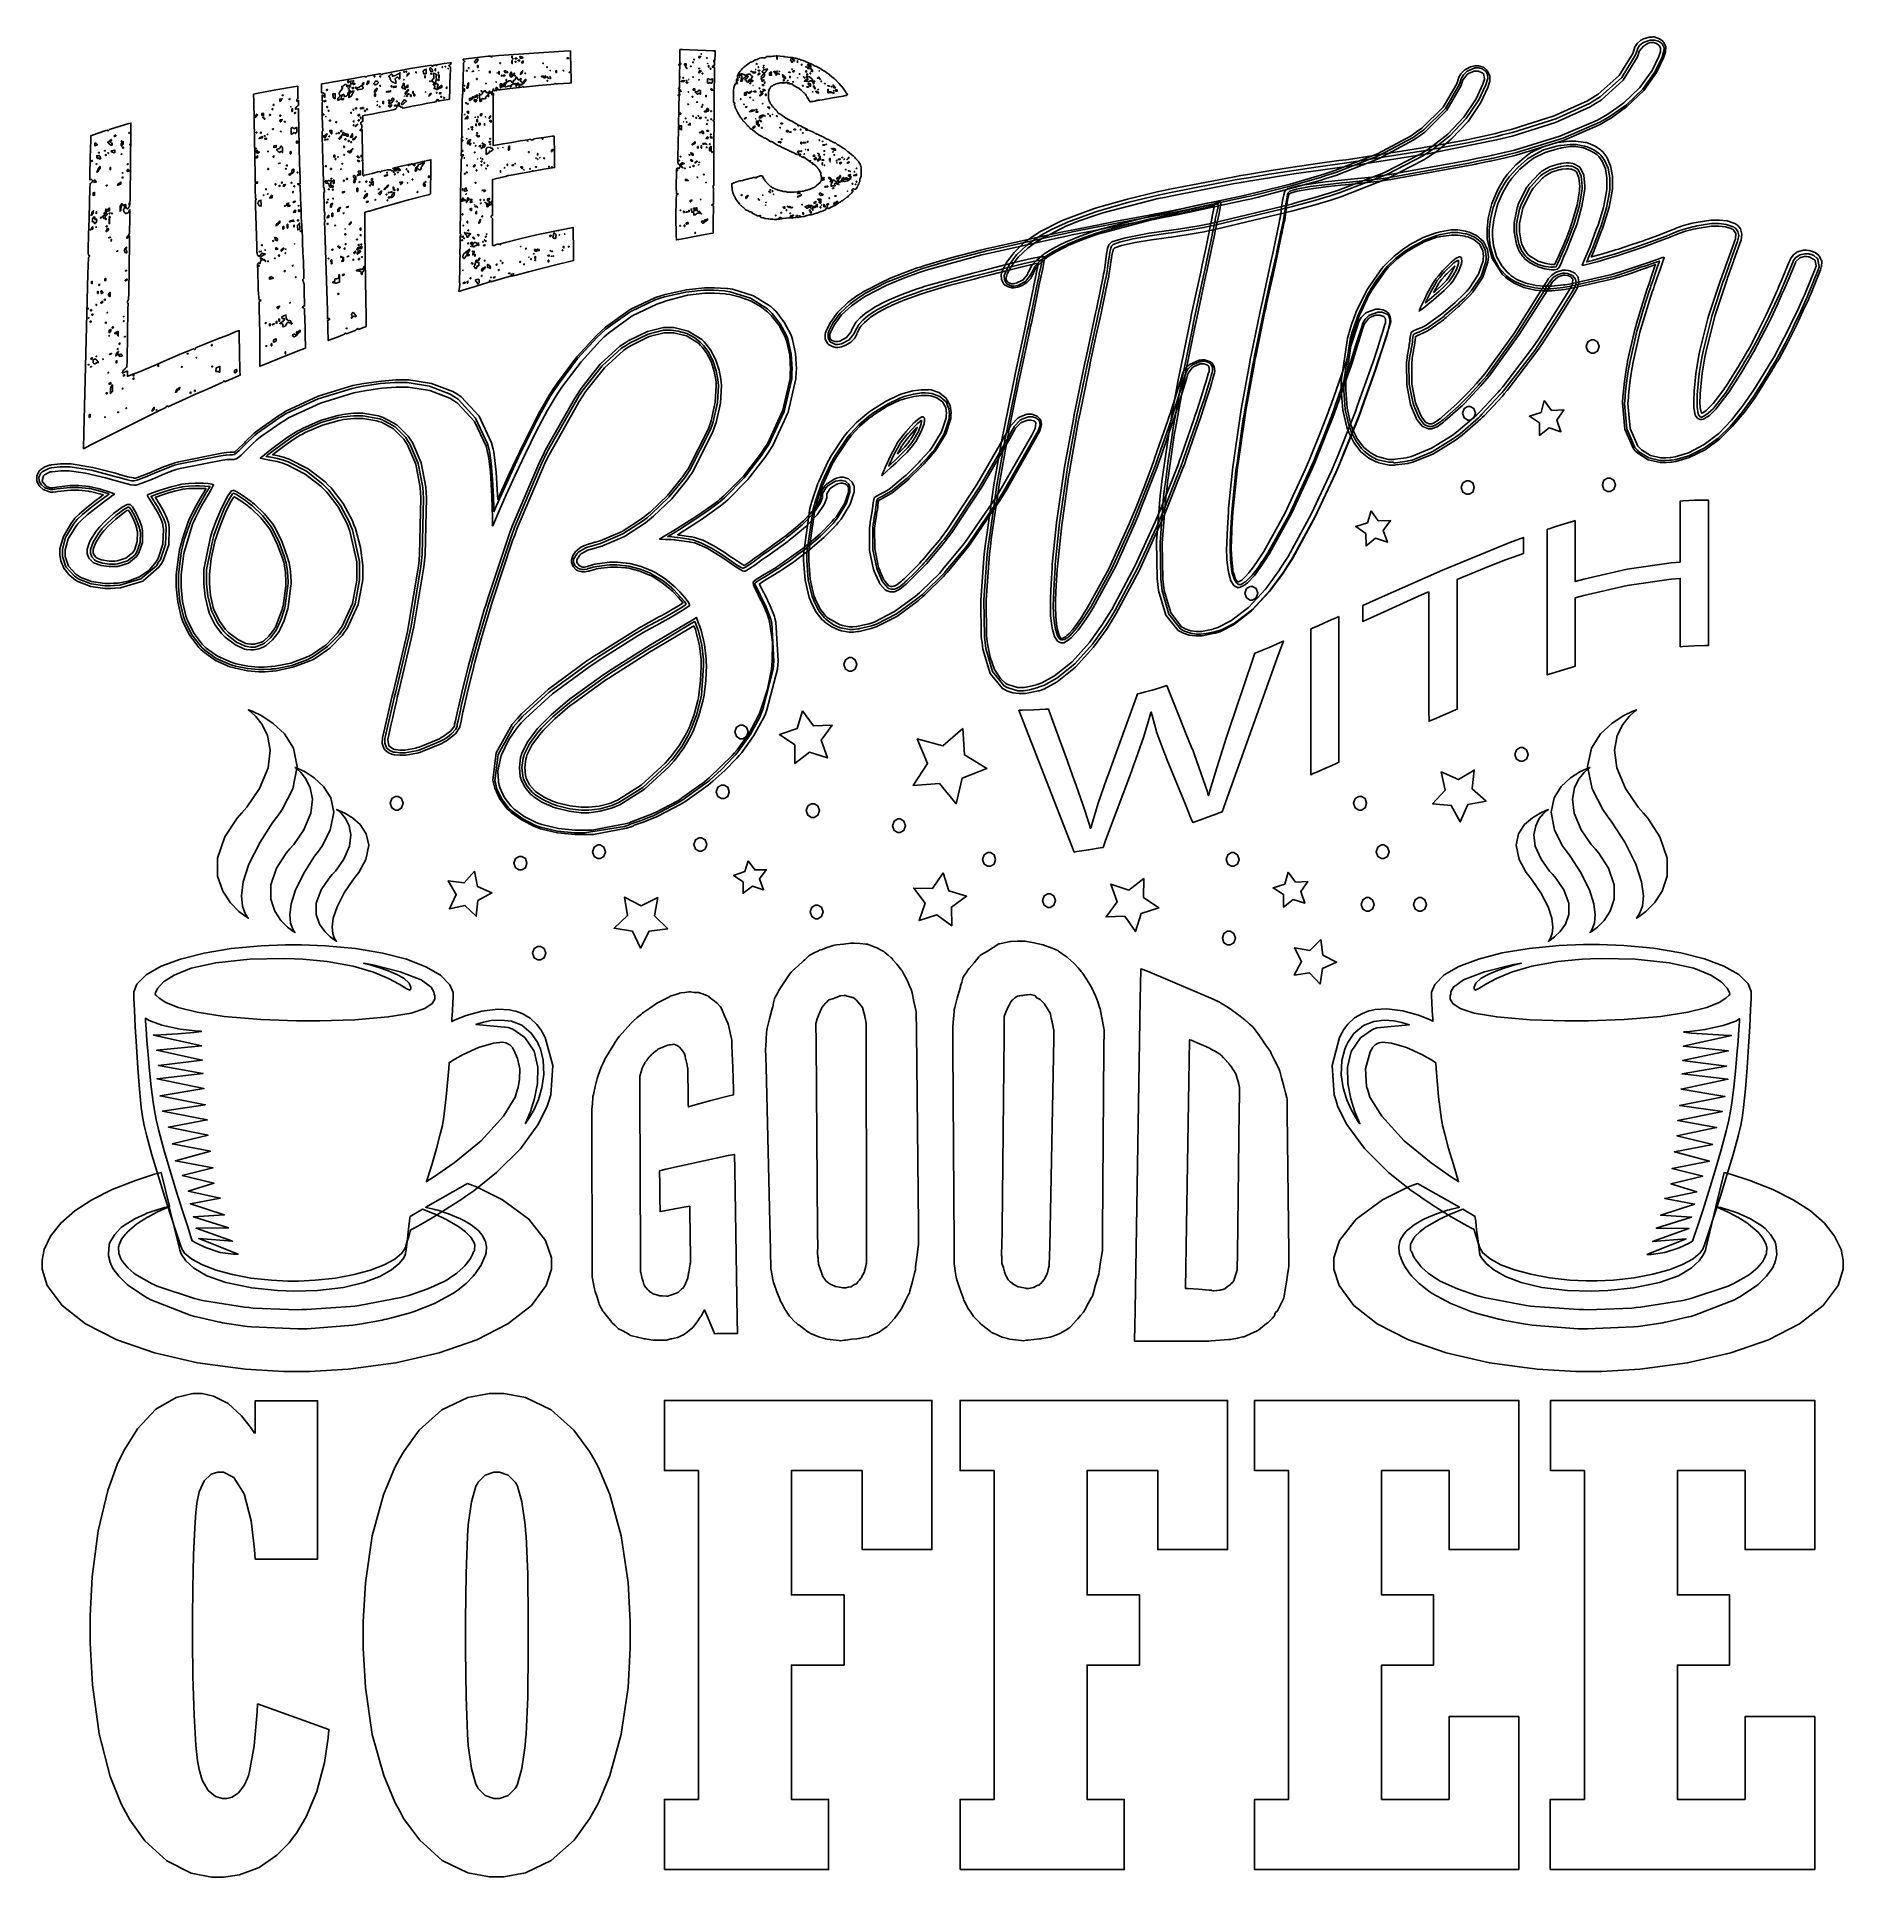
# Model space of a CAD drawing. Extents: x 59 to 294, y 65 to 304.
import ezdxf

# ---------------------------------------------------------------- set-up
doc = ezdxf.new("R2010")
doc.units = 0
doc.header["$MEASUREMENT"] = 0

msp = doc.modelspace()

# ---------------------------------------------------------------- linework, layer by layer
at = {"color": 7}
for points in [[(269.452, 304.13), (269.125, 304.13), (268.252, 303.839), (268.147, 303.778), (268.023, 303.707), (267.538, 303.279), (267.228, 302.763), (267.193, 302.647), (266.981, 302.004), (265.223, 299.125), (262.493, 296.688), (261.797, 296.263), (261.108, 295.84), (256.772, 293.878), (251.186, 292.11), (249.873, 291.783), (249.175, 291.607), (245.387, 290.774), (241.158, 289.993), (240.242, 289.843), (239.368, 289.693), (230.566, 288.308), (229.694, 288.183), (228.76, 288.061), (225.962, 287.677), (222.783, 287.211), (219.637, 286.712), (216.913, 286.257), (216.006, 286.103), (215.168, 285.954), (206.78, 284.339), (205.952, 284.163), (205.122, 283.986), (201.276, 283.061), (197.856, 282.099), (197.239, 281.905), (196.858, 281.783), (193.242, 280.46), (192.899, 280.318), (192.591, 280.186), (189.794, 278.748), (189.548, 278.588), (189.107, 278.316), (187.847, 277.392), (186.504, 276.129), (185.518, 274.799), (185.004, 273.765), (184.892, 273.403), (184.847, 273.262), (184.86, 272.583), (185.172, 272.01), (185.279, 271.921), (185.349, 271.861), (185.772, 271.635), (186.223, 271.533), (186.373, 271.533), (186.469, 271.533), (186.724, 271.56), (186.76, 271.569), (186.96, 271.606), (187.544, 271.811), (188.193, 272.208), (188.689, 272.746), (188.961, 273.231), (189.019, 273.403), (189.035, 273.447), (189.168, 273.747), (189.406, 274.152), (189.478, 274.249), (189.538, 274.329), (189.975, 274.779), (190.57, 275.299), (190.712, 275.413), (190.861, 275.529), (191.795, 276.111), (192.978, 276.728), (193.252, 276.86), (193.543, 277.002), (195.231, 277.702), (197.149, 278.386), (197.556, 278.518), (198.075, 278.686), (204.213, 280.3), (204.928, 280.458), (205.095, 280.494), (206.066, 280.715), (207.143, 280.971), (207.363, 281.023), (207.72, 281.106), (208.793, 281.358), (210.238, 281.693), (211.55, 281.976), (212.324, 282.12), (212.585, 282.152), (212.557, 282.047), (212.292, 280.795), (212.266, 280.671), (212.23, 280.52), (211.93, 279.065), (211.913, 278.941), (211.842, 278.588), (211.441, 276.636), (210.987, 274.489), (210.891, 274.038), (210.785, 273.553), (210.193, 270.867), (209.567, 267.917), (209.444, 267.299), (209.328, 266.726), (208.121, 260.755), (207.998, 260.138), (207.874, 259.53), (206.788, 253.472), (206.692, 252.871), (206.586, 252.21), (205.74, 246.371), (205.669, 245.85), (205.501, 244.483), (205.043, 238.496), (205.113, 233.707), (205.21, 232.94), (205.307, 232.129), (206.269, 228.949), (207.865, 226.95), (208.279, 226.73), (208.438, 226.642), (209.29, 226.351), (210.145, 226.237), (210.432, 226.237), (210.961, 226.237), (212.354, 226.529), (212.549, 226.59), (212.655, 226.59), (213.274, 226.775), (215.033, 227.673), (217.399, 229.483), (219.738, 232.008), (221.506, 234.399), (222.038, 235.233), (222.708, 236.282), (225.658, 241.703), (228.344, 247.456), (228.883, 248.672), (229.12, 249.202), (231.386, 254.83), (231.599, 255.411), (231.792, 255.958), (233.503, 260.783), (233.645, 261.196), (233.785, 261.621), (234.407, 263.495), (234.906, 265.034), (234.986, 265.289), (234.994, 265.325), (235.071, 265.593), (235.231, 266.136), (235.391, 266.678), (235.47, 266.948), (235.479, 266.983), (235.505, 267.133), (235.452, 267.776), (235.152, 268.279), (235.056, 268.358), (234.976, 268.42), (234.521, 268.646), (234.021, 268.746), (233.856, 268.746), (233.812, 268.746), (233.712, 268.746), (233.679, 268.746), (233.547, 268.738), (232.348, 268.297), (232.234, 268.217), (232.118, 268.139), (231.655, 267.67), (231.351, 267.133), (231.316, 267.017), (231.166, 266.55), (230.42, 264.182), (229.693, 261.903), (229.552, 261.479), (229.42, 261.074), (227.744, 256.329), (227.542, 255.8), (227.365, 255.315), (226.369, 252.723), (225.196, 249.812), (224.932, 249.167), (224.393, 247.872), (221.721, 242.139), (218.979, 237.217), (218.405, 236.325), (218.225, 236.047), (217.656, 235.227), (217.047, 234.435), (216.569, 233.901), (216.309, 233.65), (216.217, 233.575), (216.129, 233.504), (215.81, 233.31), (215.666, 233.256), (215.617, 233.256), (215.599, 233.256), (215.555, 233.284), (215.547, 233.292), (215.52, 233.31), (215.303, 233.637), (215.035, 234.421), (214.982, 234.667), (214.946, 234.888), (214.824, 236.172), (214.771, 237.557), (214.771, 238.019), (214.78, 238.363), (214.854, 240.234), (214.982, 242.28), (215.018, 242.711), (215.053, 243.162), (215.529, 247.694), (215.583, 248.143), (215.653, 248.682), (216.472, 254.362), (216.57, 254.952), (216.666, 255.543), (217.725, 261.454), (217.84, 262.044), (217.945, 262.582), (219.145, 268.42), (219.287, 269.063), (219.366, 269.434), (220.159, 273.05), (220.24, 273.403), (220.284, 273.597), (220.689, 275.449), (220.733, 275.626), (220.785, 275.89), (221.314, 278.448), (221.368, 278.694), (221.394, 278.819), (221.659, 280.061), (221.685, 280.176), (221.711, 280.3), (221.915, 281.693), (221.933, 281.833), (221.959, 281.994), (222.094, 282.902), (222.25, 283.633), (222.286, 283.704), (222.47, 283.846), (223.347, 284.091), (225.169, 284.411), (227.375, 284.678), (229.034, 284.849), (229.588, 284.904), (230.011, 284.948), (232.11, 285.156), (234.068, 285.381), (234.421, 285.433), (235.479, 285.592), (245.604, 287.418), (246.556, 287.62), (246.723, 287.656), (248.338, 287.981), (248.496, 288.007), (248.637, 288.035), (250.216, 288.388), (250.402, 288.432), (251.839, 288.785), (257.969, 290.672), (262.757, 292.771), (263.525, 293.229), (264.231, 293.639), (266.229, 295.079), (268.414, 297.181), (270.077, 299.519), (270.998, 301.421), (271.216, 302.084), (271.26, 302.216), (271.272, 302.847), (271.022, 303.425), (270.933, 303.529), (270.88, 303.591), (270.447, 303.914), (269.769, 304.148), (269.592, 304.165), (269.583, 304.148), (269.484, 304.13), (269.452, 304.13)], [(114.406, 272.028), (114.406, 272.028), (114.406, 272.062), (114.406, 272.062), (114.406, 272.132), (114.406, 272.132), (114.37, 272.212), (114.37, 272.238), (114.379, 272.547), (114.401, 273.769), (114.406, 274.898), (114.406, 275.273), (114.406, 275.3), (114.431, 275.371), (114.44, 275.379), (114.44, 275.415), (114.476, 275.493), (114.476, 275.519), (114.476, 275.519), (114.476, 275.626), (114.476, 275.66), (114.476, 275.66), (114.476, 275.767), (114.476, 275.802), (114.476, 275.802), (114.44, 275.802), (114.44, 275.802), (114.44, 276.111), (114.458, 277.033), (114.476, 277.935), (114.476, 278.235), (114.476, 278.253), (114.502, 278.298), (114.512, 278.306), (114.512, 278.306), (114.537, 278.342), (114.547, 278.342), (114.547, 278.36), (114.547, 278.4), (114.547, 278.412), (114.547, 278.448), (114.512, 278.482), (114.512, 278.482), (114.476, 278.536), (114.476, 278.554), (114.482, 279.214), (114.502, 281.19), (114.529, 283.422), (114.555, 285.629), (114.576, 287.546), (114.583, 288.183), (114.583, 288.201), (114.607, 288.247), (114.617, 288.255), (114.617, 288.265), (114.653, 288.29), (114.653, 288.29), (114.653, 288.29), (114.679, 288.414), (114.689, 288.432), (114.689, 288.458), (114.723, 288.536), (114.723, 288.536), (114.723, 288.536), (114.784, 288.662), (114.793, 288.678), (114.802, 288.696), (114.89, 288.811), (114.899, 288.819), (114.899, 288.819), (114.873, 288.819), (114.865, 288.819), (114.837, 288.819), (114.778, 288.819), (114.759, 288.819), (114.759, 288.819), (114.723, 288.855), (114.723, 288.855), (114.723, 288.82), (114.661, 288.731), (114.653, 288.713), (114.643, 288.696), (114.65, 288.608), (114.653, 288.608), (114.643, 288.626), (114.617, 288.718), (114.617, 288.749), (114.625, 289.526), (114.675, 292.647), (114.741, 295.84), (114.759, 296.65), (114.759, 296.66), (114.784, 296.686), (114.793, 296.686), (114.793, 296.686), (114.82, 296.722), (114.829, 296.722), (114.829, 296.74), (114.829, 296.78), (114.829, 296.792), (114.829, 296.827), (114.82, 296.836), (114.793, 296.883), (114.793, 296.898), (114.802, 297.277), (114.846, 298.795), (114.89, 300.346), (114.899, 300.743), (114.916, 300.761), (115.058, 300.937), (115.076, 300.955), (115.048, 300.955), (114.978, 301.017), (114.97, 301.026), (114.96, 301.044), (114.899, 301.132), (114.899, 301.132), (114.89, 301.141), (114.865, 301.213), (114.865, 301.236), (115.234, 301.28), (116.689, 301.462), (118.11, 301.626), (118.463, 301.661), (118.463, 301.643), (118.463, 301.603), (118.463, 301.589), (118.463, 301.581), (118.488, 301.555), (118.497, 301.555), (118.497, 301.555), (118.524, 301.555), (118.533, 301.555), (118.533, 301.555), (118.569, 301.555), (118.569, 301.555), (118.586, 301.555), (118.64, 301.635), (118.64, 301.661), (119.485, 301.741), (127.952, 302.296), (128.8, 302.331), (128.808, 301.908), (128.852, 300.236), (128.895, 298.582), (128.904, 298.167), (128.702, 298.151), (127.904, 298.085), (127.123, 298.037), (126.93, 298.027), (126.912, 298.027), (126.86, 298.053), (126.86, 298.061), (126.86, 298.061), (126.832, 298.089), (126.824, 298.097), (126.824, 298.097), (126.796, 298.097), (126.788, 298.097), (126.788, 298.097), (126.753, 298.097), (126.753, 298.097), (126.744, 298.097), (126.717, 298.071), (126.717, 298.061), (126.717, 298.045), (126.683, 298.005), (126.683, 297.991), (126.276, 297.957), (124.663, 297.812), (123.083, 297.648), (122.696, 297.604), (122.696, 297.622), (122.669, 297.666), (122.66, 297.674), (122.66, 297.674), (122.634, 297.7), (122.626, 297.708), (122.626, 297.708), (122.598, 297.708), (122.59, 297.708), (122.59, 297.708), (122.554, 297.708), (122.554, 297.708), (122.52, 297.674), (122.52, 297.674), (122.484, 297.622), (122.484, 297.604), (122.175, 297.569), (120.931, 297.428), (119.688, 297.287), (119.379, 297.251), (119.379, 297.277), (119.353, 297.348), (119.345, 297.356), (119.345, 297.384), (119.309, 297.462), (119.309, 297.462), (119.3, 297.472), (119.275, 297.517), (119.275, 297.532), (119.265, 297.542), (119.192, 297.568), (119.169, 297.568), (119.169, 297.568), (119.141, 297.568), (119.133, 297.568), (119.133, 297.542), (119.107, 297.48), (119.098, 297.462), (119.098, 297.436), (119.123, 297.366), (119.133, 297.356), (119.133, 297.339), (119.159, 297.295), (119.169, 297.285), (119.177, 297.285), (119.203, 297.233), (119.203, 297.215), (119.203, 297.179), (119.123, 297.179), (118.945, 297.145), (118.886, 297.145), (118.886, 297.173), (118.859, 297.243), (118.85, 297.251), (118.841, 297.269), (118.816, 297.356), (118.816, 297.356), (118.816, 297.356), (118.788, 297.356), (118.78, 297.356), (118.78, 297.356), (118.746, 297.356), (118.746, 297.356), (118.746, 297.33), (118.746, 297.272), (118.746, 297.251), (118.746, 297.217), (118.71, 297.137), (118.71, 297.109), (118.692, 297.083), (118.55, 296.89), (118.533, 296.863), (118.533, 296.846), (118.533, 296.806), (118.533, 296.792), (118.533, 296.756), (118.541, 296.748), (118.569, 296.703), (118.569, 296.686), (118.569, 296.686), (118.604, 296.65), (118.604, 296.65), (118.604, 296.634), (118.63, 296.59), (118.64, 296.58), (118.648, 296.58), (118.674, 296.607), (118.674, 296.616), (118.674, 296.65), (118.674, 296.65), (118.71, 296.704), (118.71, 296.722), (118.71, 296.758), (118.71, 296.836), (118.71, 296.863), (118.718, 296.854), (118.77, 296.802), (118.78, 296.792), (118.77, 296.105), (118.75, 293.379), (118.746, 290.86), (118.746, 290.019), (119.07, 290.079), (120.046, 290.251), (121.165, 290.438), (122.291, 290.62), (123.282, 290.777), (123.613, 290.829), (123.613, 290.821), (123.639, 290.795), (123.649, 290.795), (123.649, 290.795), (123.685, 290.743), (123.685, 290.725), (123.719, 290.725), (123.815, 290.751), (123.825, 290.759), (123.869, 290.759), (123.983, 290.787), (124.001, 290.795), (124.01, 290.805), (124.062, 290.893), (124.072, 290.901), (124.327, 290.937), (125.364, 291.078), (126.419, 291.219), (126.683, 291.254), (126.691, 290.849), (126.717, 289.221), (126.744, 287.576), (126.753, 287.161), (126.471, 287.117), (125.347, 286.933), (124.238, 286.746), (123.965, 286.702), (123.965, 286.702), (123.931, 286.73), (123.931, 286.738), (123.895, 286.738), (123.861, 286.738), (123.861, 286.722), (123.833, 286.677), (123.825, 286.668), (123.516, 286.615), (122.294, 286.399), (121.09, 286.165), (120.79, 286.103), (120.685, 286.103), (120.42, 286.015), (120.367, 285.997), (120.314, 285.988), (119.794, 285.866), (119.732, 285.856), (119.678, 285.84), (119.151, 285.724), (119.098, 285.714), (119.045, 285.706), (118.692, 285.619), (118.674, 285.61), (118.674, 285.302), (118.674, 284.376), (118.674, 283.308), (118.674, 282.226), (118.674, 281.271), (118.674, 280.952), (118.648, 280.952), (118.577, 280.891), (118.569, 280.881), (118.559, 280.873), (118.497, 280.811), (118.497, 280.811), (118.497, 280.795), (118.497, 280.755), (118.497, 280.741), (118.497, 280.705), (118.497, 280.705), (118.533, 280.671), (118.533, 280.671), (118.533, 280.671), (118.559, 280.644), (118.569, 280.635), (118.577, 280.627), (118.664, 280.538), (118.674, 280.529), (118.674, 280.096), (118.674, 278.796), (118.674, 277.478), (118.674, 277.037), (118.674, 277.037), (118.728, 277.037), (118.746, 277.037), (118.762, 277.037), (118.816, 277.037), (118.816, 277.037), (118.816, 277.037), (118.868, 277.037), (118.886, 277.037), (118.947, 277.037), (119.097, 277.125), (119.133, 277.143), (119.159, 277.152), (119.324, 277.177), (119.379, 277.177), (119.414, 277.177), (119.503, 277.205), (119.521, 277.213), (119.548, 277.213), (119.628, 277.213), (119.628, 277.213), (119.628, 277.213), (119.662, 277.161), (119.662, 277.143), (119.662, 277.143), (119.688, 277.107), (119.698, 277.107), (119.706, 277.125), (119.732, 277.217), (119.732, 277.247), (120.354, 277.409), (122.225, 277.877), (124.389, 278.387), (126.578, 278.856), (128.507, 279.242), (129.153, 279.364), (129.158, 279.08), (129.172, 278.226), (129.187, 277.239), (129.201, 276.24), (129.216, 275.355), (129.223, 275.06), (128.683, 274.931), (127.063, 274.538), (125.204, 274.078), (123.354, 273.597), (121.748, 273.163), (121.215, 273.014), (121.223, 273.024), (121.275, 273.112), (121.285, 273.12), (121.285, 273.12), (121.346, 273.182), (121.356, 273.19), (121.364, 273.2), (121.462, 273.273), (121.462, 273.297), (121.462, 273.297), (121.434, 273.297), (121.426, 273.297), (121.416, 273.297), (121.392, 273.324), (121.392, 273.333), (121.364, 273.324), (121.135, 273.272), (121.109, 273.262), (121.109, 273.21), (121.109, 273.09), (121.109, 273.05), (120.844, 272.98), (119.79, 272.679), (118.752, 272.38), (118.497, 272.308), (118.488, 272.318), (118.463, 272.365), (118.463, 272.38), (118.463, 272.38), (118.436, 272.38), (118.427, 272.38), (118.427, 272.38), (118.401, 272.38), (118.393, 272.38), (118.383, 272.372), (118.329, 272.284), (118.321, 272.274), (118.048, 272.191), (117.231, 271.942), (116.297, 271.657), (115.369, 271.371), (114.566, 271.123), (114.3, 271.04), (114.3, 271.111), (114.326, 271.288), (114.336, 271.322), (114.344, 271.358), (114.37, 271.543), (114.37, 271.603), (114.37, 271.657), (114.396, 271.789), (114.406, 271.815), (114.414, 271.843), (114.44, 271.982), (114.44, 272.028), (114.439, 272.025), (114.406, 272.028), (114.406, 272.028)], [(142.592, 283.597), (142.645, 283.597), (142.787, 283.687), (142.805, 283.704), (142.805, 283.704), (142.805, 283.731), (142.805, 283.74), (142.795, 283.749), (142.642, 283.774), (142.592, 283.774), (142.592, 283.774), (142.592, 283.934), (142.592, 283.986), (142.592, 284.074), (142.566, 284.304), (142.558, 284.339), (142.558, 284.427), (142.558, 284.626), (142.558, 284.692), (142.558, 284.745), (142.558, 284.865), (142.558, 284.904), (142.558, 285.032), (142.562, 285.415), (142.583, 285.822), (142.592, 285.926), (142.592, 286.059), (142.597, 286.456), (142.619, 286.88), (142.628, 286.985), (142.637, 286.994), (142.663, 287.04), (142.663, 287.055), (142.663, 287.065), (142.689, 287.091), (142.699, 287.091), (142.715, 287.091), (142.755, 287.091), (142.769, 287.091), (142.769, 287.091), (142.795, 287.091), (142.805, 287.091), (142.813, 287.082), (142.865, 287.03), (142.875, 287.021), (142.875, 287.021), (142.901, 287.021), (142.911, 287.021), (142.911, 287.021), (142.936, 287.021), (142.945, 287.021), (142.945, 287.021), (142.971, 287.109), (142.981, 287.125), (142.989, 287.135), (143.015, 287.208), (143.015, 287.231), (143.033, 287.241), (143.2, 287.293), (143.228, 287.302), (143.244, 287.302), (143.284, 287.338), (143.298, 287.338), (143.28, 287.338), (143.24, 287.373), (143.228, 287.373), (143.228, 287.373), (143.2, 287.373), (143.192, 287.373), (143.192, 287.373), (143.158, 287.373), (143.158, 287.373), (143.122, 287.373), (143.104, 287.373), (143.051, 287.373), (143.051, 287.373), (143.051, 287.373), (143.051, 287.408), (143.051, 287.408), (143.051, 287.408), (143.051, 287.435), (143.051, 287.444), (143.051, 287.444), (143.112, 287.506), (143.122, 287.514), (143.13, 287.523), (143.176, 287.55), (143.192, 287.55), (143.244, 287.55), (143.364, 287.62), (143.404, 287.62), (143.43, 287.63), (143.542, 287.654), (143.581, 287.654), (143.581, 287.664), (143.607, 287.69), (143.617, 287.69), (143.617, 287.69), (143.589, 287.718), (143.581, 287.726), (143.553, 287.726), (143.494, 287.726), (143.474, 287.726), (143.456, 287.726), (143.404, 287.752), (143.404, 287.76), (143.386, 287.76), (143.346, 287.76), (143.334, 287.76), (143.334, 287.77), (143.306, 287.796), (143.298, 287.796), (143.288, 287.788), (143.236, 287.736), (143.228, 287.726), (143.21, 287.708), (143.042, 287.568), (143.015, 287.55), (143.015, 287.55), (142.989, 287.55), (142.981, 287.55), (142.981, 287.55), (142.954, 287.55), (142.945, 287.55), (142.918, 287.568), (142.805, 287.69), (142.805, 287.69), (142.805, 287.69), (142.769, 287.796), (142.769, 287.831), (142.769, 287.875), (142.769, 287.974), (142.769, 288.007), (142.777, 288.466), (142.821, 290.298), (142.865, 292.11), (142.875, 292.559), (142.883, 292.568), (142.936, 292.621), (142.945, 292.629), (142.945, 292.629), (142.945, 292.657), (142.945, 292.665), (142.945, 292.665), (142.945, 292.699), (142.945, 292.699), (142.945, 292.699), (142.919, 292.727), (142.911, 292.735), (142.901, 292.735), (142.875, 292.761), (142.875, 292.77), (142.875, 292.938), (142.879, 293.441), (142.901, 293.978), (142.911, 294.11), (142.971, 294.11), (143.111, 294.11), (143.158, 294.11), (143.158, 294.138), (143.158, 294.197), (143.158, 294.217), (143.095, 294.217), (142.956, 294.217), (142.911, 294.217), (142.927, 295.02), (142.994, 298.269), (143.042, 301.643), (143.051, 302.507), (143.363, 302.501), (144.298, 302.479), (145.357, 302.446), (146.41, 302.398), (147.33, 302.349), (147.638, 302.331), (147.638, 302.186), (147.632, 301.749), (147.61, 301.282), (147.602, 301.166), (147.566, 301.166), (147.469, 301.105), (147.461, 301.096), (147.461, 301.096), (147.461, 301.017), (147.461, 300.99), (147.461, 300.964), (147.461, 300.904), (147.461, 300.883), (147.461, 300.883), (147.487, 300.883), (147.497, 300.883), (147.513, 300.883), (147.567, 300.964), (147.567, 300.99), (147.567, 300.867), (147.567, 300.59), (147.567, 300.496), (147.567, 300.496), (147.443, 300.436), (147.425, 300.426), (147.407, 300.418), (147.301, 300.33), (147.285, 300.32), (147.285, 300.304), (147.285, 300.264), (147.285, 300.25), (147.285, 300.25), (147.285, 300.214), (147.285, 300.214), (147.355, 300.214), (147.513, 300.214), (147.567, 300.214), (147.557, 299.5), (147.518, 296.708), (147.497, 294.178), (147.497, 293.335), (147.461, 293.335), (147.381, 293.299), (147.355, 293.299), (147.355, 293.299), (147.355, 293.265), (147.355, 293.265), (147.372, 293.256), (147.465, 293.194), (147.497, 293.194), (147.497, 292.935), (147.491, 292.154), (147.469, 291.324), (147.461, 291.112), (147.461, 290.971), (147.461, 290.654), (147.461, 290.548), (147.461, 290.293), (147.461, 289.717), (147.461, 289.524), (147.461, 289.208), (147.461, 288.494), (147.461, 288.255), (147.461, 287.938), (147.461, 287.223), (147.461, 286.985), (147.461, 286.72), (147.461, 286.125), (147.461, 285.926), (147.461, 285.778), (147.461, 285.44), (147.461, 285.327), (147.461, 285.266), (147.461, 285.127), (147.461, 285.08), (147.461, 285.018), (147.461, 284.879), (147.461, 284.832), (147.461, 284.832), (147.425, 284.832), (147.425, 284.832), (147.425, 284.832), (147.399, 284.832), (147.391, 284.832), (147.391, 284.832), (147.363, 284.807), (147.355, 284.798), (147.355, 284.798), (147.355, 284.772), (147.355, 284.762), (147.355, 284.762), (147.355, 284.737), (147.355, 284.728), (147.355, 284.675), (147.381, 284.543), (147.391, 284.515), (147.399, 284.489), (147.425, 284.35), (147.425, 284.303), (147.425, 284.074), (147.425, 283.559), (147.425, 283.387), (147.425, 283.14), (147.425, 282.585), (147.425, 282.399), (147.399, 282.399), (147.329, 282.373), (147.321, 282.363), (147.293, 282.363), (147.215, 282.328), (147.215, 282.328), (147.215, 282.328), (147.215, 282.302), (147.215, 282.292), (147.215, 282.292), (147.215, 282.258), (147.215, 282.258), (147.231, 282.25), (147.323, 282.186), (147.355, 282.186), (147.363, 282.178), (147.416, 282.126), (147.425, 282.116), (147.416, 281.773), (147.389, 280.398), (147.363, 278.987), (147.355, 278.624), (147.03, 278.566), (146.054, 278.387), (144.946, 278.183), (143.852, 277.979), (142.907, 277.802), (142.592, 277.742), (142.565, 278.36), (142.526, 280.763), (142.574, 283.042), (142.592, 283.597)], [(145.803, 301.908), (145.82, 301.908), (145.86, 301.908), (145.874, 301.908), (145.874, 301.908), (145.874, 301.942), (145.874, 301.942), (145.856, 301.942), (145.816, 301.942), (145.803, 301.942), (145.803, 301.942), (145.803, 301.917), (145.803, 301.908)], [(155.858, 280.422), (155.858, 280.422), (155.954, 280.486), (155.964, 280.494), (155.972, 280.504), (156.034, 280.549), (156.034, 280.565), (156.034, 280.565), (156.059, 280.565), (156.068, 280.565), (156.086, 280.565), (156.126, 280.565), (156.14, 280.565), (156.14, 280.565), (156.165, 280.529), (156.174, 280.529), (156.191, 280.529), (156.231, 280.529), (156.245, 280.529), (156.245, 280.556), (156.245, 280.615), (156.245, 280.635), (156.218, 280.635), (156.156, 280.662), (156.14, 280.671), (156.112, 280.671), (156.053, 280.671), (156.034, 280.671), (156.034, 280.671), (155.936, 280.583), (155.928, 280.565), (155.91, 280.548), (155.822, 280.458), (155.822, 280.458), (155.804, 280.458), (155.764, 280.458), (155.751, 280.458), (155.724, 280.458), (155.654, 280.432), (155.645, 280.422), (155.618, 280.422), (155.558, 280.422), (155.539, 280.422), (155.495, 280.422), (155.396, 280.422), (155.363, 280.422), (155.292, 280.422), (155.134, 280.458), (155.082, 280.458), (155.028, 280.458), (154.908, 280.458), (154.869, 280.458), (154.781, 280.458), (154.583, 280.494), (154.517, 280.494), (154.473, 280.504), (154.241, 280.529), (154.164, 280.529), (154.092, 280.529), (153.934, 280.599), (153.881, 280.599), (153.846, 280.609), (153.659, 280.671), (153.599, 280.671), (153.581, 280.671), (153.541, 280.705), (153.529, 280.705), (153.519, 280.705), (153.494, 280.732), (153.494, 280.741), (153.494, 280.741), (153.494, 280.767), (153.494, 280.775), (153.494, 280.775), (153.494, 280.811), (153.494, 280.811), (153.502, 280.821), (153.555, 280.873), (153.565, 280.881), (153.565, 280.881), (153.537, 280.909), (153.529, 280.917), (153.529, 280.917), (153.502, 280.917), (153.494, 280.917), (153.494, 280.917), (153.466, 280.917), (153.458, 280.917), (153.44, 280.917), (153.4, 280.881), (153.388, 280.881), (153.37, 280.881), (153.33, 280.881), (153.318, 280.881), (153.29, 280.881), (153.231, 280.881), (153.212, 280.881), (153.194, 280.881), (153.154, 280.881), (153.142, 280.881), (153.124, 280.881), (153.082, 280.881), (153.07, 280.881), (153.06, 280.881), (153.035, 280.909), (153.035, 280.917), (153.035, 280.945), (152.849, 281.015), (152.823, 281.023), (152.795, 281.033), (152.647, 281.128), (152.647, 281.128), (152.647, 281.128), (152.585, 281.156), (152.576, 281.164), (152.567, 281.173), (152.494, 281.2), (152.47, 281.2), (152.47, 281.2), (152.436, 281.254), (152.436, 281.27), (152.436, 281.304), (152.436, 281.34), (152.436, 281.34), (152.408, 281.376), (152.4, 281.376), (152.382, 281.376), (152.33, 281.376), (152.33, 281.376), (152.312, 281.376), (152.272, 281.41), (152.26, 281.41), (152.224, 281.41), (152.134, 281.386), (152.117, 281.376), (152.117, 281.402), (152.029, 281.473), (152.011, 281.481), (151.994, 281.491), (151.874, 281.553), (151.835, 281.553), (151.835, 281.553), (151.711, 281.614), (151.694, 281.623), (151.676, 281.632), (151.554, 281.705), (151.554, 281.729), (151.536, 281.739), (151.306, 281.95), (151.271, 281.976), (151.235, 282.003), (151.077, 282.186), (151.025, 282.186), (151.015, 282.196), (150.839, 282.373), (150.813, 282.399), (150.785, 282.426), (150.609, 282.637), (150.6, 282.645), (150.564, 282.699), (150.282, 283.122), (150.247, 283.174), (150.247, 283.174), (150.221, 283.299), (150.213, 283.317), (150.203, 283.334), (150.13, 283.457), (150.107, 283.457), (150.107, 283.457), (150.071, 283.484), (150.071, 283.493), (150.071, 283.511), (150.071, 283.551), (150.071, 283.563), (150.061, 283.573), (150.037, 283.633), (150.037, 283.633), (150.037, 283.695), (149.939, 283.854), (149.931, 283.88), (149.921, 283.907), (149.895, 284.073), (149.895, 284.127), (149.895, 284.127), (149.86, 284.234), (149.86, 284.269), (149.86, 284.313), (149.86, 284.412), (149.86, 284.445), (149.86, 284.507), (149.79, 284.646), (149.79, 284.692), (149.79, 284.745), (149.79, 284.865), (149.79, 284.904), (149.79, 284.93), (149.79, 284.989), (149.79, 285.008), (149.79, 285.008), (149.79, 285.044), (149.79, 285.044), (149.806, 285.044), (149.847, 285.08), (149.86, 285.08), (149.886, 285.08), (149.957, 285.142), (149.967, 285.151), (149.967, 285.151), (150.089, 285.177), (150.107, 285.185), (150.142, 285.185), (150.247, 285.239), (150.247, 285.257), (150.265, 285.266), (150.564, 285.345), (150.6, 285.361), (150.644, 285.379), (150.822, 285.433), (150.883, 285.433), (150.979, 285.433), (151.227, 285.495), (151.271, 285.503), (151.316, 285.513), (151.757, 285.636), (151.801, 285.644), (151.845, 285.654), (152.286, 285.778), (152.33, 285.786), (152.374, 285.796), (152.63, 285.856), (152.717, 285.856), (152.735, 285.856), (152.775, 285.856), (152.789, 285.856), (152.815, 285.856), (152.873, 285.856), (152.893, 285.856), (152.902, 285.848), (152.955, 285.796), (152.965, 285.786), (152.965, 285.786), (152.999, 285.812), (152.999, 285.82), (153.016, 285.82), (153.06, 285.848), (153.07, 285.856), (153.07, 285.884), (153.07, 285.943), (153.07, 285.962), (153.096, 285.962), (153.155, 285.962), (153.176, 285.962), (153.202, 285.962), (153.272, 285.988), (153.282, 285.997), (153.308, 285.997), (153.378, 286.024), (153.388, 286.033), (153.405, 286.033), (153.449, 286.059), (153.458, 286.067), (153.466, 286.077), (153.565, 286.103), (153.565, 286.103), (153.565, 286.103), (153.589, 286.067), (153.599, 286.067), (153.617, 286.067), (153.657, 286.067), (153.671, 286.067), (153.687, 286.067), (153.727, 286.067), (153.741, 286.067), (153.741, 286.067), (153.863, 285.884), (153.881, 285.856), (153.89, 285.83), (154.014, 285.654), (154.023, 285.644), (154.023, 285.644), (154.084, 285.521), (154.094, 285.503), (154.102, 285.487), (154.164, 285.393), (154.164, 285.361), (154.18, 285.361), (154.22, 285.327), (154.234, 285.327), (154.243, 285.327), (154.27, 285.291), (154.27, 285.291), (154.27, 285.247), (154.392, 285.142), (154.41, 285.115), (154.427, 285.098), (154.553, 284.974), (154.553, 284.974), (154.553, 284.974), (154.675, 284.85), (154.693, 284.832), (154.71, 284.816), (154.824, 284.701), (154.833, 284.692), (154.868, 284.692), (154.966, 284.631), (154.976, 284.621), (154.992, 284.613), (155.084, 284.515), (155.116, 284.515), (155.116, 284.515), (155.248, 284.489), (155.258, 284.479), (155.274, 284.471), (155.367, 284.409), (155.399, 284.409), (155.407, 284.401), (155.618, 284.313), (155.645, 284.303), (155.671, 284.295), (155.822, 284.233), (155.822, 284.233), (155.918, 284.233), (156.166, 284.136), (156.21, 284.127), (156.254, 284.118), (156.486, 284.056), (156.563, 284.056), (156.563, 284.056), (156.738, 284.032), (156.774, 284.022), (156.836, 284.022), (157.012, 283.96), (157.022, 283.95), (157.066, 283.95), (157.165, 283.95), (157.198, 283.95), (157.243, 283.95), (157.342, 283.95), (157.375, 283.95), (157.375, 283.95), (157.585, 283.95), (157.656, 283.95), (157.708, 283.95), (157.828, 283.95), (157.868, 283.95), (157.929, 283.96), (158.405, 284.014), (158.467, 284.022), (158.528, 284.032), (159.005, 284.084), (159.067, 284.092), (159.119, 284.092), (159.252, 284.118), (159.279, 284.127), (159.305, 284.136), (159.445, 284.198), (159.492, 284.198), (159.58, 284.198), (159.8, 284.287), (159.844, 284.303), (159.888, 284.321), (160.152, 284.437), (160.161, 284.445), (160.213, 284.445), (160.338, 284.507), (160.373, 284.515), (160.4, 284.525), (160.575, 284.613), (160.584, 284.621), (160.61, 284.621), (160.681, 284.684), (160.69, 284.692), (160.707, 284.701), (160.76, 284.747), (160.76, 284.762), (160.813, 284.806), (161.272, 285.204), (161.326, 285.257), (161.326, 285.257), (161.326, 285.283), (161.326, 285.291), (161.326, 285.309), (161.36, 285.349), (161.36, 285.361), (161.36, 285.361), (161.396, 285.415), (161.396, 285.433), (161.396, 285.451), (161.448, 285.503), (161.466, 285.503), (161.466, 285.548), (161.466, 285.647), (161.466, 285.68), (161.466, 285.733), (161.466, 285.852), (161.466, 285.89), (161.466, 285.89), (161.44, 286.041), (161.432, 286.067), (161.422, 286.095), (161.396, 286.206), (161.396, 286.243), (161.396, 286.243), (161.396, 286.323), (161.396, 286.349), (161.396, 286.377), (161.36, 286.436), (161.36, 286.456), (161.36, 286.456), (161.298, 286.58), (161.29, 286.596), (161.28, 286.614), (161.219, 286.738), (161.219, 286.738), (161.219, 286.782), (161.122, 286.888), (161.113, 286.915), (161.095, 286.933), (161.007, 287.052), (161.007, 287.091), (161.007, 287.091), (160.919, 287.179), (160.903, 287.197), (160.885, 287.215), (160.796, 287.302), (160.796, 287.302), (160.787, 287.311), (160.734, 287.365), (160.726, 287.373), (160.708, 287.373), (160.663, 287.435), (160.654, 287.444), (160.645, 287.453), (160.53, 287.541), (160.514, 287.55), (160.504, 287.559), (160.405, 287.62), (160.373, 287.62), (160.329, 287.62), (160.213, 287.752), (160.197, 287.76), (160.179, 287.778), (160.029, 287.894), (160.021, 287.903), (160.011, 287.912), (159.72, 288.115), (159.668, 288.149), (159.624, 288.177), (159.323, 288.379), (159.315, 288.396), (159.315, 288.414), (159.315, 288.454), (159.315, 288.466), (159.315, 288.466), (159.208, 288.466), (159.173, 288.466), (159.129, 288.466), (159.03, 288.502), (158.997, 288.502), (158.987, 288.512), (158.888, 288.572), (158.856, 288.572), (158.838, 288.582), (158.718, 288.678), (158.68, 288.678), (158.68, 288.678), (158.626, 288.678), (158.61, 288.678), (158.61, 288.678), (158.574, 288.705), (158.574, 288.713), (158.574, 288.74), (158.574, 288.8), (158.574, 288.819), (158.574, 288.846), (158.574, 288.906), (158.574, 288.925), (158.556, 288.925), (158.516, 288.925), (158.503, 288.925), (158.485, 288.925), (158.446, 288.925), (158.433, 288.925), (158.423, 288.917), (158.37, 288.864), (158.361, 288.855), (158.335, 288.855), (158.276, 288.855), (158.257, 288.855), (158.257, 288.855), (157.991, 289.005), (157.938, 289.031), (157.885, 289.059), (157.269, 289.349), (157.198, 289.384), (157.127, 289.42), (156.359, 289.772), (156.281, 289.807), (156.2, 289.843), (155.574, 290.169), (155.539, 290.196), (155.529, 290.205), (155.381, 290.292), (155.363, 290.3), (155.345, 290.31), (155.222, 290.383), (155.222, 290.406), (155.204, 290.406), (155.152, 290.434), (155.152, 290.442), (155.116, 290.477), (155.116, 290.477), (154.956, 290.54), (154.94, 290.548), (154.851, 290.548), (154.631, 290.698), (154.587, 290.725), (154.533, 290.751), (154.304, 290.887), (154.172, 290.971), (154.128, 290.971), (154.084, 290.971), (153.97, 291.034), (153.952, 291.042), (153.934, 291.06), (153.814, 291.148), (153.775, 291.148), (153.766, 291.157), (153.555, 291.272), (153.529, 291.288), (153.501, 291.306), (153.352, 291.373), (153.352, 291.394), (153.334, 291.404), (153.154, 291.536), (152.884, 291.739), (152.823, 291.783), (152.761, 291.837), (152.492, 292.056), (152.344, 292.17), (152.294, 292.17), (152.294, 292.17), (152.17, 292.286), (152.153, 292.312), (152.135, 292.33), (151.985, 292.515), (151.977, 292.523), (151.967, 292.533), (151.817, 292.647), (151.801, 292.665), (151.783, 292.683), (151.694, 292.775), (151.694, 292.806), (151.694, 292.806), (151.605, 292.895), (151.588, 292.912), (151.579, 292.921), (151.456, 293.044), (151.448, 293.052), (151.438, 293.062), (151.324, 293.186), (151.306, 293.194), (151.296, 293.204), (151.235, 293.265), (151.235, 293.265), (151.235, 293.309), (151.147, 293.415), (151.129, 293.441), (151.112, 293.459), (151.025, 293.581), (151.025, 293.581), (151.015, 293.591), (150.961, 293.643), (150.953, 293.652), (150.943, 293.661), (150.821, 293.838), (150.813, 293.864), (150.795, 293.891), (150.702, 294.076), (150.672, 294.076), (150.672, 294.138), (150.582, 294.288), (150.566, 294.323), (150.548, 294.358), (150.398, 294.623), (150.39, 294.64), (150.39, 294.64), (150.39, 294.694), (150.39, 294.71), (150.39, 294.728), (150.336, 294.782), (150.319, 294.782), (150.309, 294.791), (150.256, 294.966), (150.247, 294.992), (150.238, 295.02), (150.213, 295.169), (150.213, 295.169), (150.213, 295.169), (150.151, 295.293), (150.143, 295.311), (150.133, 295.329), (150.107, 295.415), (150.107, 295.415), (150.107, 295.433), (150.159, 295.487), (150.177, 295.487), (150.177, 295.487), (150.177, 295.522), (150.177, 295.522), (150.177, 295.522), (150.177, 295.549), (150.177, 295.558), (150.159, 295.558), (150.115, 295.584), (150.107, 295.592), (150.097, 295.592), (150.071, 295.628), (150.071, 295.628), (150.071, 295.628), (150.037, 295.734), (150.037, 295.768), (150.037, 295.804), (150.037, 295.884), (150.037, 295.91), (150.037, 296.043), (150.037, 296.34), (150.037, 296.44), (150.037, 296.581), (150.037, 296.898), (150.037, 297.003), (150.037, 297.003), (150.037, 297.163), (150.037, 297.215), (150.037, 297.287), (150.071, 297.445), (150.071, 297.498), (150.071, 297.542), (150.097, 297.648), (150.107, 297.674), (150.115, 297.692), (150.168, 297.842), (150.177, 297.851), (150.177, 297.851), (150.177, 297.877), (150.177, 297.885), (150.177, 297.903), (150.213, 297.957), (150.213, 297.957), (150.213, 297.957), (150.238, 298.027), (150.247, 298.027), (150.256, 298.037), (150.303, 298.061), (150.319, 298.061), (150.327, 298.071), (150.39, 298.144), (150.39, 298.167), (150.39, 298.195), (150.39, 298.254), (150.39, 298.274), (150.39, 298.336), (150.39, 298.475), (150.39, 298.52), (150.39, 298.52), (150.414, 298.61), (150.424, 298.626), (150.432, 298.636), (150.486, 298.724), (150.496, 298.733), (150.496, 298.662), (150.496, 298.504), (150.496, 298.45), (150.512, 298.45), (150.552, 298.45), (150.566, 298.45), (150.566, 298.548), (150.566, 298.767), (150.566, 298.839), (150.566, 298.848), (150.538, 298.873), (150.53, 298.873), (150.53, 298.9), (150.53, 298.96), (150.53, 298.979), (150.53, 298.997), (150.53, 299.049), (150.53, 299.049), (150.53, 299.138), (150.688, 299.358), (150.706, 299.402), (150.723, 299.438), (150.873, 299.677), (150.883, 299.685), (150.891, 299.694), (151.007, 299.845), (151.025, 299.861), (151.041, 299.879), (151.156, 300.029), (151.165, 300.038), (151.209, 300.038), (151.314, 300.162), (151.342, 300.178), (151.368, 300.206), (151.48, 300.32), (151.518, 300.32), (151.526, 300.33), (151.676, 300.444), (151.694, 300.46), (151.711, 300.478), (151.861, 300.594), (151.871, 300.603), (151.879, 300.612), (152.055, 300.726), (152.083, 300.743), (152.109, 300.761), (152.247, 300.849), (152.294, 300.849), (152.302, 300.859), (152.54, 300.973), (152.576, 300.99), (152.611, 301.008), (152.849, 301.166), (152.929, 301.166), (152.929, 301.166), (153.052, 301.194), (153.07, 301.202), (153.088, 301.212), (153.236, 301.3), (153.246, 301.308), (153.246, 301.308), (153.272, 301.308), (153.282, 301.308), (153.299, 301.308), (153.343, 301.334), (153.352, 301.342), (153.352, 301.342), (153.413, 301.37), (153.422, 301.378), (153.431, 301.388), (153.607, 301.44), (153.635, 301.449), (153.687, 301.449), (153.837, 301.458), (153.847, 301.449), (153.847, 301.449), (153.872, 301.449), (153.881, 301.449), (153.881, 301.449), (153.917, 301.449), (153.917, 301.449), (153.917, 301.449), (153.97, 301.449), (153.988, 301.449), (154.032, 301.449), (154.131, 301.449), (154.164, 301.449), (154.164, 301.449), (154.225, 301.511), (154.234, 301.519), (154.243, 301.529), (154.316, 301.589), (154.34, 301.589), (154.34, 301.589), (154.525, 301.589), (154.587, 301.589), (154.657, 301.589), (154.86, 301.617), (154.869, 301.625), (154.958, 301.625), (155.156, 301.661), (155.222, 301.661), (155.31, 301.661), (155.557, 301.687), (155.575, 301.695), (155.68, 301.687), (156.086, 301.643), (156.492, 301.599), (156.597, 301.589), (156.694, 301.581), (157.488, 301.494), (157.585, 301.485), (157.638, 301.485), (157.758, 301.449), (157.798, 301.449), (157.832, 301.44), (158.018, 301.378), (158.08, 301.378), (158.08, 301.378), (158.229, 301.352), (158.257, 301.342), (158.283, 301.334), (158.421, 301.272), (158.467, 301.272), (158.467, 301.272), (158.592, 301.246), (158.61, 301.236), (158.644, 301.236), (158.722, 301.166), (158.75, 301.166), (158.758, 301.158), (159.095, 301.07), (159.139, 301.06), (159.183, 301.052), (159.42, 300.953), (159.42, 300.919), (159.42, 300.919), (159.694, 300.831), (159.738, 300.813), (159.782, 300.797), (160.107, 300.647), (160.125, 300.637), (160.169, 300.637), (160.269, 300.567), (160.302, 300.567), (160.302, 300.567), (160.39, 300.506), (160.408, 300.496), (160.416, 300.488), (160.489, 300.426), (160.514, 300.426), (160.522, 300.418), (160.575, 300.364), (160.584, 300.354), (160.61, 300.354), (160.669, 300.354), (160.69, 300.354), (160.734, 300.354), (160.839, 300.294), (160.867, 300.284), (160.893, 300.268), (161.032, 300.178), (161.079, 300.178), (161.095, 300.17), (161.36, 299.995), (161.396, 299.967), (161.44, 299.941), (161.703, 299.765), (161.713, 299.755), (161.747, 299.755), (161.837, 299.694), (161.855, 299.685), (161.871, 299.677), (162.013, 299.588), (162.031, 299.579), (162.039, 299.57), (162.25, 299.42), (162.278, 299.402), (162.304, 299.386), (162.454, 299.293), (162.454, 299.262), (162.524, 299.201), (162.811, 298.963), (163.116, 298.724), (163.196, 298.662), (163.204, 298.654), (163.291, 298.566), (163.3, 298.556), (163.309, 298.548), (163.397, 298.46), (163.406, 298.45), (163.415, 298.442), (163.477, 298.38), (163.477, 298.38), (163.485, 298.371), (163.689, 298.159), (163.725, 298.133), (163.751, 298.107), (163.901, 297.921), (163.901, 297.921), (163.901, 297.869), (164.06, 297.736), (164.078, 297.708), (164.104, 297.682), (164.254, 297.545), (164.254, 297.498), (164.27, 297.481), (164.499, 297.129), (164.535, 297.075), (164.569, 297.022), (164.808, 296.696), (164.817, 296.686), (164.817, 296.686), (164.844, 296.65), (164.853, 296.65), (164.888, 296.65), (164.888, 296.65), (164.858, 296.646), (164.853, 296.65), (164.817, 296.65), (164.817, 296.634), (164.783, 296.594), (164.783, 296.58), (164.765, 296.58), (164.72, 296.555), (164.711, 296.546), (164.685, 296.546), (164.626, 296.51), (164.607, 296.51), (164.262, 296.458), (162.899, 296.223), (161.554, 295.972), (161.219, 295.91), (161.175, 295.91), (161.076, 295.91), (161.043, 295.91), (161.007, 295.91), (160.903, 295.884), (160.903, 295.874), (160.885, 295.874), (160.843, 295.874), (160.831, 295.874), (160.831, 295.874), (160.654, 295.814), (160.62, 295.804), (160.584, 295.796), (160.346, 295.734), (160.267, 295.734), (160.267, 295.734), (160.187, 295.734), (160.161, 295.734), (160.143, 295.734), (160.091, 295.698), (160.091, 295.698), (160.091, 295.698), (160.063, 295.698), (160.055, 295.698), (160.037, 295.698), (159.997, 295.698), (159.985, 295.698), (159.975, 295.708), (159.895, 295.858), (159.879, 295.874), (159.869, 295.892), (159.746, 296.105), (159.738, 296.121), (159.72, 296.149), (159.578, 296.351), (159.562, 296.369), (159.544, 296.387), (159.456, 296.507), (159.456, 296.546), (159.456, 296.59), (159.366, 296.696), (159.349, 296.722), (159.331, 296.74), (159.212, 296.863), (159.173, 296.863), (159.163, 296.872), (158.9, 297.145), (158.856, 297.179), (158.812, 297.215), (158.546, 297.454), (158.538, 297.462), (158.528, 297.472), (158.353, 297.551), (158.327, 297.568), (158.3, 297.578), (158.089, 297.7), (158.08, 297.708), (158.071, 297.718), (157.93, 297.807), (157.904, 297.815), (157.876, 297.825), (157.736, 297.913), (157.728, 297.921), (157.71, 297.93), (157.602, 298.019), (157.585, 298.027), (157.506, 298.027), (157.303, 298.053), (157.269, 298.061), (157.251, 298.061), (157.198, 298.089), (157.198, 298.097), (157.189, 298.107), (157.116, 298.133), (157.092, 298.133), (157.082, 298.133), (157.056, 298.159), (157.056, 298.167), (157.047, 298.177), (157.001, 298.203), (156.986, 298.203), (156.968, 298.203), (156.928, 298.203), (156.916, 298.203), (156.88, 298.203), (156.8, 298.203), (156.774, 298.203), (156.764, 298.195), (156.533, 298.167), (156.457, 298.167), (156.377, 298.167), (156.199, 298.167), (156.14, 298.167), (156.096, 298.167), (155.98, 298.143), (155.964, 298.133), (155.92, 298.133), (155.82, 298.097), (155.787, 298.097), (155.715, 298.097), (155.539, 298.037), (155.505, 298.027), (155.469, 298.019), (155.31, 297.921), (155.258, 297.921), (155.204, 297.921), (155.072, 297.798), (155.046, 297.78), (155.018, 297.762), (154.833, 297.644), (154.833, 297.604), (154.833, 297.586), (154.807, 297.532), (154.799, 297.532), (154.789, 297.524), (154.763, 297.462), (154.763, 297.462), (154.763, 297.445), (154.729, 297.405), (154.729, 297.392), (154.711, 297.392), (154.666, 297.331), (154.657, 297.321), (154.657, 297.321), (154.623, 297.269), (154.623, 297.251), (154.623, 297.251), (154.623, 297.225), (154.623, 297.215), (154.623, 297.215), (154.623, 297.137), (154.623, 297.109), (154.623, 297.083), (154.587, 297.003), (154.587, 297.003), (154.587, 296.987), (154.587, 296.933), (154.587, 296.933), (154.587, 296.916), (154.587, 296.863), (154.587, 296.863), (154.587, 296.836), (154.553, 296.777), (154.553, 296.756), (154.553, 296.712), (154.553, 296.613), (154.553, 296.58), (154.553, 296.536), (154.553, 296.437), (154.553, 296.404), (154.553, 296.359), (154.553, 296.26), (154.553, 296.227), (154.553, 296.227), (154.587, 296.122), (154.587, 296.087), (154.587, 296.087), (154.613, 295.999), (154.623, 295.981), (154.631, 295.972), (154.657, 295.874), (154.657, 295.874), (154.657, 295.83), (154.719, 295.716), (154.729, 295.698), (154.737, 295.681), (154.799, 295.558), (154.799, 295.558), (154.799, 295.505), (154.93, 295.373), (154.94, 295.345), (154.956, 295.319), (155.05, 295.135), (155.082, 295.135), (155.082, 295.135), (155.169, 295.01), (155.186, 294.992), (155.204, 294.976), (155.353, 294.826), (155.363, 294.816), (155.363, 294.816), (155.513, 294.667), (155.539, 294.64), (155.565, 294.614), (155.715, 294.476), (155.715, 294.429), (155.715, 294.429), (155.742, 294.367), (155.751, 294.357), (155.76, 294.349), (155.787, 294.303), (155.787, 294.287), (155.787, 294.287), (155.97, 294.164), (155.998, 294.146), (156.024, 294.13), (156.289, 293.952), (156.317, 293.934), (156.343, 293.918), (156.606, 293.741), (156.633, 293.723), (156.659, 293.706), (156.836, 293.591), (156.846, 293.581), (156.846, 293.581), (156.968, 293.521), (156.986, 293.511), (157.003, 293.503), (157.205, 293.38), (157.233, 293.371), (157.259, 293.353), (157.488, 293.238), (157.515, 293.229), (157.532, 293.22), (157.718, 293.132), (157.728, 293.122), (157.736, 293.114), (158.026, 292.939), (158.08, 292.912), (158.125, 292.886), (158.423, 292.709), (158.433, 292.699), (158.433, 292.699), (158.405, 292.665), (158.397, 292.665), (158.388, 292.665), (158.361, 292.639), (158.361, 292.629), (158.361, 292.629), (158.388, 292.593), (158.397, 292.593), (158.397, 292.593), (158.423, 292.593), (158.433, 292.593), (158.459, 292.593), (158.538, 292.621), (158.538, 292.629), (158.61, 292.665), (158.61, 292.665), (158.644, 292.639), (158.644, 292.629), (158.644, 292.629), (158.704, 292.603), (158.714, 292.593), (158.722, 292.585), (159.085, 292.374), (159.139, 292.347), (159.199, 292.32), (159.478, 292.184), (159.632, 292.1), (159.632, 292.1), (159.632, 292.1), (159.402, 292.074), (159.385, 292.064), (159.402, 292.064), (159.442, 292.03), (159.456, 292.03), (159.472, 292.03), (159.512, 292.03), (159.526, 292.03), (159.552, 292.03), (159.611, 292.03), (159.632, 292.03), (159.658, 292.03), (159.717, 292.064), (159.738, 292.064), (159.79, 292.038), (160.213, 291.845), (160.267, 291.817), (160.32, 291.817), (160.452, 291.729), (160.478, 291.711), (160.504, 291.703), (160.654, 291.607), (160.654, 291.607), (160.716, 291.607), (160.875, 291.519), (160.903, 291.501), (160.937, 291.484), (161.095, 291.394), (161.149, 291.394), (161.166, 291.386), (161.458, 291.236), (161.502, 291.218), (161.536, 291.201), (161.749, 291.112), (161.749, 291.112), (161.749, 291.095), (161.827, 291.042), (161.855, 291.042), (161.881, 291.042), (161.961, 290.989), (161.961, 290.971), (161.987, 290.971), (162.056, 290.911), (162.065, 290.901), (162.083, 290.893), (162.172, 290.865), (162.172, 290.865), (162.216, 290.865), (162.33, 290.805), (162.348, 290.795), (162.365, 290.787), (162.49, 290.741), (162.49, 290.725), (162.49, 290.725), (162.577, 290.663), (162.595, 290.653), (162.613, 290.645), (162.701, 290.583), (162.701, 290.583), (162.761, 290.583), (162.912, 290.495), (162.947, 290.477), (162.974, 290.46), (163.139, 290.372), (163.196, 290.372), (163.266, 290.372), (163.441, 290.213), (163.477, 290.196), (163.511, 290.178), (163.829, 289.965), (163.865, 289.947), (163.9, 289.921), (164.226, 289.719), (164.254, 289.701), (164.288, 289.684), (164.525, 289.534), (164.535, 289.524), (164.579, 289.524), (164.685, 289.402), (164.711, 289.384), (164.738, 289.367), (164.878, 289.217), (164.888, 289.208), (164.922, 289.208), (165.012, 289.147), (165.03, 289.137), (165.038, 289.129), (165.1, 289.065), (165.1, 289.065), (165.1, 289.021), (165.311, 288.917), (165.347, 288.889), (165.373, 288.863), (165.584, 288.688), (165.593, 288.678), (165.593, 288.678), (165.69, 288.59), (165.699, 288.572), (165.716, 288.556), (165.782, 288.466), (165.806, 288.466), (165.806, 288.466), (165.902, 288.344), (165.912, 288.326), (165.928, 288.309), (166.07, 288.167), (166.088, 288.149), (166.105, 288.133), (166.247, 287.991), (166.265, 287.973), (166.273, 287.964), (166.335, 287.891), (166.335, 287.867), (166.335, 287.867), (166.395, 287.744), (166.405, 287.726), (166.413, 287.708), (166.475, 287.584), (166.475, 287.584), (166.475, 287.558), (166.547, 287.499), (166.547, 287.478), (166.547, 287.462), (166.547, 287.408), (166.547, 287.408), (166.547, 287.382), (166.572, 287.311), (166.581, 287.302), (166.59, 287.285), (166.617, 287.197), (166.617, 287.197), (166.617, 287.056), (166.617, 286.738), (166.617, 286.632), (166.617, 286.492), (166.617, 286.173), (166.617, 286.067), (166.617, 286.015), (166.555, 285.884), (166.547, 285.856), (166.537, 285.822), (166.441, 285.636), (166.441, 285.574), (166.441, 285.574), (166.441, 285.495), (166.441, 285.467), (166.441, 285.441), (166.441, 285.382), (166.441, 285.361), (166.441, 285.317), (166.371, 285.218), (166.371, 285.185), (166.361, 285.169), (166.307, 285.018), (166.299, 285.008), (166.281, 285.008), (166.237, 284.886), (166.229, 284.868), (166.219, 284.851), (166.158, 284.759), (166.158, 284.728), (166.158, 284.728), (166.096, 284.577), (166.088, 284.551), (166.07, 284.533), (165.982, 284.409), (165.982, 284.409), (165.982, 284.393), (165.928, 284.339), (165.912, 284.339), (165.894, 284.339), (165.854, 284.339), (165.842, 284.339), (165.824, 284.339), (165.782, 284.339), (165.77, 284.339), (165.752, 284.339), (165.712, 284.339), (165.699, 284.339), (165.699, 284.339), (165.665, 284.366), (165.665, 284.375), (165.647, 284.375), (165.606, 284.375), (165.593, 284.375), (165.593, 284.375), (165.567, 284.375), (165.559, 284.375), (165.559, 284.357), (165.497, 284.313), (165.489, 284.303), (165.479, 284.295), (165.417, 284.249), (165.417, 284.233), (165.417, 284.216), (165.417, 284.176), (165.417, 284.163), (165.425, 284.163), (165.453, 284.19), (165.453, 284.198), (165.453, 284.198), (165.513, 284.208), (165.523, 284.198), (165.523, 284.181), (165.523, 284.141), (165.523, 284.127), (165.523, 284.127), (165.523, 284.092), (165.523, 284.092), (165.523, 284.092), (165.523, 284.066), (165.523, 284.056), (165.523, 284.056), (165.523, 284.032), (165.523, 284.022), (165.523, 283.986), (165.513, 283.978), (165.373, 283.828), (165.347, 283.81), (165.319, 283.784), (165.181, 283.633), (165.136, 283.633), (165.136, 283.633), (165.02, 283.511), (164.994, 283.493), (164.976, 283.475), (164.826, 283.326), (164.817, 283.317), (164.764, 283.317), (164.641, 283.192), (164.607, 283.174), (164.579, 283.158), (164.403, 283.008), (164.394, 282.998), (164.385, 282.99), (164.262, 282.902), (164.254, 282.892), (164.236, 282.884), (164.142, 282.822), (164.112, 282.822), (164.058, 282.822), (163.927, 282.699), (163.901, 282.681), (163.873, 282.665), (163.697, 282.549), (163.689, 282.539), (163.679, 282.531), (163.503, 282.417), (163.477, 282.399), (163.45, 282.39), (163.338, 282.292), (163.3, 282.292), (163.291, 282.284), (162.991, 282.144), (162.947, 282.116), (162.903, 282.09), (162.639, 281.95), (162.631, 281.94), (162.603, 281.94), (162.533, 281.879), (162.524, 281.869), (162.506, 281.861), (162.418, 281.833), (162.418, 281.833), (162.401, 281.833), (162.36, 281.833), (162.348, 281.833), (162.33, 281.833), (162.29, 281.833), (162.278, 281.833), (162.286, 281.833), (162.314, 281.861), (162.314, 281.869), (162.314, 281.869), (162.338, 281.905), (162.348, 281.905), (162.348, 281.905), (162.322, 281.879), (162.314, 281.869), (162.286, 281.869), (162.224, 281.897), (162.208, 281.905), (162.198, 281.915), (162.125, 281.905), (162.101, 281.905), (162.101, 281.905), (162.039, 281.809), (162.031, 281.799), (162.021, 281.783), (161.995, 281.693), (161.995, 281.693), (161.995, 281.658), (161.747, 281.57), (161.713, 281.553), (161.669, 281.535), (161.463, 281.446), (161.396, 281.446), (161.386, 281.438), (161.148, 281.35), (161.113, 281.34), (161.078, 281.332), (160.891, 281.234), (160.831, 281.234), (160.831, 281.234), (160.53, 281.146), (160.478, 281.128), (160.424, 281.112), (160.121, 281.023), (160.021, 281.023), (160.003, 281.023), (159.961, 281.023), (159.949, 281.023), (159.851, 281.023), (159.614, 280.935), (159.562, 280.917), (159.508, 280.901), (159.256, 280.811), (159.173, 280.811), (159.067, 280.811), (158.802, 280.75), (158.75, 280.741), (158.688, 280.732), (158.417, 280.671), (158.327, 280.671), (158.327, 280.715), (158.327, 280.814), (158.327, 280.847), (158.344, 280.847), (158.383, 280.881), (158.397, 280.881), (158.379, 280.881), (158.335, 280.909), (158.327, 280.917), (158.317, 280.927), (158.221, 280.92), (158.221, 280.917), (158.211, 280.909), (158.185, 280.81), (158.185, 280.775), (158.185, 280.749), (158.185, 280.671), (158.185, 280.671), (158.175, 280.662), (157.788, 280.609), (157.728, 280.599), (157.674, 280.591), (157.395, 280.599), (157.303, 280.599), (157.197, 280.599), (156.932, 280.574), (156.88, 280.565), (156.774, 280.565), (156.474, 280.538), (156.457, 280.529), (156.457, 280.529), (156.351, 280.529), (156.317, 280.529), (156.228, 280.502), (155.954, 280.436), (155.858, 280.422), (155.858, 280.422)], [(269.452, 303.425), (269.452, 303.425), (269.557, 303.425), (269.592, 303.425), (269.689, 303.416), (270.095, 303.31), (270.396, 303.098), (270.44, 303.036), (270.484, 302.984), (270.615, 302.675), (270.607, 302.332), (270.581, 302.26), (270.378, 301.622), (269.501, 299.792), (267.911, 297.564), (265.812, 295.569), (263.886, 294.191), (263.208, 293.794), (262.396, 293.318), (257.514, 291.222), (251.591, 289.428), (250.26, 289.101), (250.101, 289.067), (248.55, 288.714), (248.392, 288.678), (248.231, 288.644), (246.618, 288.326), (246.451, 288.29), (245.481, 288.087), (235.399, 286.271), (234.351, 286.103), (233.464, 285.969), (230.79, 285.687), (226.963, 285.305), (223.698, 284.839), (222.126, 284.437), (221.827, 284.163), (221.729, 284.074), (221.58, 283.607), (221.398, 282.625), (221.236, 281.449), (221.108, 280.599), (221.051, 280.318), (220.979, 279.975), (220.212, 276.199), (220.133, 275.802), (220.018, 275.282), (218.809, 269.779), (218.686, 269.205), (218.562, 268.632), (217.363, 262.775), (217.241, 262.184), (217.117, 261.585), (216.058, 255.677), (215.97, 255.094), (215.872, 254.513), (215.053, 248.806), (214.982, 248.249), (214.92, 247.782), (214.453, 243.222), (214.419, 242.781), (214.383, 242.34), (214.255, 240.286), (214.18, 238.408), (214.172, 238.055), (214.162, 237.702), (214.197, 236.124), (214.339, 234.792), (214.383, 234.561), (214.427, 234.333), (214.722, 233.42), (215.106, 232.807), (215.194, 232.727), (215.229, 232.701), (215.572, 232.551), (215.688, 232.551), (215.805, 232.551), (216.159, 232.663), (216.614, 232.931), (216.712, 233.01), (216.87, 233.134), (217.774, 234.104), (218.837, 235.569), (219.075, 235.938), (219.736, 236.952), (222.663, 242.266), (225.203, 247.774), (225.672, 248.885), (225.909, 249.458), (228.089, 254.988), (228.283, 255.517), (228.476, 256.056), (230.152, 260.818), (230.294, 261.232), (230.434, 261.647), (231.148, 263.87), (231.898, 266.269), (232.058, 266.77), (232.084, 266.85), (232.613, 267.521), (232.693, 267.582), (232.771, 267.644), (233.506, 267.971), (233.751, 267.971), (233.751, 267.971), (233.892, 267.971), (233.892, 267.971), (234.076, 267.971), (234.589, 267.794), (234.633, 267.758), (234.685, 267.714), (234.812, 267.433), (234.818, 267.115), (234.81, 267.053), (234.81, 266.947), (234.698, 266.626), (234.429, 265.694), (234.351, 265.429), (234.271, 265.175), (233.785, 263.636), (233.159, 261.763), (233.01, 261.338), (232.868, 260.915), (231.156, 256.099), (230.963, 255.552), (230.769, 255.006), (228.538, 249.422), (228.283, 248.849), (227.78, 247.712), (225.142, 242.063), (222.152, 236.573), (221.474, 235.515), (220.957, 234.703), (219.239, 232.373), (216.984, 229.932), (214.716, 228.192), (213.035, 227.332), (212.442, 227.153), (212.424, 227.153), (212.38, 227.128), (212.372, 227.119), (212.204, 227.066), (210.902, 226.8), (210.468, 226.8), (210.224, 226.8), (209.496, 226.908), (208.764, 227.154), (208.632, 227.225), (208.279, 227.419), (206.895, 229.215), (206.04, 232.12), (205.952, 232.869), (205.864, 233.619), (205.796, 238.315), (206.243, 244.264), (206.411, 245.64), (206.481, 246.204), (207.309, 252.025), (207.397, 252.625), (207.494, 253.224), (208.58, 259.249), (208.704, 259.857), (208.818, 260.456), (210.026, 266.401), (210.149, 266.983), (210.272, 267.565), (211.472, 273.156), (211.596, 273.685), (211.693, 274.126), (212.547, 278.209), (212.619, 278.588), (212.685, 278.907), (212.889, 279.858), (213.17, 281.173), (213.377, 282.211), (213.447, 282.637), (213.431, 282.645), (213.421, 282.655), (213.216, 282.715), (213.148, 282.715), (212.772, 282.715), (211.647, 282.514), (209.404, 282.032), (206.941, 281.451), (205.326, 281.069), (204.788, 280.952), (204.108, 280.803), (197.899, 279.188), (197.343, 279.011), (196.893, 278.871), (194.888, 278.153), (193.216, 277.452), (192.933, 277.319), (192.651, 277.187), (191.425, 276.547), (190.446, 275.926), (190.288, 275.802), (190.129, 275.688), (189.464, 275.123), (188.955, 274.595), (188.877, 274.497), (188.806, 274.4), (188.339, 273.518), (188.313, 273.439), (188.259, 273.262), (187.699, 272.553), (186.804, 272.106), (186.583, 272.062), (186.522, 272.062), (186.382, 272.028), (186.337, 272.028), (186.177, 272.028), (185.736, 272.204), (185.702, 272.238), (185.648, 272.282), (185.495, 272.571), (185.499, 272.91), (185.525, 272.98), (185.633, 273.316), (186.119, 274.271), (187.051, 275.499), (188.313, 276.666), (189.49, 277.522), (189.901, 277.777), (190.138, 277.927), (192.845, 279.338), (193.146, 279.47), (193.445, 279.602), (195.121, 280.264), (197.008, 280.925), (197.415, 281.058), (198.049, 281.262), (205.264, 283.114), (206.058, 283.281), (206.86, 283.449), (215.203, 285.072), (216.076, 285.221), (216.994, 285.375), (219.753, 285.83), (222.92, 286.329), (226.086, 286.795), (228.844, 287.178), (229.765, 287.302), (230.655, 287.434), (239.446, 288.811), (240.312, 288.961), (241.176, 289.111), (249.264, 290.751), (250.013, 290.935), (251.309, 291.254), (256.941, 293.014), (261.426, 295.038), (262.15, 295.487), (262.872, 295.938), (265.742, 298.516), (267.608, 301.573), (267.829, 302.26), (267.855, 302.332), (268.384, 302.948), (268.464, 303), (268.552, 303.08), (268.97, 303.332), (269.331, 303.425), (269.452, 303.425)], [(97.2263, 267.229), (97.2263, 267.229), (97.3487, 267.291), (97.3667, 267.299), (97.3832, 267.309), (97.4729, 267.382), (97.4729, 267.406), (97.4729, 267.415), (97.5071, 267.442), (97.5071, 267.442), (97.4729, 267.442), (97.4729, 267.459), (97.3928, 267.512), (97.3667, 267.512), (97.3307, 267.512), (97.2524, 267.476), (97.2263, 267.476), (97.1984, 268.534), (96.8721, 279.057), (96.8375, 280.106), (96.8375, 280.115), (96.8636, 280.142), (96.8735, 280.142), (96.9077, 280.176), (96.9077, 280.194), (96.9077, 280.234), (96.9077, 280.246), (96.9077, 280.264), (96.8735, 280.305), (96.8735, 280.318), (96.8735, 280.318), (96.8375, 280.344), (96.8375, 280.352), (96.8375, 280.502), (96.81, 280.891), (96.8015, 280.952), (96.81, 280.961), (96.8569, 280.988), (96.8735, 280.988), (96.8735, 280.988), (96.8735, 281.094), (96.8735, 281.128), (96.8735, 281.172), (96.8735, 281.271), (96.8735, 281.304), (96.8555, 281.304), (96.8142, 281.304), (96.8015, 281.304), (96.792, 281.561), (96.7659, 282.575), (96.7398, 283.591), (96.7313, 283.846), (96.7398, 283.855), (96.792, 283.942), (96.8015, 283.95), (96.8015, 284.1), (96.7754, 284.489), (96.7673, 284.551), (96.7493, 284.551), (96.7094, 284.551), (96.6971, 284.551), (96.6692, 285.283), (96.581, 288.207), (96.5288, 291.148), (96.5207, 291.888), (96.5288, 291.898), (96.581, 291.951), (96.5909, 291.96), (96.5909, 292.004), (96.5909, 292.103), (96.5909, 292.136), (96.5909, 292.154), (96.5909, 292.194), (96.5909, 292.206), (96.5909, 292.206), (96.5909, 292.24), (96.5909, 292.24), (96.5909, 292.276), (96.5909, 292.276), (96.5549, 292.304), (96.5549, 292.312), (96.5454, 292.639), (96.5246, 293.952), (96.5207, 295.183), (96.5207, 295.592), (96.5288, 295.602), (96.581, 295.69), (96.5909, 295.698), (96.5909, 295.734), (96.5909, 295.768), (96.581, 295.778), (96.5288, 295.832), (96.5207, 295.84), (96.5207, 296.026), (96.5207, 296.442), (96.5207, 296.58), (96.5468, 296.58), (96.6156, 296.555), (96.6251, 296.546), (96.6336, 296.537), (96.7327, 296.51), (96.7673, 296.51), (96.7673, 296.474), (96.7673, 296.474), (96.7673, 296.44), (96.7673, 296.44), (96.7673, 296.404), (96.7673, 296.377), (96.792, 296.307), (96.8015, 296.297), (96.8195, 296.297), (96.8597, 296.297), (96.8735, 296.297), (96.8735, 296.351), (96.8735, 296.471), (96.8735, 296.51), (96.8735, 296.554), (96.8735, 296.653), (96.8735, 296.686), (96.8735, 296.714), (96.81, 296.784), (96.8015, 296.792), (96.7754, 296.792), (96.6971, 296.846), (96.6971, 296.863), (96.6971, 296.863), (96.617, 296.898), (96.5909, 296.898), (96.5549, 296.898), (96.4752, 296.898), (96.4487, 296.898), (96.4487, 297.04), (96.4487, 297.463), (96.4487, 297.886), (96.4487, 298.027), (96.8319, 298.092), (97.984, 298.29), (99.2932, 298.522), (100.582, 298.752), (101.69, 298.95), (102.059, 299.015), (102.067, 299.007), (102.155, 298.953), (102.165, 298.943), (102.181, 298.943), (102.222, 298.943), (102.235, 298.943), (102.27, 298.943), (102.278, 298.953), (102.366, 299.041), (102.376, 299.049), (102.552, 299.085), (103.258, 299.223), (103.963, 299.341), (104.14, 299.368), (104.14, 299.35), (104.192, 299.296), (104.21, 299.296), (104.21, 299.296), (104.246, 299.271), (104.246, 299.262), (104.282, 299.262), (104.316, 299.262), (104.352, 299.296), (104.369, 299.296), (104.422, 299.35), (104.422, 299.368), (105.11, 299.5), (107.738, 299.981), (110.153, 300.372), (110.736, 300.46), (110.736, 300.444), (110.772, 300.39), (110.772, 300.39), (110.772, 300.39), (110.798, 300.354), (110.808, 300.354), (110.808, 300.354), (110.833, 300.354), (110.842, 300.354), (110.859, 300.354), (110.899, 300.354), (110.913, 300.354), (110.921, 300.364), (110.975, 300.452), (110.985, 300.46), (111.019, 300.46), (111.115, 300.488), (111.125, 300.496), (111.169, 300.496), (111.283, 300.523), (111.301, 300.531), (111.301, 300.514), (111.337, 300.474), (111.337, 300.46), (111.337, 300.46), (111.362, 300.426), (111.372, 300.426), (111.372, 300.426), (111.398, 300.426), (111.408, 300.426), (111.424, 300.426), (111.478, 300.505), (111.478, 300.531), (111.662, 300.559), (112.39, 300.673), (113.101, 300.787), (113.278, 300.813), (113.278, 300.813), (113.25, 300.682), (113.242, 300.673), (113.232, 300.656), (113.206, 300.562), (113.206, 300.531), (113.188, 300.523), (113.047, 300.47), (113.029, 300.46), (113.029, 300.46), (112.995, 300.436), (112.995, 300.426), (112.995, 300.39), (112.995, 300.382), (113.029, 300.354), (113.029, 300.354), (113.029, 300.354), (113.091, 300.294), (113.101, 300.284), (113.127, 300.284), (113.185, 300.25), (113.206, 300.25), (113.193, 299.962), (113.163, 299.093), (113.135, 298.111), (113.107, 297.149), (113.076, 296.325), (113.065, 296.051), (112.923, 296.025), (112.336, 295.928), (111.733, 295.832), (111.584, 295.804), (111.584, 295.832), (111.584, 295.891), (111.584, 295.91), (111.592, 295.92), (111.645, 295.972), (111.654, 295.981), (111.627, 295.981), (111.567, 295.981), (111.548, 295.981), (111.53, 295.981), (111.478, 296.017), (111.478, 296.017), (111.478, 296.017), (111.38, 295.892), (111.372, 295.874), (111.362, 295.858), (111.362, 295.743), (111.372, 295.734), (111.089, 295.68), (110.246, 295.518), (109.251, 295.323), (108.222, 295.123), (107.304, 294.945), (106.998, 294.886), (106.998, 294.904), (106.97, 294.95), (106.962, 294.958), (106.962, 294.992), (106.934, 294.992), (106.856, 294.992), (106.856, 294.992), (106.856, 294.992), (106.794, 295.02), (106.785, 295.028), (106.785, 295.028), (106.723, 295.055), (106.715, 295.063), (106.706, 295.063), (106.679, 295.117), (106.679, 295.135), (106.626, 295.135), (106.495, 295.161), (106.469, 295.169), (106.469, 295.205), (106.469, 295.239), (106.477, 295.249), (106.529, 295.337), (106.539, 295.345), (106.539, 295.373), (106.539, 295.432), (106.539, 295.451), (106.539, 295.479), (106.539, 295.558), (106.539, 295.558), (106.539, 295.558), (106.503, 295.584), (106.503, 295.592), (106.503, 295.592), (106.477, 295.592), (106.469, 295.592), (106.459, 295.566), (106.407, 295.373), (106.398, 295.345), (106.398, 295.329), (106.371, 295.285), (106.363, 295.275), (106.353, 295.267), (106.307, 295.239), (106.292, 295.239), (106.282, 295.213), (106.23, 295.02), (106.222, 294.992), (106.212, 294.984), (106.124, 294.862), (106.116, 294.852), (106.106, 294.844), (106.054, 294.755), (106.046, 294.746), (105.771, 294.687), (104.947, 294.51), (103.981, 294.311), (102.989, 294.116), (102.106, 293.954), (101.812, 293.9), (101.812, 293.715), (101.812, 293.298), (101.812, 293.158), (101.812, 293.158), (101.687, 293.132), (101.67, 293.122), (101.661, 293.114), (101.588, 293.052), (101.564, 293.052), (101.564, 293.052), (101.564, 292.947), (101.564, 292.912), (101.564, 292.877), (101.564, 292.797), (101.564, 292.77), (101.572, 292.761), (101.646, 292.735), (101.67, 292.735), (101.67, 292.683), (101.67, 292.563), (101.67, 292.523), (101.67, 292.479), (101.67, 292.38), (101.67, 292.347), (101.67, 292.302), (101.582, 292.188), (101.564, 292.17), (101.546, 292.154), (101.46, 292.034), (101.46, 291.994), (101.46, 291.96), (101.476, 291.96), (101.516, 291.96), (101.53, 291.96), (101.538, 291.969), (101.583, 291.994), (101.6, 291.994), (101.608, 292.004), (101.723, 292.092), (101.74, 292.1), (101.74, 291.349), (101.763, 289.093), (101.802, 286.73), (101.812, 286.139), (101.812, 286.13), (101.847, 286.103), (101.847, 286.103), (101.917, 286.067), (101.917, 286.095), (101.995, 286.173), (102.023, 286.173), (102.225, 286.217), (103.019, 286.403), (103.777, 286.588), (103.963, 286.632), (103.98, 286.632), (104.033, 286.58), (104.033, 286.562), (104.033, 286.562), (104.06, 286.562), (104.069, 286.562), (104.069, 286.562), (104.096, 286.562), (104.105, 286.562), (104.105, 286.58), (104.13, 286.632), (104.14, 286.632), (104.14, 286.632), (104.192, 286.668), (104.21, 286.668), (104.254, 286.677), (104.563, 286.764), (104.599, 286.772), (104.643, 286.782), (105.013, 286.87), (105.058, 286.879), (105.074, 286.879), (105.128, 286.879), (105.128, 286.879), (105.128, 286.879), (105.188, 286.87), (105.198, 286.879), (105.215, 286.879), (105.254, 286.879), (105.268, 286.879), (105.268, 286.879), (105.295, 286.844), (105.304, 286.844), (105.321, 286.844), (105.361, 286.844), (105.374, 286.844), (105.391, 286.844), (105.431, 286.844), (105.445, 286.844), (105.445, 286.826), (105.517, 286.772), (105.517, 286.772), (105.517, 286.772), (105.569, 286.738), (105.587, 286.738), (105.613, 286.738), (105.672, 286.738), (105.693, 286.738), (105.701, 286.73), (105.753, 286.677), (105.763, 286.668), (105.771, 286.677), (105.859, 286.764), (105.869, 286.772), (105.869, 286.8), (105.93, 286.87), (105.94, 286.879), (105.948, 286.888), (105.974, 286.988), (105.974, 287.021), (105.92, 287.021), (105.789, 286.994), (105.763, 286.985), (105.753, 286.994), (105.708, 287.021), (105.693, 287.021), (105.693, 287.055), (105.913, 287.109), (106.798, 287.321), (107.667, 287.532), (107.88, 287.584), (107.888, 287.576), (107.94, 287.523), (107.95, 287.514), (107.95, 287.514), (107.976, 287.514), (107.986, 287.514), (107.986, 287.532), (108.011, 287.584), (108.02, 287.584), (108.02, 287.584), (108.073, 287.62), (108.09, 287.62), (108.09, 287.62), (108.117, 287.62), (108.126, 287.62), (108.143, 287.62), (108.183, 287.62), (108.197, 287.62), (108.197, 287.62), (108.259, 287.612), (108.267, 287.62), (108.293, 287.62), (108.353, 287.584), (108.373, 287.584), (108.373, 287.584), (108.399, 287.584), (108.409, 287.584), (108.409, 287.584), (108.434, 287.584), (108.443, 287.584), (108.443, 287.602), (108.47, 287.654), (108.479, 287.654), (108.479, 287.654), (108.531, 287.69), (108.549, 287.69), (108.76, 287.744), (109.608, 287.951), (110.454, 288.139), (110.666, 288.183), (110.661, 287.889), (110.646, 286.998), (110.63, 285.975), (110.617, 284.945), (110.601, 284.041), (110.596, 283.74), (110.586, 283.731), (110.534, 283.679), (110.526, 283.669), (109.969, 283.529), (107.724, 282.95), (105.427, 282.32), (104.845, 282.152), (104.818, 282.144), (104.352, 281.994), (104.282, 281.976), (104.22, 281.959), (103.513, 281.747), (103.434, 281.729), (103.362, 281.703), (102.658, 281.499), (102.588, 281.481), (102.526, 281.464), (102.23, 281.38), (102.059, 281.324), (102.059, 281.304), (102.049, 281.296), (102.045, 281.116), (102.059, 280.834), (102.059, 280.741), (102.059, 280.53), (102.059, 280.053), (102.059, 279.893), (102.059, 279.683), (102.059, 279.207), (102.059, 279.047), (102.059, 278.907), (102.059, 278.482), (102.059, 278.482), (102.059, 278.157), (102.084, 277.327), (102.093, 277.177), (102.093, 276.666), (102.129, 275.515), (102.129, 275.131), (102.129, 274.523), (102.165, 273.155), (102.165, 272.697), (102.165, 272.072), (102.19, 270.396), (102.199, 270.192), (102.199, 269.637), (102.225, 268.139), (102.235, 267.971), (102.235, 267.6), (102.235, 266.766), (102.235, 266.488), (102.137, 266.453), (101.753, 266.309), (101.352, 266.145), (101.247, 266.101), (101.238, 266.101), (101.211, 266.127), (101.211, 266.135), (101.211, 266.153), (101.185, 266.198), (101.177, 266.207), (101.159, 266.207), (101.119, 266.171), (101.107, 266.171), (101.097, 266.163), (101.024, 266.135), (101.001, 266.135), (100.973, 266.135), (100.903, 266.04), (100.894, 266.03), (100.885, 266.022), (100.812, 265.958), (100.788, 265.958), (100.673, 265.914), (100.223, 265.748), (99.774, 265.58), (99.6597, 265.535), (99.6597, 265.535), (99.6237, 265.563), (99.6237, 265.571), (99.6142, 265.581), (99.5687, 265.606), (99.5535, 265.606), (99.5193, 265.606), (99.5013, 265.606), (99.4474, 265.527), (99.4474, 265.501), (99.4474, 265.493), (99.4131, 265.465), (99.4131, 265.465), (99.2092, 265.387), (98.3809, 265.06), (97.5169, 264.734), (97.2965, 264.654), (97.2866, 264.928), (97.2605, 265.982), (97.2344, 266.983), (97.2263, 267.229)], [(105.374, 298.733), (105.374, 298.706), (105.374, 298.647), (105.374, 298.626), (105.374, 298.61), (105.41, 298.556), (105.41, 298.556), (105.41, 298.556), (105.499, 298.398), (105.517, 298.38), (105.533, 298.363), (105.693, 298.274), (105.693, 298.274), (105.693, 298.274), (105.745, 298.203), (105.763, 298.203), (105.789, 298.203), (105.869, 298.203), (105.869, 298.203), (105.877, 298.195), (105.93, 298.143), (105.94, 298.133), (105.966, 298.133), (106.036, 298.125), (106.046, 298.133), (106.072, 298.133), (106.141, 298.159), (106.15, 298.167), (106.141, 298.167), (106.116, 298.195), (106.116, 298.203), (106.116, 298.231), (106.116, 298.29), (106.116, 298.31), (106.116, 298.345), (106.116, 298.424), (106.116, 298.45), (106.106, 298.46), (106.054, 298.512), (106.046, 298.52), (106.036, 298.52), (106.01, 298.548), (106.01, 298.556), (106.01, 298.59), (106.01, 298.608), (106.01, 298.65), (106.01, 298.662), (106.018, 298.672), (106.07, 298.759), (106.08, 298.767), (106.088, 298.777), (106.177, 298.865), (106.186, 298.873), (106.212, 298.873), (106.282, 298.9), (106.292, 298.909), (106.309, 298.909), (106.349, 298.909), (106.363, 298.909), (106.371, 298.9), (106.459, 298.812), (106.469, 298.803), (106.485, 298.786), (106.539, 298.697), (106.539, 298.697), (106.555, 298.697), (106.595, 298.697), (106.609, 298.697), (106.609, 298.9), (106.635, 299.43), (106.645, 299.508), (106.609, 299.472), (106.609, 299.464), (106.583, 299.438), (106.575, 299.438), (106.565, 299.43), (106.511, 299.377), (106.503, 299.368), (106.459, 299.368), (106.353, 299.306), (106.327, 299.296), (106.3, 299.288), (106.188, 299.226), (106.15, 299.226), (106.141, 299.218), (106.054, 299.129), (106.046, 299.12), (106.002, 299.12), (105.902, 299.085), (105.869, 299.085), (105.815, 299.085), (105.695, 299.049), (105.657, 299.049), (105.665, 299.067), (105.693, 299.161), (105.693, 299.192), (105.683, 299.201), (105.61, 299.262), (105.587, 299.262), (105.577, 299.262), (105.551, 299.288), (105.551, 299.296), (105.551, 299.296), (105.525, 299.324), (105.517, 299.332), (105.507, 299.332), (105.481, 299.306), (105.481, 299.296), (105.445, 299.262), (105.427, 299.262), (105.387, 299.226), (105.374, 299.226), (105.365, 299.218), (105.312, 299.165), (105.304, 299.156), (105.295, 299.147), (105.242, 299.095), (105.234, 299.085), (105.224, 299.077), (105.198, 299.004), (105.198, 298.979), (105.239, 298.938), (105.352, 298.803), (105.374, 298.751), (105.374, 298.733)], [(107.138, 299.544), (107.155, 299.544), (107.195, 299.544), (107.208, 299.544), (107.208, 299.57), (107.208, 299.63), (107.208, 299.649), (107.191, 299.649), (107.151, 299.649), (107.138, 299.649), (107.138, 299.623), (107.138, 299.565), (107.138, 299.544)], [(107.421, 299.579), (107.437, 299.579), (107.477, 299.579), (107.491, 299.579), (107.491, 299.606), (107.491, 299.665), (107.491, 299.685), (107.473, 299.685), (107.433, 299.685), (107.421, 299.685), (107.421, 299.659), (107.421, 299.599), (107.421, 299.579)], [(107.703, 299.402), (107.703, 299.376), (107.641, 299.306), (107.633, 299.296), (107.623, 299.288), (107.561, 299.216), (107.561, 299.192), (107.561, 299.165), (107.527, 299.106), (107.527, 299.085), (107.553, 299.085), (107.623, 299.111), (107.633, 299.12), (107.633, 299.147), (107.694, 299.218), (107.703, 299.226), (107.712, 299.236), (107.774, 299.309), (107.774, 299.332), (107.782, 299.341), (107.834, 299.43), (107.844, 299.438), (107.826, 299.43), (107.734, 299.402), (107.703, 299.402)], [(108.692, 299.472), (108.708, 299.472), (108.748, 299.472), (108.762, 299.472), (108.762, 299.5), (108.762, 299.559), (108.762, 299.579), (108.744, 299.579), (108.704, 299.579), (108.692, 299.579), (108.692, 299.552), (108.692, 299.493), (108.692, 299.472)], [(109.644, 299.615), (109.652, 299.606), (109.678, 299.561), (109.678, 299.544), (109.678, 299.492), (109.74, 299.341), (109.75, 299.332), (109.776, 299.341), (109.966, 299.368), (110.031, 299.368), (110.031, 299.518), (110.057, 299.907), (110.067, 299.967), (110.057, 299.959), (109.996, 299.931), (109.996, 299.931), (109.969, 299.931), (109.91, 299.897), (109.89, 299.897), (109.89, 299.897), (109.863, 299.861), (109.854, 299.861), (109.845, 299.861), (109.82, 299.835), (109.82, 299.825), (109.802, 299.817), (109.66, 299.73), (109.644, 299.721), (109.644, 299.685), (109.644, 299.685), (109.644, 299.633), (109.644, 299.615)], [(110.526, 300.073), (110.526, 300.073), (110.526, 299.931), (110.526, 299.931), (110.526, 299.897), (110.56, 299.818), (110.56, 299.791), (110.56, 299.791), (110.586, 299.73), (110.596, 299.721), (110.604, 299.712), (110.632, 299.649), (110.632, 299.649), (110.632, 299.649), (110.71, 299.649), (110.736, 299.649), (110.771, 299.649), (110.878, 299.649), (110.878, 299.649), (110.878, 299.649), (110.851, 299.809), (110.842, 299.825), (110.842, 299.861), (110.808, 299.967), (110.808, 299.967), (110.808, 299.967), (110.745, 300.021), (110.736, 300.038), (110.727, 300.047), (110.666, 300.108), (110.666, 300.108), (110.639, 300.108), (110.565, 300.149), (110.56, 300.144), (110.564, 300.134), (110.526, 300.073), (110.526, 300.073)], [(110.666, 299.296), (110.683, 299.296), (110.722, 299.296), (110.736, 299.296), (110.736, 299.324), (110.736, 299.383), (110.736, 299.402), (110.719, 299.402), (110.678, 299.402), (110.666, 299.402), (110.666, 299.376), (110.666, 299.317), (110.666, 299.296)], [(110.736, 298.414), (110.736, 298.414), (110.736, 298.414), (110.736, 298.414), (110.745, 298.406), (110.837, 298.34), (110.842, 298.344), (110.869, 298.344), (110.928, 298.344), (110.949, 298.344), (110.949, 298.292), (111.019, 298.173), (111.019, 298.133), (111.019, 298.081), (111.019, 297.961), (111.019, 297.921), (111.001, 297.921), (110.961, 297.921), (110.949, 297.921), (110.993, 297.921), (111.107, 298.01), (111.125, 298.027), (111.142, 298.045), (111.231, 298.167), (111.231, 298.167), (111.231, 298.221), (111.301, 298.341), (111.301, 298.38), (111.301, 298.433), (111.337, 298.552), (111.337, 298.59), (111.345, 298.6), (111.398, 298.654), (111.408, 298.662), (111.408, 298.697), (111.408, 298.715), (111.408, 298.754), (111.408, 298.767), (111.398, 298.777), (111.353, 298.803), (111.337, 298.803), (111.337, 298.847), (111.337, 298.946), (111.337, 298.979), (111.337, 298.997), (111.337, 299.037), (111.337, 299.049), (111.337, 299.067), (111.362, 299.12), (111.372, 299.12), (111.372, 299.12), (111.432, 299.147), (111.442, 299.156), (111.442, 299.174), (111.442, 299.213), (111.442, 299.226), (111.442, 299.262), (111.416, 299.262), (111.356, 299.262), (111.337, 299.262), (111.319, 299.262), (111.265, 299.315), (111.265, 299.332), (111.265, 299.332), (111.231, 299.332), (111.231, 299.332), (111.231, 299.332), (111.195, 299.359), (111.195, 299.368), (111.195, 299.377), (111.107, 299.412), (111.089, 299.402), (111.063, 299.402), (110.985, 299.402), (110.985, 299.402), (110.985, 299.376), (110.985, 299.317), (110.985, 299.296), (110.985, 299.28), (111.019, 299.24), (111.019, 299.226), (111.019, 299.226), (111.045, 299.192), (111.055, 299.192), (111.055, 299.129), (111.055, 298.99), (111.055, 298.943), (111.055, 298.891), (111.055, 298.772), (111.055, 298.733), (111.055, 298.733), (110.957, 298.706), (110.949, 298.697), (110.931, 298.688), (110.878, 298.643), (110.878, 298.626), (110.878, 298.6), (110.842, 298.541), (110.842, 298.52), (110.815, 298.504), (110.736, 298.438), (110.736, 298.414)], [(111.231, 299.721), (111.239, 299.747), (111.265, 299.938), (111.265, 300.002), (111.265, 300.002), (111.239, 300.002), (111.231, 300.002), (111.231, 299.931), (111.231, 299.774), (111.231, 299.721)], [(111.584, 299.438), (111.601, 299.438), (111.64, 299.438), (111.654, 299.438), (111.654, 299.466), (111.654, 299.525), (111.654, 299.544), (111.636, 299.544), (111.596, 299.544), (111.584, 299.544), (111.584, 299.518), (111.584, 299.459), (111.584, 299.438)], [(112.113, 300.178), (112.13, 300.178), (112.17, 300.178), (112.183, 300.178), (112.183, 300.196), (112.183, 300.237), (112.183, 300.25), (112.165, 300.25), (112.125, 300.25), (112.113, 300.25), (112.113, 300.232), (112.113, 300.192), (112.113, 300.178)], [(112.5, 300.25), (112.518, 300.25), (112.558, 300.25), (112.572, 300.25), (112.572, 300.268), (112.572, 300.308), (112.572, 300.32), (112.554, 300.32), (112.513, 300.32), (112.5, 300.32), (112.5, 300.304), (112.5, 300.264), (112.5, 300.25)], [(112.889, 299.967), (112.889, 299.967), (112.925, 299.967), (112.925, 299.967), (112.925, 299.995), (112.925, 300.054), (112.925, 300.073), (112.925, 300.073), (112.889, 300.073), (112.889, 300.073), (112.889, 300.047), (112.889, 299.988), (112.889, 299.967)], [(115.288, 299.685), (115.305, 299.685), (115.345, 299.685), (115.358, 299.685), (115.358, 299.712), (115.358, 299.771), (115.358, 299.791), (115.34, 299.791), (115.3, 299.791), (115.288, 299.791), (115.288, 299.765), (115.288, 299.706), (115.288, 299.685)], [(115.535, 300.038), (115.551, 300.038), (115.591, 300.038), (115.605, 300.038), (115.605, 300.065), (115.605, 300.124), (115.605, 300.144), (115.587, 300.144), (115.547, 300.144), (115.535, 300.144), (115.535, 300.118), (115.535, 300.058), (115.535, 300.038)], [(115.994, 299.649), (116.046, 299.649), (116.178, 299.677), (116.204, 299.685), (116.204, 299.721), (116.187, 299.712), (116.02, 299.659), (115.994, 299.649), (115.994, 299.649), (115.994, 299.649), (115.994, 299.649)], [(116.31, 300.919), (116.31, 300.903), (116.337, 300.859), (116.346, 300.849), (116.355, 300.841), (116.4, 300.779), (116.417, 300.779), (116.417, 300.779), (116.443, 300.779), (116.453, 300.779), (116.453, 300.779), (116.487, 300.779), (116.487, 300.779), (116.487, 300.797), (116.539, 300.849), (116.557, 300.849), (116.557, 300.849), (116.619, 300.875), (116.629, 300.883), (116.637, 300.893), (116.724, 300.947), (116.733, 300.955), (116.733, 301), (116.76, 301.114), (116.769, 301.132), (116.769, 301.167), (116.805, 301.272), (116.805, 301.272), (116.805, 301.272), (116.645, 301.246), (116.629, 301.236), (116.601, 301.228), (116.461, 301.141), (116.453, 301.132), (116.443, 301.123), (116.417, 301.076), (116.417, 301.06), (116.407, 301.052), (116.381, 301.006), (116.381, 300.99), (116.371, 300.99), (116.346, 300.955), (116.346, 300.955), (116.337, 300.955), (116.309, 300.921), (116.31, 300.919)], [(116.733, 300.178), (116.751, 300.178), (116.792, 300.178), (116.805, 300.178), (116.805, 300.24), (116.805, 300.381), (116.805, 300.426), (116.787, 300.426), (116.746, 300.426), (116.733, 300.426), (116.733, 300.364), (116.733, 300.225), (116.733, 300.178)], [(116.91, 299.755), (116.91, 299.755), (116.91, 299.755), (116.91, 299.755), (116.906, 299.759), (116.876, 299.755), (116.876, 299.755), (116.876, 299.755), (116.91, 299.755), (116.91, 299.755)], [(118.287, 299.472), (118.303, 299.472), (118.343, 299.472), (118.357, 299.472), (118.357, 299.526), (118.357, 299.646), (118.357, 299.685), (118.339, 299.685), (118.299, 299.685), (118.287, 299.685), (118.295, 299.668), (118.295, 299.49), (118.287, 299.472)], [(119.309, 299.508), (119.3, 299.508), (119.275, 299.472), (119.275, 299.472), (119.275, 299.464), (119.309, 299.438), (119.309, 299.438), (119.309, 299.438), (119.309, 299.508), (119.309, 299.508)], [(119.485, 299.296), (119.502, 299.296), (119.542, 299.296), (119.556, 299.296), (119.556, 299.384), (119.556, 299.583), (119.556, 299.649), (119.538, 299.649), (119.498, 299.649), (119.485, 299.649), (119.485, 299.561), (119.485, 299.362), (119.485, 299.296)], [(119.628, 300.707), (119.644, 300.707), (119.684, 300.707), (119.698, 300.707), (119.698, 300.725), (119.698, 300.766), (119.698, 300.779), (119.68, 300.779), (119.64, 300.779), (119.628, 300.779), (119.628, 300.761), (119.628, 300.707), (119.628, 300.707)], [(120.191, 299.721), (120.191, 299.712), (120.227, 299.685), (120.227, 299.685), (120.227, 299.685), (120.252, 299.588), (120.261, 299.579), (120.27, 299.57), (120.297, 299.508), (120.297, 299.508), (120.297, 299.508), (120.43, 299.508), (120.474, 299.508), (120.518, 299.508), (120.617, 299.508), (120.65, 299.508), (120.64, 299.518), (120.614, 299.591), (120.614, 299.615), (120.604, 299.624), (120.533, 299.649), (120.51, 299.649), (120.492, 299.649), (120.438, 299.685), (120.438, 299.685), (120.438, 299.685), (120.403, 299.712), (120.403, 299.721), (120.403, 299.721), (120.376, 299.747), (120.367, 299.755), (120.323, 299.755), (120.208, 299.73), (120.191, 299.721)], [(120.933, 299.156), (120.933, 299.139), (120.957, 299.095), (120.967, 299.085), (120.975, 299.077), (121.003, 299.004), (121.003, 298.979), (121.029, 298.979), (121.088, 298.979), (121.109, 298.979), (121.135, 298.979), (121.194, 298.979), (121.215, 298.979), (121.215, 299.007), (121.24, 299.077), (121.249, 299.085), (121.249, 299.085), (121.338, 299.111), (121.356, 299.12), (121.364, 299.129), (121.462, 299.176), (121.462, 299.192), (121.462, 299.192), (121.486, 299.288), (121.496, 299.296), (121.504, 299.314), (121.532, 299.408), (121.532, 299.438), (121.532, 299.438), (121.496, 299.412), (121.496, 299.402), (121.496, 299.402), (121.462, 299.377), (121.462, 299.368), (121.462, 299.368), (121.426, 299.368), (121.426, 299.368), (121.408, 299.341), (121.266, 299.174), (121.249, 299.156), (121.231, 299.156), (121.192, 299.156), (121.179, 299.156), (121.179, 299.156), (121.143, 299.183), (121.143, 299.192), (121.143, 299.28), (121.143, 299.478), (121.143, 299.544), (121.117, 299.544), (121.058, 299.544), (121.039, 299.544), (121.039, 299.518), (121.011, 299.448), (121.003, 299.438), (120.993, 299.43), (120.967, 299.368), (120.967, 299.368), (120.967, 299.341), (120.967, 299.282), (120.967, 299.262), (120.957, 299.253), (120.933, 299.18), (120.933, 299.156)], [(121.179, 301.413), (121.196, 301.413), (121.236, 301.413), (121.249, 301.413), (121.249, 301.467), (121.249, 301.587), (121.249, 301.625), (121.231, 301.625), (121.192, 301.625), (121.179, 301.625), (121.179, 301.573), (121.179, 301.453), (121.179, 301.413)], [(121.179, 300.673), (121.196, 300.673), (121.236, 300.673), (121.249, 300.673), (121.249, 300.771), (121.249, 300.988), (121.249, 301.06), (121.231, 301.06), (121.192, 301.06), (121.179, 301.06), (121.179, 300.964), (121.179, 300.746), (121.179, 300.673)], [(121.285, 301.272), (121.302, 301.272), (121.342, 301.272), (121.356, 301.272), (121.356, 301.29), (121.356, 301.33), (121.356, 301.342), (121.338, 301.342), (121.298, 301.342), (121.285, 301.342), (121.285, 301.326), (121.285, 301.286), (121.285, 301.272)], [(121.638, 301.308), (121.682, 301.308), (121.781, 301.308), (121.815, 301.308), (121.815, 301.326), (121.815, 301.366), (121.815, 301.378), (121.77, 301.378), (121.671, 301.378), (121.638, 301.378), (121.638, 301.362), (121.638, 301.322), (121.638, 301.308)], [(121.638, 300.883), (121.655, 300.883), (121.695, 300.883), (121.708, 300.883), (121.708, 300.901), (121.708, 300.943), (121.708, 300.955), (121.69, 300.955), (121.65, 300.955), (121.638, 300.955), (121.638, 300.937), (121.638, 300.898), (121.638, 300.883)], [(122.025, 301.026), (122.069, 301.026), (122.169, 301.026), (122.202, 301.026), (122.202, 301.053), (122.202, 301.112), (122.202, 301.132), (122.157, 301.132), (122.058, 301.132), (122.025, 301.132), (122.025, 301.105), (122.025, 301.046), (122.025, 301.026)], [(122.273, 301.378), (122.362, 301.378), (122.59, 301.405), (122.626, 301.413), (122.626, 301.413), (122.598, 301.44), (122.59, 301.449), (122.59, 301.449), (122.554, 301.476), (122.554, 301.485), (122.554, 301.502), (122.476, 301.555), (122.45, 301.555), (122.422, 301.555), (122.363, 301.555), (122.344, 301.555), (122.334, 301.564), (122.308, 301.61), (122.308, 301.625), (122.308, 301.625), (122.282, 301.625), (122.273, 301.625), (122.273, 301.625), (122.246, 301.625), (122.238, 301.625), (122.246, 301.599), (122.273, 301.433), (122.273, 301.378)], [(122.52, 299.685), (122.52, 299.659), (122.458, 299.588), (122.45, 299.579), (122.44, 299.57), (122.378, 299.508), (122.378, 299.508), (122.378, 299.508), (122.352, 299.412), (122.344, 299.402), (122.344, 299.376), (122.308, 299.296), (122.308, 299.296), (122.324, 299.296), (122.364, 299.296), (122.378, 299.296), (122.378, 299.296), (122.414, 299.324), (122.414, 299.332), (122.414, 299.332), (122.44, 299.368), (122.45, 299.368), (122.45, 299.368), (122.484, 299.394), (122.484, 299.402), (122.493, 299.412), (122.52, 299.457), (122.52, 299.472), (122.52, 299.472), (122.545, 299.598), (122.554, 299.615), (122.554, 299.65), (122.59, 299.729), (122.59, 299.755), (122.59, 299.738), (122.537, 299.685), (122.52, 299.685)], [(122.626, 301.026), (122.626, 301.009), (122.563, 300.965), (122.554, 300.955), (122.545, 300.947), (122.484, 300.883), (122.484, 300.883), (122.484, 300.857), (122.458, 300.789), (122.45, 300.779), (122.502, 300.779), (122.621, 300.779), (122.66, 300.779), (122.66, 300.841), (122.66, 300.98), (122.66, 301.026), (122.626, 301.026)], [(122.907, 299.332), (122.916, 299.341), (122.943, 299.414), (122.943, 299.438), (122.943, 299.438), (122.916, 299.438), (122.907, 299.438), (122.907, 299.412), (122.907, 299.353), (122.907, 299.332)], [(125.236, 300.673), (125.236, 300.673), (125.272, 300.673), (125.272, 300.673), (125.272, 300.691), (125.272, 300.731), (125.272, 300.743), (125.272, 300.743), (125.236, 300.743), (125.236, 300.743), (125.236, 300.743), (125.236, 300.691), (125.236, 300.673)], [(125.729, 300.178), (125.747, 300.178), (125.787, 300.178), (125.801, 300.178), (125.801, 300.196), (125.801, 300.237), (125.801, 300.25), (125.783, 300.25), (125.742, 300.25), (125.729, 300.25), (125.729, 300.25), (125.729, 300.178), (125.729, 300.178)], [(126.154, 299.721), (126.154, 299.721), (126.188, 299.721), (126.188, 299.721), (126.188, 299.738), (126.188, 299.779), (126.188, 299.791), (126.188, 299.791), (126.154, 299.791), (126.154, 299.791), (126.154, 299.791), (126.154, 299.738), (126.154, 299.721)], [(126.93, 299.508), (126.946, 299.508), (126.986, 299.508), (127, 299.508), (127, 299.57), (127, 299.709), (127, 299.755), (126.982, 299.755), (126.942, 299.755), (126.93, 299.755), (126.93, 299.694), (126.93, 299.555), (126.93, 299.508)], [(127.846, 299.721), (127.864, 299.721), (127.904, 299.721), (127.918, 299.721), (127.918, 299.738), (127.918, 299.779), (127.918, 299.791), (127.9, 299.791), (127.859, 299.791), (127.846, 299.791), (127.846, 299.791), (127.846, 299.738), (127.846, 299.721)], [(128.375, 301.342), (128.419, 301.342), (128.519, 301.342), (128.552, 301.342), (128.552, 301.36), (128.552, 301.4), (128.552, 301.413), (128.507, 301.413), (128.408, 301.413), (128.375, 301.413), (128.375, 301.396), (128.375, 301.342), (128.375, 301.342)], [(128.658, 299.508), (128.674, 299.508), (128.714, 299.508), (128.728, 299.508), (128.728, 299.526), (128.728, 299.566), (128.728, 299.579), (128.71, 299.579), (128.67, 299.579), (128.658, 299.579), (128.658, 299.562), (128.658, 299.508), (128.658, 299.508)], [(143.158, 300.673), (143.087, 300.673), (143.051, 300.673), (143.033, 300.664), (142.927, 300.576), (142.911, 300.567), (142.911, 300.531), (142.911, 300.496), (142.911, 300.496), (142.911, 300.46), (142.911, 300.46), (142.927, 300.46), (142.967, 300.496), (142.981, 300.496), (143.015, 300.496), (143.015, 300.496), (143.042, 300.496), (143.051, 300.496), (143.06, 300.506), (143.148, 300.594), (143.158, 300.603), (143.158, 300.612), (143.182, 300.637), (143.192, 300.637), (143.182, 300.637), (143.158, 300.673), (143.158, 300.673)], [(143.651, 300.46), (143.703, 300.46), (143.823, 300.46), (143.863, 300.46), (143.863, 300.505), (143.863, 300.604), (143.863, 300.637), (143.809, 300.637), (143.69, 300.637), (143.651, 300.637), (143.651, 300.593), (143.651, 300.494), (143.651, 300.46)], [(143.757, 300.214), (143.774, 300.214), (143.813, 300.214), (143.827, 300.214), (143.827, 300.232), (143.827, 300.272), (143.827, 300.284), (143.809, 300.284), (143.769, 300.284), (143.757, 300.284), (143.757, 300.268), (143.757, 300.228), (143.757, 300.214)], [(143.897, 300.038), (143.915, 300.038), (143.956, 300.038), (143.969, 300.038), (143.969, 300.056), (143.969, 300.095), (143.969, 300.108), (143.951, 300.108), (143.91, 300.108), (143.897, 300.108), (143.897, 300.108), (143.897, 300.056), (143.897, 300.038)], [(144.427, 300.284), (144.445, 300.284), (144.485, 300.284), (144.498, 300.284), (144.498, 300.302), (144.498, 300.342), (144.498, 300.354), (144.48, 300.354), (144.439, 300.354), (144.427, 300.354), (144.427, 300.354), (144.427, 300.302), (144.427, 300.284)], [(144.709, 300.813), (144.726, 300.813), (144.766, 300.813), (144.779, 300.813), (144.779, 300.831), (144.779, 300.871), (144.779, 300.883), (144.762, 300.883), (144.721, 300.883), (144.709, 300.883), (144.709, 300.867), (144.709, 300.813), (144.709, 300.813)], [(144.851, 301.166), (144.867, 301.166), (144.908, 301.166), (144.921, 301.166), (144.921, 301.184), (144.921, 301.224), (144.921, 301.236), (144.903, 301.236), (144.864, 301.236), (144.851, 301.236), (144.851, 301.236), (144.851, 301.184), (144.851, 301.166)], [(145.521, 301.413), (145.537, 301.413), (145.577, 301.413), (145.591, 301.413), (145.608, 301.413), (145.652, 301.476), (145.661, 301.485), (145.67, 301.494), (145.697, 301.555), (145.697, 301.555), (145.697, 301.555), (145.767, 301.581), (145.767, 301.589), (145.705, 301.589), (145.566, 301.589), (145.521, 301.589), (145.521, 301.545), (145.521, 301.446), (145.521, 301.413)], [(145.521, 300.002), (145.537, 300.002), (145.577, 300.002), (145.591, 300.002), (145.591, 300.02), (145.591, 300.061), (145.591, 300.073), (145.573, 300.073), (145.533, 300.073), (145.521, 300.073), (145.521, 300.073), (145.521, 300.02), (145.521, 300.002)], [(145.521, 299.472), (145.537, 299.472), (145.582, 299.5), (145.591, 299.508), (145.591, 299.508), (145.617, 299.536), (145.627, 299.544), (145.644, 299.544), (145.688, 299.57), (145.697, 299.579), (145.705, 299.588), (145.733, 299.649), (145.733, 299.649), (145.733, 299.649), (145.803, 299.677), (145.803, 299.685), (145.803, 299.685), (145.803, 299.712), (145.803, 299.721), (145.741, 299.721), (145.602, 299.721), (145.557, 299.721), (145.547, 299.694), (145.521, 299.529), (145.521, 299.472)], [(145.944, 299.368), (145.96, 299.368), (146, 299.368), (146.014, 299.368), (146.014, 299.386), (146.014, 299.426), (146.014, 299.438), (145.996, 299.438), (145.956, 299.438), (145.944, 299.438), (145.944, 299.438), (145.944, 299.386), (145.944, 299.368)], [(146.509, 301.378), (146.526, 301.378), (146.565, 301.378), (146.579, 301.378), (146.579, 301.396), (146.579, 301.436), (146.579, 301.449), (146.561, 301.449), (146.521, 301.449), (146.509, 301.449), (146.509, 301.432), (146.509, 301.392), (146.509, 301.378)], [(146.649, 300.637), (146.649, 300.637), (146.685, 300.673), (146.685, 300.673), (146.685, 300.673), (146.658, 300.673), (146.649, 300.673), (146.649, 300.637)], [(146.756, 300.214), (146.772, 300.214), (146.812, 300.214), (146.826, 300.214), (146.826, 300.268), (146.826, 300.387), (146.826, 300.426), (146.808, 300.426), (146.768, 300.426), (146.756, 300.426), (146.756, 300.374), (146.756, 300.254), (146.756, 300.214)], [(147.002, 299.967), (147.019, 299.967), (147.059, 299.967), (147.072, 299.967), (147.072, 299.985), (147.072, 300.025), (147.072, 300.038), (147.055, 300.038), (147.014, 300.038), (147.002, 300.038), (147.002, 300.021), (147.002, 299.981), (147.002, 299.967)], [(151.588, 298.556), (151.624, 298.52), (151.624, 298.52), (151.676, 298.486), (151.694, 298.486), (151.694, 298.442), (151.721, 298.327), (151.73, 298.31), (151.747, 298.31), (151.801, 298.283), (151.801, 298.274), (151.835, 298.238), (151.853, 298.238), (151.897, 298.265), (151.907, 298.274), (151.941, 298.274), (151.977, 298.274), (151.977, 298.274), (151.967, 298.398), (151.977, 298.414), (151.985, 298.432), (152.047, 298.556), (152.047, 298.556), (152.047, 298.556), (152.108, 298.582), (152.117, 298.59), (152.144, 298.59), (152.203, 298.626), (152.224, 298.626), (152.258, 298.626), (152.364, 298.68), (152.364, 298.697), (152.364, 298.733), (152.364, 298.733), (152.364, 298.786), (152.364, 298.803), (152.364, 298.803), (152.4, 298.856), (152.4, 298.873), (152.4, 298.873), (152.426, 298.909), (152.436, 298.909), (152.436, 298.909), (152.496, 298.935), (152.506, 298.943), (152.506, 298.943), (152.506, 298.979), (152.506, 298.979), (152.506, 298.979), (152.506, 299.007), (152.506, 299.015), (152.479, 299.015), (152.408, 299.041), (152.4, 299.049), (152.382, 299.049), (152.33, 299.12), (152.33, 299.12), (152.33, 299.12), (152.268, 299.183), (152.26, 299.192), (152.25, 299.201), (152.224, 299.273), (152.224, 299.296), (152.18, 299.296), (152.08, 299.296), (152.047, 299.296), (152.011, 299.296), (151.933, 299.296), (151.907, 299.296), (151.897, 299.288), (151.843, 299.236), (151.835, 299.226), (151.809, 299.226), (151.739, 299.218), (151.73, 299.226), (151.712, 299.226), (151.671, 299.192), (151.658, 299.192), (151.641, 299.192), (151.597, 299.165), (151.588, 299.156), (151.588, 299.156), (151.562, 299.156), (151.554, 299.156), (151.536, 299.156), (151.495, 299.156), (151.482, 299.156), (151.482, 299.156), (151.456, 299.183), (151.448, 299.192), (151.438, 299.201), (151.365, 299.262), (151.342, 299.262), (151.314, 299.262), (151.235, 299.288), (151.235, 299.296), (151.235, 299.296), (151.209, 299.324), (151.201, 299.332), (151.191, 299.341), (151.144, 299.368), (151.129, 299.368), (151.112, 299.368), (151.071, 299.368), (151.059, 299.368), (151.05, 299.359), (150.997, 299.306), (150.989, 299.296), (150.961, 299.296), (150.902, 299.296), (150.883, 299.296), (150.865, 299.296), (150.813, 299.244), (150.813, 299.226), (150.813, 299.226), (150.742, 299.201), (150.742, 299.192), (150.742, 299.192), (150.715, 299.165), (150.706, 299.156), (150.803, 299.156), (151.051, 299.129), (151.095, 299.12), (151.095, 299.093), (151.095, 299.036), (151.095, 299.015), (151.095, 298.989), (151.095, 298.929), (151.095, 298.909), (151.095, 298.873), (151.095, 298.873), (151.095, 298.848), (151.095, 298.839), (151.095, 298.839), (151.068, 298.812), (151.059, 298.803), (151.05, 298.803), (151.025, 298.698), (151.025, 298.662), (151.025, 298.628), (151.025, 298.52), (151.025, 298.52), (151.015, 298.512), (150.961, 298.46), (150.953, 298.45), (150.953, 298.433), (150.953, 298.394), (150.953, 298.38), (150.997, 298.38), (151.096, 298.38), (151.129, 298.38), (151.129, 298.415), (151.156, 298.504), (151.165, 298.52), (151.173, 298.538), (151.201, 298.632), (151.201, 298.662), (151.201, 298.662), (151.262, 298.724), (151.271, 298.733), (151.28, 298.742), (151.342, 298.788), (151.342, 298.803), (151.342, 298.803), (151.402, 298.83), (151.412, 298.839), (151.438, 298.839), (151.497, 298.873), (151.518, 298.873), (151.535, 298.873), (151.588, 298.927), (151.588, 298.943), (151.588, 298.971), (151.588, 299.03), (151.588, 299.049), (151.658, 299.049), (151.817, 299.049), (151.871, 299.049), (151.879, 299.041), (151.932, 298.989), (151.941, 298.979), (151.923, 298.979), (151.879, 298.953), (151.871, 298.943), (151.835, 298.909), (151.835, 298.892), (151.809, 298.839), (151.801, 298.839), (151.791, 298.83), (151.739, 298.742), (151.73, 298.733), (151.703, 298.733), (151.643, 298.697), (151.624, 298.697), (151.606, 298.697), (151.562, 298.672), (151.554, 298.662), (151.554, 298.662), (151.526, 298.636), (151.518, 298.626), (151.518, 298.61), (151.518, 298.57), (151.518, 298.556), (151.532, 298.563), (151.588, 298.556), (151.588, 298.556)], [(152.294, 299.649), (152.31, 299.649), (152.35, 299.649), (152.364, 299.649), (152.364, 299.649), (152.364, 299.685), (152.364, 299.685), (152.346, 299.685), (152.306, 299.685), (152.294, 299.685), (152.294, 299.685), (152.294, 299.659), (152.294, 299.649)], [(152.47, 299.472), (152.575, 299.472), (152.849, 299.5), (152.893, 299.508), (152.893, 299.526), (152.893, 299.566), (152.893, 299.579), (152.805, 299.579), (152.575, 299.606), (152.54, 299.615), (152.54, 299.58), (152.479, 299.49), (152.47, 299.472)], [(152.823, 299.897), (152.84, 299.897), (152.879, 299.897), (152.893, 299.897), (152.893, 299.897), (152.893, 299.923), (152.893, 299.931), (152.893, 299.923), (152.84, 299.897), (152.823, 299.897)], [(153.035, 300.673), (153.017, 300.673), (152.965, 300.647), (152.965, 300.637), (152.965, 300.629), (153.017, 300.603), (153.035, 300.603), (153.052, 300.603), (153.106, 300.629), (153.106, 300.637), (153.088, 300.637), (153.048, 300.673), (153.035, 300.673)], [(153.212, 300.178), (153.228, 300.178), (153.268, 300.178), (153.282, 300.178), (153.282, 300.196), (153.282, 300.237), (153.282, 300.25), (153.264, 300.25), (153.224, 300.25), (153.212, 300.25), (153.212, 300.25), (153.212, 300.196), (153.212, 300.178)], [(153.212, 299.721), (153.264, 299.721), (153.382, 299.721), (153.422, 299.721), (153.422, 299.738), (153.422, 299.779), (153.422, 299.791), (153.369, 299.791), (153.25, 299.791), (153.212, 299.791), (153.212, 299.774), (153.212, 299.734), (153.212, 299.721)], [(153.352, 299.438), (153.334, 299.438), (153.29, 299.386), (153.282, 299.368), (153.272, 299.359), (153.227, 299.296), (153.212, 299.296), (153.212, 299.27), (153.212, 299.212), (153.212, 299.192), (153.228, 299.192), (153.268, 299.226), (153.282, 299.226), (153.299, 299.226), (153.343, 299.253), (153.352, 299.262), (153.361, 299.271), (153.406, 299.296), (153.422, 299.296), (153.422, 299.324), (153.422, 299.383), (153.422, 299.402), (153.413, 299.412), (153.367, 299.438), (153.352, 299.438)], [(153.705, 298.873), (153.687, 298.873), (153.643, 298.848), (153.635, 298.839), (153.599, 298.803), (153.599, 298.803), (153.599, 298.777), (153.599, 298.767), (153.617, 298.767), (153.657, 298.767), (153.671, 298.767), (153.705, 298.795), (154.022, 299.023), (154.058, 299.049), (154.058, 299.111), (154.058, 299.251), (154.058, 299.296), (154.04, 299.296), (153.988, 299.296), (153.988, 299.296), (153.988, 299.296), (153.934, 299.262), (153.917, 299.262), (153.917, 299.262), (153.89, 299.262), (153.881, 299.262), (153.854, 299.262), (153.784, 299.174), (153.775, 299.156), (153.757, 299.139), (153.643, 299.025), (153.635, 299.015), (153.635, 299.015), (153.635, 298.989), (153.635, 298.979), (153.643, 298.971), (153.695, 298.918), (153.705, 298.909), (153.705, 298.909), (153.705, 298.883), (153.705, 298.873), (153.705, 298.873), (153.705, 298.873), (153.705, 298.873)], [(153.741, 299.615), (153.741, 299.606), (153.793, 299.579), (153.811, 299.579), (153.811, 299.579), (153.863, 299.508), (153.881, 299.508), (153.89, 299.5), (153.935, 299.472), (153.952, 299.472), (153.952, 299.472), (153.978, 299.472), (153.988, 299.472), (154.004, 299.472), (154.044, 299.472), (154.058, 299.472), (154.074, 299.472), (154.114, 299.508), (154.128, 299.508), (154.146, 299.508), (154.19, 299.57), (154.2, 299.579), (154.2, 299.579), (154.26, 299.668), (154.27, 299.685), (154.278, 299.694), (154.304, 299.767), (154.304, 299.791), (154.304, 299.791), (154.331, 299.817), (154.34, 299.825), (154.357, 299.825), (154.41, 299.853), (154.41, 299.861), (154.41, 299.879), (154.41, 299.919), (154.41, 299.931), (154.392, 299.931), (154.34, 299.931), (154.34, 299.931), (154.34, 299.931), (154.278, 299.923), (154.27, 299.931), (154.27, 299.931), (154.243, 299.931), (154.234, 299.931), (154.216, 299.931), (154.176, 299.931), (154.164, 299.931), (154.154, 299.923), (154.081, 299.897), (154.058, 299.897), (154.04, 299.897), (153.988, 299.897), (153.988, 299.897), (153.97, 299.897), (153.917, 299.818), (153.917, 299.791), (153.877, 299.761), (153.763, 299.663), (153.741, 299.627), (153.741, 299.615)], [(153.881, 300.144), (153.898, 300.144), (153.938, 300.144), (153.952, 300.144), (153.952, 300.162), (153.952, 300.202), (153.952, 300.214), (153.934, 300.214), (153.894, 300.214), (153.881, 300.214), (153.881, 300.197), (153.881, 300.157), (153.881, 300.144)], [(153.917, 300.39), (153.934, 300.39), (153.974, 300.39), (153.988, 300.39), (153.988, 300.39), (153.988, 300.426), (153.988, 300.426), (153.97, 300.426), (153.93, 300.426), (153.917, 300.426), (153.917, 300.426), (153.917, 300.39), (153.917, 300.39)], [(154.376, 300.002), (154.358, 300.002), (154.304, 299.949), (154.304, 299.931), (154.304, 299.915), (154.358, 299.861), (154.376, 299.861), (154.392, 299.861), (154.446, 299.915), (154.446, 299.931), (154.446, 299.949), (154.392, 300.002), (154.376, 300.002)], [(154.869, 299.544), (154.851, 299.544), (154.812, 299.508), (154.799, 299.508), (154.789, 299.5), (154.693, 299.472), (154.693, 299.472), (154.693, 299.472), (154.693, 299.368), (154.693, 299.332), (154.693, 299.297), (154.693, 299.219), (154.693, 299.192), (154.763, 299.192), (154.948, 299.165), (154.976, 299.156), (154.976, 299.156), (154.976, 299.192), (154.976, 299.192), (154.966, 299.201), (154.921, 299.226), (154.905, 299.226), (154.905, 299.253), (154.905, 299.313), (154.905, 299.332), (154.905, 299.359), (154.905, 299.419), (154.905, 299.438), (154.922, 299.438), (154.962, 299.472), (154.976, 299.472), (154.976, 299.5), (154.976, 299.559), (154.976, 299.579), (154.958, 299.57), (154.892, 299.544), (154.869, 299.544)], [(155.258, 299.615), (155.258, 299.615), (155.258, 299.615), (155.258, 299.615), (155.266, 299.606), (155.345, 299.518), (155.363, 299.508), (155.371, 299.5), (155.435, 299.438), (155.435, 299.438), (155.435, 299.438), (155.593, 299.412), (155.611, 299.402), (155.637, 299.394), (155.749, 299.368), (155.787, 299.368), (155.777, 299.377), (155.724, 299.464), (155.715, 299.472), (155.706, 299.482), (155.619, 299.536), (155.611, 299.544), (155.593, 299.544), (155.539, 299.57), (155.539, 299.579), (155.529, 299.588), (155.477, 299.641), (155.469, 299.649), (155.415, 299.649), (155.297, 299.649), (155.258, 299.649), (155.258, 299.649), (155.258, 299.615), (155.258, 299.615)], [(155.539, 299.192), (155.557, 299.192), (155.597, 299.192), (155.611, 299.192), (155.611, 299.209), (155.611, 299.249), (155.611, 299.262), (155.593, 299.262), (155.552, 299.262), (155.539, 299.262), (155.539, 299.262), (155.539, 299.209), (155.539, 299.192)], [(155.645, 301.272), (155.662, 301.272), (155.702, 301.272), (155.715, 301.272), (155.715, 301.352), (155.715, 301.53), (155.715, 301.589), (155.698, 301.589), (155.658, 301.589), (155.645, 301.589), (155.645, 301.511), (155.645, 301.333), (155.645, 301.272)], [(155.645, 299.685), (155.662, 299.685), (155.702, 299.685), (155.715, 299.685), (155.715, 299.685), (155.715, 299.712), (155.715, 299.721), (155.715, 299.712), (155.662, 299.685), (155.645, 299.685)], [(155.928, 299.649), (155.944, 299.649), (155.984, 299.649), (155.998, 299.649), (155.998, 299.649), (155.998, 299.677), (155.998, 299.685), (155.98, 299.685), (155.936, 299.659), (155.928, 299.649), (155.928, 299.649), (155.928, 299.649), (155.928, 299.649)], [(155.928, 299.296), (155.944, 299.296), (155.984, 299.296), (155.998, 299.296), (155.988, 299.306), (155.936, 299.359), (155.928, 299.368), (155.928, 299.35), (155.928, 299.31), (155.928, 299.296)], [(157.163, 299.544), (157.215, 299.544), (157.357, 299.518), (157.375, 299.508), (157.375, 299.508), (157.375, 299.536), (157.375, 299.544), (157.321, 299.544), (157.189, 299.554), (157.163, 299.544), (157.163, 299.544), (157.163, 299.544), (157.163, 299.544)], [(157.445, 301.096), (157.445, 301.096), (157.445, 301.096), (157.445, 301.096), (157.453, 301.088), (157.515, 301.042), (157.515, 301.026), (157.515, 301.026), (157.541, 300.965), (157.551, 300.955), (157.551, 300.937), (157.551, 300.898), (157.551, 300.883), (157.551, 300.883), (157.576, 300.849), (157.585, 300.849), (157.602, 300.849), (157.642, 300.849), (157.656, 300.849), (157.656, 300.849), (157.682, 300.849), (157.692, 300.849), (157.692, 300.849), (157.692, 300.875), (157.692, 300.883), (157.692, 300.901), (157.728, 300.955), (157.728, 300.955), (157.728, 300.955), (157.752, 301.026), (157.762, 301.026), (157.788, 301.026), (157.847, 301.06), (157.868, 301.06), (157.894, 301.06), (157.974, 301.06), (157.974, 301.06), (157.974, 301.06), (157.974, 301.096), (157.974, 301.096), (157.974, 301.096), (157.974, 301.123), (157.974, 301.132), (157.947, 301.132), (157.887, 301.166), (157.868, 301.166), (157.85, 301.176), (157.762, 301.202), (157.762, 301.202), (157.744, 301.202), (157.7, 301.228), (157.692, 301.236), (157.682, 301.246), (157.594, 301.3), (157.585, 301.308), (157.558, 301.308), (157.479, 301.308), (157.479, 301.308), (157.47, 301.282), (157.445, 301.143), (157.445, 301.096)], [(157.585, 299.931), (157.602, 299.931), (157.642, 299.931), (157.656, 299.931), (157.656, 299.931), (157.656, 299.967), (157.656, 299.967), (157.638, 299.967), (157.598, 299.967), (157.585, 299.967), (157.585, 299.967), (157.585, 299.941), (157.585, 299.931)], [(157.904, 299.755), (157.904, 299.755), (157.904, 299.755), (157.904, 299.755), (157.894, 299.747), (157.821, 299.721), (157.798, 299.721), (157.788, 299.712), (157.743, 299.685), (157.728, 299.685), (157.728, 299.668), (157.728, 299.628), (157.728, 299.615), (157.744, 299.615), (157.784, 299.615), (157.798, 299.615), (157.824, 299.615), (157.894, 299.641), (157.904, 299.649), (157.912, 299.659), (157.958, 299.721), (157.974, 299.721), (157.974, 299.721), (157.974, 299.755), (157.974, 299.755), (157.956, 299.755), (157.916, 299.755), (157.904, 299.755)], [(158.327, 300.779), (158.327, 300.779), (158.327, 300.779), (158.327, 300.779), (158.335, 300.805), (158.361, 300.997), (158.361, 301.06), (158.361, 301.06), (158.335, 301.06), (158.327, 301.06), (158.327, 300.99), (158.327, 300.833), (158.327, 300.779)], [(158.574, 299.296), (158.59, 299.296), (158.63, 299.296), (158.644, 299.296), (158.644, 299.314), (158.644, 299.355), (158.644, 299.368), (158.626, 299.368), (158.586, 299.368), (158.574, 299.368), (158.574, 299.35), (158.574, 299.31), (158.574, 299.296)], [(158.856, 300.496), (158.873, 300.496), (158.913, 300.496), (158.926, 300.496), (158.926, 300.514), (158.926, 300.554), (158.926, 300.567), (158.908, 300.567), (158.869, 300.567), (158.856, 300.567), (158.856, 300.55), (158.856, 300.51), (158.856, 300.496)], [(159.42, 300.214), (159.438, 300.214), (159.478, 300.214), (159.492, 300.214), (159.492, 300.232), (159.492, 300.272), (159.492, 300.284), (159.474, 300.284), (159.432, 300.284), (159.42, 300.284), (159.42, 300.268), (159.42, 300.228), (159.42, 300.214)], [(159.42, 299.579), (159.438, 299.579), (159.478, 299.579), (159.492, 299.579), (159.492, 299.615), (159.492, 299.694), (159.492, 299.721), (159.474, 299.721), (159.432, 299.721), (159.42, 299.721), (159.42, 299.686), (159.42, 299.606), (159.42, 299.579)], [(159.562, 299.192), (159.578, 299.192), (159.618, 299.192), (159.632, 299.192), (159.632, 299.227), (159.632, 299.306), (159.632, 299.332), (159.614, 299.332), (159.574, 299.332), (159.562, 299.332), (159.562, 299.297), (159.562, 299.219), (159.562, 299.192)], [(159.949, 300.284), (159.949, 300.284), (159.949, 300.284), (159.949, 300.284), (159.923, 300.276), (159.784, 300.25), (159.738, 300.25), (159.738, 300.223), (159.711, 300.153), (159.702, 300.144), (159.693, 300.135), (159.668, 300.062), (159.668, 300.038), (159.712, 300.029), (159.996, 300.002), (160.091, 300.002), (160.091, 300.02), (160.091, 300.061), (160.091, 300.073), (160.081, 300.083), (160.029, 300.135), (160.021, 300.144), (160.021, 300.144), (160.021, 300.17), (160.021, 300.178), (160.021, 300.178), (160.021, 300.214), (160.021, 300.214), (160.037, 300.214), (160.077, 300.214), (160.091, 300.214), (160.091, 300.241), (160.091, 300.301), (160.091, 300.32), (160.091, 300.348), (160.091, 300.407), (160.091, 300.426), (160.081, 300.436), (160.008, 300.46), (159.985, 300.46), (159.967, 300.46), (159.915, 300.496), (159.915, 300.496), (159.915, 300.496), (159.861, 300.531), (159.844, 300.531), (159.844, 300.531), (159.808, 300.559), (159.808, 300.567), (159.772, 300.567), (159.694, 300.603), (159.668, 300.603), (159.668, 300.603), (159.693, 300.514), (159.702, 300.496), (159.711, 300.488), (159.738, 300.415), (159.738, 300.39), (159.738, 300.374), (159.826, 300.33), (159.844, 300.32), (159.87, 300.32), (159.949, 300.284), (159.949, 300.284), (159.949, 300.284), (159.949, 300.284), (159.949, 300.284)], [(159.985, 299.368), (160.001, 299.368), (160.041, 299.368), (160.055, 299.368), (160.055, 299.386), (160.055, 299.426), (160.055, 299.438), (160.037, 299.438), (159.997, 299.438), (159.985, 299.438), (159.985, 299.422), (159.985, 299.382), (159.985, 299.368)], [(160.267, 299.825), (160.249, 299.825), (160.209, 299.791), (160.197, 299.791), (160.187, 299.791), (160.161, 299.755), (160.161, 299.755), (160.161, 299.755), (160.134, 299.721), (160.125, 299.721), (160.125, 299.721), (160.099, 299.685), (160.091, 299.685), (160.143, 299.685), (160.284, 299.659), (160.302, 299.649), (160.302, 299.703), (160.302, 299.823), (160.302, 299.861), (160.302, 299.861), (160.275, 299.835), (160.267, 299.825)], [(160.125, 299.897), (160.143, 299.897), (160.183, 299.897), (160.197, 299.897), (160.197, 299.915), (160.197, 299.955), (160.197, 299.967), (160.179, 299.967), (160.138, 299.967), (160.125, 299.967), (160.125, 299.967), (160.125, 299.915), (160.125, 299.897)], [(161.149, 299.685), (161.157, 299.685), (161.183, 299.721), (161.183, 299.721), (161.183, 299.721), (161.157, 299.721), (161.149, 299.721), (161.149, 299.721), (161.149, 299.694), (161.149, 299.685)], [(246.732, 300.39), (246.662, 300.39), (246.47, 300.39), (245.898, 300.264), (245.321, 299.977), (245.217, 299.897), (245.1, 299.818), (244.638, 299.368), (244.333, 298.848), (244.299, 298.733), (244.086, 298.063), (242.31, 294.994), (239.562, 292.278), (238.867, 291.783), (238.169, 291.298), (233.79, 288.961), (228.229, 286.764), (226.942, 286.349), (226.227, 286.121), (222.417, 285.018), (218.219, 283.952), (217.311, 283.74), (216.437, 283.537), (207.636, 281.657), (206.764, 281.481), (205.868, 281.316), (203.181, 280.811), (200.063, 280.212), (196.875, 279.587), (194.025, 279.024), (193.076, 278.835), (192.238, 278.658), (183.849, 276.808), (183.021, 276.614), (182.166, 276.411), (178.293, 275.415), (174.916, 274.418), (174.308, 274.215), (173.928, 274.092), (172.075, 273.425), (170.33, 272.707), (170.003, 272.557), (169.694, 272.425), (166.898, 270.977), (166.652, 270.827), (166.209, 270.554), (164.951, 269.626), (163.609, 268.355), (162.622, 267.024), (162.11, 266.002), (161.995, 265.642), (161.951, 265.501), (161.963, 264.822), (162.278, 264.249), (162.384, 264.16), (162.454, 264.1), (162.877, 263.874), (163.327, 263.772), (163.477, 263.772), (163.573, 263.772), (163.829, 263.799), (163.865, 263.808), (164.065, 263.845), (164.65, 264.05), (165.297, 264.447), (165.795, 264.984), (166.064, 265.47), (166.122, 265.642), (166.14, 265.686), (166.273, 265.986), (166.51, 266.391), (166.581, 266.488), (166.642, 266.568), (167.079, 267.018), (167.674, 267.538), (167.816, 267.652), (167.965, 267.768), (168.9, 268.363), (170.082, 268.976), (170.356, 269.099), (170.647, 269.241), (172.322, 269.947), (174.246, 270.652), (174.661, 270.793), (175.18, 270.961), (178.043, 271.803), (181.31, 272.661), (182.033, 272.838), (182.218, 272.882), (183.262, 273.148), (184.431, 273.448), (184.679, 273.509), (185.013, 273.593), (186.012, 273.851), (187.381, 274.202), (188.652, 274.507), (189.428, 274.669), (189.688, 274.708), (189.661, 274.603), (189.398, 273.351), (189.371, 273.226), (189.335, 273.078), (189.045, 271.622), (189.019, 271.498), (188.947, 271.172), (188.546, 269.24), (188.091, 267.027), (187.995, 266.56), (187.853, 265.908), (187.219, 262.947), (186.654, 260.288), (186.549, 259.785), (186.425, 259.195), (185.225, 253.198), (185.102, 252.589), (184.978, 251.972), (183.894, 245.888), (183.797, 245.287), (183.691, 244.625), (182.87, 238.786), (182.809, 238.265), (182.641, 236.89), (182.182, 230.893), (182.252, 226.096), (182.35, 225.319), (182.447, 224.508), (183.408, 221.351), (185.006, 219.393), (185.421, 219.181), (185.569, 219.103), (186.371, 218.833), (187.165, 218.722), (187.431, 218.722), (187.995, 218.722), (189.484, 219.049), (189.688, 219.111), (189.758, 219.111), (190.38, 219.319), (192.137, 220.268), (194.503, 222.149), (196.842, 224.753), (198.612, 227.214), (199.143, 228.071), (199.813, 229.147), (202.763, 234.695), (205.448, 240.558), (205.986, 241.793), (206.225, 242.332), (208.484, 248.073), (208.704, 248.672), (208.897, 249.229), (210.607, 254.142), (210.749, 254.565), (210.889, 254.998), (211.512, 256.898), (212.01, 258.462), (212.09, 258.727), (212.098, 258.771), (212.176, 259.048), (212.336, 259.592), (212.496, 260.137), (212.575, 260.412), (212.585, 260.456), (212.611, 260.616), (212.539, 261.276), (212.222, 261.761), (212.126, 261.831), (212.054, 261.885), (211.286, 262.15), (211.031, 262.15), (210.952, 262.15), (210.741, 262.123), (210.715, 262.114), (210.59, 262.097), (209.408, 261.594), (209.303, 261.515), (209.188, 261.426), (208.742, 260.955), (208.456, 260.43), (208.421, 260.314), (208.271, 259.829), (206.798, 255.102), (206.658, 254.67), (206.515, 254.247), (204.84, 249.423), (204.647, 248.885), (204.471, 248.392), (203.473, 245.728), (202.3, 242.781), (202.035, 242.146), (201.497, 240.823), (198.825, 234.978), (196.082, 229.941), (195.509, 229.023), (195.329, 228.734), (194.759, 227.884), (194.146, 227.07), (193.658, 226.529), (193.384, 226.275), (193.286, 226.201), (193.189, 226.122), (192.854, 225.924), (192.728, 225.884), (192.687, 225.884), (192.653, 225.884), (192.635, 225.902), (192.564, 225.98), (192.427, 226.197), (192.27, 226.594), (192.15, 227.066), (192.123, 227.225), (192.079, 227.445), (191.951, 228.729), (191.911, 230.114), (191.911, 230.576), (191.919, 230.921), (191.995, 232.789), (192.122, 234.836), (192.158, 235.267), (192.192, 235.718), (192.669, 240.251), (192.723, 240.701), (192.793, 241.23), (193.613, 246.944), (193.711, 247.544), (193.807, 248.127), (194.864, 254.07), (194.98, 254.67), (195.094, 255.271), (196.303, 261.18), (196.427, 261.761), (196.505, 262.132), (197.299, 265.782), (197.379, 266.135), (197.423, 266.329), (197.837, 268.209), (197.872, 268.394), (197.925, 268.658), (198.454, 271.216), (198.508, 271.463), (198.534, 271.595), (198.798, 272.857), (198.826, 272.98), (198.852, 273.104), (199.055, 274.497), (199.073, 274.638), (199.099, 274.806), (199.235, 275.736), (199.39, 276.472), (199.426, 276.542), (199.61, 276.702), (200.469, 276.998), (202.246, 277.408), (204.396, 277.763), (206.011, 277.99), (206.551, 278.059), (206.992, 278.121), (209.179, 278.439), (211.226, 278.792), (211.596, 278.871), (212.645, 279.091), (222.77, 281.535), (223.731, 281.799), (223.898, 281.843), (225.512, 282.284), (225.672, 282.328), (225.812, 282.364), (227.391, 282.84), (227.578, 282.892), (228.997, 283.351), (235.09, 285.715), (239.915, 288.219), (240.701, 288.749), (241.402, 289.224), (243.384, 290.838), (245.559, 293.128), (247.219, 295.61), (248.138, 297.587), (248.356, 298.274), (248.4, 298.406), (248.408, 299.051), (248.135, 299.624), (248.039, 299.721), (247.985, 299.818), (247.57, 300.202), (246.942, 300.39), (246.732, 300.39)], [(246.732, 299.685), (246.935, 299.685), (247.5, 299.446), (247.544, 299.402), (247.588, 299.35), (247.712, 298.733), (247.686, 298.662), (247.482, 298), (246.607, 296.09), (245.017, 293.71), (242.916, 291.522), (240.993, 289.979), (240.312, 289.524), (239.5, 288.979), (234.619, 286.465), (228.696, 284.198), (227.365, 283.774), (227.205, 283.722), (225.654, 283.254), (225.495, 283.21), (225.335, 283.166), (223.722, 282.725), (223.555, 282.681), (222.585, 282.408), (212.503, 279.973), (211.454, 279.753), (210.572, 279.568), (207.899, 279.153), (204.081, 278.602), (200.817, 277.992), (199.239, 277.513), (198.931, 277.213), (198.833, 277.116), (198.686, 276.637), (198.504, 275.644), (198.34, 274.465), (198.211, 273.614), (198.155, 273.333), (198.083, 272.98), (197.317, 269.153), (197.239, 268.746), (197.123, 268.227), (195.914, 262.687), (195.792, 262.114), (195.667, 261.533), (194.467, 255.623), (194.345, 255.022), (194.221, 254.423), (193.136, 248.453), (193.04, 247.862), (192.942, 247.271), (192.122, 241.538), (192.052, 240.983), (191.99, 240.508), (191.522, 235.956), (191.488, 235.515), (191.452, 235.074), (191.324, 233.007), (191.25, 231.132), (191.242, 230.787), (191.232, 230.434), (191.266, 228.856), (191.408, 227.525), (191.452, 227.295), (191.496, 227.066), (191.777, 226.158), (192.166, 225.567), (192.264, 225.495), (192.298, 225.469), (192.617, 225.355), (192.723, 225.355), (192.987, 225.355), (193.683, 225.77), (193.781, 225.848), (193.94, 225.972), (194.844, 226.978), (195.906, 228.477), (196.144, 228.847), (196.806, 229.888), (199.733, 235.317), (202.273, 240.939), (202.741, 242.076), (202.978, 242.659), (205.158, 248.303), (205.353, 248.849), (205.545, 249.396), (207.221, 254.247), (207.363, 254.67), (207.504, 255.094), (208.967, 259.803), (209.127, 260.314), (209.153, 260.394), (209.682, 261.101), (209.762, 261.162), (209.841, 261.224), (210.733, 261.612), (210.821, 261.621), (210.881, 261.621), (211.02, 261.621), (211.067, 261.621), (211.226, 261.621), (211.667, 261.47), (211.703, 261.444), (211.755, 261.4), (211.882, 261.131), (211.887, 260.809), (211.879, 260.739), (211.879, 260.633), (211.767, 260.312), (211.498, 259.38), (211.42, 259.115), (211.34, 258.851), (210.855, 257.286), (210.228, 255.385), (210.079, 254.952), (209.937, 254.521), (208.235, 249.618), (208.033, 249.061), (207.838, 248.506), (205.607, 242.801), (205.353, 242.218), (204.85, 241.053), (202.212, 235.29), (199.222, 229.686), (198.544, 228.6), (198.025, 227.769), (196.308, 225.379), (194.054, 222.859), (191.786, 221.04), (190.106, 220.122), (189.512, 219.921), (189.494, 219.921), (189.45, 219.896), (189.442, 219.887), (189.256, 219.826), (187.86, 219.534), (187.395, 219.534), (186.971, 219.534), (185.824, 219.861), (185.702, 219.921), (185.433, 220.062), (184.737, 220.689), (183.964, 221.875), (183.389, 223.479), (183.081, 224.988), (183.021, 225.495), (182.933, 226.245), (182.866, 230.943), (183.312, 236.89), (183.48, 238.265), (183.551, 238.831), (184.379, 244.679), (184.467, 245.287), (184.563, 245.888), (185.649, 251.945), (185.773, 252.553), (185.896, 253.162), (187.095, 259.133), (187.219, 259.715), (187.342, 260.306), (188.542, 265.95), (188.666, 266.488), (188.762, 266.929), (189.617, 271.048), (189.688, 271.427), (189.755, 271.746), (189.958, 272.701), (190.24, 274.03), (190.446, 275.078), (190.517, 275.511), (190.5, 275.519), (190.49, 275.529), (190.313, 275.555), (190.253, 275.555), (189.887, 275.555), (188.791, 275.332), (186.526, 274.793), (184.016, 274.141), (182.371, 273.713), (181.821, 273.579), (181.142, 273.412), (174.934, 271.709), (174.378, 271.533), (173.928, 271.384), (171.921, 270.643), (170.25, 269.937), (169.969, 269.805), (169.686, 269.673), (168.46, 269.021), (167.481, 268.403), (167.323, 268.288), (167.163, 268.165), (166.497, 267.596), (165.99, 267.08), (165.912, 266.983), (165.84, 266.886), (165.373, 266.004), (165.347, 265.924), (165.293, 265.748), (164.733, 265.038), (163.839, 264.591), (163.619, 264.547), (163.557, 264.547), (163.417, 264.513), (163.372, 264.513), (163.212, 264.513), (162.781, 264.69), (162.737, 264.724), (162.683, 264.768), (162.529, 265.056), (162.533, 265.395), (162.56, 265.465), (162.667, 265.801), (163.153, 266.756), (164.086, 267.984), (165.348, 269.151), (166.523, 270.009), (166.934, 270.264), (167.171, 270.414), (169.879, 271.823), (170.179, 271.956), (170.478, 272.088), (172.154, 272.767), (174.042, 273.447), (174.449, 273.579), (175.083, 273.792), (182.324, 275.785), (183.128, 275.978), (183.93, 276.164), (192.272, 278.025), (193.146, 278.201), (194.065, 278.386), (196.822, 278.937), (199.989, 279.564), (203.156, 280.172), (205.913, 280.682), (206.834, 280.847), (207.724, 281.023), (216.516, 282.902), (217.381, 283.104), (218.245, 283.308), (226.333, 285.477), (227.083, 285.714), (228.378, 286.129), (234.01, 288.339), (238.496, 290.743), (239.219, 291.254), (239.941, 291.765), (242.812, 294.601), (244.677, 297.842), (244.898, 298.556), (244.924, 298.628), (245.453, 299.28), (245.533, 299.332), (245.612, 299.386), (246.346, 299.685), (246.592, 299.685), (246.626, 299.685), (246.732, 299.685), (246.732, 299.685)], [(88.3006, 269.663), (88.3267, 269.673), (88.5292, 269.849), (88.5472, 269.875), (88.5472, 269.911), (88.5377, 269.929), (88.4093, 269.942), (88.3006, 269.945), (88.3006, 269.945), (88.3006, 269.945), (88.2731, 270.229), (88.2646, 270.264), (88.2646, 270.388), (88.2304, 270.665), (88.2304, 270.757), (88.2304, 270.881), (88.1944, 271.158), (88.1944, 271.25), (88.1944, 271.33), (88.1944, 271.509), (88.1944, 271.569), (88.1944, 271.757), (88.1765, 272.323), (88.1585, 272.868), (88.1585, 273.05), (88.1585, 273.24), (88.1408, 273.809), (88.1242, 274.379), (88.1242, 274.567), (88.1324, 274.577), (88.1585, 274.638), (88.1585, 274.638), (88.1585, 274.656), (88.1849, 274.708), (88.1944, 274.708), (88.211, 274.708), (88.2551, 274.735), (88.2646, 274.744), (88.3006, 274.744), (88.3087, 274.735), (88.3613, 274.683), (88.3708, 274.673), (88.4068, 274.673), (88.441, 274.673), (88.441, 274.718), (88.4671, 274.823), (88.477, 274.85), (88.4851, 274.868), (88.5112, 274.987), (88.5112, 275.026), (88.5377, 275.044), (88.7317, 275.159), (88.7596, 275.167), (88.7677, 275.176), (88.8199, 275.229), (88.8298, 275.237), (88.8199, 275.247), (88.7748, 275.273), (88.7596, 275.273), (88.7236, 275.273), (88.7056, 275.273), (88.6658, 275.273), (88.6534, 275.273), (88.6534, 275.273), (88.5994, 275.273), (88.5832, 275.273), (88.5553, 275.273), (88.4961, 275.273), (88.477, 275.273), (88.477, 275.291), (88.477, 275.331), (88.477, 275.343), (88.477, 275.379), (88.477, 275.415), (88.5377, 275.503), (88.5472, 275.519), (88.5553, 275.529), (88.6174, 275.574), (88.6174, 275.59), (88.6259, 275.6), (88.8379, 275.749), (88.864, 275.766), (88.8905, 275.776), (89.0295, 275.836), (89.0764, 275.836), (89.0764, 275.854), (89.1124, 275.895), (89.1124, 275.908), (89.1124, 275.908), (89.0764, 275.934), (89.0764, 275.942), (89.0764, 275.942), (88.936, 275.942), (88.936, 275.942), (88.9081, 275.942), (88.8298, 275.97), (88.8298, 275.978), (88.8023, 275.978), (88.743, 275.978), (88.7236, 275.978), (88.7236, 275.996), (88.6876, 276.036), (88.6876, 276.049), (88.6781, 276.04), (88.6259, 275.952), (88.6174, 275.942), (88.5899, 275.908), (88.3969, 275.653), (88.3708, 275.626), (88.3348, 275.626), (88.3006, 275.626), (88.2731, 275.644), (88.1242, 275.763), (88.1242, 275.802), (88.1242, 275.802), (88.0622, 275.987), (88.054, 276.013), (88.054, 276.075), (88.0181, 276.215), (88.0181, 276.261), (88.0001, 276.922), (87.9299, 279.572), (87.8582, 282.206), (87.8417, 282.858), (87.8498, 282.867), (87.9023, 282.981), (87.9119, 282.998), (87.9119, 283.034), (87.9119, 283.052), (87.9119, 283.092), (87.9119, 283.104), (87.9119, 283.104), (87.8777, 283.132), (87.8777, 283.14), (87.8678, 283.14), (87.8417, 283.166), (87.8417, 283.174), (87.8321, 283.361), (87.8099, 284.114), (87.8057, 284.839), (87.8057, 285.08), (87.8403, 285.09), (88.0883, 285.142), (88.1242, 285.151), (88.1242, 285.186), (88.1242, 285.265), (88.1242, 285.291), (88.0883, 285.283), (87.8403, 285.23), (87.8057, 285.221), (87.788, 286.183), (87.6117, 295.761), (87.5951, 296.722), (88.1765, 296.828), (90.4956, 297.247), (92.7806, 297.648), (93.3457, 297.744), (93.3457, 297.542), (93.3496, 296.933), (93.3704, 296.281), (93.3799, 296.121), (93.3358, 296.121), (93.212, 295.999), (93.2035, 295.981), (93.2035, 295.981), (93.2296, 295.884), (93.2395, 295.874), (93.2395, 295.848), (93.2737, 295.768), (93.2737, 295.768), (93.3097, 295.768), (93.3358, 295.768), (93.4159, 295.876), (93.4159, 295.91), (93.4159, 295.743), (93.4159, 295.366), (93.4159, 295.239), (93.3718, 295.239), (93.2561, 295.126), (93.2395, 295.099), (93.2215, 295.082), (93.0797, 294.94), (93.0631, 294.922), (93.0631, 294.896), (93.0631, 294.837), (93.0631, 294.816), (93.0631, 294.799), (93.0631, 294.76), (93.0631, 294.746), (93.0974, 294.755), (93.3799, 294.808), (93.4159, 294.816), (93.4268, 294.151), (93.4642, 292.154), (93.5122, 289.895), (93.5743, 287.664), (93.6392, 285.727), (93.6625, 285.08), (93.6184, 285.08), (93.4942, 284.992), (93.4861, 284.974), (93.4861, 284.958), (93.4861, 284.918), (93.4861, 284.904), (93.5027, 284.896), (93.6226, 284.832), (93.6625, 284.832), (93.6706, 284.533), (93.7147, 283.334), (93.7588, 282.134), (93.7687, 281.833), (93.7687, 281.631), (93.7934, 281.121), (93.8029, 281.023), (93.8029, 280.653), (93.865, 279.683), (93.8749, 279.54), (93.883, 279.4), (93.9451, 278.131), (93.9451, 277.706), (93.9532, 277.548), (94.0058, 276.023), (94.0153, 275.872), (94.0234, 275.723), (94.0855, 274.698), (94.0855, 274.355), (94.0939, 274.25), (94.1215, 273.695), (94.1215, 273.509), (94.1215, 273.412), (94.1215, 273.193), (94.1215, 273.12), (94.1215, 273.024), (94.1215, 272.806), (94.1215, 272.733), (94.1116, 272.733), (94.0855, 272.707), (94.0855, 272.697), (94.0855, 272.697), (94.0594, 272.661), (94.0513, 272.661), (94.0513, 272.653), (94.0153, 272.627), (94.0153, 272.627), (94.0153, 272.591), (94.0153, 272.557), (94.0153, 272.478), (94.076, 272.282), (94.0855, 272.238), (94.0939, 272.194), (94.1557, 271.99), (94.1557, 271.921), (94.1557, 271.759), (94.1737, 271.27), (94.1917, 270.78), (94.1917, 270.617), (94.1917, 270.44), (94.2097, 269.907), (94.2276, 269.354), (94.2276, 269.169), (94.2276, 269.169), (94.1021, 269.109), (94.0855, 269.099), (94.0675, 269.091), (93.9754, 269.029), (93.9451, 269.029), (93.9451, 268.993), (93.9451, 268.976), (93.9451, 268.937), (93.9451, 268.923), (93.9617, 268.914), (94.1116, 268.879), (94.1215, 268.887), (94.1296, 268.879), (94.2178, 268.791), (94.2276, 268.781), (94.2386, 268.444), (94.2675, 267.432), (94.2922, 266.263), (94.3102, 265.075), (94.3268, 264.018), (94.3321, 263.665), (93.7588, 263.445), (91.4217, 262.525), (89.0143, 261.55), (88.4068, 261.302), (88.4149, 262.158), (88.4054, 265.549), (88.3267, 268.853), (88.3006, 269.663)], [(97.0841, 297.179), (97.1102, 297.179), (97.1808, 297.207), (97.1903, 297.215), (97.1903, 297.243), (97.1903, 297.302), (97.1903, 297.321), (97.1628, 297.321), (97.1035, 297.321), (97.0841, 297.321), (97.0841, 297.287), (97.0841, 297.207), (97.0841, 297.179)], [(98.8138, 296.44), (98.8138, 296.405), (98.7242, 296.315), (98.7076, 296.297), (98.6896, 296.281), (98.5739, 296.166), (98.5654, 296.157), (98.5654, 296.096), (98.5654, 295.957), (98.5654, 295.91), (98.618, 295.91), (98.7418, 295.972), (98.7778, 295.981), (98.8039, 295.999), (98.9803, 296.14), (98.9901, 296.157), (98.9983, 296.166), (99.0505, 296.343), (99.0604, 296.369), (99.0685, 296.395), (99.0685, 296.572), (99.0604, 296.58), (99.0865, 296.58), (99.1567, 296.607), (99.1665, 296.616), (99.1665, 296.616), (99.289, 296.642), (99.3069, 296.65), (99.3235, 296.65), (99.3771, 296.546), (99.3771, 296.51), (99.3771, 296.475), (99.4033, 296.379), (99.4131, 296.369), (99.4392, 296.369), (99.5094, 296.395), (99.5193, 296.404), (99.5193, 296.404), (99.6417, 296.431), (99.6597, 296.44), (99.6678, 296.449), (99.756, 296.537), (99.7659, 296.546), (99.774, 296.555), (99.8622, 296.642), (99.8721, 296.65), (99.8721, 296.686), (99.8721, 296.766), (99.8721, 296.792), (99.8721, 296.82), (99.8968, 296.89), (99.9063, 296.898), (99.9148, 296.908), (100.003, 296.995), (100.013, 297.003), (100.013, 297.057), (100.013, 297.177), (100.013, 297.215), (100.013, 297.251), (100.013, 297.33), (100.013, 297.356), (100.013, 297.374), (99.9063, 297.428), (99.9063, 297.428), (99.9063, 297.428), (100.039, 297.551), (100.048, 297.568), (100.065, 297.586), (100.179, 297.728), (100.189, 297.744), (100.189, 297.78), (100.189, 297.859), (100.189, 297.885), (100.179, 297.877), (100.065, 297.825), (100.048, 297.815), (100.004, 297.815), (99.8883, 297.79), (99.8721, 297.78), (99.8721, 297.754), (99.8361, 297.695), (99.8361, 297.674), (99.8181, 297.674), (99.7783, 297.674), (99.7659, 297.674), (99.7299, 297.674), (99.7299, 297.71), (99.7299, 297.789), (99.7299, 297.815), (99.7299, 297.851), (99.6678, 297.948), (99.6597, 297.957), (99.6322, 297.957), (99.5729, 297.957), (99.5535, 297.957), (99.5179, 297.957), (99.4297, 297.93), (99.4131, 297.921), (99.4033, 297.913), (99.3151, 297.825), (99.3069, 297.815), (99.2794, 297.807), (99.0865, 297.718), (99.0604, 297.708), (99.0604, 297.692), (99.0604, 297.652), (99.0604, 297.638), (99.0604, 297.604), (99.0604, 297.596), (99.0946, 297.568), (99.0946, 297.568), (99.0946, 297.568), (99.1485, 297.532), (99.1665, 297.532), (99.1665, 297.498), (99.1665, 297.462), (99.1306, 297.41), (98.8123, 296.987), (98.7778, 296.933), (98.7683, 296.925), (98.7157, 296.836), (98.7076, 296.827), (98.7076, 296.81), (98.7418, 296.77), (98.7418, 296.756), (98.7418, 296.756), (98.7683, 296.696), (98.7778, 296.686), (98.7778, 296.67), (98.7778, 296.63), (98.7778, 296.616), (98.7778, 296.607), (98.8039, 296.58), (98.8138, 296.58), (98.8138, 296.58), (98.848, 296.555), (98.848, 296.546), (98.848, 296.519), (98.8219, 296.449), (98.8138, 296.44)], [(99.8721, 298.203), (99.8982, 298.203), (99.9561, 298.203), (99.9765, 298.203), (99.9765, 298.265), (99.9765, 298.404), (99.9765, 298.45), (99.9504, 298.45), (99.8911, 298.45), (99.8721, 298.45), (99.8721, 298.389), (99.8721, 298.25), (99.8721, 298.203)], [(100.648, 297.109), (100.648, 297.109), (100.488, 297.075), (100.435, 297.075), (100.408, 297.066), (100.233, 296.943), (100.225, 296.933), (100.225, 296.933), (100.145, 296.898), (100.119, 296.898), (100.109, 296.89), (100.048, 296.817), (100.048, 296.792), (100.048, 296.732), (100.021, 296.581), (100.013, 296.546), (100.003, 296.511), (99.9765, 296.263), (99.9765, 296.263), (99.9765, 296.263), (100.109, 296.325), (100.119, 296.333), (100.127, 296.343), (100.277, 296.431), (100.295, 296.44), (100.295, 296.44), (100.329, 296.466), (100.329, 296.474), (100.329, 296.492), (100.365, 296.533), (100.365, 296.546), (100.373, 296.555), (100.401, 296.654), (100.401, 296.686), (100.401, 296.686), (100.488, 296.81), (100.506, 296.827), (100.524, 296.845), (100.612, 296.969), (100.612, 296.969), (100.612, 297.004), (100.648, 297.109), (100.648, 297.109)], [(100.153, 297.145), (100.135, 297.145), (100.083, 297.093), (100.083, 297.075), (100.083, 297.066), (100.135, 297.039), (100.153, 297.039), (100.161, 297.039), (100.189, 297.093), (100.189, 297.109), (100.189, 297.119), (100.161, 297.145), (100.153, 297.145)], [(100.225, 298.027), (100.251, 298.027), (100.309, 298.061), (100.329, 298.061), (100.347, 298.061), (100.401, 298.097), (100.401, 298.097), (100.435, 298.133), (100.435, 298.133), (100.496, 298.23), (100.506, 298.238), (100.524, 298.248), (100.578, 298.321), (100.578, 298.344), (100.612, 298.38), (100.612, 298.398), (100.612, 298.438), (100.612, 298.45), (100.568, 298.442), (100.233, 298.389), (100.189, 298.38), (100.197, 298.345), (100.225, 298.107), (100.225, 298.027)], [(100.401, 297.428), (100.453, 297.428), (100.572, 297.462), (100.612, 297.462), (100.612, 297.489), (100.612, 297.549), (100.612, 297.568), (100.558, 297.568), (100.44, 297.532), (100.401, 297.532), (100.401, 297.506), (100.401, 297.448), (100.401, 297.428)], [(100.542, 297.957), (100.594, 297.957), (100.714, 297.991), (100.754, 297.991), (100.754, 298.019), (100.754, 298.078), (100.754, 298.097), (100.7, 298.097), (100.58, 298.061), (100.542, 298.061), (100.542, 298.035), (100.542, 297.977), (100.542, 297.957)], [(100.858, 297.498), (100.885, 297.498), (100.944, 297.498), (100.965, 297.498), (100.965, 297.525), (100.965, 297.585), (100.965, 297.604), (100.937, 297.604), (100.878, 297.604), (100.858, 297.604), (100.858, 297.578), (100.858, 297.518), (100.858, 297.498)], [(101.953, 298.203), (101.953, 298.203), (101.917, 298.177), (101.917, 298.167), (101.883, 298.133), (101.865, 298.133), (101.825, 298.133), (101.812, 298.133), (101.802, 298.125), (101.776, 298.026), (101.776, 297.991), (101.776, 297.974), (101.749, 297.93), (101.74, 297.921), (101.74, 297.885), (101.74, 297.859), (101.617, 297.79), (101.6, 297.78), (101.572, 297.78), (101.513, 297.744), (101.494, 297.744), (101.484, 297.736), (101.396, 297.648), (101.388, 297.638), (101.378, 297.63), (101.264, 297.578), (101.247, 297.568), (101.238, 297.56), (101.15, 297.507), (101.141, 297.498), (101.123, 297.498), (101.071, 297.419), (101.071, 297.392), (101.071, 297.357), (101.071, 297.279), (101.071, 297.251), (101.132, 297.261), (101.644, 297.348), (101.706, 297.356), (101.723, 297.356), (101.767, 297.419), (101.776, 297.428), (101.785, 297.437), (101.847, 297.536), (101.847, 297.568), (101.847, 297.604), (101.837, 297.614), (101.785, 297.666), (101.776, 297.674), (101.767, 297.674), (101.74, 297.7), (101.74, 297.708), (101.74, 297.744), (101.74, 297.762), (101.74, 297.802), (101.74, 297.815), (101.749, 297.825), (101.837, 297.913), (101.847, 297.921), (101.847, 297.921), (101.873, 298.045), (101.883, 298.061), (101.899, 298.079), (101.953, 298.203), (101.953, 298.203)], [(102.446, 298.414), (102.436, 298.406), (102.412, 298.307), (102.412, 298.274), (102.412, 298.239), (102.376, 298.161), (102.376, 298.133), (102.376, 298.107), (102.35, 298.037), (102.342, 298.027), (102.342, 297.991), (102.342, 297.957), (102.342, 297.957), (102.464, 298.045), (102.482, 298.061), (102.49, 298.071), (102.543, 298.125), (102.552, 298.133), (102.552, 298.169), (102.578, 298.257), (102.588, 298.274), (102.588, 298.31), (102.622, 298.388), (102.622, 298.414), (102.578, 298.414), (102.479, 298.414), (102.446, 298.414)], [(103.223, 298.133), (103.223, 298.099), (103.284, 298.001), (103.294, 297.991), (103.302, 297.983), (103.354, 297.93), (103.364, 297.921), (103.398, 297.921), (103.495, 297.948), (103.504, 297.957), (103.539, 297.957), (103.628, 297.983), (103.646, 297.991), (103.655, 298.001), (103.707, 298.053), (103.717, 298.061), (103.725, 298.079), (103.787, 298.173), (103.787, 298.203), (103.823, 298.238), (103.823, 298.238), (103.787, 298.265), (103.787, 298.274), (103.777, 298.292), (103.689, 298.406), (103.681, 298.414), (103.645, 298.414), (103.557, 298.389), (103.54, 298.38), (103.504, 298.38), (103.408, 298.354), (103.4, 298.344), (103.39, 298.327), (103.274, 298.159), (103.258, 298.133), (103.256, 298.137), (103.223, 298.134), (103.223, 298.133), (103.223, 298.133), (103.223, 298.133), (103.223, 298.133)], [(103.258, 298.943), (103.284, 298.943), (103.343, 298.943), (103.364, 298.943), (103.364, 298.971), (103.364, 299.03), (103.364, 299.049), (103.336, 299.049), (103.277, 299.049), (103.258, 299.049), (103.258, 299.023), (103.258, 298.964), (103.258, 298.943)], [(103.54, 297.428), (103.531, 297.419), (103.478, 297.331), (103.47, 297.321), (103.46, 297.313), (103.364, 297.24), (103.364, 297.215), (103.364, 297.181), (103.336, 297.084), (103.328, 297.075), (103.328, 297.04), (103.328, 296.96), (103.328, 296.933), (103.336, 296.943), (103.383, 296.969), (103.4, 296.969), (103.416, 296.969), (103.456, 297.003), (103.47, 297.003), (103.478, 297.013), (103.531, 297.101), (103.54, 297.109), (103.54, 297.109), (103.566, 297.243), (103.576, 297.251), (103.584, 297.261), (103.671, 297.313), (103.681, 297.321), (103.681, 297.349), (103.681, 297.408), (103.681, 297.428), (103.645, 297.428), (103.566, 297.428), (103.54, 297.428)], [(103.999, 297.744), (104.016, 297.744), (104.056, 297.744), (104.069, 297.744), (104.069, 297.772), (104.069, 297.831), (104.069, 297.851), (104.051, 297.851), (104.012, 297.851), (103.999, 297.851), (103.999, 297.825), (103.999, 297.765), (103.999, 297.744)], [(104.033, 298.943), (104.051, 298.943), (104.092, 298.943), (104.105, 298.943), (104.105, 298.971), (104.105, 299.03), (104.105, 299.049), (104.087, 299.049), (104.046, 299.049), (104.033, 299.049), (104.033, 299.023), (104.033, 298.964), (104.033, 298.943)], [(104.881, 296.933), (104.915, 296.943), (105.198, 296.995), (105.234, 297.003), (105.234, 297.031), (105.234, 297.09), (105.234, 297.109), (105.198, 297.101), (104.915, 297.048), (104.881, 297.039), (104.881, 297.013), (104.881, 296.954), (104.881, 296.933)], [(105.41, 297.145), (105.41, 297.145), (105.34, 297.093), (105.34, 297.075), (105.34, 297.066), (105.392, 297.039), (105.41, 297.039), (105.41, 297.145)], [(105.481, 297.674), (105.507, 297.674), (105.566, 297.674), (105.587, 297.674), (105.587, 297.702), (105.587, 297.761), (105.587, 297.78), (105.559, 297.78), (105.5, 297.78), (105.481, 297.78), (105.481, 297.754), (105.481, 297.695), (105.481, 297.674)], [(105.763, 297.568), (105.797, 297.578), (106.114, 297.63), (106.15, 297.638), (106.15, 297.666), (106.15, 297.725), (106.15, 297.744), (106.114, 297.736), (105.797, 297.684), (105.763, 297.674), (105.763, 297.648), (105.763, 297.589), (105.763, 297.568)], [(106.892, 297.604), (106.892, 297.586), (106.928, 297.546), (106.928, 297.532), (106.928, 297.532), (106.952, 297.472), (106.962, 297.462), (106.97, 297.454), (107.023, 297.454), (107.032, 297.462), (107.059, 297.462), (107.129, 297.489), (107.138, 297.498), (107.138, 297.481), (107.164, 297.428), (107.174, 297.428), (107.174, 297.428), (107.226, 297.392), (107.244, 297.392), (107.253, 297.384), (107.305, 297.331), (107.315, 297.321), (107.315, 297.357), (107.315, 297.436), (107.315, 297.462), (107.315, 297.498), (107.289, 297.596), (107.28, 297.604), (107.28, 297.63), (107.253, 297.7), (107.244, 297.708), (107.226, 297.708), (107.174, 297.841), (107.174, 297.885), (107.174, 297.939), (107.174, 298.059), (107.174, 298.097), (107.156, 298.097), (107.116, 298.097), (107.104, 298.097), (107.104, 298.097), (107.076, 298.097), (107.068, 298.097), (107.068, 298.063), (107.041, 297.974), (107.032, 297.957), (107.032, 297.922), (106.97, 297.825), (106.962, 297.815), (106.962, 297.798), (106.928, 297.758), (106.928, 297.744), (106.928, 297.71), (106.9, 297.622), (106.892, 297.604)], [(107.104, 298.556), (107.12, 298.556), (107.16, 298.556), (107.174, 298.556), (107.174, 298.59), (107.174, 298.59), (107.112, 298.566), (107.104, 298.556)], [(107.633, 297.251), (107.623, 297.243), (107.473, 297.066), (107.457, 297.039), (107.439, 297.013), (107.323, 296.836), (107.315, 296.827), (107.315, 296.8), (107.315, 296.743), (107.315, 296.722), (107.315, 296.722), (107.341, 296.722), (107.351, 296.722), (107.367, 296.722), (107.421, 296.756), (107.421, 296.756), (107.421, 296.81), (107.544, 296.943), (107.561, 296.969), (107.579, 296.996), (107.694, 297.137), (107.703, 297.145), (107.712, 297.155), (107.764, 297.243), (107.774, 297.251), (107.738, 297.251), (107.659, 297.251), (107.633, 297.251)], [(107.633, 297.885), (107.633, 297.859), (107.57, 297.79), (107.561, 297.78), (107.552, 297.772), (107.491, 297.674), (107.491, 297.674), (107.491, 297.674), (107.457, 297.648), (107.457, 297.638), (107.457, 297.622), (107.457, 297.582), (107.457, 297.568), (107.509, 297.568), (107.628, 297.604), (107.667, 297.604), (107.667, 297.674), (107.667, 297.833), (107.667, 297.885), (107.667, 297.885), (107.641, 297.885), (107.633, 297.885)], [(108.303, 296.792), (108.319, 296.792), (108.359, 296.792), (108.373, 296.792), (108.373, 296.854), (108.373, 296.993), (108.373, 297.039), (108.355, 297.039), (108.315, 297.039), (108.303, 297.039), (108.303, 296.978), (108.303, 296.839), (108.303, 296.792)], [(109.854, 298.839), (109.872, 298.839), (109.912, 298.839), (109.926, 298.839), (109.926, 298.9), (109.926, 299.04), (109.926, 299.085), (109.908, 299.085), (109.867, 299.085), (109.854, 299.085), (109.854, 299.025), (109.854, 298.885), (109.854, 298.839)], [(109.96, 296.933), (109.969, 296.943), (109.996, 296.988), (109.996, 297.003), (109.996, 297.003), (109.969, 297.003), (109.96, 297.003), (109.96, 296.987), (109.96, 296.946), (109.96, 296.933)], [(110.526, 298.344), (110.526, 298.344), (110.56, 298.344), (110.56, 298.344), (110.56, 298.362), (110.56, 298.402), (110.56, 298.414), (110.542, 298.414), (110.502, 298.414), (110.49, 298.414), (110.498, 298.406), (110.526, 298.344), (110.526, 298.344)], [(111.161, 297.462), (111.161, 297.445), (111.221, 297.401), (111.231, 297.392), (111.257, 297.392), (111.337, 297.392), (111.337, 297.392), (111.372, 297.356), (111.372, 297.356), (111.398, 297.321), (111.408, 297.321), (111.408, 297.321), (111.442, 297.321), (111.442, 297.321), (111.476, 297.321), (111.566, 297.348), (111.584, 297.356), (111.592, 297.366), (111.645, 297.419), (111.654, 297.428), (111.706, 297.428), (111.839, 297.489), (111.867, 297.498), (111.893, 297.507), (112.03, 297.568), (112.077, 297.568), (112.077, 297.64), (112.077, 297.798), (112.077, 297.851), (112.077, 297.851), (112.024, 297.815), (112.007, 297.815), (111.997, 297.807), (111.924, 297.78), (111.901, 297.78), (111.891, 297.772), (111.839, 297.684), (111.831, 297.674), (111.831, 297.674), (111.741, 297.648), (111.724, 297.638), (111.715, 297.63), (111.654, 297.585), (111.654, 297.568), (111.645, 297.56), (111.592, 297.507), (111.584, 297.498), (111.584, 297.498), (111.552, 297.494), (111.548, 297.498), (111.548, 297.498), (111.522, 297.498), (111.514, 297.498), (111.514, 297.533), (111.514, 297.612), (111.514, 297.638), (111.514, 297.666), (111.514, 297.725), (111.514, 297.744), (111.522, 297.754), (111.574, 297.842), (111.584, 297.851), (111.584, 297.885), (111.584, 297.903), (111.584, 297.944), (111.584, 297.957), (111.566, 297.957), (111.526, 297.957), (111.514, 297.957), (111.514, 297.957), (111.478, 297.957), (111.478, 297.957), (111.478, 297.957), (111.442, 297.983), (111.442, 297.991), (111.442, 297.991), (111.442, 298.099), (111.442, 298.133), (111.442, 298.133), (111.354, 298.107), (111.337, 298.097), (111.327, 298.089), (111.254, 298.061), (111.231, 298.061), (111.221, 298.045), (111.133, 297.93), (111.125, 297.921), (111.115, 297.913), (111.063, 297.86), (111.055, 297.851), (111.055, 297.842), (111.079, 297.815), (111.089, 297.815), (111.089, 297.815), (111.115, 297.815), (111.125, 297.815), (111.125, 297.789), (111.151, 297.718), (111.161, 297.708), (111.161, 297.674), (111.161, 297.658), (111.161, 297.618), (111.161, 297.604), (111.161, 297.586), (111.133, 297.542), (111.125, 297.532), (111.125, 297.532), (111.097, 297.532), (111.089, 297.532), (111.089, 297.532), (111.055, 297.48), (111.055, 297.462), (111.081, 297.462), (111.14, 297.462), (111.161, 297.462)], [(111.408, 296.827), (111.416, 296.836), (111.442, 296.909), (111.442, 296.933), (111.442, 296.933), (111.416, 296.933), (111.408, 296.933), (111.408, 296.907), (111.408, 296.847), (111.408, 296.827)], [(111.548, 298.486), (111.592, 298.486), (111.691, 298.52), (111.724, 298.52), (111.724, 298.538), (111.724, 298.578), (111.724, 298.59), (111.68, 298.59), (111.581, 298.556), (111.548, 298.556), (111.548, 298.556), (111.548, 298.504), (111.548, 298.486)], [(111.69, 298.803), (111.69, 298.803), (111.724, 298.803), (111.724, 298.803), (111.724, 298.909), (111.724, 299.147), (111.724, 299.226), (111.724, 299.226), (111.69, 299.226), (111.69, 299.226), (111.69, 299.121), (111.69, 298.883), (111.69, 298.803)], [(111.76, 296.756), (111.813, 296.756), (111.931, 296.792), (111.971, 296.792), (111.971, 296.82), (111.971, 296.879), (111.971, 296.898), (111.917, 296.898), (111.799, 296.863), (111.76, 296.863), (111.76, 296.836), (111.76, 296.777), (111.76, 296.756)], [(112.677, 297.392), (112.685, 297.401), (112.739, 297.454), (112.748, 297.462), (112.748, 297.506), (112.748, 297.605), (112.748, 297.638), (112.748, 297.638), (112.713, 297.638), (112.713, 297.638), (112.703, 297.612), (112.677, 297.447), (112.677, 297.392)], [(114.97, 297.78), (114.988, 297.78), (115.028, 297.78), (115.042, 297.78), (115.042, 297.798), (115.042, 297.838), (115.042, 297.851), (115.024, 297.851), (114.982, 297.851), (114.97, 297.851), (114.97, 297.834), (114.97, 297.794), (114.97, 297.78)], [(114.97, 297.109), (114.988, 297.109), (115.028, 297.109), (115.042, 297.109), (115.042, 297.181), (115.042, 297.339), (115.042, 297.392), (115.024, 297.392), (114.982, 297.392), (114.97, 297.392), (114.97, 297.321), (114.97, 297.163), (114.97, 297.109)], [(115.465, 298.061), (115.465, 298.061), (115.465, 298.027), (115.465, 298.027), (115.465, 298.027), (115.465, 297.974), (115.465, 297.957), (115.465, 297.93), (115.465, 297.871), (115.465, 297.851), (115.465, 297.842), (115.429, 297.815), (115.429, 297.815), (115.429, 297.815), (115.394, 297.79), (115.394, 297.78), (115.394, 297.746), (115.366, 297.648), (115.358, 297.638), (115.349, 297.622), (115.322, 297.53), (115.322, 297.498), (115.357, 297.498), (115.447, 297.524), (115.465, 297.532), (115.465, 297.532), (115.499, 297.64), (115.499, 297.674), (115.507, 297.684), (115.535, 297.729), (115.535, 297.744), (115.535, 297.798), (115.535, 297.918), (115.535, 297.957), (115.535, 298.019), (115.561, 298.187), (115.571, 298.203), (115.561, 298.187), (115.481, 298.071), (115.465, 298.061)], [(116.593, 298.626), (116.61, 298.626), (116.65, 298.626), (116.663, 298.626), (116.663, 298.654), (116.663, 298.713), (116.663, 298.733), (116.645, 298.733), (116.605, 298.733), (116.593, 298.733), (116.593, 298.706), (116.593, 298.647), (116.593, 298.626)], [(117.016, 295.734), (117.042, 295.734), (117.101, 295.768), (117.122, 295.768), (117.13, 295.778), (117.228, 295.804), (117.228, 295.804), (117.228, 295.804), (117.228, 295.884), (117.228, 295.91), (117.228, 295.938), (117.228, 296.017), (117.228, 296.017), (117.228, 296.017), (117.299, 296.07), (117.299, 296.087), (117.299, 296.105), (117.351, 296.157), (117.369, 296.157), (117.369, 296.157), (117.395, 296.157), (117.405, 296.157), (117.405, 296.157), (117.439, 296.157), (117.439, 296.157), (117.439, 296.157), (117.465, 296.131), (117.475, 296.121), (117.475, 296.113), (117.501, 296.087), (117.511, 296.087), (117.545, 296.087), (117.633, 296.113), (117.651, 296.121), (117.686, 296.121), (117.782, 296.149), (117.792, 296.157), (117.792, 296.184), (117.792, 296.244), (117.792, 296.263), (117.792, 296.299), (117.828, 296.377), (117.828, 296.404), (117.828, 296.404), (117.924, 296.431), (117.934, 296.44), (117.96, 296.44), (118.03, 296.528), (118.04, 296.546), (118.048, 296.555), (118.1, 296.642), (118.11, 296.65), (118.118, 296.668), (118.191, 296.792), (118.217, 296.792), (118.217, 296.792), (118.269, 296.827), (118.287, 296.827), (118.295, 296.836), (118.393, 296.883), (118.393, 296.898), (118.393, 296.933), (118.393, 296.933), (118.357, 296.96), (118.357, 296.969), (118.357, 296.969), (118.357, 297.003), (118.357, 297.003), (118.357, 297.003), (118.357, 297.031), (118.357, 297.039), (118.357, 297.039), (118.321, 297.093), (118.321, 297.109), (118.321, 297.109), (118.287, 297.109), (118.287, 297.109), (118.287, 297.109), (118.259, 297.109), (118.251, 297.109), (118.241, 297.101), (118.217, 297.002), (118.217, 296.969), (118.217, 296.943), (118.181, 296.883), (118.181, 296.863), (118.181, 296.827), (118.181, 296.818), (118.153, 296.792), (118.145, 296.792), (118.135, 296.802), (118.11, 296.847), (118.11, 296.863), (118.11, 296.863), (118.083, 296.89), (118.074, 296.898), (118.047, 296.898), (117.988, 296.933), (117.968, 296.933), (117.942, 296.933), (117.864, 296.933), (117.864, 296.933), (117.864, 296.933), (117.8, 297.031), (117.792, 297.039), (117.774, 297.048), (117.722, 297.145), (117.722, 297.145), (117.722, 297.145), (117.695, 297.145), (117.687, 297.145), (117.687, 297.145), (117.66, 297.145), (117.651, 297.145), (117.651, 297.119), (117.598, 297.039), (117.581, 297.039), (117.563, 297.031), (117.421, 296.978), (117.405, 296.969), (117.405, 296.934), (117.377, 296.836), (117.369, 296.827), (117.369, 296.81), (117.335, 296.77), (117.335, 296.756), (117.335, 296.748), (117.299, 296.722), (117.299, 296.722), (117.299, 296.722), (117.174, 296.625), (117.158, 296.616), (117.14, 296.607), (117.02, 296.58), (116.982, 296.58), (116.99, 296.502), (117.016, 295.927), (117.016, 295.734)], [(117.192, 297.039), (117.209, 297.039), (117.249, 297.039), (117.263, 297.039), (117.263, 297.066), (117.263, 297.126), (117.263, 297.145), (117.245, 297.145), (117.205, 297.145), (117.192, 297.145), (117.192, 297.119), (117.192, 297.06), (117.192, 297.039)], [(117.792, 298.027), (117.792, 298.027), (117.828, 298.027), (117.828, 298.027), (117.828, 298.055), (117.828, 298.114), (117.828, 298.133), (117.828, 298.133), (117.792, 298.133), (117.792, 298.133), (117.792, 298.107), (117.792, 298.047), (117.792, 298.027)], [(119.133, 298.203), (119.133, 298.203), (119.133, 298.203), (119.133, 298.203), (119.141, 298.213), (119.169, 298.286), (119.169, 298.31), (119.169, 298.31), (119.141, 298.31), (119.133, 298.31), (119.133, 298.283), (119.133, 298.224), (119.133, 298.203)], [(119.768, 297.674), (119.768, 297.658), (119.732, 297.618), (119.732, 297.604), (119.732, 297.596), (119.706, 297.568), (119.698, 297.568), (119.698, 297.551), (119.698, 297.512), (119.698, 297.498), (119.698, 297.498), (119.732, 297.498), (119.732, 297.498), (119.741, 297.507), (119.814, 297.568), (119.838, 297.568), (119.847, 297.578), (119.874, 297.638), (119.874, 297.638), (119.874, 297.692), (119.874, 297.812), (119.874, 297.851), (119.874, 297.904), (119.874, 298.023), (119.874, 298.061), (119.82, 298.061), (119.678, 298.037), (119.662, 298.027), (119.662, 297.957), (119.662, 297.798), (119.662, 297.744), (119.67, 297.744), (119.698, 297.718), (119.698, 297.708), (119.698, 297.674), (119.712, 297.681), (119.768, 297.677), (119.768, 297.674)], [(119.838, 299.049), (119.855, 299.049), (119.895, 299.049), (119.908, 299.049), (119.908, 299.077), (119.908, 299.136), (119.908, 299.156), (119.891, 299.156), (119.851, 299.156), (119.838, 299.156), (119.838, 299.129), (119.838, 299.07), (119.838, 299.049)], [(120.085, 299.049), (120.129, 299.049), (120.244, 299.077), (120.261, 299.085), (120.261, 299.113), (120.261, 299.172), (120.261, 299.192), (120.217, 299.192), (120.103, 299.165), (120.085, 299.156), (120.085, 299.129), (120.085, 299.07), (120.085, 299.049)], [(120.227, 298.133), (120.217, 298.125), (120.129, 298.037), (120.121, 298.027), (120.111, 298.019), (120.085, 297.946), (120.085, 297.921), (120.085, 297.895), (120.085, 297.835), (120.085, 297.815), (120.085, 297.789), (120.085, 297.729), (120.085, 297.708), (120.137, 297.708), (120.279, 297.736), (120.297, 297.744), (120.297, 297.78), (120.297, 297.78), (120.297, 297.815), (120.297, 297.815), (120.297, 297.815), (120.297, 297.842), (120.297, 297.851), (120.297, 297.851), (120.27, 297.877), (120.261, 297.885), (120.252, 297.895), (120.227, 297.942), (120.227, 297.957), (120.235, 297.957), (120.261, 297.991), (120.261, 297.991), (120.261, 298.019), (120.288, 298.089), (120.297, 298.097), (120.297, 298.097), (120.323, 298.133), (120.333, 298.133), (120.333, 298.151), (120.333, 298.191), (120.333, 298.203), (120.315, 298.187), (120.249, 298.133), (120.227, 298.133)], [(121.003, 297.78), (121.003, 297.762), (121.003, 297.708), (121.003, 297.708), (121.003, 297.674), (121.003, 297.674), (121.039, 297.674), (121.039, 297.674), (121.039, 297.674), (121.063, 297.674), (121.073, 297.674), (121.073, 297.71), (121.109, 297.789), (121.109, 297.815), (121.109, 297.842), (121.143, 297.921), (121.143, 297.921), (121.161, 297.93), (121.28, 297.957), (121.32, 297.957), (121.328, 297.966), (121.356, 298.012), (121.356, 298.027), (121.356, 298.027), (121.392, 298.053), (121.392, 298.061), (121.488, 298.061), (121.706, 298.097), (121.779, 298.097), (121.779, 298.081), (121.805, 298.037), (121.815, 298.027), (121.815, 298.001), (121.787, 297.93), (121.779, 297.921), (121.779, 297.895), (121.752, 297.825), (121.744, 297.815), (121.744, 297.815), (121.708, 297.79), (121.708, 297.78), (121.708, 297.744), (121.708, 297.744), (121.744, 297.744), (121.744, 297.744), (121.752, 297.754), (121.839, 297.807), (121.849, 297.815), (121.857, 297.825), (121.885, 297.885), (121.885, 297.885), (121.885, 297.913), (121.921, 297.972), (121.921, 297.991), (121.921, 298.019), (121.945, 298.097), (121.955, 298.097), (121.955, 298.133), (121.955, 298.133), (121.981, 298.167), (121.991, 298.167), (121.999, 298.159), (122.025, 298.114), (122.025, 298.097), (122.025, 298.045), (122.052, 297.913), (122.061, 297.885), (122.061, 297.885), (122.087, 297.885), (122.097, 297.885), (122.097, 297.885), (122.131, 297.885), (122.131, 297.885), (122.131, 297.885), (122.157, 297.921), (122.167, 297.921), (122.175, 297.93), (122.202, 297.976), (122.202, 297.991), (122.202, 297.991), (122.228, 297.991), (122.238, 297.991), (122.238, 297.991), (122.264, 297.991), (122.273, 297.991), (122.273, 297.974), (122.308, 297.935), (122.308, 297.921), (122.308, 297.921), (122.334, 297.885), (122.344, 297.885), (122.344, 297.885), (122.368, 297.885), (122.378, 297.885), (122.378, 297.885), (122.414, 297.885), (122.414, 297.885), (122.414, 297.885), (122.44, 297.921), (122.45, 297.921), (122.45, 297.921), (122.45, 297.957), (122.45, 297.957), (122.45, 297.957), (122.45, 297.983), (122.45, 297.991), (122.466, 298.001), (122.586, 298.027), (122.626, 298.027), (122.642, 298.045), (122.845, 298.283), (122.873, 298.31), (122.899, 298.336), (123.013, 298.475), (123.013, 298.52), (123.013, 298.548), (123.013, 298.607), (123.013, 298.626), (122.995, 298.626), (122.955, 298.626), (122.943, 298.626), (122.907, 298.582), (122.66, 298.248), (122.626, 298.203), (122.626, 298.203), (122.598, 298.203), (122.59, 298.203), (122.59, 298.203), (122.563, 298.203), (122.554, 298.203), (122.519, 298.203), (122.43, 298.301), (122.414, 298.31), (122.396, 298.327), (122.308, 298.42), (122.308, 298.45), (122.308, 298.486), (122.308, 298.504), (122.308, 298.544), (122.308, 298.556), (122.324, 298.556), (122.378, 298.61), (122.378, 298.626), (122.378, 298.654), (122.404, 298.724), (122.414, 298.733), (122.386, 298.733), (122.327, 298.697), (122.308, 298.697), (122.298, 298.688), (122.273, 298.643), (122.273, 298.626), (122.273, 298.626), (122.21, 298.6), (122.202, 298.59), (122.175, 298.59), (122.116, 298.556), (122.097, 298.556), (122.079, 298.556), (122.038, 298.556), (122.025, 298.556), (122.025, 298.556), (121.991, 298.582), (121.991, 298.59), (121.991, 298.59), (121.963, 298.654), (121.955, 298.662), (121.945, 298.672), (121.921, 298.744), (121.921, 298.767), (121.911, 298.777), (121.885, 298.824), (121.885, 298.839), (121.875, 298.856), (121.802, 298.909), (121.779, 298.909), (121.779, 298.943), (121.744, 298.909), (121.744, 298.909), (121.708, 298.83), (121.708, 298.803), (121.708, 298.777), (121.672, 298.697), (121.672, 298.697), (121.672, 298.67), (121.646, 298.6), (121.638, 298.59), (121.628, 298.582), (121.568, 298.556), (121.568, 298.556), (121.568, 298.556), (121.514, 298.52), (121.496, 298.52), (121.47, 298.52), (121.411, 298.486), (121.392, 298.486), (121.392, 298.468), (121.392, 298.428), (121.392, 298.414), (121.392, 298.38), (121.4, 298.371), (121.426, 298.326), (121.426, 298.31), (121.426, 298.31), (121.4, 298.31), (121.392, 298.31), (121.392, 298.292), (121.328, 298.248), (121.32, 298.238), (121.32, 298.238), (121.266, 298.203), (121.249, 298.203), (121.249, 298.203), (121.223, 298.203), (121.215, 298.203), (121.215, 298.239), (121.152, 298.336), (121.143, 298.344), (121.134, 298.362), (121.062, 298.45), (121.039, 298.45), (121.003, 298.45), (120.923, 298.45), (120.897, 298.45), (120.852, 298.45), (120.737, 298.424), (120.72, 298.414), (120.72, 298.388), (120.694, 298.319), (120.686, 298.31), (120.686, 298.31), (120.658, 298.31), (120.65, 298.31), (120.65, 298.31), (120.614, 298.31), (120.614, 298.31), (120.604, 298.319), (120.552, 298.371), (120.544, 298.38), (120.544, 298.38), (120.518, 298.38), (120.51, 298.38), (120.51, 298.38), (120.482, 298.38), (120.474, 298.38), (120.474, 298.345), (120.446, 298.256), (120.438, 298.238), (120.438, 298.238), (120.403, 298.097), (120.403, 298.097), (120.394, 298.097), (120.367, 298.061), (120.367, 298.061), (120.367, 297.991), (120.333, 297.834), (120.333, 297.78), (120.333, 297.746), (120.333, 297.666), (120.333, 297.638), (120.412, 297.666), (120.706, 297.75), (120.928, 297.78), (121.003, 297.78)], [(120.438, 298.52), (120.438, 298.52), (120.474, 298.52), (120.474, 298.52), (120.474, 298.538), (120.474, 298.578), (120.474, 298.59), (120.474, 298.59), (120.438, 298.59), (120.438, 298.59), (120.438, 298.574), (120.438, 298.52), (120.438, 298.52)], [(121.568, 299.049), (121.568, 299.049), (121.602, 299.049), (121.602, 299.049), (121.602, 299.077), (121.602, 299.136), (121.602, 299.156), (121.602, 299.156), (121.568, 299.156), (121.568, 299.156), (121.568, 299.129), (121.568, 299.07), (121.568, 299.049)], [(121.602, 298.097), (121.593, 298.097), (121.568, 298.045), (121.568, 298.027), (121.568, 298.01), (121.593, 297.957), (121.602, 297.957), (121.611, 297.957), (121.638, 298.01), (121.638, 298.027), (121.638, 298.045), (121.611, 298.097), (121.602, 298.097)], [(122.131, 297.638), (122.148, 297.638), (122.188, 297.638), (122.202, 297.638), (122.202, 297.666), (122.202, 297.725), (122.202, 297.744), (122.184, 297.744), (122.144, 297.744), (122.131, 297.744), (122.131, 297.718), (122.131, 297.659), (122.131, 297.638)], [(124.214, 298.873), (124.214, 298.891), (124.214, 298.931), (124.214, 298.943), (124.196, 298.943), (124.154, 298.943), (124.142, 298.943), (124.15, 298.935), (124.204, 298.883), (124.214, 298.873)], [(125.024, 298.943), (125.102, 298.943), (125.306, 298.971), (125.342, 298.979), (125.342, 298.997), (125.342, 299.037), (125.342, 299.049), (125.262, 299.049), (125.058, 299.025), (125.024, 299.015), (125.024, 298.997), (125.024, 298.957), (125.024, 298.943)], [(125.519, 299.085), (125.519, 299.085), (125.519, 299.085), (125.519, 299.085), (125.509, 299.077), (125.41, 298.943), (125.377, 298.943), (125.377, 298.943), (125.342, 298.891), (125.342, 298.873), (125.342, 298.873), (125.342, 298.848), (125.342, 298.839), (125.395, 298.839), (125.513, 298.839), (125.553, 298.839), (125.553, 298.9), (125.553, 299.04), (125.553, 299.085), (125.553, 299.085), (125.527, 299.085), (125.519, 299.085)], [(125.765, 298.873), (125.782, 298.873), (125.822, 298.873), (125.835, 298.873), (125.835, 298.891), (125.835, 298.931), (125.835, 298.943), (125.817, 298.943), (125.778, 298.943), (125.765, 298.943), (125.765, 298.927), (125.765, 298.887), (125.765, 298.873)], [(125.765, 298.414), (125.782, 298.414), (125.822, 298.414), (125.835, 298.414), (125.835, 298.432), (125.835, 298.473), (125.835, 298.486), (125.817, 298.486), (125.778, 298.486), (125.765, 298.486), (125.765, 298.468), (125.765, 298.428), (125.765, 298.414)], [(125.942, 298.697), (125.95, 298.706), (125.978, 298.767), (125.978, 298.767), (125.978, 298.767), (125.95, 298.767), (125.942, 298.767), (125.942, 298.767), (125.942, 298.715), (125.942, 298.697)], [(126.188, 298.733), (126.188, 298.733), (126.224, 298.733), (126.224, 298.733), (126.224, 298.777), (126.224, 298.876), (126.224, 298.909), (126.224, 298.909), (126.188, 298.935), (126.188, 298.943), (126.188, 298.961), (126.162, 299.007), (126.154, 299.015), (126.162, 298.981), (126.188, 298.795), (126.188, 298.733)], [(142.875, 297.428), (142.892, 297.428), (142.931, 297.428), (142.945, 297.428), (142.945, 297.445), (142.945, 297.486), (142.945, 297.498), (142.927, 297.498), (142.887, 297.498), (142.875, 297.498), (142.875, 297.498), (142.875, 297.445), (142.875, 297.428)], [(142.875, 297.179), (142.892, 297.179), (142.931, 297.179), (142.945, 297.179), (142.945, 297.179), (142.945, 297.207), (142.945, 297.215), (142.927, 297.215), (142.875, 297.189), (142.875, 297.179), (142.875, 297.179), (142.875, 297.179), (142.875, 297.179)], [(143.051, 297.285), (143.033, 297.285), (142.981, 297.251), (142.981, 297.251), (142.981, 297.243), (143.033, 297.215), (143.051, 297.215), (143.068, 297.215), (143.122, 297.243), (143.122, 297.251), (143.122, 297.261), (143.068, 297.285), (143.051, 297.285)], [(142.981, 297.039), (143.033, 297.039), (143.152, 297.039), (143.192, 297.039), (143.192, 297.057), (143.192, 297.097), (143.192, 297.109), (143.138, 297.109), (143.02, 297.109), (142.981, 297.109), (142.981, 297.093), (142.981, 297.053), (142.981, 297.039)], [(143.015, 298.943), (143.033, 298.943), (143.074, 298.943), (143.087, 298.943), (143.087, 298.943), (143.087, 298.979), (143.087, 298.979), (143.069, 298.979), (143.028, 298.979), (143.015, 298.979), (143.015, 298.943)], [(143.617, 298.52), (143.599, 298.52), (143.545, 298.496), (143.545, 298.486), (143.545, 298.486), (143.518, 298.46), (143.51, 298.45), (143.51, 298.45), (143.403, 298.45), (143.368, 298.45), (143.333, 298.45), (143.236, 298.389), (143.228, 298.38), (143.228, 298.38), (143.228, 298.354), (143.228, 298.344), (143.316, 298.344), (143.515, 298.344), (143.581, 298.344), (143.589, 298.362), (143.617, 298.482), (143.617, 298.52)], [(143.44, 298.803), (143.456, 298.803), (143.497, 298.803), (143.51, 298.803), (143.51, 298.821), (143.51, 298.861), (143.51, 298.873), (143.492, 298.873), (143.452, 298.873), (143.44, 298.873), (143.44, 298.856), (143.44, 298.817), (143.44, 298.803)], [(143.863, 298.414), (143.88, 298.414), (143.92, 298.414), (143.933, 298.414), (143.933, 298.432), (143.933, 298.473), (143.933, 298.486), (143.915, 298.486), (143.875, 298.486), (143.863, 298.486), (143.863, 298.486), (143.863, 298.432), (143.863, 298.414)], [(143.863, 298.167), (143.915, 298.167), (144.034, 298.167), (144.074, 298.167), (144.074, 298.185), (144.074, 298.225), (144.074, 298.238), (144.02, 298.238), (143.902, 298.238), (143.863, 298.238), (143.863, 298.238), (143.863, 298.185), (143.863, 298.167)], [(144.11, 296.969), (144.126, 296.969), (144.166, 296.969), (144.18, 296.969), (144.18, 296.969), (144.18, 297.003), (144.18, 297.003), (144.162, 297.003), (144.122, 297.003), (144.11, 297.003), (144.11, 296.969)], [(144.146, 298.59), (144.162, 298.59), (144.202, 298.59), (144.216, 298.59), (144.216, 298.59), (144.216, 298.618), (144.216, 298.626), (144.206, 298.618), (144.146, 298.59), (144.146, 298.59)], [(144.709, 298.909), (144.726, 298.909), (144.766, 298.909), (144.779, 298.909), (144.779, 298.909), (144.779, 298.943), (144.779, 298.943), (144.762, 298.943), (144.721, 298.943), (144.709, 298.943), (144.709, 298.943), (144.709, 298.918), (144.709, 298.909)], [(144.779, 297.215), (144.832, 297.215), (144.952, 297.215), (144.992, 297.215), (144.992, 297.259), (144.992, 297.359), (144.992, 297.392), (144.938, 297.392), (144.818, 297.392), (144.779, 297.392), (144.779, 297.348), (144.779, 297.248), (144.779, 297.215)], [(145.062, 296.969), (145.062, 296.934), (145.15, 296.845), (145.168, 296.827), (145.185, 296.81), (145.305, 296.722), (145.344, 296.722), (145.344, 296.722), (145.371, 296.722), (145.38, 296.722), (145.389, 296.732), (145.434, 296.756), (145.451, 296.756), (145.451, 296.756), (145.475, 296.792), (145.485, 296.792), (145.503, 296.792), (145.543, 296.792), (145.557, 296.792), (145.557, 296.792), (145.582, 296.792), (145.591, 296.792), (145.591, 296.792), (145.617, 296.766), (145.627, 296.756), (145.635, 296.748), (145.681, 296.722), (145.697, 296.722), (145.697, 296.722), (145.723, 296.722), (145.733, 296.722), (145.733, 296.828), (145.733, 297.066), (145.733, 297.145), (145.723, 297.155), (145.676, 297.179), (145.661, 297.179), (145.652, 297.189), (145.606, 297.215), (145.591, 297.215), (145.591, 297.225), (145.565, 297.251), (145.557, 297.251), (145.547, 297.243), (145.5, 297.215), (145.485, 297.215), (145.475, 297.207), (145.451, 297.134), (145.451, 297.109), (145.441, 297.101), (145.389, 297.048), (145.38, 297.039), (145.38, 297.039), (145.273, 297.003), (145.238, 297.003), (145.194, 297.003), (145.095, 297.003), (145.062, 297.003), (145.062, 297.003), (145.036, 297.003), (145.028, 297.003), (145.036, 297.003), (145.062, 296.969), (145.062, 296.969)], [(145.485, 298.556), (145.503, 298.556), (145.543, 298.556), (145.557, 298.556), (145.557, 298.556), (145.557, 298.582), (145.557, 298.59), (145.557, 298.59), (145.493, 298.566), (145.485, 298.556), (145.485, 298.556), (145.485, 298.556), (145.485, 298.556)], [(146.615, 298.133), (146.631, 298.133), (146.672, 298.133), (146.685, 298.133), (146.702, 298.133), (146.742, 298.133), (146.756, 298.133), (146.772, 298.133), (146.812, 298.133), (146.826, 298.133), (146.826, 298.133), (146.852, 298.159), (146.862, 298.167), (146.862, 298.177), (146.914, 298.203), (146.932, 298.203), (146.932, 298.203), (146.958, 298.203), (146.968, 298.203), (146.976, 298.195), (147.022, 298.167), (147.038, 298.167), (147.038, 298.167), (147.063, 298.143), (147.072, 298.133), (147.072, 298.133), (147.099, 298.133), (147.108, 298.133), (147.125, 298.133), (147.165, 298.133), (147.179, 298.133), (147.187, 298.143), (147.233, 298.203), (147.249, 298.203), (147.257, 298.203), (147.285, 298.257), (147.285, 298.274), (147.285, 298.38), (147.285, 298.618), (147.285, 298.697), (147.267, 298.697), (147.227, 298.697), (147.215, 298.697), (147.205, 298.688), (147.152, 298.636), (147.144, 298.626), (147.108, 298.626), (147.028, 298.626), (147.002, 298.626), (146.984, 298.626), (146.944, 298.626), (146.932, 298.626), (146.914, 298.626), (146.87, 298.654), (146.862, 298.662), (146.826, 298.697), (146.798, 298.697), (146.739, 298.697), (146.72, 298.697), (146.702, 298.697), (146.662, 298.697), (146.649, 298.697), (146.64, 298.644), (146.615, 298.261), (146.615, 298.133)], [(147.108, 297.215), (147.169, 297.215), (147.308, 297.215), (147.355, 297.215), (147.337, 297.215), (147.293, 297.243), (147.285, 297.251), (147.285, 297.277), (147.231, 297.348), (147.215, 297.356), (147.205, 297.366), (147.144, 297.392), (147.144, 297.392), (147.126, 297.392), (147.085, 297.392), (147.072, 297.392), (147.081, 297.375), (147.108, 297.255), (147.108, 297.215)], [(150.46, 298.203), (150.442, 298.203), (150.39, 298.151), (150.39, 298.133), (150.39, 298.115), (150.442, 298.061), (150.46, 298.061), (150.476, 298.061), (150.53, 298.115), (150.53, 298.133), (150.53, 298.151), (150.476, 298.203), (150.46, 298.203)], [(150.813, 298.979), (150.795, 298.979), (150.742, 298.953), (150.742, 298.943), (150.742, 298.935), (150.795, 298.909), (150.813, 298.909), (150.821, 298.909), (150.848, 298.935), (150.848, 298.943), (150.848, 298.943), (150.821, 298.979), (150.813, 298.979)], [(151.835, 297.003), (151.809, 297.003), (151.739, 296.978), (151.73, 296.969), (151.703, 296.969), (151.624, 296.933), (151.624, 296.933), (151.606, 296.933), (151.562, 296.908), (151.554, 296.898), (151.544, 296.89), (151.471, 296.863), (151.448, 296.863), (151.448, 296.836), (151.448, 296.777), (151.448, 296.756), (151.464, 296.756), (151.509, 296.784), (151.518, 296.792), (151.518, 296.792), (151.544, 296.818), (151.554, 296.827), (151.562, 296.836), (151.608, 296.863), (151.624, 296.863), (151.668, 296.863), (151.767, 296.898), (151.801, 296.898), (151.801, 296.908), (151.825, 296.933), (151.835, 296.933), (151.835, 296.933), (151.835, 297.003), (151.835, 297.003)], [(152.294, 297.075), (152.284, 297.066), (152.232, 297.013), (152.224, 297.003), (152.196, 297.003), (152.137, 296.969), (152.117, 296.969), (152.099, 296.969), (152.047, 296.933), (152.047, 296.933), (152.038, 296.933), (152.011, 296.854), (152.011, 296.827), (152.011, 296.827), (152.108, 296.854), (152.117, 296.863), (152.134, 296.863), (152.188, 296.863), (152.188, 296.863), (152.224, 296.863), (152.224, 296.863), (152.284, 296.925), (152.294, 296.933), (152.302, 296.943), (152.364, 296.988), (152.364, 297.003), (152.364, 297.003), (152.39, 297.031), (152.4, 297.039), (152.4, 297.039), (152.4, 297.075), (152.4, 297.075), (152.372, 297.075), (152.313, 297.075), (152.294, 297.075)], [(152.153, 298.38), (152.162, 298.371), (152.207, 298.344), (152.224, 298.344), (152.232, 298.336), (152.294, 298.31), (152.294, 298.31), (152.31, 298.31), (152.35, 298.31), (152.364, 298.31), (152.364, 298.31), (152.39, 298.344), (152.4, 298.344), (152.417, 298.344), (152.461, 298.371), (152.47, 298.38), (152.487, 298.38), (152.527, 298.414), (152.54, 298.414), (152.54, 298.432), (152.54, 298.473), (152.54, 298.486), (152.461, 298.486), (152.283, 298.486), (152.224, 298.486), (152.206, 298.468), (152.153, 298.402), (152.153, 298.38)], [(152.153, 298.061), (152.17, 298.061), (152.21, 298.061), (152.224, 298.061), (152.224, 298.079), (152.224, 298.12), (152.224, 298.133), (152.206, 298.133), (152.166, 298.133), (152.153, 298.133), (152.153, 298.115), (152.153, 298.075), (152.153, 298.061)], [(152.54, 297.815), (152.54, 297.815), (152.54, 297.815), (152.54, 297.815), (152.549, 297.815), (152.576, 297.851), (152.576, 297.851), (152.576, 297.851), (152.549, 297.851), (152.54, 297.851), (152.54, 297.815)], [(152.683, 297.003), (152.743, 297.003), (152.882, 297.003), (152.929, 297.003), (152.929, 297.021), (152.929, 297.062), (152.929, 297.075), (152.867, 297.075), (152.728, 297.075), (152.683, 297.075), (152.683, 297.057), (152.683, 297.017), (152.683, 297.003)], [(153.352, 297.428), (153.369, 297.428), (153.409, 297.428), (153.422, 297.428), (153.422, 297.445), (153.422, 297.486), (153.422, 297.498), (153.405, 297.498), (153.364, 297.498), (153.352, 297.498), (153.352, 297.481), (153.352, 297.441), (153.352, 297.428)], [(153.529, 296.969), (153.537, 296.987), (153.565, 297.079), (153.565, 297.109), (153.565, 297.109), (153.537, 297.109), (153.529, 297.109), (153.529, 297.109), (153.529, 297.004), (153.529, 296.969)], [(153.635, 298.556), (153.651, 298.556), (153.691, 298.556), (153.705, 298.556), (153.705, 298.556), (153.705, 298.59), (153.705, 298.59), (153.687, 298.59), (153.647, 298.59), (153.635, 298.59), (153.635, 298.59), (153.635, 298.566), (153.635, 298.556)], [(153.811, 297.039), (153.784, 297.039), (153.724, 297.003), (153.705, 297.003), (153.695, 296.995), (153.635, 296.949), (153.635, 296.933), (153.635, 296.933), (153.635, 296.898), (153.635, 296.898), (153.651, 296.898), (153.691, 296.898), (153.705, 296.898), (153.722, 296.898), (153.766, 296.96), (153.775, 296.969), (153.784, 296.978), (153.811, 297.024), (153.811, 297.039), (153.811, 297.039), (153.881, 297.066), (153.881, 297.075), (153.881, 297.075), (153.881, 297.109), (153.881, 297.109), (153.872, 297.093), (153.811, 297.039), (153.811, 297.039)], [(153.988, 298.59), (153.978, 298.582), (153.917, 298.556), (153.917, 298.556), (153.917, 298.556), (153.863, 298.496), (153.847, 298.486), (153.829, 298.486), (153.788, 298.45), (153.775, 298.45), (153.757, 298.45), (153.705, 298.371), (153.705, 298.344), (153.722, 298.344), (153.761, 298.38), (153.775, 298.38), (153.802, 298.38), (153.872, 298.406), (153.881, 298.414), (153.89, 298.424), (153.952, 298.471), (153.952, 298.486), (153.96, 298.504), (153.988, 298.59), (153.988, 298.59)], [(153.775, 297.851), (153.819, 297.851), (153.919, 297.851), (153.952, 297.851), (153.952, 297.869), (153.952, 297.908), (153.952, 297.921), (153.907, 297.921), (153.808, 297.921), (153.775, 297.921), (153.775, 297.904), (153.775, 297.864), (153.775, 297.851)], [(153.917, 297.179), (153.97, 297.179), (154.088, 297.179), (154.128, 297.179), (154.128, 297.179), (154.128, 297.207), (154.128, 297.215), (154.128, 297.215), (154.102, 297.251), (154.094, 297.251), (154.084, 297.261), (154.039, 297.285), (154.023, 297.285), (154.014, 297.295), (153.967, 297.321), (153.952, 297.321), (153.934, 297.321), (153.894, 297.321), (153.881, 297.321), (153.881, 297.321), (153.855, 297.321), (153.847, 297.321), (153.863, 297.313), (153.917, 297.214), (153.917, 297.179)], [(154.058, 298.061), (154.058, 298.061), (154.058, 298.061), (154.058, 298.061), (154.066, 298.079), (154.094, 298.225), (154.094, 298.274), (154.094, 298.274), (154.066, 298.274), (154.058, 298.274), (154.058, 298.221), (154.058, 298.101), (154.058, 298.061)], [(156.387, 299.156), (156.403, 299.156), (156.443, 299.156), (156.457, 299.156), (156.457, 299.174), (156.457, 299.213), (156.457, 299.226), (156.439, 299.226), (156.399, 299.226), (156.387, 299.226), (156.387, 299.209), (156.387, 299.156), (156.387, 299.156)], [(156.387, 298.133), (156.403, 298.133), (156.443, 298.133), (156.457, 298.133), (156.457, 298.151), (156.457, 298.191), (156.457, 298.203), (156.439, 298.203), (156.399, 298.203), (156.387, 298.203), (156.387, 298.187), (156.387, 298.147), (156.387, 298.133)], [(156.421, 299.085), (156.421, 299.085), (156.447, 298.997), (156.457, 298.979), (156.465, 298.971), (156.518, 298.883), (156.527, 298.873), (156.536, 298.865), (156.581, 298.839), (156.597, 298.839), (156.606, 298.83), (156.653, 298.803), (156.669, 298.803), (156.686, 298.795), (156.792, 298.742), (156.81, 298.733), (156.81, 298.76), (156.782, 298.83), (156.774, 298.839), (156.764, 298.848), (156.74, 298.92), (156.74, 298.943), (156.74, 298.943), (156.677, 299.007), (156.669, 299.015), (156.659, 299.025), (156.597, 299.07), (156.597, 299.085), (156.553, 299.085), (156.454, 299.085), (156.421, 299.085)], [(156.527, 298.45), (156.544, 298.45), (156.584, 298.45), (156.597, 298.45), (156.597, 298.486), (156.597, 298.564), (156.597, 298.59), (156.58, 298.59), (156.539, 298.59), (156.527, 298.59), (156.527, 298.59), (156.527, 298.486), (156.527, 298.45)], [(157.056, 298.414), (157.056, 298.414), (157.056, 298.414), (157.056, 298.414), (157.065, 298.424), (157.092, 298.471), (157.092, 298.486), (157.092, 298.486), (157.065, 298.486), (157.056, 298.486), (157.056, 298.468), (157.056, 298.428), (157.056, 298.414)], [(157.056, 298.097), (157.109, 298.097), (157.229, 298.097), (157.269, 298.097), (157.269, 298.115), (157.269, 298.155), (157.269, 298.167), (157.215, 298.167), (157.095, 298.167), (157.056, 298.167), (157.056, 298.151), (157.056, 298.097), (157.056, 298.097)], [(157.339, 298.839), (157.355, 298.839), (157.395, 298.839), (157.409, 298.839), (157.409, 298.883), (157.409, 298.982), (157.409, 299.015), (157.391, 299.015), (157.351, 299.015), (157.339, 299.015), (157.339, 298.971), (157.339, 298.872), (157.339, 298.839)], [(157.621, 297.957), (157.638, 297.957), (157.678, 297.957), (157.692, 297.957), (157.692, 297.974), (157.692, 298.015), (157.692, 298.027), (157.674, 298.027), (157.634, 298.027), (157.621, 298.027), (157.621, 298.01), (157.621, 297.971), (157.621, 297.957)], [(157.728, 298.274), (157.744, 298.274), (157.784, 298.274), (157.798, 298.274), (157.798, 298.31), (157.78, 298.31), (157.74, 298.31), (157.728, 298.31), (157.728, 298.31), (157.728, 298.283), (157.728, 298.274)], [(158.327, 298.767), (158.335, 298.777), (158.361, 298.824), (158.361, 298.839), (158.361, 298.839), (158.335, 298.839), (158.327, 298.839), (158.327, 298.821), (158.327, 298.781), (158.327, 298.767)], [(158.997, 297.744), (159.013, 297.744), (159.053, 297.744), (159.067, 297.744), (159.067, 297.762), (159.067, 297.802), (159.067, 297.815), (159.049, 297.815), (159.009, 297.815), (158.997, 297.815), (158.997, 297.798), (158.997, 297.744), (158.997, 297.744)], [(159.139, 298.909), (159.155, 298.909), (159.195, 298.909), (159.209, 298.909), (159.199, 298.918), (159.147, 298.971), (159.139, 298.979), (159.139, 298.963), (159.139, 298.923), (159.139, 298.909)], [(159.562, 298.662), (159.552, 298.662), (159.526, 298.636), (159.526, 298.626), (159.526, 298.626), (159.5, 298.59), (159.492, 298.59), (159.464, 298.574), (159.27, 298.432), (159.243, 298.414), (159.243, 298.38), (159.278, 298.38), (159.358, 298.38), (159.385, 298.38), (159.385, 298.38), (159.49, 298.38), (159.526, 298.38), (159.542, 298.38), (159.582, 298.38), (159.596, 298.38), (159.596, 298.414), (159.614, 298.414), (159.658, 298.389), (159.668, 298.38), (159.668, 298.38), (159.668, 298.354), (159.668, 298.344), (159.684, 298.344), (159.728, 298.319), (159.738, 298.31), (159.738, 298.31), (159.763, 298.283), (159.772, 298.274), (159.772, 298.274), (159.799, 298.301), (159.808, 298.31), (159.825, 298.327), (159.993, 298.433), (160.021, 298.45), (160.021, 298.45), (160.125, 298.45), (160.161, 298.45), (160.196, 298.45), (160.292, 298.478), (160.302, 298.486), (160.302, 298.504), (160.302, 298.544), (160.302, 298.556), (160.302, 298.574), (160.302, 298.614), (160.302, 298.626), (160.257, 298.662), (159.888, 298.945), (159.844, 298.979), (159.756, 298.979), (159.558, 299.015), (159.492, 299.015), (159.492, 298.997), (159.492, 298.957), (159.492, 298.943), (159.5, 298.935), (159.545, 298.909), (159.562, 298.909), (159.57, 298.9), (159.596, 298.827), (159.596, 298.803), (159.596, 298.786), (159.622, 298.733), (159.632, 298.733), (159.64, 298.724), (159.693, 298.672), (159.702, 298.662), (159.702, 298.644), (159.702, 298.605), (159.702, 298.59), (159.675, 298.608), (159.589, 298.662), (159.562, 298.662)], [(159.243, 298.803), (159.261, 298.803), (159.301, 298.803), (159.315, 298.803), (159.315, 298.839), (159.297, 298.839), (159.256, 298.839), (159.243, 298.839), (159.243, 298.839), (159.243, 298.812), (159.243, 298.803)], [(159.562, 297.604), (159.614, 297.604), (159.732, 297.604), (159.772, 297.604), (159.772, 297.622), (159.772, 297.662), (159.772, 297.674), (159.719, 297.674), (159.6, 297.674), (159.562, 297.674), (159.562, 297.658), (159.562, 297.618), (159.562, 297.604)], [(159.702, 298.027), (159.711, 298.019), (159.763, 297.966), (159.772, 297.957), (159.772, 297.939), (159.799, 297.885), (159.808, 297.885), (159.816, 297.877), (159.879, 297.815), (159.879, 297.815), (159.879, 297.815), (159.939, 297.754), (159.949, 297.744), (159.975, 297.744), (160.055, 297.708), (160.055, 297.708), (160.055, 297.789), (160.055, 297.968), (160.055, 298.027), (159.967, 298.027), (159.737, 298.053), (159.702, 298.061), (159.702, 298.061), (159.702, 298.027), (159.702, 298.027)], [(160.267, 298.31), (160.284, 298.31), (160.328, 298.283), (160.338, 298.274), (160.338, 298.274), (160.364, 298.185), (160.373, 298.167), (160.382, 298.159), (160.408, 298.061), (160.408, 298.061), (160.424, 298.061), (160.464, 298.061), (160.478, 298.061), (160.478, 298.061), (160.478, 298.169), (160.478, 298.203), (160.478, 298.231), (160.478, 298.31), (160.478, 298.31), (160.478, 298.31), (160.504, 298.344), (160.514, 298.344), (160.514, 298.344), (160.566, 298.344), (160.584, 298.344), (160.584, 298.362), (160.584, 298.402), (160.584, 298.414), (160.486, 298.414), (160.269, 298.45), (160.197, 298.45), (160.213, 298.433), (160.267, 298.341), (160.267, 298.31)], [(160.338, 297.003), (160.338, 297.003), (160.31, 297.039), (160.302, 297.039), (160.292, 297.039), (160.267, 297.013), (160.267, 297.003), (160.267, 296.995), (160.292, 296.969), (160.302, 296.969), (160.31, 296.969), (160.338, 297.003), (160.338, 297.003)], [(160.444, 297.604), (160.46, 297.604), (160.5, 297.604), (160.514, 297.604), (160.514, 297.648), (160.514, 297.747), (160.514, 297.78), (160.496, 297.78), (160.456, 297.78), (160.444, 297.78), (160.444, 297.736), (160.444, 297.637), (160.444, 297.604)], [(160.55, 297.392), (160.566, 297.392), (160.606, 297.392), (160.62, 297.392), (160.62, 297.436), (160.62, 297.535), (160.62, 297.568), (160.602, 297.568), (160.562, 297.568), (160.55, 297.568), (160.55, 297.524), (160.55, 297.425), (160.55, 297.392)], [(160.726, 297.003), (160.726, 297.003), (160.787, 296.943), (160.796, 296.933), (160.813, 296.933), (160.867, 296.898), (160.867, 296.898), (160.867, 296.898), (160.945, 296.863), (160.973, 296.863), (160.999, 296.863), (161.058, 296.827), (161.079, 296.827), (161.079, 296.845), (161.079, 296.886), (161.079, 296.898), (161.061, 296.898), (161.016, 296.96), (161.007, 296.969), (160.998, 296.978), (160.937, 297.039), (160.937, 297.039), (160.909, 297.039), (160.85, 297.039), (160.831, 297.039), (160.813, 297.039), (160.76, 297.039), (160.76, 297.039), (160.742, 297.039), (160.703, 297.039), (160.69, 297.039), (160.69, 297.039), (160.716, 297.013), (160.726, 297.003)], [(161.149, 298.909), (161.122, 298.909), (161.062, 298.873), (161.043, 298.873), (161.025, 298.873), (160.973, 298.839), (160.973, 298.839), (160.973, 298.839), (160.937, 298.812), (160.937, 298.803), (160.937, 298.767), (160.998, 298.767), (161.157, 298.742), (161.183, 298.733), (161.183, 298.777), (161.157, 298.892), (161.149, 298.909), (161.149, 298.909), (161.149, 298.909), (161.149, 298.909)], [(161.079, 297.321), (161.079, 297.321), (161.016, 297.331), (161.007, 297.321), (161.003, 297.317), (161.006, 297.285), (161.007, 297.285), (161.025, 297.285), (161.079, 297.313), (161.079, 297.321)], [(161.255, 298.626), (161.272, 298.626), (161.312, 298.626), (161.326, 298.626), (161.326, 298.662), (161.308, 298.662), (161.268, 298.662), (161.255, 298.662), (161.255, 298.626)], [(161.432, 298.274), (161.432, 298.274), (161.432, 298.274), (161.432, 298.274), (161.44, 298.292), (161.466, 298.384), (161.466, 298.414), (161.432, 298.414), (161.432, 298.38), (161.432, 298.301), (161.432, 298.274)], [(161.855, 298.027), (161.871, 298.027), (161.911, 298.027), (161.925, 298.027), (161.925, 298.045), (161.925, 298.085), (161.925, 298.097), (161.907, 298.097), (161.867, 298.097), (161.855, 298.097), (161.855, 298.081), (161.855, 298.041), (161.855, 298.027)], [(162.278, 297.78), (162.33, 297.78), (162.462, 297.754), (162.49, 297.744), (162.49, 297.78), (162.436, 297.78), (162.304, 297.807), (162.278, 297.815), (162.278, 297.815), (162.278, 297.79), (162.278, 297.78)], [(162.278, 296.863), (162.294, 296.863), (162.334, 296.863), (162.348, 296.863), (162.348, 296.881), (162.374, 296.925), (162.384, 296.933), (162.436, 296.933), (162.555, 296.933), (162.595, 296.933), (162.639, 296.933), (162.738, 296.933), (162.771, 296.933), (162.771, 296.969), (162.727, 296.969), (162.621, 296.995), (162.595, 297.003), (162.541, 297.003), (162.392, 297.066), (162.384, 297.075), (162.374, 297.075), (162.348, 297.153), (162.348, 297.179), (162.348, 297.215), (162.348, 297.295), (162.348, 297.321), (162.33, 297.321), (162.29, 297.321), (162.278, 297.321), (162.278, 297.207), (162.278, 296.949), (162.278, 296.863)], [(162.737, 297.638), (162.737, 297.638), (162.737, 297.638), (162.737, 297.638), (162.745, 297.648), (162.771, 297.693), (162.771, 297.708), (162.737, 297.708), (162.737, 297.692), (162.737, 297.638), (162.737, 297.638)], [(162.877, 296.827), (162.93, 296.827), (163.05, 296.827), (163.09, 296.827), (163.09, 296.845), (163.09, 296.886), (163.09, 296.898), (163.036, 296.898), (162.916, 296.898), (162.877, 296.898), (162.877, 296.881), (162.877, 296.841), (162.877, 296.827)], [(163.019, 297.532), (163.08, 297.532), (163.238, 297.507), (163.266, 297.498), (163.266, 297.498), (163.238, 297.56), (163.23, 297.568), (163.22, 297.578), (163.196, 297.638), (163.196, 297.638), (163.186, 297.648), (163.132, 297.7), (163.124, 297.708), (163.124, 297.708), (163.098, 297.772), (163.09, 297.78), (163.08, 297.79), (163.034, 297.851), (163.019, 297.851), (163.019, 297.851), (163.019, 297.877), (163.019, 297.885), (163.001, 297.885), (162.96, 297.885), (162.947, 297.885), (162.965, 297.851), (163.019, 297.612), (163.019, 297.532)], [(163.019, 297.109), (163.036, 297.109), (163.076, 297.109), (163.09, 297.109), (163.09, 297.145), (163.072, 297.145), (163.032, 297.145), (163.019, 297.145), (163.019, 297.145), (163.019, 297.119), (163.019, 297.109)], [(163.3, 297.109), (163.353, 297.109), (163.473, 297.109), (163.513, 297.109), (163.513, 297.145), (163.513, 297.225), (163.513, 297.251), (163.459, 297.251), (163.327, 297.277), (163.3, 297.285), (163.3, 297.241), (163.3, 297.142), (163.3, 297.109)], [(89.9943, 294.676), (90.0204, 294.676), (90.0892, 294.702), (90.0987, 294.71), (90.0987, 294.738), (90.0987, 294.797), (90.0987, 294.816), (90.0726, 294.816), (90.0024, 294.791), (89.9943, 294.782), (89.9943, 294.755), (89.9943, 294.696), (89.9943, 294.676)], [(90.1347, 295.239), (90.1608, 295.239), (90.231, 295.267), (90.2409, 295.275), (90.2409, 295.303), (90.2409, 295.362), (90.2409, 295.381), (90.2134, 295.381), (90.1428, 295.355), (90.1347, 295.345), (90.1347, 295.319), (90.1347, 295.26), (90.1347, 295.239)], [(91.0167, 295.768), (91.0428, 295.768), (91.113, 295.796), (91.1229, 295.804), (91.131, 295.814), (91.1835, 295.902), (91.1931, 295.91), (91.2012, 295.92), (91.229, 296.019), (91.229, 296.051), (91.229, 296.051), (91.2992, 296.105), (91.2992, 296.121), (91.2633, 296.113), (91.0153, 296.061), (90.9807, 296.051), (90.9891, 296.017), (91.0167, 295.83), (91.0167, 295.768)], [(91.3335, 296.51), (91.3599, 296.51), (91.4301, 296.537), (91.4396, 296.546), (91.4396, 296.563), (91.4396, 296.604), (91.4396, 296.616), (91.4121, 296.616), (91.3419, 296.59), (91.3335, 296.58), (91.3335, 296.58), (91.3335, 296.528), (91.3335, 296.51)], [(92.2154, 295.981), (92.2419, 295.981), (92.3121, 296.008), (92.3216, 296.017), (92.3216, 296.043), (92.3216, 296.102), (92.3216, 296.121), (92.2941, 296.121), (92.2239, 296.096), (92.2154, 296.087), (92.2154, 296.061), (92.2154, 296.001), (92.2154, 295.981)], [(92.4278, 294.992), (92.4278, 294.992), (92.4278, 294.992), (92.4278, 294.992), (92.4359, 295.002), (92.4638, 295.047), (92.4638, 295.063), (92.4278, 295.063), (92.4278, 295.046), (92.4278, 295.006), (92.4278, 294.992)], [(92.5682, 294.463), (92.5946, 294.463), (92.6648, 294.491), (92.6744, 294.499), (92.6744, 294.579), (92.6744, 294.757), (92.6744, 294.816), (92.6469, 294.816), (92.5766, 294.791), (92.5682, 294.782), (92.5682, 294.703), (92.5682, 294.524), (92.5682, 294.463)], [(96.7673, 295.768), (96.828, 295.768), (96.967, 295.804), (97.0139, 295.804), (97.0139, 295.822), (97.0139, 295.862), (97.0139, 295.874), (96.9518, 295.874), (96.8128, 295.84), (96.7673, 295.84), (96.7673, 295.822), (96.7673, 295.782), (96.7673, 295.768)], [(97.1201, 294.958), (97.1462, 294.958), (97.2164, 294.984), (97.2263, 294.992), (97.2263, 295.02), (97.2263, 295.079), (97.2263, 295.099), (97.1984, 295.099), (97.1282, 295.073), (97.1201, 295.063), (97.1201, 295.037), (97.1201, 294.979), (97.1201, 294.958)], [(97.2965, 294.499), (97.3226, 294.499), (97.3928, 294.525), (97.4026, 294.533), (97.4026, 294.551), (97.4026, 294.593), (97.4026, 294.605), (97.3748, 294.605), (97.3046, 294.579), (97.2965, 294.569), (97.2965, 294.553), (97.2965, 294.513), (97.2965, 294.499)], [(97.8958, 296.722), (97.8958, 296.67), (97.9219, 296.537), (97.9318, 296.51), (97.9318, 296.449), (97.966, 296.31), (97.966, 296.263), (97.9745, 296.255), (98.0267, 296.202), (98.0362, 296.193), (98.0447, 296.184), (98.1329, 296.131), (98.1424, 296.121), (98.159, 296.121), (98.1989, 296.121), (98.2126, 296.121), (98.2126, 296.281), (98.2126, 296.638), (98.2126, 296.756), (98.1329, 296.756), (97.9219, 296.732), (97.8958, 296.722)], [(99.0946, 296.087), (99.085, 296.087), (99.0604, 296.034), (99.0604, 296.017), (99.0604, 296.008), (99.085, 295.981), (99.0946, 295.981), (99.1126, 295.981), (99.1665, 296.051), (99.1665, 296.051), (99.1665, 296.061), (99.1126, 296.087), (99.0946, 296.087)], [(99.2367, 296.017), (99.2533, 296.017), (99.2932, 296.017), (99.3069, 296.017), (99.3069, 296.043), (99.3069, 296.102), (99.3069, 296.121), (99.289, 296.121), (99.2491, 296.121), (99.2367, 296.121), (99.2367, 296.095), (99.2367, 296.037), (99.2367, 296.017)], [(100.542, 294.605), (100.558, 294.605), (100.598, 294.605), (100.612, 294.605), (100.612, 294.632), (100.612, 294.691), (100.612, 294.71), (100.594, 294.71), (100.554, 294.71), (100.542, 294.71), (100.542, 294.684), (100.542, 294.626), (100.542, 294.605)], [(100.858, 294.782), (100.885, 294.782), (100.955, 294.808), (100.965, 294.816), (100.965, 294.844), (100.965, 294.903), (100.965, 294.922), (100.937, 294.922), (100.878, 294.922), (100.858, 294.922), (100.858, 294.888), (100.858, 294.809), (100.858, 294.782)], [(101.001, 295.981), (101.027, 295.981), (101.086, 295.981), (101.107, 295.981), (101.107, 296.008), (101.107, 296.067), (101.107, 296.087), (101.079, 296.087), (101.02, 296.087), (101.001, 296.087), (101.001, 296.061), (101.001, 296.001), (101.001, 295.981)], [(101.494, 294.782), (101.528, 294.791), (101.838, 294.844), (101.883, 294.852), (101.883, 294.88), (101.883, 294.939), (101.883, 294.958), (101.847, 294.95), (101.538, 294.896), (101.494, 294.886), (101.494, 294.86), (101.494, 294.802), (101.494, 294.782)], [(102.093, 294.64), (102.076, 294.64), (102.023, 294.561), (102.023, 294.533), (102.023, 294.507), (102.076, 294.429), (102.093, 294.429), (102.111, 294.429), (102.165, 294.507), (102.165, 294.533), (102.165, 294.561), (102.093, 294.64), (102.093, 294.64)], [(102.342, 294.816), (102.332, 294.816), (102.306, 294.764), (102.306, 294.746), (102.306, 294.729), (102.332, 294.676), (102.342, 294.676), (102.358, 294.676), (102.412, 294.729), (102.412, 294.746), (102.402, 294.764), (102.342, 294.817), (102.342, 294.816)], [(103.328, 296.44), (103.354, 296.44), (103.414, 296.44), (103.434, 296.44), (103.434, 296.519), (103.434, 296.697), (103.434, 296.756), (103.407, 296.756), (103.347, 296.756), (103.328, 296.756), (103.328, 296.678), (103.328, 296.5), (103.328, 296.44)], [(103.681, 295.698), (103.681, 295.698), (103.681, 295.698), (103.681, 295.698), (103.689, 295.708), (103.717, 295.753), (103.717, 295.768), (103.681, 295.768), (103.681, 295.752), (103.681, 295.712), (103.681, 295.698)], [(103.681, 295.205), (103.681, 295.205), (103.681, 295.205), (103.681, 295.205), (103.689, 295.214), (103.717, 295.287), (103.717, 295.311), (103.681, 295.311), (103.681, 295.285), (103.681, 295.225), (103.681, 295.205)], [(103.963, 295.028), (103.98, 295.028), (104.02, 295.028), (104.033, 295.028), (104.033, 295.056), (104.033, 295.115), (104.033, 295.135), (104.016, 295.135), (103.976, 295.135), (103.963, 295.135), (103.963, 295.108), (103.963, 295.049), (103.963, 295.028)], [(104.386, 295.451), (104.413, 295.451), (104.483, 295.479), (104.492, 295.487), (104.492, 295.558), (104.492, 295.716), (104.492, 295.768), (104.465, 295.768), (104.395, 295.743), (104.386, 295.734), (104.386, 295.664), (104.386, 295.505), (104.386, 295.451)], [(105.164, 295.84), (105.18, 295.84), (105.22, 295.84), (105.234, 295.84), (105.234, 295.866), (105.234, 295.926), (105.234, 295.945), (105.216, 295.945), (105.176, 295.945), (105.164, 295.945), (105.164, 295.918), (105.164, 295.861), (105.164, 295.84)], [(105.164, 295.169), (105.164, 295.152), (105.224, 295.108), (105.234, 295.099), (105.242, 295.09), (105.304, 295.045), (105.304, 295.028), (105.321, 295.028), (105.361, 295.028), (105.374, 295.028), (105.383, 295.038), (105.463, 295.126), (105.481, 295.135), (105.489, 295.144), (105.551, 295.216), (105.551, 295.239), (105.551, 295.267), (105.551, 295.326), (105.551, 295.345), (105.515, 295.337), (105.233, 295.285), (105.198, 295.275), (105.188, 295.267), (105.164, 295.194), (105.164, 295.169)], [(105.657, 296.193), (105.647, 296.193), (105.621, 296.166), (105.621, 296.157), (105.611, 296.14), (105.559, 296.034), (105.551, 296.017), (105.541, 296.008), (105.517, 295.91), (105.517, 295.91), (105.517, 295.91), (105.41, 295.858), (105.41, 295.84), (105.4, 295.832), (105.355, 295.804), (105.34, 295.804), (105.33, 295.804), (105.304, 295.778), (105.304, 295.768), (105.295, 295.752), (105.242, 295.646), (105.234, 295.628), (105.224, 295.62), (105.198, 295.487), (105.198, 295.487), (105.198, 295.487), (105.33, 295.522), (105.374, 295.522), (105.409, 295.522), (105.507, 295.584), (105.517, 295.592), (105.561, 295.592), (105.675, 295.742), (105.693, 295.768), (105.709, 295.796), (105.824, 295.972), (105.833, 295.981), (105.833, 296.017), (105.833, 296.034), (105.833, 296.074), (105.833, 296.087), (105.833, 296.105), (105.771, 296.149), (105.763, 296.157), (105.736, 296.157), (105.665, 296.184), (105.657, 296.193), (105.657, 296.193), (105.657, 296.193), (105.657, 296.193)], [(105.904, 295.169), (105.956, 295.169), (106.076, 295.205), (106.116, 295.205), (106.116, 295.223), (106.116, 295.263), (106.116, 295.275), (106.062, 295.275), (105.942, 295.239), (105.904, 295.239), (105.904, 295.223), (105.904, 295.169), (105.904, 295.169)], [(106.186, 295.698), (106.203, 295.698), (106.243, 295.698), (106.256, 295.698), (106.256, 295.725), (106.256, 295.785), (106.256, 295.804), (106.238, 295.804), (106.198, 295.804), (106.186, 295.804), (106.186, 295.778), (106.186, 295.719), (106.186, 295.698)], [(107.208, 296.017), (107.182, 295.982), (106.954, 295.664), (106.928, 295.628), (106.918, 295.62), (106.856, 295.52), (106.856, 295.487), (106.856, 295.453), (106.856, 295.373), (106.856, 295.345), (106.882, 295.345), (106.952, 295.373), (106.962, 295.381), (106.978, 295.381), (107.018, 295.415), (107.032, 295.415), (107.068, 295.451), (107.094, 295.451), (107.164, 295.513), (107.174, 295.522), (107.191, 295.531), (107.244, 295.592), (107.244, 295.592), (107.244, 295.592), (107.305, 295.655), (107.315, 295.664), (107.323, 295.673), (107.396, 295.734), (107.421, 295.734), (107.421, 295.752), (107.421, 295.792), (107.421, 295.804), (107.421, 295.84), (107.421, 295.858), (107.367, 295.91), (107.351, 295.91), (107.333, 295.92), (107.217, 296.008), (107.208, 296.017)], [(107.208, 296.404), (107.208, 296.404), (107.208, 296.404), (107.208, 296.404), (107.217, 296.413), (107.244, 296.459), (107.244, 296.474), (107.244, 296.474), (107.217, 296.474), (107.208, 296.474), (107.208, 296.458), (107.208, 296.417), (107.208, 296.404)], [(107.561, 296.546), (107.544, 296.546), (107.491, 296.492), (107.491, 296.474), (107.491, 296.458), (107.544, 296.404), (107.561, 296.404), (107.579, 296.404), (107.633, 296.458), (107.633, 296.474), (107.623, 296.484), (107.576, 296.546), (107.561, 296.546)], [(107.597, 296.65), (107.649, 296.65), (107.769, 296.686), (107.81, 296.686), (107.81, 296.704), (107.81, 296.744), (107.81, 296.756), (107.756, 296.756), (107.636, 296.722), (107.597, 296.722), (107.597, 296.704), (107.597, 296.664), (107.597, 296.65)], [(108.02, 296.404), (108.037, 296.404), (108.077, 296.404), (108.09, 296.404), (108.09, 296.458), (108.09, 296.577), (108.09, 296.616), (108.073, 296.616), (108.033, 296.616), (108.02, 296.616), (108.02, 296.563), (108.02, 296.444), (108.02, 296.404)], [(108.443, 296.474), (108.478, 296.474), (108.567, 296.502), (108.585, 296.51), (108.585, 296.537), (108.585, 296.596), (108.585, 296.616), (108.585, 296.643), (108.515, 296.722), (108.515, 296.722), (108.497, 296.722), (108.452, 296.748), (108.443, 296.756), (108.443, 296.722), (108.443, 296.66), (108.443, 296.521), (108.443, 296.474)], [(110.702, 296.827), (110.702, 296.827), (110.64, 296.802), (110.632, 296.792), (110.614, 296.792), (110.573, 296.756), (110.56, 296.756), (110.55, 296.74), (110.464, 296.625), (110.455, 296.616), (110.446, 296.607), (110.419, 296.546), (110.419, 296.546), (110.419, 296.528), (110.383, 296.488), (110.383, 296.474), (110.401, 296.474), (110.442, 296.474), (110.455, 296.474), (110.455, 296.474), (110.49, 296.502), (110.49, 296.51), (110.49, 296.51), (110.516, 296.546), (110.526, 296.546), (110.542, 296.563), (110.648, 296.678), (110.666, 296.686), (110.666, 296.714), (110.666, 296.773), (110.666, 296.792), (110.666, 296.802), (110.702, 296.827), (110.702, 296.827)], [(111.971, 296.333), (111.989, 296.333), (112.029, 296.333), (112.043, 296.333), (112.043, 296.351), (112.043, 296.391), (112.043, 296.404), (112.025, 296.404), (111.984, 296.404), (111.971, 296.404), (111.971, 296.387), (111.971, 296.347), (111.971, 296.333)], [(112.396, 296.333), (112.378, 296.333), (112.332, 296.245), (112.324, 296.227), (112.324, 296.211), (112.35, 296.157), (112.36, 296.157), (112.376, 296.157), (112.42, 296.219), (112.43, 296.227), (112.43, 296.255), (112.396, 296.333), (112.396, 296.333)], [(115.182, 295.487), (115.199, 295.487), (115.238, 295.487), (115.252, 295.487), (115.252, 295.513), (115.252, 295.573), (115.252, 295.592), (115.234, 295.592), (115.194, 295.592), (115.182, 295.592), (115.182, 295.566), (115.182, 295.508), (115.182, 295.487)], [(115.394, 294.357), (115.402, 294.341), (115.502, 294.217), (115.535, 294.217), (115.535, 294.217), (115.571, 294.217), (115.571, 294.217), (115.571, 294.279), (115.571, 294.418), (115.571, 294.463), (115.517, 294.463), (115.397, 294.429), (115.358, 294.429), (115.366, 294.421), (115.394, 294.357), (115.394, 294.357)], [(115.429, 295.415), (115.445, 295.415), (115.485, 295.415), (115.499, 295.415), (115.499, 295.433), (115.499, 295.475), (115.499, 295.487), (115.481, 295.487), (115.441, 295.487), (115.429, 295.487), (115.429, 295.469), (115.429, 295.43), (115.429, 295.415)], [(115.675, 295.874), (115.693, 295.874), (115.733, 295.874), (115.747, 295.874), (115.747, 295.874), (115.772, 295.91), (115.781, 295.91), (115.781, 295.91), (115.807, 295.945), (115.817, 295.945), (115.834, 295.954), (115.976, 296.043), (115.994, 296.051), (116.01, 296.051), (116.064, 296.105), (116.064, 296.121), (116.072, 296.131), (116.125, 296.247), (116.134, 296.263), (116.134, 296.291), (116.134, 296.35), (116.134, 296.369), (116.134, 296.369), (116.1, 296.369), (116.1, 296.369), (116.1, 296.369), (116.064, 296.315), (116.064, 296.297), (116.046, 296.297), (116.006, 296.263), (115.994, 296.263), (115.994, 296.237), (115.87, 296.166), (115.852, 296.157), (115.834, 296.149), (115.714, 296.121), (115.675, 296.121), (115.675, 296.061), (115.675, 295.921), (115.675, 295.874)], [(116.769, 296.616), (116.76, 296.607), (116.687, 296.58), (116.663, 296.58), (116.636, 296.58), (116.576, 296.58), (116.557, 296.58), (116.557, 296.563), (116.531, 296.519), (116.523, 296.51), (116.523, 296.502), (116.487, 296.474), (116.487, 296.474), (116.487, 296.474), (116.433, 296.44), (116.417, 296.44), (116.407, 296.431), (116.319, 296.379), (116.31, 296.369), (116.31, 296.343), (116.284, 296.273), (116.276, 296.263), (116.276, 296.263), (116.355, 296.263), (116.381, 296.263), (116.399, 296.263), (116.453, 296.317), (116.453, 296.333), (116.453, 296.333), (116.487, 296.333), (116.487, 296.333), (116.523, 296.369), (116.523, 296.395), (116.611, 296.466), (116.629, 296.474), (116.655, 296.474), (116.713, 296.51), (116.733, 296.51), (116.733, 296.537), (116.769, 296.596), (116.769, 296.616)], [(116.276, 295.91), (116.276, 295.894), (116.301, 295.84), (116.31, 295.84), (116.31, 295.84), (116.337, 295.778), (116.346, 295.768), (116.355, 295.76), (116.443, 295.708), (116.453, 295.698), (116.453, 295.698), (116.477, 295.698), (116.487, 295.698), (116.487, 295.725), (116.548, 295.788), (116.557, 295.804), (116.566, 295.814), (116.629, 295.874), (116.629, 295.874), (116.629, 295.892), (116.629, 295.932), (116.629, 295.945), (116.629, 295.981), (116.629, 295.981), (116.521, 295.981), (116.487, 295.981), (116.459, 295.981), (116.381, 295.981), (116.381, 295.981), (116.381, 295.981), (116.346, 295.981), (116.346, 295.981), (116.346, 295.981), (116.31, 296.008), (116.31, 296.017), (116.301, 296.008), (116.276, 295.935), (116.276, 295.91)], [(116.663, 296.193), (116.68, 296.193), (116.72, 296.193), (116.733, 296.193), (116.733, 296.219), (116.733, 296.278), (116.733, 296.297), (116.716, 296.297), (116.676, 296.297), (116.663, 296.297), (116.663, 296.271), (116.663, 296.213), (116.663, 296.193)], [(116.91, 296.722), (116.928, 296.722), (116.968, 296.722), (116.982, 296.722), (116.982, 296.756), (116.982, 296.756), (116.918, 296.732), (116.91, 296.722)], [(118.11, 296.404), (118.127, 296.404), (118.167, 296.404), (118.181, 296.404), (118.181, 296.431), (118.181, 296.49), (118.181, 296.51), (118.163, 296.51), (118.123, 296.51), (118.11, 296.51), (118.11, 296.484), (118.11, 296.424), (118.11, 296.404)], [(143.051, 296.756), (143.033, 296.756), (142.989, 296.732), (142.981, 296.722), (142.963, 296.714), (142.857, 296.625), (142.839, 296.616), (142.839, 296.599), (142.813, 296.555), (142.805, 296.546), (142.857, 296.546), (142.976, 296.546), (143.015, 296.546), (143.024, 296.572), (143.051, 296.711), (143.051, 296.756)], [(144.074, 295.345), (144.092, 295.345), (144.132, 295.345), (144.146, 295.345), (144.146, 295.363), (144.146, 295.403), (144.146, 295.415), (144.128, 295.415), (144.086, 295.415), (144.074, 295.415), (144.074, 295.399), (144.074, 295.359), (144.074, 295.345)], [(144.639, 296.333), (144.655, 296.333), (144.695, 296.333), (144.709, 296.333), (144.709, 296.351), (144.709, 296.391), (144.709, 296.404), (144.691, 296.404), (144.651, 296.404), (144.639, 296.404), (144.639, 296.404), (144.639, 296.351), (144.639, 296.333)], [(145.168, 295.664), (145.212, 295.664), (145.311, 295.664), (145.344, 295.664), (145.344, 295.664), (145.344, 295.69), (145.344, 295.698), (145.326, 295.69), (145.207, 295.664), (145.168, 295.664)], [(145.874, 295.028), (145.89, 295.028), (145.93, 295.028), (145.944, 295.028), (145.944, 295.046), (145.944, 295.086), (145.944, 295.099), (145.926, 295.099), (145.886, 295.099), (145.874, 295.099), (145.874, 295.082), (145.874, 295.042), (145.874, 295.028)], [(145.98, 295.275), (145.996, 295.275), (146.036, 295.275), (146.05, 295.275), (146.05, 295.293), (146.05, 295.333), (146.05, 295.345), (146.032, 295.345), (145.992, 295.345), (145.98, 295.345), (145.98, 295.329), (145.98, 295.289), (145.98, 295.275)], [(146.579, 294.852), (146.579, 294.852), (146.552, 294.728), (146.543, 294.71), (146.534, 294.694), (146.481, 294.579), (146.473, 294.569), (146.463, 294.561), (146.375, 294.509), (146.367, 294.499), (146.341, 294.499), (146.262, 294.499), (146.262, 294.499), (146.262, 294.473), (146.262, 294.414), (146.262, 294.393), (146.288, 294.393), (146.346, 294.393), (146.367, 294.393), (146.385, 294.393), (146.439, 294.393), (146.439, 294.393), (146.473, 294.393), (146.473, 294.393), (146.499, 294.421), (146.509, 294.429), (146.509, 294.439), (146.561, 294.463), (146.579, 294.463), (146.596, 294.463), (146.636, 294.499), (146.649, 294.499), (146.675, 294.499), (146.746, 294.525), (146.756, 294.533), (146.756, 294.596), (146.756, 294.736), (146.756, 294.782), (146.738, 294.799), (146.618, 294.852), (146.579, 294.852)], [(146.403, 296.369), (146.419, 296.369), (146.459, 296.369), (146.473, 296.369), (146.473, 296.413), (146.473, 296.513), (146.473, 296.546), (146.455, 296.546), (146.415, 296.546), (146.403, 296.546), (146.411, 296.528), (146.411, 296.387), (146.403, 296.369)], [(147.072, 294.463), (147.09, 294.463), (147.131, 294.463), (147.144, 294.463), (147.144, 294.481), (147.144, 294.521), (147.144, 294.533), (147.126, 294.533), (147.085, 294.533), (147.072, 294.533), (147.072, 294.517), (147.072, 294.477), (147.072, 294.463)], [(150.919, 296.017), (150.935, 296.017), (150.975, 296.017), (150.989, 296.017), (150.989, 296.034), (150.989, 296.074), (150.989, 296.087), (150.971, 296.087), (150.931, 296.087), (150.919, 296.087), (150.919, 296.087), (150.919, 296.034), (150.919, 296.017)], [(151.412, 295.381), (151.412, 295.381), (151.386, 295.415), (151.378, 295.415), (151.368, 295.415), (151.342, 295.391), (151.342, 295.381), (151.342, 295.381), (151.412, 295.381), (151.412, 295.381)], [(151.694, 296.792), (151.676, 296.792), (151.632, 296.766), (151.624, 296.756), (151.624, 296.756), (151.597, 296.756), (151.588, 296.756), (151.57, 296.756), (151.526, 296.696), (151.518, 296.686), (151.509, 296.678), (151.436, 296.616), (151.412, 296.616), (151.412, 296.616), (151.412, 296.59), (151.412, 296.58), (151.473, 296.58), (151.612, 296.58), (151.658, 296.58), (151.667, 296.607), (151.694, 296.747), (151.694, 296.792)], [(151.588, 295.028), (151.632, 295.028), (151.731, 295.028), (151.765, 295.028), (151.765, 295.028), (151.765, 295.063), (151.765, 295.063), (151.721, 295.063), (151.621, 295.063), (151.588, 295.063), (151.588, 295.028)], [(152.4, 294.64), (152.39, 294.64), (152.364, 294.605), (152.364, 294.605), (152.364, 294.605), (152.338, 294.569), (152.33, 294.569), (152.26, 294.533), (152.26, 294.533), (152.206, 294.499), (152.188, 294.499), (152.188, 294.499), (152.162, 294.499), (152.153, 294.499), (152.144, 294.491), (152.091, 294.439), (152.083, 294.429), (152.144, 294.429), (152.283, 294.429), (152.33, 294.429), (152.33, 294.429), (152.354, 294.455), (152.364, 294.463), (152.364, 294.463), (152.39, 294.499), (152.4, 294.499), (152.444, 294.499), (152.558, 294.525), (152.576, 294.533), (152.602, 294.543), (152.714, 294.569), (152.753, 294.569), (152.753, 294.587), (152.753, 294.627), (152.753, 294.64), (152.665, 294.64), (152.466, 294.64), (152.4, 294.64)], [(152.153, 296.227), (152.17, 296.227), (152.21, 296.227), (152.224, 296.227), (152.224, 296.245), (152.224, 296.285), (152.224, 296.297), (152.206, 296.297), (152.166, 296.297), (152.153, 296.297), (152.153, 296.281), (152.153, 296.241), (152.153, 296.227)], [(152.576, 295.874), (152.585, 295.884), (152.612, 295.929), (152.612, 295.945), (152.612, 295.945), (152.585, 295.945), (152.576, 295.945), (152.576, 295.928), (152.576, 295.888), (152.576, 295.874)], [(152.965, 294.64), (152.981, 294.64), (153.022, 294.64), (153.035, 294.64), (153.035, 294.658), (153.035, 294.697), (153.035, 294.71), (153.017, 294.71), (152.977, 294.71), (152.965, 294.71), (152.965, 294.71), (152.965, 294.658), (152.965, 294.64)], [(153.811, 296.792), (153.793, 296.792), (153.753, 296.756), (153.741, 296.756), (153.741, 296.756), (153.713, 296.732), (153.705, 296.722), (153.677, 296.722), (153.618, 296.722), (153.599, 296.722), (153.581, 296.722), (153.529, 296.686), (153.529, 296.686), (153.529, 296.66), (153.466, 296.59), (153.458, 296.58), (153.449, 296.572), (153.422, 296.499), (153.422, 296.474), (153.449, 296.474), (153.508, 296.51), (153.529, 296.51), (153.563, 296.51), (153.653, 296.599), (153.671, 296.616), (153.687, 296.625), (153.775, 296.722), (153.775, 296.722), (153.793, 296.722), (153.847, 296.748), (153.847, 296.756), (153.847, 296.756), (153.847, 296.792), (153.847, 296.792), (153.811, 296.792)], [(153.811, 295.415), (153.819, 295.425), (153.847, 295.472), (153.847, 295.487), (153.847, 295.487), (153.819, 295.487), (153.811, 295.487), (153.811, 295.469), (153.811, 295.43), (153.811, 295.415)], [(154.2, 296.546), (154.216, 296.546), (154.256, 296.546), (154.27, 296.546), (154.27, 296.581), (154.27, 296.66), (154.27, 296.686), (154.252, 296.686), (154.212, 296.686), (154.2, 296.686), (154.2, 296.652), (154.2, 296.573), (154.2, 296.546)], [(154.481, 294.992), (154.489, 294.984), (154.536, 294.922), (154.553, 294.922), (154.569, 294.922), (154.613, 294.862), (154.623, 294.852), (154.639, 294.852), (154.679, 294.852), (154.693, 294.852), (154.693, 294.896), (154.693, 294.995), (154.693, 295.028), (154.639, 295.028), (154.519, 295.028), (154.481, 295.028), (154.481, 294.992)], [(66.1098, 275.413), (66.1278, 275.413), (66.1719, 275.503), (66.1818, 275.519), (66.1899, 275.537), (66.252, 275.603), (66.252, 275.626), (66.252, 275.66), (66.252, 275.678), (66.252, 275.719), (66.252, 275.732), (66.234, 275.732), (66.1899, 275.705), (66.1818, 275.696), (66.1719, 275.696), (66.1458, 275.723), (66.1458, 275.732), (66.1458, 275.732), (66.1098, 275.838), (66.1098, 275.872), (66.1098, 275.89), (66.0837, 275.934), (66.0756, 275.942), (66.0922, 276.564), (66.143, 278.427), (66.198, 280.547), (66.2534, 282.64), (66.3042, 284.444), (66.3222, 285.044), (66.3568, 285.044), (66.445, 285.134), (66.4626, 285.151), (66.4806, 285.16), (66.6048, 285.259), (66.6048, 285.291), (66.6048, 285.319), (66.639, 285.378), (66.639, 285.397), (66.639, 285.397), (66.639, 285.433), (66.639, 285.433), (66.639, 285.467), (66.6295, 285.477), (66.5773, 285.565), (66.5688, 285.574), (66.5593, 285.583), (66.4602, 285.61), (66.4284, 285.61), (66.3924, 285.61), (66.2947, 285.583), (66.2862, 285.574), (66.3042, 286.156), (66.3568, 288.458), (66.4104, 290.725), (66.4284, 291.288), (66.639, 291.368), (67.4896, 291.673), (68.3588, 291.96), (68.5793, 292.03), (68.5793, 292.013), (68.5793, 291.973), (68.5793, 291.96), (68.5793, 291.951), (68.6058, 291.924), (68.6153, 291.924), (68.6513, 291.924), (68.6675, 291.924), (68.7116, 291.951), (68.7215, 291.96), (68.738, 291.969), (68.8277, 292.068), (68.8277, 292.1), (69.1085, 292.188), (70.2374, 292.537), (71.3673, 292.868), (71.6499, 292.946), (71.64, 292.064), (71.5243, 283.245), (71.5077, 282.363), (71.4982, 282.355), (71.4735, 282.283), (71.4735, 282.258), (71.4735, 282.232), (71.4375, 282.172), (71.4375, 282.152), (71.4375, 282.126), (71.41, 282.055), (71.4015, 282.046), (71.4015, 282.046), (71.3398, 281.958), (71.3313, 281.94), (71.3218, 281.923), (71.2611, 281.833), (71.2611, 281.833), (71.2431, 281.833), (71.199, 281.809), (71.1909, 281.799), (71.1634, 281.799), (71.0928, 281.825), (71.0847, 281.833), (71.0752, 281.843), (71.0226, 281.897), (71.0145, 281.905), (71.0145, 281.967), (70.987, 282.126), (70.9785, 282.152), (70.969, 282.18), (70.9443, 282.317), (70.9443, 282.363), (70.9164, 282.355), (70.7224, 282.302), (70.696, 282.292), (70.696, 282.258), (70.696, 282.24), (70.7319, 282.186), (70.7319, 282.186), (70.7319, 282.186), (70.7926, 282.178), (70.8021, 282.186), (70.8021, 282.152), (70.8021, 282.073), (70.8021, 282.046), (70.8021, 281.994), (70.8021, 281.874), (70.8021, 281.833), (70.7926, 281.825), (70.7044, 281.773), (70.696, 281.763), (70.696, 281.729), (70.696, 281.65), (70.696, 281.623), (70.696, 281.588), (70.696, 281.509), (70.696, 281.481), (70.7044, 281.473), (70.8201, 281.322), (70.8381, 281.304), (70.8547, 281.288), (70.9747, 281.2), (71.0145, 281.2), (71.0311, 281.209), (71.1232, 281.234), (71.1549, 281.234), (71.181, 281.234), (71.2403, 281.27), (71.2611, 281.27), (71.2692, 281.28), (71.392, 281.455), (71.4015, 281.481), (71.4195, 281.509), (71.5077, 281.648), (71.5077, 281.693), (71.4982, 281.394), (71.4774, 280.19), (71.4735, 279.042), (71.4735, 278.658), (71.4735, 278.598), (71.3839, 278.43), (71.3673, 278.412), (71.3493, 278.395), (71.2431, 278.219), (71.2251, 278.201), (71.2156, 278.183), (71.1288, 278.069), (71.1207, 278.059), (71.1207, 278.033), (71.1207, 277.974), (71.1207, 277.953), (71.1369, 277.953), (71.181, 277.981), (71.1909, 277.989), (71.199, 277.998), (71.2516, 278.051), (71.2611, 278.059), (71.2692, 278.069), (71.2971, 278.142), (71.2971, 278.165), (71.3133, 278.175), (71.4555, 278.227), (71.4735, 278.235), (71.4636, 277.425), (71.4142, 274.148), (71.3479, 270.819), (71.3313, 269.981), (71.3133, 269.981), (71.2692, 269.893), (71.2611, 269.875), (71.2516, 269.858), (71.1909, 269.766), (71.1909, 269.735), (71.1909, 269.699), (71.1909, 269.682), (71.1909, 269.642), (71.1909, 269.628), (71.199, 269.62), (71.2516, 269.532), (71.2611, 269.522), (71.2516, 268.702), (71.2033, 265.399), (71.1369, 262.044), (71.1207, 261.196), (71.0667, 261.196), (70.9344, 261.047), (70.9083, 261.02), (70.8808, 260.993), (70.7044, 260.853), (70.696, 260.843), (70.6864, 260.835), (70.6342, 260.748), (70.6258, 260.739), (70.6162, 260.73), (70.5915, 260.657), (70.5915, 260.633), (70.5915, 260.616), (70.5637, 260.572), (70.5556, 260.562), (70.546, 260.562), (70.5196, 260.484), (70.5196, 260.456), (70.5196, 260.448), (70.546, 260.42), (70.5556, 260.42), (70.6162, 260.448), (71.1288, 260.677), (71.1909, 260.703), (71.1909, 260.526), (71.1909, 260.13), (71.1909, 259.997), (71.2431, 260.015), (71.8069, 260.254), (71.8605, 260.28), (71.9046, 260.298), (72.4062, 260.474), (72.4598, 260.49), (72.5124, 260.518), (72.9534, 260.659), (72.989, 260.667), (73.4399, 260.87), (74.797, 261.473), (76.3669, 262.158), (77.9501, 262.83), (79.3351, 263.406), (79.798, 263.595), (79.8065, 263.587), (79.8946, 263.499), (79.9042, 263.489), (79.9207, 263.489), (79.9606, 263.525), (79.9744, 263.525), (80.0104, 263.525), (80.0104, 263.553), (80.0446, 263.612), (80.0446, 263.631), (80.0446, 263.659), (80.0985, 263.737), (80.1165, 263.737), (80.494, 263.892), (81.6321, 264.348), (82.9331, 264.862), (84.2271, 265.369), (85.3504, 265.811), (85.725, 265.958), (85.7331, 265.385), (85.7772, 263.088), (85.8213, 260.739), (85.8312, 260.138), (85.6368, 260.059), (84.8431, 259.728), (84.0479, 259.38), (83.8549, 259.292), (83.8454, 259.301), (83.7928, 259.389), (83.7847, 259.398), (83.7487, 259.398), (83.7145, 259.398), (83.7046, 259.381), (83.6164, 259.239), (83.6083, 259.221), (83.1275, 259.015), (81.6846, 258.389), (80.0269, 257.661), (78.3689, 256.92), (76.9264, 256.266), (76.4466, 256.046), (76.4371, 256.046), (76.4124, 256.073), (76.4124, 256.081), (76.4124, 256.099), (76.3845, 256.144), (76.3764, 256.153), (76.3584, 256.153), (76.3185, 256.117), (76.3062, 256.117), (76.2702, 256.117), (76.2607, 256.1), (76.1725, 255.958), (76.164, 255.94), (75.2644, 255.509), (66.3582, 251.047), (65.4763, 250.578), (65.5105, 252.634), (66.0481, 273.341), (66.1098, 275.413)], [(88.054, 294.11), (87.9821, 294.076), (87.9479, 294.04), (87.9299, 294.024), (87.788, 293.882), (87.7715, 293.864), (87.7715, 293.847), (87.7715, 293.807), (87.7715, 293.794), (87.7715, 293.794), (87.7715, 293.741), (87.7715, 293.723), (87.7715, 293.706), (87.7715, 293.666), (87.7715, 293.652), (87.788, 293.652), (87.8279, 293.688), (87.8417, 293.688), (87.8417, 293.688), (87.8777, 293.715), (87.8777, 293.723), (87.8777, 293.723), (87.9023, 293.758), (87.9119, 293.758), (87.9285, 293.776), (88.036, 293.918), (88.054, 293.934), (88.054, 293.952), (88.0883, 293.992), (88.0883, 294.004), (88.0703, 294.014), (88.054, 294.11), (88.054, 294.11)], [(88.6534, 293.934), (88.6795, 293.944), (88.845, 293.97), (88.9, 293.97), (88.9, 294.032), (88.9, 294.171), (88.9, 294.217), (88.8725, 294.209), (88.707, 294.181), (88.6534, 294.181), (88.6534, 294.12), (88.6534, 293.981), (88.6534, 293.934)], [(88.7938, 293.617), (88.8199, 293.617), (88.8905, 293.643), (88.9, 293.652), (88.9, 293.679), (88.9, 293.739), (88.9, 293.758), (88.8725, 293.758), (88.8023, 293.733), (88.7938, 293.723), (88.7938, 293.697), (88.7938, 293.638), (88.7938, 293.617)], [(88.9702, 293.441), (88.9868, 293.441), (89.0266, 293.441), (89.0404, 293.441), (89.0404, 293.468), (89.0404, 293.528), (89.0404, 293.547), (89.0228, 293.547), (88.9825, 293.547), (88.9702, 293.547), (88.9702, 293.521), (88.9702, 293.461), (88.9702, 293.441)], [(89.6758, 293.934), (89.7019, 293.934), (89.7724, 293.962), (89.7819, 293.97), (89.7819, 293.998), (89.7819, 294.057), (89.7819, 294.076), (89.7544, 294.076), (89.6842, 294.05), (89.6758, 294.04), (89.6758, 294.014), (89.6758, 293.955), (89.6758, 293.934)], [(90.0645, 292.1), (90.0906, 292.1), (90.1608, 292.128), (90.1707, 292.136), (90.1707, 292.154), (90.1707, 292.194), (90.1707, 292.206), (90.1428, 292.206), (90.0726, 292.18), (90.0645, 292.17), (90.0645, 292.154), (90.0645, 292.114), (90.0645, 292.1)], [(91.0167, 293.828), (91.0428, 293.828), (91.113, 293.856), (91.1229, 293.864), (91.1229, 293.891), (91.1229, 293.951), (91.1229, 293.97), (91.0953, 293.97), (91.0248, 293.944), (91.0167, 293.934), (91.0167, 293.908), (91.0167, 293.849), (91.0167, 293.828)], [(91.0526, 293.088), (91.0689, 293.088), (91.1091, 293.122), (91.1229, 293.122), (91.1571, 293.158), (91.1751, 293.158), (91.2192, 293.22), (91.229, 293.229), (91.2372, 293.238), (91.2633, 293.335), (91.2633, 293.335), (91.3335, 293.371), (91.3335, 293.405), (91.2978, 293.397), (91.0512, 293.344), (91.0167, 293.335), (91.0248, 293.327), (91.0526, 293.149), (91.0526, 293.088)], [(91.616, 293.052), (91.6326, 293.052), (91.6725, 293.052), (91.6862, 293.052), (91.6862, 293.08), (91.6862, 293.139), (91.6862, 293.158), (91.6686, 293.158), (91.6284, 293.158), (91.616, 293.158), (91.616, 293.132), (91.616, 293.073), (91.616, 293.052)], [(92.498, 291.501), (92.5241, 291.501), (92.5946, 291.527), (92.6042, 291.535), (92.6207, 291.535), (92.6648, 291.563), (92.6744, 291.571), (92.691, 291.571), (92.7308, 291.607), (92.7446, 291.607), (92.7806, 291.641), (92.7806, 291.659), (92.8328, 291.711), (92.8508, 291.711), (92.8867, 291.711), (92.8949, 291.703), (92.9474, 291.651), (92.9569, 291.641), (92.9569, 291.641), (92.9929, 291.616), (92.9929, 291.607), (93.0271, 291.607), (93.0437, 291.607), (93.0836, 291.607), (93.0974, 291.607), (93.1058, 291.616), (93.1527, 291.711), (93.1693, 291.711), (93.1774, 291.721), (93.2035, 291.794), (93.2035, 291.817), (93.2035, 291.96), (93.2035, 292.278), (93.2035, 292.383), (93.1855, 292.383), (93.1457, 292.383), (93.1333, 292.383), (93.1238, 292.374), (93.0712, 292.286), (93.0631, 292.276), (93.019, 292.276), (92.9199, 292.24), (92.8867, 292.24), (92.8688, 292.24), (92.8289, 292.24), (92.8165, 292.24), (92.7985, 292.24), (92.7446, 292.268), (92.7446, 292.276), (92.7446, 292.276), (92.7104, 292.33), (92.7104, 292.347), (92.6744, 292.347), (92.5862, 292.322), (92.5682, 292.312), (92.5421, 292.312), (92.4719, 292.286), (92.4638, 292.276), (92.4719, 292.206), (92.498, 291.677), (92.498, 291.501)], [(92.921, 294.181), (92.9474, 294.181), (93.0176, 294.209), (93.0271, 294.217), (93.0271, 294.244), (93.0271, 294.303), (93.0271, 294.323), (92.9996, 294.323), (92.9294, 294.297), (92.921, 294.287), (92.921, 294.261), (92.921, 294.201), (92.921, 294.181)], [(96.6611, 294.004), (96.6777, 294.004), (96.7176, 294.004), (96.7313, 294.004), (96.7313, 294.032), (96.7313, 294.091), (96.7313, 294.11), (96.7133, 294.11), (96.6735, 294.11), (96.6611, 294.11), (96.6611, 294.084), (96.6611, 294.025), (96.6611, 294.004)], [(96.9779, 293.723), (96.9779, 293.723), (96.9779, 293.723), (96.9779, 293.723), (96.9864, 293.733), (97.0139, 293.805), (97.0139, 293.828), (96.9779, 293.828), (96.9779, 293.802), (96.9779, 293.744), (96.9779, 293.723)], [(97.4729, 293.194), (97.499, 293.194), (97.5692, 293.22), (97.579, 293.229), (97.579, 293.256), (97.579, 293.315), (97.579, 293.335), (97.5512, 293.335), (97.481, 293.309), (97.4729, 293.299), (97.4729, 293.273), (97.4729, 293.215), (97.4729, 293.194)], [(98.2846, 292.982), (98.3107, 292.982), (98.3795, 293.009), (98.389, 293.018), (98.389, 293.044), (98.389, 293.103), (98.389, 293.122), (98.3629, 293.122), (98.2927, 293.098), (98.2846, 293.088), (98.2846, 293.062), (98.2846, 293.003), (98.2846, 292.982)], [(100.225, 294.217), (100.241, 294.217), (100.281, 294.217), (100.295, 294.217), (100.295, 294.244), (100.295, 294.303), (100.295, 294.323), (100.277, 294.323), (100.237, 294.323), (100.225, 294.323), (100.225, 294.297), (100.225, 294.237), (100.225, 294.217)], [(100.578, 293.088), (100.594, 293.088), (100.634, 293.088), (100.648, 293.088), (100.648, 293.116), (100.648, 293.175), (100.648, 293.194), (100.63, 293.194), (100.59, 293.194), (100.578, 293.194), (100.578, 293.168), (100.578, 293.109), (100.578, 293.088)], [(100.578, 292.593), (100.594, 292.593), (100.634, 292.593), (100.648, 292.593), (100.648, 292.621), (100.648, 292.68), (100.648, 292.699), (100.63, 292.699), (100.59, 292.699), (100.578, 292.699), (100.578, 292.673), (100.578, 292.614), (100.578, 292.593)], [(101.107, 292.806), (101.097, 292.806), (101.071, 292.77), (101.071, 292.77), (101.071, 292.753), (101.009, 292.709), (101.001, 292.699), (100.991, 292.691), (100.918, 292.629), (100.894, 292.629), (100.885, 292.621), (100.858, 292.576), (100.858, 292.559), (100.858, 292.542), (100.858, 292.503), (100.858, 292.489), (100.894, 292.523), (100.903, 292.523), (100.93, 292.55), (100.93, 292.559), (100.965, 292.593), (100.973, 292.611), (101.089, 292.727), (101.107, 292.735), (101.107, 292.77), (101.107, 292.77), (101.107, 292.797), (101.107, 292.806)], [(101.177, 293.9), (101.229, 293.9), (101.348, 293.934), (101.388, 293.934), (101.388, 293.962), (101.388, 294.021), (101.388, 294.04), (101.334, 294.04), (101.215, 294.004), (101.177, 294.004), (101.177, 293.978), (101.177, 293.92), (101.177, 293.9)], [(101.211, 293.229), (101.238, 293.229), (101.308, 293.256), (101.317, 293.265), (101.317, 293.292), (101.317, 293.351), (101.317, 293.371), (101.29, 293.371), (101.22, 293.344), (101.211, 293.335), (101.211, 293.309), (101.211, 293.249), (101.211, 293.229)], [(101.494, 293.617), (101.502, 293.609), (101.53, 293.563), (101.53, 293.547), (101.53, 293.529), (101.554, 293.475), (101.564, 293.475), (101.564, 293.537), (101.564, 293.678), (101.564, 293.723), (101.546, 293.723), (101.506, 293.723), (101.494, 293.723), (101.494, 293.697), (101.494, 293.638), (101.494, 293.617)], [(115.042, 293.97), (115.042, 293.97), (115.042, 293.97), (115.042, 293.97), (115.05, 293.98), (115.076, 294.053), (115.076, 294.076), (115.076, 294.076), (115.05, 294.076), (115.042, 294.076), (115.042, 294.05), (115.042, 293.991), (115.042, 293.97)], [(115.394, 293.828), (115.394, 293.812), (115.366, 293.768), (115.358, 293.758), (115.358, 293.723), (115.331, 293.723), (115.261, 293.661), (115.252, 293.652), (115.243, 293.643), (115.17, 293.581), (115.146, 293.581), (115.146, 293.555), (115.12, 293.485), (115.112, 293.475), (115.146, 293.485), (115.429, 293.539), (115.465, 293.547), (115.465, 293.617), (115.465, 293.776), (115.465, 293.828), (115.447, 293.828), (115.407, 293.828), (115.394, 293.828)], [(115.535, 292.1), (115.535, 292.1), (115.571, 292.1), (115.571, 292.1), (115.571, 292.128), (115.571, 292.187), (115.571, 292.206), (115.571, 292.206), (115.535, 292.206), (115.535, 292.206), (115.535, 292.18), (115.535, 292.121), (115.535, 292.1)], [(115.888, 292.347), (115.94, 292.347), (116.06, 292.383), (116.1, 292.383), (116.1, 292.401), (116.1, 292.44), (116.1, 292.453), (116.046, 292.453), (115.926, 292.417), (115.888, 292.417), (115.888, 292.401), (115.888, 292.347), (115.888, 292.347)], [(115.994, 292.064), (116.01, 292.064), (116.05, 292.064), (116.064, 292.064), (116.064, 292.092), (116.064, 292.151), (116.064, 292.17), (116.046, 292.17), (116.006, 292.17), (115.994, 292.17), (115.994, 292.144), (115.994, 292.085), (115.994, 292.064)], [(116.417, 293.617), (116.425, 293.627), (116.453, 293.7), (116.453, 293.723), (116.453, 293.723), (116.425, 293.723), (116.417, 293.723), (116.417, 293.697), (116.417, 293.638), (116.417, 293.617)], [(116.487, 292.593), (116.503, 292.593), (116.543, 292.593), (116.557, 292.593), (116.557, 292.647), (116.557, 292.767), (116.557, 292.806), (116.539, 292.806), (116.499, 292.806), (116.487, 292.806), (116.487, 292.753), (116.487, 292.633), (116.487, 292.593)], [(116.629, 293.088), (116.645, 293.088), (116.685, 293.088), (116.699, 293.088), (116.699, 293.168), (116.699, 293.346), (116.699, 293.405), (116.681, 293.405), (116.641, 293.405), (116.629, 293.405), (116.629, 293.327), (116.629, 293.149), (116.629, 293.088)], [(116.769, 293.688), (116.769, 293.688), (116.805, 293.688), (116.805, 293.688), (116.805, 293.715), (116.805, 293.774), (116.805, 293.794), (116.805, 293.794), (116.769, 293.794), (116.769, 293.794), (116.769, 293.768), (116.769, 293.708), (116.769, 293.688)], [(116.876, 292.665), (116.92, 292.665), (117.019, 292.699), (117.052, 292.699), (117.052, 292.753), (117.052, 292.873), (117.052, 292.912), (117.008, 292.912), (116.892, 292.886), (116.876, 292.876), (116.876, 292.824), (116.876, 292.705), (116.876, 292.665)], [(117.122, 293.864), (117.139, 293.864), (117.179, 293.864), (117.192, 293.864), (117.192, 293.891), (117.219, 293.962), (117.228, 293.97), (117.237, 293.98), (117.263, 294.04), (117.263, 294.04), (117.263, 294.04), (117.263, 294.068), (117.263, 294.076), (117.263, 294.094), (117.289, 294.138), (117.299, 294.146), (117.245, 294.146), (117.125, 294.11), (117.086, 294.11), (117.095, 294.084), (117.122, 293.919), (117.122, 293.864)], [(117.615, 292.629), (117.615, 292.629), (117.651, 292.629), (117.651, 292.629), (117.651, 292.691), (117.651, 292.83), (117.651, 292.876), (117.651, 292.876), (117.615, 292.876), (117.615, 292.876), (117.615, 292.815), (117.615, 292.676), (117.615, 292.629)], [(117.758, 293.688), (117.766, 293.697), (117.792, 293.743), (117.792, 293.758), (117.792, 293.758), (117.758, 293.758), (117.758, 293.758), (117.758, 293.741), (117.758, 293.701), (117.758, 293.688)], [(118.357, 293.864), (118.347, 293.856), (118.321, 293.81), (118.321, 293.794), (118.321, 293.777), (118.287, 293.737), (118.287, 293.723), (118.287, 293.715), (118.259, 293.688), (118.251, 293.688), (118.241, 293.679), (118.217, 293.606), (118.217, 293.581), (118.217, 293.581), (118.251, 293.581), (118.251, 293.581), (118.267, 293.581), (118.321, 293.617), (118.321, 293.617), (118.329, 293.627), (118.357, 293.672), (118.357, 293.688), (118.365, 293.697), (118.393, 293.77), (118.393, 293.794), (118.393, 293.812), (118.418, 293.856), (118.427, 293.864), (118.409, 293.864), (118.369, 293.864), (118.357, 293.864)], [(118.321, 293.194), (118.339, 293.176), (118.453, 293.062), (118.463, 293.052), (118.463, 293.052), (118.497, 293.052), (118.497, 293.052), (118.497, 293.114), (118.497, 293.254), (118.497, 293.299), (118.444, 293.299), (118.325, 293.265), (118.287, 293.265), (118.295, 293.265), (118.325, 293.2), (118.321, 293.194)], [(142.911, 292.383), (142.927, 292.383), (142.971, 292.356), (142.981, 292.347), (142.981, 292.347), (143.006, 292.258), (143.015, 292.24), (143.024, 292.232), (143.071, 292.136), (143.087, 292.136), (143.113, 292.136), (143.182, 292.11), (143.192, 292.1), (143.2, 292.092), (143.264, 292.064), (143.264, 292.064), (143.264, 292.196), (143.264, 292.494), (143.264, 292.593), (143.246, 292.593), (143.204, 292.593), (143.192, 292.593), (143.166, 292.593), (143.087, 292.568), (143.087, 292.559), (143.087, 292.559), (143.033, 292.489), (143.015, 292.489), (143.006, 292.48), (142.954, 292.427), (142.945, 292.417), (142.945, 292.417), (142.945, 292.392), (142.945, 292.383), (142.941, 292.387), (142.911, 292.384), (142.911, 292.383)], [(143.51, 293.052), (143.51, 293.052), (143.545, 293.088), (143.545, 293.088), (143.545, 293.088), (143.518, 293.088), (143.51, 293.088), (143.51, 293.052)], [(143.757, 293.511), (143.774, 293.511), (143.813, 293.511), (143.827, 293.511), (143.827, 293.529), (143.827, 293.569), (143.827, 293.581), (143.809, 293.581), (143.769, 293.581), (143.757, 293.581), (143.757, 293.581), (143.757, 293.529), (143.757, 293.511)], [(143.897, 293.052), (143.915, 293.052), (143.956, 293.052), (143.969, 293.052), (143.969, 293.052), (143.969, 293.088), (143.969, 293.088), (143.951, 293.088), (143.91, 293.088), (143.897, 293.088), (143.897, 293.088), (143.897, 293.062), (143.897, 293.052)], [(144.322, 292.912), (144.312, 292.895), (144.162, 292.779), (144.146, 292.77), (144.146, 292.753), (144.146, 292.713), (144.146, 292.699), (144.206, 292.699), (144.345, 292.699), (144.392, 292.699), (144.392, 292.753), (144.392, 292.873), (144.392, 292.912), (144.374, 292.912), (144.334, 292.912), (144.322, 292.912)], [(144.709, 293.794), (144.726, 293.794), (144.766, 293.794), (144.779, 293.794), (144.779, 293.812), (144.779, 293.852), (144.779, 293.864), (144.762, 293.864), (144.721, 293.864), (144.709, 293.864), (144.709, 293.847), (144.709, 293.807), (144.709, 293.794)], [(145.132, 293.581), (145.15, 293.581), (145.19, 293.581), (145.204, 293.581), (145.204, 293.599), (145.204, 293.639), (145.204, 293.652), (145.186, 293.652), (145.145, 293.652), (145.132, 293.652), (145.132, 293.635), (145.132, 293.595), (145.132, 293.581)], [(145.415, 293.828), (145.431, 293.828), (145.471, 293.828), (145.485, 293.828), (145.485, 293.846), (145.485, 293.887), (145.485, 293.9), (145.467, 293.9), (145.427, 293.9), (145.415, 293.9), (145.415, 293.882), (145.415, 293.842), (145.415, 293.828)], [(145.591, 293.475), (145.608, 293.485), (145.723, 293.539), (145.733, 293.547), (145.741, 293.557), (145.787, 293.581), (145.803, 293.581), (145.803, 293.599), (145.828, 293.643), (145.838, 293.652), (145.784, 293.652), (145.665, 293.652), (145.627, 293.652), (145.617, 293.635), (145.591, 293.515), (145.591, 293.475)], [(146.367, 293.617), (146.385, 293.617), (146.425, 293.617), (146.439, 293.617), (146.439, 293.635), (146.439, 293.675), (146.439, 293.688), (146.421, 293.688), (146.379, 293.688), (146.367, 293.688), (146.367, 293.671), (146.367, 293.631), (146.367, 293.617)], [(146.543, 292.699), (146.552, 292.717), (146.579, 292.837), (146.579, 292.876), (146.579, 292.876), (146.552, 292.876), (146.543, 292.876), (146.543, 292.832), (146.543, 292.733), (146.543, 292.699)], [(146.649, 293.299), (146.666, 293.299), (146.706, 293.299), (146.72, 293.299), (146.72, 293.299), (146.72, 293.335), (146.72, 293.335), (146.702, 293.335), (146.662, 293.335), (146.649, 293.335), (146.649, 293.335), (146.649, 293.309), (146.649, 293.299)], [(147.072, 293.405), (147.09, 293.405), (147.131, 293.405), (147.144, 293.405), (147.144, 293.423), (147.144, 293.463), (147.144, 293.475), (147.126, 293.475), (147.085, 293.475), (147.072, 293.475), (147.072, 293.459), (147.072, 293.419), (147.072, 293.405)], [(151.624, 293.652), (151.606, 293.635), (151.464, 293.529), (151.448, 293.511), (151.448, 293.511), (151.448, 293.475), (151.448, 293.475), (151.464, 293.475), (151.504, 293.475), (151.518, 293.475), (151.535, 293.475), (151.588, 293.529), (151.588, 293.547), (151.597, 293.557), (151.649, 293.609), (151.658, 293.617), (151.658, 293.635), (151.658, 293.675), (151.658, 293.688), (151.658, 293.679), (151.632, 293.652), (151.624, 293.652)], [(152.823, 292.559), (152.823, 292.559), (152.823, 292.559), (152.823, 292.559), (152.805, 292.55), (152.739, 292.523), (152.717, 292.523), (152.717, 292.523), (152.663, 292.462), (152.647, 292.453), (152.637, 292.445), (152.592, 292.417), (152.576, 292.417), (152.567, 292.417), (152.54, 292.365), (152.54, 292.347), (152.54, 292.33), (152.54, 292.276), (152.54, 292.276), (152.558, 292.276), (152.599, 292.276), (152.612, 292.276), (152.638, 292.276), (152.707, 292.338), (152.717, 292.347), (152.725, 292.356), (152.789, 292.402), (152.789, 292.417), (152.789, 292.417), (152.789, 292.497), (152.789, 292.523), (152.797, 292.523), (152.823, 292.559), (152.823, 292.559)], [(152.859, 293.475), (152.876, 293.475), (152.915, 293.475), (152.929, 293.475), (152.929, 293.511), (152.911, 293.511), (152.871, 293.511), (152.859, 293.511), (152.859, 293.475)], [(152.965, 294.357), (153.017, 294.357), (153.136, 294.357), (153.176, 294.357), (153.176, 294.375), (153.176, 294.416), (153.176, 294.429), (153.122, 294.429), (153.004, 294.429), (152.965, 294.429), (152.965, 294.411), (152.965, 294.357), (152.965, 294.357)], [(153.07, 292.946), (153.07, 292.93), (153.016, 292.876), (152.999, 292.876), (152.999, 292.859), (152.999, 292.819), (152.999, 292.806), (153.016, 292.806), (153.056, 292.806), (153.07, 292.806), (153.078, 292.815), (153.132, 292.868), (153.142, 292.876), (153.158, 292.876), (153.212, 292.93), (153.212, 292.946), (153.212, 292.946), (153.236, 293.044), (153.246, 293.052), (153.246, 293.088), (153.282, 293.168), (153.282, 293.194), (153.21, 293.194), (153.052, 293.194), (152.999, 293.194), (152.999, 293.15), (152.999, 293.051), (152.999, 293.018), (152.999, 293.018), (153.025, 292.982), (153.035, 292.982), (153.035, 292.982), (153.06, 292.956), (153.07, 292.946)], [(153.142, 292.735), (153.142, 292.719), (153.194, 292.665), (153.212, 292.665), (153.212, 292.665), (153.236, 292.603), (153.246, 292.593), (153.254, 292.585), (153.282, 292.523), (153.282, 292.523), (153.299, 292.523), (153.338, 292.523), (153.352, 292.523), (153.352, 292.585), (153.352, 292.724), (153.352, 292.77), (153.299, 292.77), (153.158, 292.745), (153.142, 292.735)], [(154.023, 293.97), (153.979, 293.97), (153.88, 293.97), (153.847, 293.97), (153.803, 293.97), (153.679, 293.944), (153.671, 293.934), (153.653, 293.934), (153.607, 293.909), (153.599, 293.9), (153.599, 293.891), (153.52, 293.864), (153.494, 293.864), (153.476, 293.864), (153.422, 293.828), (153.422, 293.828), (153.422, 293.828), (153.388, 293.723), (153.388, 293.688), (153.388, 293.671), (153.352, 293.617), (153.352, 293.617), (153.352, 293.617), (153.458, 293.617), (153.494, 293.617), (153.529, 293.617), (153.607, 293.617), (153.635, 293.617), (153.651, 293.617), (153.705, 293.697), (153.705, 293.723), (153.705, 293.75), (153.705, 293.809), (153.705, 293.828), (153.705, 293.828), (153.837, 293.864), (153.881, 293.864), (153.925, 293.864), (154.025, 293.9), (154.058, 293.9), (154.048, 293.909), (154.023, 293.97), (154.023, 293.97)], [(153.388, 293.265), (153.405, 293.265), (153.445, 293.265), (153.458, 293.265), (153.458, 293.283), (153.458, 293.322), (153.458, 293.335), (153.44, 293.335), (153.4, 293.335), (153.388, 293.335), (153.388, 293.318), (153.388, 293.265), (153.388, 293.265)], [(153.565, 293.052), (153.573, 293.07), (153.599, 293.19), (153.599, 293.229), (153.599, 293.229), (153.573, 293.229), (153.565, 293.229), (153.565, 293.184), (153.565, 293.085), (153.565, 293.052)], [(153.671, 292.276), (153.687, 292.276), (153.727, 292.276), (153.741, 292.276), (153.741, 292.294), (153.741, 292.334), (153.741, 292.347), (153.723, 292.347), (153.683, 292.347), (153.671, 292.347), (153.671, 292.33), (153.671, 292.29), (153.671, 292.276)], [(154.094, 293.794), (154.094, 293.794), (154.094, 293.794), (154.094, 293.794), (154.102, 293.803), (154.128, 293.849), (154.128, 293.864), (154.128, 293.864), (154.102, 293.864), (154.094, 293.864), (154.094, 293.847), (154.094, 293.807), (154.094, 293.794)], [(154.481, 294.11), (154.499, 294.11), (154.539, 294.11), (154.553, 294.11), (154.553, 294.146), (154.535, 294.146), (154.493, 294.146), (154.481, 294.146), (154.481, 294.146), (154.481, 294.12), (154.481, 294.11)], [(154.729, 293.794), (154.745, 293.794), (154.785, 293.794), (154.799, 293.794), (154.799, 293.829), (154.799, 293.908), (154.799, 293.934), (154.781, 293.934), (154.741, 293.934), (154.729, 293.934), (154.729, 293.934), (154.729, 293.829), (154.729, 293.794)], [(155.082, 294.004), (155.09, 294.014), (155.116, 294.061), (155.116, 294.076), (155.116, 294.076), (155.09, 294.076), (155.082, 294.076), (155.082, 294.058), (155.082, 294.018), (155.082, 294.004)], [(155.611, 293.794), (155.627, 293.794), (155.667, 293.794), (155.681, 293.794), (155.681, 293.812), (155.681, 293.852), (155.681, 293.864), (155.663, 293.864), (155.623, 293.864), (155.611, 293.864), (155.611, 293.847), (155.611, 293.807), (155.611, 293.794)], [(156.034, 292.312), (156.051, 292.312), (156.09, 292.312), (156.104, 292.312), (156.104, 292.33), (156.104, 292.37), (156.104, 292.383), (156.086, 292.383), (156.046, 292.383), (156.034, 292.383), (156.034, 292.366), (156.034, 292.326), (156.034, 292.312)], [(156.174, 292.842), (156.227, 292.842), (156.347, 292.842), (156.387, 292.842), (156.387, 292.859), (156.387, 292.899), (156.387, 292.912), (156.333, 292.912), (156.213, 292.912), (156.174, 292.912), (156.174, 292.895), (156.174, 292.855), (156.174, 292.842)], [(157.868, 292.064), (157.92, 292.064), (158.04, 292.064), (158.08, 292.064), (158.08, 292.082), (158.08, 292.123), (158.08, 292.136), (158.026, 292.136), (157.907, 292.136), (157.868, 292.136), (157.868, 292.118), (157.868, 292.064), (157.868, 292.064)], [(158.714, 292.064), (158.732, 292.064), (158.772, 292.064), (158.786, 292.064), (158.786, 292.082), (158.786, 292.123), (158.786, 292.136), (158.768, 292.136), (158.727, 292.136), (158.714, 292.136), (158.714, 292.118), (158.714, 292.064), (158.714, 292.064)], [(66.9576, 289.983), (66.9837, 289.993), (67.2123, 290.081), (67.2402, 290.09), (67.2402, 290.117), (67.2402, 290.176), (67.2402, 290.196), (67.2123, 290.196), (67.1421, 290.257), (67.134, 290.266), (67.1241, 290.275), (67.0444, 290.328), (67.0278, 290.336), (66.9918, 290.336), (66.9742, 290.336), (66.9301, 290.31), (66.9216, 290.3), (66.9301, 290.266), (66.9576, 290.055), (66.9576, 289.983)], [(68.6513, 290.406), (68.6594, 290.398), (68.8097, 290.248), (68.8277, 290.23), (68.8439, 290.213), (68.9681, 290.124), (68.9681, 290.124), (68.9681, 290.124), (69.0467, 290.09), (69.0742, 290.09), (69.0742, 290.09), (69.179, 290.09), (69.2146, 290.09), (69.2146, 290.125), (69.2146, 290.204), (69.2146, 290.23), (69.2051, 290.24), (69.1169, 290.364), (69.1085, 290.372), (69.0908, 290.382), (69.004, 290.481), (69.004, 290.513), (69.004, 290.513), (68.9681, 290.54), (68.9681, 290.548), (69.004, 290.548), (69.004, 290.566), (69.0287, 290.619), (69.0383, 290.619), (69.0383, 290.628), (69.0742, 290.653), (69.0742, 290.653), (69.0742, 290.653), (69.1085, 290.761), (69.1085, 290.795), (69.0824, 290.795), (69.0231, 290.759), (69.004, 290.759), (68.9942, 290.751), (68.9405, 290.663), (68.9321, 290.653), (68.9321, 290.645), (68.8979, 290.619), (68.8979, 290.619), (68.8979, 290.619), (68.7737, 290.558), (68.7557, 290.548), (68.738, 290.54), (68.6234, 290.424), (68.6153, 290.406), (68.6153, 290.406), (68.6513, 290.406), (68.6513, 290.406)], [(69.4612, 291.182), (69.4877, 291.192), (69.6556, 291.246), (69.6736, 291.254), (69.6736, 291.28), (69.6736, 291.339), (69.6736, 291.358), (69.6461, 291.35), (69.4792, 291.298), (69.4612, 291.288), (69.4612, 291.262), (69.4612, 291.203), (69.4612, 291.182)], [(70.3792, 290.548), (70.3957, 290.548), (70.4398, 290.575), (70.4494, 290.583), (70.4494, 290.619), (70.4314, 290.619), (70.3873, 290.593), (70.3792, 290.583), (70.3792, 290.583), (70.3792, 290.558), (70.3792, 290.548)], [(70.5556, 290.513), (70.5376, 290.486), (70.3957, 290.293), (70.3792, 290.266), (70.3792, 290.24), (70.3792, 290.181), (70.3792, 290.16), (70.3792, 290.125), (70.3792, 290.047), (70.3792, 290.019), (70.3792, 290.001), (70.4152, 289.961), (70.4152, 289.947), (70.4152, 289.939), (70.4494, 289.913), (70.4494, 289.913), (70.4494, 289.913), (70.4755, 290.011), (70.4854, 290.019), (70.4935, 290.029), (70.5196, 290.1), (70.5196, 290.124), (70.528, 290.134), (70.6162, 290.222), (70.6258, 290.23), (70.6258, 290.31), (70.6258, 290.489), (70.6258, 290.548), (70.6258, 290.54), (70.5721, 290.513), (70.5556, 290.513)], [(70.5556, 289.667), (70.5817, 289.667), (70.6409, 289.701), (70.6617, 289.701), (70.6617, 289.728), (70.6617, 289.788), (70.6617, 289.807), (70.6342, 289.807), (70.575, 289.771), (70.5556, 289.771), (70.5556, 289.745), (70.5556, 289.687), (70.5556, 289.667)], [(71.3673, 291.607), (71.3839, 291.607), (71.428, 291.633), (71.4375, 291.641), (71.4375, 291.659), (71.4375, 291.699), (71.4375, 291.711), (71.4195, 291.711), (71.3754, 291.687), (71.3673, 291.677), (71.3673, 291.66), (71.3673, 291.621), (71.3673, 291.607)], [(71.5077, 290.09), (71.5243, 290.09), (71.5684, 290.116), (71.5779, 290.124), (71.5779, 290.152), (71.5779, 290.211), (71.5779, 290.23), (71.5603, 290.23), (71.5162, 290.205), (71.5077, 290.196), (71.5077, 290.169), (71.5077, 290.11), (71.5077, 290.09)], [(87.8057, 289.56), (87.8321, 289.56), (87.9023, 289.586), (87.9119, 289.595), (87.9119, 289.622), (87.9119, 289.682), (87.9119, 289.701), (87.8844, 289.701), (87.8141, 289.676), (87.8057, 289.667), (87.8057, 289.64), (87.8057, 289.581), (87.8057, 289.56)], [(87.9479, 291.677), (87.9644, 291.677), (88.0043, 291.677), (88.0181, 291.677), (88.0181, 291.695), (88.0181, 291.735), (88.0181, 291.747), (88.0001, 291.747), (87.9602, 291.747), (87.9479, 291.747), (87.9479, 291.731), (87.9479, 291.691), (87.9479, 291.677)], [(88.6876, 291.218), (88.67, 291.218), (88.6174, 291.166), (88.6174, 291.148), (88.5832, 291.112), (88.5832, 291.112), (88.4756, 291.078), (88.441, 291.078), (88.423, 291.069), (88.3087, 290.981), (88.3006, 290.971), (88.3006, 290.935), (88.3447, 290.945), (88.7155, 291.034), (88.7596, 291.042), (88.7497, 291.051), (88.6961, 291.201), (88.6876, 291.218), (88.6876, 291.218), (88.6876, 291.218), (88.6876, 291.218)], [(88.477, 291.607), (88.5031, 291.607), (88.5733, 291.633), (88.5832, 291.641), (88.5832, 291.669), (88.5832, 291.728), (88.5832, 291.747), (88.5553, 291.747), (88.4851, 291.721), (88.477, 291.711), (88.477, 291.685), (88.477, 291.627), (88.477, 291.607)], [(89.0062, 291.182), (89.0228, 291.182), (89.0626, 291.182), (89.0764, 291.182), (89.0764, 291.21), (89.0764, 291.269), (89.0764, 291.288), (89.0584, 291.288), (89.0185, 291.288), (89.0062, 291.288), (89.0062, 291.262), (89.0062, 291.203), (89.0062, 291.182)], [(89.0404, 290.829), (89.0669, 290.839), (89.232, 290.865), (89.2888, 290.865), (89.2888, 290.893), (89.2888, 290.952), (89.2888, 290.971), (89.2609, 290.963), (89.0958, 290.935), (89.0404, 290.935), (89.0404, 290.909), (89.0404, 290.85), (89.0404, 290.829)], [(89.359, 291.465), (89.3755, 291.465), (89.4154, 291.465), (89.4292, 291.465), (89.4292, 291.501), (89.4112, 291.501), (89.3671, 291.475), (89.359, 291.465), (89.359, 291.465), (89.359, 291.465), (89.359, 291.465)], [(90.2409, 289.737), (90.267, 289.746), (90.4956, 289.799), (90.5235, 289.807), (90.5235, 289.869), (90.5235, 290.008), (90.5235, 290.054), (90.4956, 290.045), (90.267, 289.993), (90.2409, 289.983), (90.2409, 289.923), (90.2409, 289.784), (90.2409, 289.737)], [(90.6279, 289.454), (90.6279, 289.41), (90.7426, 289.296), (90.7701, 289.278), (90.7962, 289.261), (90.9712, 289.147), (90.9807, 289.137), (91.0167, 289.137), (91.0248, 289.147), (91.0773, 289.199), (91.0869, 289.208), (91.0869, 289.217), (91.113, 289.242), (91.1229, 289.242), (91.1394, 289.242), (91.1793, 289.242), (91.1931, 289.242), (91.229, 289.242), (91.229, 289.242), (91.2633, 289.217), (91.2633, 289.208), (91.2717, 289.199), (91.3239, 289.147), (91.3335, 289.137), (91.3694, 289.137), (91.3694, 289.296), (91.3694, 289.653), (91.3694, 289.771), (91.3599, 289.781), (91.3074, 289.834), (91.2992, 289.843), (91.2894, 289.852), (91.2372, 289.905), (91.229, 289.913), (91.229, 289.931), (91.1931, 289.971), (91.1931, 289.983), (91.1835, 289.975), (91.131, 289.923), (91.1229, 289.913), (91.113, 289.905), (91.0869, 289.806), (91.0869, 289.771), (91.0773, 289.763), (91.0248, 289.676), (91.0167, 289.667), (91.0071, 289.658), (90.8816, 289.595), (90.8403, 289.595), (90.8128, 289.586), (90.6364, 289.534), (90.6279, 289.524), (90.5937, 289.524), (90.5937, 289.508), (90.6184, 289.464), (90.6279, 289.454)], [(91.0869, 291.817), (91.113, 291.817), (91.1835, 291.845), (91.1931, 291.853), (91.1931, 291.888), (91.1751, 291.88), (91.0953, 291.827), (91.0869, 291.817)], [(93.1693, 290.336), (93.2035, 290.346), (93.4501, 290.398), (93.4861, 290.406), (93.4681, 290.406), (93.424, 290.434), (93.4159, 290.442), (93.4159, 290.47), (93.3538, 290.54), (93.3457, 290.548), (93.3358, 290.558), (93.2628, 290.583), (93.2395, 290.583), (93.2215, 290.583), (93.1817, 290.583), (93.1693, 290.583), (93.1693, 290.522), (93.1693, 290.383), (93.1693, 290.336)], [(96.6971, 291.182), (96.6971, 291.156), (96.8114, 291.069), (96.8375, 291.078), (96.8541, 291.078), (96.8982, 291.051), (96.9077, 291.042), (96.9437, 291.078), (96.9437, 291.104), (96.9684, 291.174), (96.9779, 291.182), (96.9864, 291.2), (97.04, 291.308), (97.0499, 291.324), (97.0499, 291.352), (97.0841, 291.411), (97.0841, 291.43), (97.1007, 291.43), (97.1543, 291.465), (97.1543, 291.465), (97.1543, 291.483), (97.1543, 291.522), (97.1543, 291.535), (97.1282, 291.535), (97.058, 291.51), (97.0499, 291.501), (97.04, 291.492), (96.9864, 291.44), (96.9779, 291.43), (96.9437, 291.394), (96.9338, 291.386), (96.8195, 291.298), (96.8015, 291.288), (96.792, 291.28), (96.7052, 291.228), (96.6971, 291.218), (96.6611, 291.182), (96.6611, 291.182), (96.6971, 291.182), (96.6971, 291.182)], [(96.8375, 290.725), (96.8816, 290.734), (97.2164, 290.787), (97.2605, 290.795), (97.2605, 290.813), (97.2605, 290.853), (97.2605, 290.865), (97.2164, 290.857), (96.8816, 290.805), (96.8375, 290.795), (96.8375, 290.795), (96.8375, 290.743), (96.8375, 290.725)], [(97.3667, 291.148), (97.3667, 291.148), (97.3667, 291.148), (97.3667, 291.148), (97.3832, 291.157), (97.463, 291.21), (97.4729, 291.218), (97.5071, 291.254), (97.4714, 291.254), (97.3832, 291.228), (97.3667, 291.218), (97.3667, 291.201), (97.3667, 291.162), (97.3667, 291.148)], [(97.4729, 291.888), (97.481, 291.88), (97.5692, 291.827), (97.579, 291.817), (97.579, 291.817), (97.6133, 291.713), (97.6133, 291.677), (97.6133, 291.66), (97.6835, 291.607), (97.6835, 291.607), (97.6835, 291.607), (97.7374, 291.535), (97.7554, 291.535), (97.7554, 291.651), (97.7554, 291.908), (97.7554, 291.994), (97.7276, 291.986), (97.5625, 291.96), (97.5071, 291.96), (97.4975, 291.951), (97.4729, 291.888), (97.4729, 291.888)], [(98.3188, 291.501), (98.3273, 291.51), (98.4155, 291.598), (98.425, 291.607), (98.3975, 291.607), (98.3273, 291.58), (98.3188, 291.571), (98.3188, 291.571), (98.3188, 291.519), (98.3188, 291.501)], [(98.6374, 291.571), (98.6635, 291.571), (98.7323, 291.598), (98.7418, 291.607), (98.7418, 291.633), (98.7418, 291.692), (98.7418, 291.711), (98.7157, 291.711), (98.6455, 291.687), (98.6374, 291.677), (98.6374, 291.651), (98.6374, 291.592), (98.6374, 291.571)], [(98.6716, 290.829), (98.7062, 290.829), (98.7859, 290.865), (98.8138, 290.865), (98.83, 290.875), (98.8963, 290.971), (98.9182, 290.971), (98.9182, 290.971), (98.9542, 290.998), (98.9542, 291.006), (98.9542, 291.024), (98.9901, 291.065), (98.9901, 291.078), (98.9983, 291.087), (99.0244, 291.186), (99.0244, 291.218), (99.041, 291.236), (99.1828, 291.404), (99.2008, 291.43), (99.2173, 291.43), (99.2572, 291.43), (99.271, 291.43), (99.3069, 291.43), (99.3151, 291.422), (99.3676, 291.368), (99.3771, 291.358), (99.4117, 291.358), (99.4915, 291.358), (99.5193, 291.358), (99.5535, 291.358), (99.6502, 291.334), (99.6597, 291.324), (99.6597, 291.308), (99.6957, 291.268), (99.6957, 291.254), (99.7038, 291.246), (99.8181, 291.246), (99.8361, 291.254), (99.8527, 291.254), (99.8926, 291.254), (99.9063, 291.254), (99.9063, 291.29), (99.9063, 291.368), (99.9063, 291.394), (99.9063, 291.422), (99.8527, 291.501), (99.8361, 291.501), (99.8361, 291.501), (99.6957, 291.501), (99.6957, 291.501), (99.6678, 291.501), (99.5895, 291.535), (99.5895, 291.535), (99.5895, 291.535), (99.4653, 291.598), (99.4474, 291.607), (99.4297, 291.624), (99.3429, 291.711), (99.3429, 291.711), (99.3069, 291.711), (99.289, 291.711), (99.2491, 291.711), (99.2367, 291.711), (99.2269, 291.703), (99.2008, 291.604), (99.2008, 291.571), (99.2008, 291.545), (99.1747, 291.475), (99.1665, 291.465), (99.1567, 291.457), (98.9803, 291.246), (98.9542, 291.218), (98.9266, 291.192), (98.7503, 290.981), (98.7418, 290.971), (98.7242, 290.963), (98.6716, 290.864), (98.6716, 290.829)], [(98.9542, 291.817), (98.9803, 291.817), (99.0505, 291.845), (99.0604, 291.853), (99.0604, 291.881), (99.0604, 291.94), (99.0604, 291.96), (99.0328, 291.96), (98.9623, 291.933), (98.9542, 291.924), (98.9542, 291.898), (98.9542, 291.838), (98.9542, 291.817)], [(99.3429, 289.771), (99.3592, 289.771), (99.3994, 289.771), (99.4131, 289.771), (99.4131, 289.789), (99.4131, 289.83), (99.4131, 289.843), (99.4131, 289.879), (99.351, 289.975), (99.3429, 289.983), (99.3429, 289.931), (99.3429, 289.811), (99.3429, 289.771)], [(99.4833, 290.759), (99.5094, 290.759), (99.5796, 290.787), (99.5895, 290.795), (99.5895, 290.823), (99.5895, 290.882), (99.5895, 290.901), (99.562, 290.901), (99.4915, 290.875), (99.4833, 290.865), (99.4833, 290.839), (99.4833, 290.78), (99.4833, 290.759)], [(99.9063, 290.548), (99.9324, 290.548), (100.003, 290.575), (100.013, 290.583), (100.013, 290.61), (100.013, 290.669), (100.013, 290.689), (99.985, 290.689), (99.9148, 290.663), (99.9063, 290.653), (99.9063, 290.627), (99.9063, 290.569), (99.9063, 290.548)], [(100.435, 291.571), (100.426, 291.571), (100.401, 291.545), (100.401, 291.535), (100.401, 291.509), (100.373, 291.44), (100.365, 291.43), (100.356, 291.412), (100.303, 291.306), (100.295, 291.288), (100.285, 291.28), (100.233, 291.192), (100.225, 291.182), (100.215, 291.182), (100.189, 291.104), (100.189, 291.078), (100.215, 291.087), (100.38, 291.112), (100.435, 291.112), (100.444, 291.156), (100.444, 291.527), (100.435, 291.571), (100.435, 291.571), (100.435, 291.571), (100.435, 291.571)], [(100.259, 290.406), (100.276, 290.406), (100.316, 290.406), (100.329, 290.406), (100.329, 290.434), (100.329, 290.493), (100.329, 290.513), (100.312, 290.513), (100.271, 290.513), (100.259, 290.513), (100.259, 290.486), (100.259, 290.427), (100.259, 290.406)], [(100.894, 291.148), (100.885, 291.139), (100.797, 291.051), (100.788, 291.042), (100.779, 291.034), (100.664, 290.945), (100.648, 290.935), (100.638, 290.927), (100.565, 290.901), (100.542, 290.901), (100.532, 290.901), (100.506, 290.795), (100.506, 290.759), (100.54, 290.759), (100.63, 290.787), (100.648, 290.795), (100.664, 290.795), (100.718, 290.829), (100.718, 290.829), (100.754, 290.865), (100.77, 290.893), (100.912, 291.086), (100.93, 291.112), (100.93, 291.139), (100.93, 291.199), (100.93, 291.218), (100.934, 291.214), (100.903, 291.157), (100.894, 291.148)], [(114.759, 291.112), (114.759, 291.112), (114.793, 291.112), (114.793, 291.112), (114.793, 291.148), (114.793, 291.148), (114.759, 291.122), (114.759, 291.112)], [(114.759, 290.653), (114.759, 290.653), (114.793, 290.653), (114.793, 290.653), (114.793, 290.671), (114.793, 290.712), (114.793, 290.725), (114.793, 290.725), (114.759, 290.725), (114.759, 290.725), (114.759, 290.707), (114.759, 290.667), (114.759, 290.653)], [(115.322, 290.971), (115.313, 290.971), (115.288, 290.919), (115.288, 290.901), (115.288, 290.893), (115.322, 290.865), (115.322, 290.865), (115.331, 290.883), (115.322, 290.971), (115.322, 290.971)], [(115.817, 290.795), (115.817, 290.795), (115.728, 290.769), (115.711, 290.759), (115.702, 290.751), (115.629, 290.725), (115.605, 290.725), (115.595, 290.707), (115.507, 290.601), (115.499, 290.583), (115.489, 290.575), (115.437, 290.424), (115.429, 290.406), (115.429, 290.362), (115.429, 290.23), (115.429, 290.23), (115.429, 290.23), (115.525, 290.292), (115.535, 290.3), (115.543, 290.31), (115.641, 290.372), (115.641, 290.372), (115.649, 290.382), (115.702, 290.627), (115.711, 290.653), (115.719, 290.663), (115.765, 290.689), (115.781, 290.689), (115.79, 290.698), (115.817, 290.771), (115.817, 290.795)], [(115.711, 290.09), (115.728, 290.09), (115.768, 290.09), (115.781, 290.09), (115.781, 290.117), (115.807, 290.187), (115.817, 290.196), (115.825, 290.205), (115.852, 290.266), (115.852, 290.266), (115.86, 290.266), (115.888, 290.3), (115.888, 290.3), (115.834, 290.3), (115.714, 290.266), (115.675, 290.266), (115.684, 290.249), (115.711, 290.129), (115.711, 290.09)], [(116.204, 290.336), (116.222, 290.336), (116.262, 290.336), (116.276, 290.336), (116.276, 290.372), (116.276, 290.372), (116.213, 290.346), (116.204, 290.336), (116.204, 290.336), (116.204, 290.336), (116.204, 290.336)], [(116.453, 289.947), (116.469, 289.947), (116.509, 289.947), (116.523, 289.947), (116.523, 289.965), (116.523, 290.007), (116.523, 290.019), (116.505, 290.019), (116.465, 290.019), (116.453, 290.019), (116.453, 290.001), (116.453, 289.961), (116.453, 289.947)], [(116.593, 291.288), (116.61, 291.288), (116.65, 291.288), (116.663, 291.288), (116.663, 291.316), (116.663, 291.375), (116.663, 291.394), (116.645, 291.394), (116.605, 291.394), (116.593, 291.394), (116.593, 291.368), (116.593, 291.309), (116.593, 291.288)], [(116.629, 291.571), (116.645, 291.571), (116.685, 291.571), (116.699, 291.571), (116.699, 291.598), (116.699, 291.658), (116.699, 291.677), (116.681, 291.677), (116.641, 291.677), (116.629, 291.677), (116.629, 291.651), (116.629, 291.592), (116.629, 291.571)], [(116.733, 291.148), (116.786, 291.148), (116.906, 291.182), (116.946, 291.182), (116.946, 291.21), (116.946, 291.269), (116.946, 291.288), (116.892, 291.288), (116.772, 291.254), (116.733, 291.254), (116.733, 291.228), (116.733, 291.168), (116.733, 291.148)], [(116.946, 289.913), (116.998, 289.913), (117.118, 289.947), (117.158, 289.947), (117.158, 289.965), (117.158, 290.007), (117.158, 290.019), (117.104, 290.019), (116.984, 289.983), (116.946, 289.983), (116.946, 289.967), (116.946, 289.913), (116.946, 289.913)], [(117.192, 289.631), (117.209, 289.631), (117.249, 289.631), (117.263, 289.631), (117.263, 289.658), (117.263, 289.717), (117.263, 289.737), (117.245, 289.737), (117.205, 289.737), (117.192, 289.737), (117.192, 289.711), (117.192, 289.651), (117.192, 289.631)], [(117.335, 290.266), (117.351, 290.266), (117.391, 290.266), (117.405, 290.266), (117.405, 290.284), (117.405, 290.324), (117.405, 290.336), (117.387, 290.336), (117.347, 290.336), (117.335, 290.336), (117.335, 290.32), (117.335, 290.28), (117.335, 290.266)], [(117.581, 290.23), (117.563, 290.213), (117.469, 290.054), (117.439, 290.054), (117.439, 290.054), (117.405, 289.975), (117.405, 289.947), (117.405, 289.903), (117.405, 289.771), (117.405, 289.771), (117.405, 289.771), (117.483, 289.807), (117.511, 289.807), (117.527, 289.816), (117.615, 289.843), (117.615, 289.843), (117.624, 289.852), (117.651, 289.898), (117.651, 289.913), (117.66, 289.923), (117.712, 290.011), (117.722, 290.019), (117.722, 290.019), (117.748, 290.019), (117.758, 290.019), (117.758, 290.037), (117.722, 290.077), (117.722, 290.09), (117.722, 290.117), (117.607, 290.187), (117.581, 290.196), (117.584, 290.197), (117.581, 290.23), (117.581, 290.23), (117.581, 290.23), (117.581, 290.23), (117.581, 290.23)], [(117.828, 288.855), (117.854, 288.855), (117.913, 288.889), (117.934, 288.889), (117.942, 288.899), (118.015, 288.925), (118.04, 288.925), (118.04, 288.953), (118.065, 289.023), (118.074, 289.031), (118.127, 289.031), (118.277, 289.119), (118.287, 289.137), (118.287, 289.155), (118.287, 289.195), (118.287, 289.208), (118.287, 289.226), (118.287, 289.278), (118.287, 289.278), (118.287, 289.314), (118.295, 289.314), (118.321, 289.287), (118.321, 289.278), (118.321, 289.278), (118.347, 289.278), (118.357, 289.278), (118.357, 289.261), (118.357, 289.221), (118.357, 289.208), (118.357, 289.208), (118.418, 289.234), (118.427, 289.242), (118.436, 289.252), (118.481, 289.278), (118.497, 289.278), (118.532, 289.278), (118.622, 289.402), (118.64, 289.418), (118.656, 289.436), (118.746, 289.56), (118.746, 289.56), (118.746, 289.56), (118.71, 289.595), (118.71, 289.595), (118.674, 289.631), (118.674, 289.631), (118.577, 289.658), (118.569, 289.667), (118.551, 289.676), (118.463, 289.701), (118.463, 289.701), (118.463, 289.701), (118.427, 289.728), (118.427, 289.737), (118.427, 289.737), (118.393, 289.79), (118.393, 289.807), (118.349, 289.799), (118.012, 289.746), (117.968, 289.737), (117.951, 289.72), (117.836, 289.552), (117.828, 289.524), (117.828, 289.358), (117.828, 288.981), (117.828, 288.855)], [(118.217, 290.442), (118.261, 290.442), (118.36, 290.477), (118.393, 290.477), (118.393, 290.495), (118.393, 290.536), (118.393, 290.548), (118.349, 290.548), (118.249, 290.513), (118.217, 290.513), (118.217, 290.496), (118.217, 290.442), (118.217, 290.442)], [(118.321, 290.865), (118.339, 290.865), (118.379, 290.865), (118.393, 290.865), (118.393, 290.883), (118.393, 290.923), (118.393, 290.935), (118.375, 290.935), (118.334, 290.935), (118.321, 290.935), (118.321, 290.919), (118.321, 290.879), (118.321, 290.865)], [(118.321, 290.16), (118.339, 290.16), (118.379, 290.16), (118.393, 290.16), (118.393, 290.178), (118.393, 290.218), (118.393, 290.23), (118.375, 290.23), (118.334, 290.23), (118.321, 290.23), (118.321, 290.213), (118.321, 290.173), (118.321, 290.16)], [(119.345, 289.631), (119.345, 289.631), (119.379, 289.631), (119.379, 289.631), (119.379, 289.649), (119.379, 289.688), (119.379, 289.701), (119.379, 289.701), (119.345, 289.701), (119.345, 289.701), (119.345, 289.684), (119.345, 289.644), (119.345, 289.631)], [(120.015, 289.807), (119.98, 289.771), (119.98, 289.763), (120.005, 289.737), (120.015, 289.737), (120.023, 289.737), (120.051, 289.771), (120.051, 289.771), (120.015, 289.807)], [(120.79, 289.947), (120.79, 289.903), (120.756, 289.804), (120.756, 289.771), (120.756, 289.711), (120.756, 289.571), (120.756, 289.524), (120.756, 289.498), (120.729, 289.428), (120.72, 289.418), (120.755, 289.418), (120.844, 289.446), (120.862, 289.454), (120.862, 289.586), (120.862, 289.884), (120.862, 289.983), (120.862, 289.975), (120.808, 289.947), (120.79, 289.947)], [(123.226, 290.548), (123.226, 290.548), (123.226, 290.548), (123.226, 290.548), (123.234, 290.558), (123.26, 290.63), (123.26, 290.653), (123.26, 290.653), (123.234, 290.653), (123.226, 290.653), (123.226, 290.627), (123.226, 290.569), (123.226, 290.548)], [(125.13, 290.829), (125.147, 290.829), (125.186, 290.829), (125.2, 290.829), (125.2, 290.847), (125.2, 290.889), (125.2, 290.901), (125.182, 290.901), (125.142, 290.901), (125.13, 290.901), (125.13, 290.883), (125.13, 290.843), (125.13, 290.829)], [(144.956, 290.442), (144.946, 290.434), (144.797, 290.318), (144.779, 290.3), (144.762, 290.284), (144.639, 290.196), (144.639, 290.196), (144.639, 290.178), (144.639, 290.138), (144.639, 290.124), (144.655, 290.124), (144.695, 290.124), (144.709, 290.124), (144.709, 290.134), (144.735, 290.16), (144.745, 290.16), (144.762, 290.16), (144.802, 290.196), (144.815, 290.196), (144.832, 290.196), (144.872, 290.23), (144.885, 290.23), (144.912, 290.23), (144.992, 290.284), (144.992, 290.3), (144.992, 290.3), (145.028, 290.38), (145.028, 290.406), (145.028, 290.434), (145.028, 290.493), (145.028, 290.513), (145.028, 290.496), (144.974, 290.442), (144.956, 290.442)], [(145.344, 289.667), (145.361, 289.667), (145.401, 289.667), (145.415, 289.667), (145.415, 289.72), (145.415, 289.839), (145.415, 289.877), (145.397, 289.877), (145.357, 289.877), (145.344, 289.877), (145.344, 289.825), (145.344, 289.706), (145.344, 289.667)], [(145.661, 291.747), (145.644, 291.747), (145.591, 291.711), (145.591, 291.711), (145.591, 291.703), (145.644, 291.677), (145.661, 291.677), (145.679, 291.677), (145.733, 291.711), (145.733, 291.711), (145.733, 291.721), (145.667, 291.753), (145.661, 291.747)], [(145.803, 289.701), (145.82, 289.701), (145.86, 289.701), (145.874, 289.701), (145.874, 289.781), (145.874, 289.96), (145.874, 290.019), (145.856, 290.019), (145.816, 290.019), (145.803, 290.019), (145.803, 289.941), (145.803, 289.761), (145.803, 289.701)], [(145.838, 291.711), (145.846, 291.721), (145.893, 291.747), (145.91, 291.747), (145.918, 291.757), (145.963, 291.783), (145.98, 291.783), (145.992, 291.797), (146.05, 291.817), (146.05, 291.817), (146.05, 291.835), (146.076, 291.88), (146.086, 291.888), (146.032, 291.888), (145.912, 291.888), (145.874, 291.888), (145.864, 291.871), (145.838, 291.751), (145.838, 291.711)], [(145.944, 291.607), (145.996, 291.607), (146.116, 291.607), (146.156, 291.607), (146.156, 291.624), (146.156, 291.665), (146.156, 291.677), (146.102, 291.677), (145.983, 291.677), (145.944, 291.677), (145.944, 291.66), (145.944, 291.621), (145.944, 291.607)], [(146.05, 290.196), (146.138, 290.196), (146.367, 290.222), (146.403, 290.23), (146.403, 290.248), (146.403, 290.288), (146.403, 290.3), (146.315, 290.3), (146.085, 290.275), (146.05, 290.266), (146.05, 290.249), (146.05, 290.209), (146.05, 290.196)], [(146.72, 291.148), (146.702, 291.148), (146.658, 291.122), (146.649, 291.112), (146.649, 291.112), (146.623, 291.112), (146.615, 291.112), (146.597, 291.112), (146.556, 291.078), (146.543, 291.078), (146.534, 291.069), (146.509, 290.971), (146.509, 290.971), (146.509, 290.971), (146.447, 290.945), (146.439, 290.935), (146.499, 290.935), (146.638, 290.935), (146.685, 290.935), (146.693, 290.963), (146.72, 291.102), (146.72, 291.148)], [(146.509, 290.124), (146.517, 290.134), (146.543, 290.181), (146.543, 290.196), (146.543, 290.196), (146.517, 290.196), (146.509, 290.196), (146.509, 290.196), (146.509, 290.142), (146.509, 290.124)], [(146.509, 289.667), (146.517, 289.684), (146.543, 289.804), (146.543, 289.843), (146.543, 289.843), (146.517, 289.843), (146.509, 289.843), (146.509, 289.799), (146.509, 289.699), (146.509, 289.667)], [(146.543, 291.888), (146.596, 291.888), (146.716, 291.888), (146.756, 291.888), (146.756, 291.906), (146.756, 291.947), (146.756, 291.96), (146.702, 291.96), (146.582, 291.96), (146.543, 291.96), (146.543, 291.942), (146.543, 291.902), (146.543, 291.888)], [(146.896, 290.16), (146.914, 290.16), (146.954, 290.16), (146.968, 290.16), (146.968, 290.178), (146.968, 290.218), (146.968, 290.23), (146.95, 290.23), (146.909, 290.23), (146.896, 290.23), (146.896, 290.213), (146.896, 290.173), (146.896, 290.16)], [(147.038, 289.877), (147.02, 289.877), (146.976, 289.816), (146.968, 289.807), (146.958, 289.799), (146.896, 289.753), (146.896, 289.737), (146.896, 289.64), (146.896, 289.421), (146.896, 289.348), (146.949, 289.348), (147.068, 289.348), (147.108, 289.348), (147.108, 289.49), (147.108, 289.808), (147.108, 289.913), (147.09, 289.913), (147.05, 289.877), (147.038, 289.877)], [(147.038, 291.006), (147.099, 291.006), (147.238, 291.006), (147.285, 291.006), (147.267, 291.006), (147.223, 291.034), (147.215, 291.042), (147.215, 291.069), (147.161, 291.139), (147.144, 291.148), (147.134, 291.157), (147.072, 291.182), (147.072, 291.182), (147.055, 291.182), (147.014, 291.182), (147.002, 291.182), (147.011, 291.156), (147.038, 291.044), (147.038, 291.006)], [(147.038, 291.43), (147.055, 291.43), (147.095, 291.43), (147.108, 291.43), (147.108, 291.448), (147.108, 291.488), (147.108, 291.501), (147.09, 291.501), (147.05, 291.501), (147.038, 291.501), (147.038, 291.484), (147.038, 291.444), (147.038, 291.43)], [(155.787, 290.477), (155.795, 290.468), (155.895, 290.442), (155.928, 290.442), (155.962, 290.442), (156.041, 290.442), (156.068, 290.442), (156.068, 290.426), (156.104, 290.386), (156.104, 290.372), (156.121, 290.372), (156.161, 290.372), (156.174, 290.372), (156.174, 290.408), (156.174, 290.486), (156.174, 290.513), (156.077, 290.513), (155.822, 290.486), (155.787, 290.477)], [(156.245, 290.795), (156.263, 290.795), (156.303, 290.795), (156.317, 290.795), (156.317, 290.813), (156.317, 290.853), (156.317, 290.865), (156.299, 290.865), (156.257, 290.865), (156.245, 290.865), (156.245, 290.849), (156.245, 290.795), (156.245, 290.795)], [(156.916, 291.817), (156.968, 291.817), (157.087, 291.817), (157.127, 291.817), (157.127, 291.853), (157.127, 291.933), (157.127, 291.96), (157.073, 291.96), (156.954, 291.96), (156.916, 291.96), (156.916, 291.925), (156.916, 291.845), (156.916, 291.817)], [(157.303, 291.747), (157.355, 291.747), (157.475, 291.747), (157.515, 291.747), (157.515, 291.783), (157.462, 291.783), (157.342, 291.783), (157.303, 291.783), (157.303, 291.783), (157.303, 291.747), (157.303, 291.747)], [(158.786, 290.23), (158.802, 290.23), (158.842, 290.23), (158.856, 290.23), (158.856, 290.292), (158.856, 290.431), (158.856, 290.477), (158.838, 290.477), (158.798, 290.477), (158.786, 290.477), (158.786, 290.416), (158.786, 290.277), (158.786, 290.23)], [(158.997, 291.641), (159.013, 291.641), (159.053, 291.641), (159.067, 291.641), (159.067, 291.677), (159.049, 291.677), (159.009, 291.677), (158.997, 291.677), (158.997, 291.677), (158.997, 291.651), (158.997, 291.641)], [(159.067, 290.372), (159.155, 290.372), (159.354, 290.372), (159.42, 290.372), (159.42, 290.406), (159.331, 290.406), (159.133, 290.406), (159.067, 290.406), (159.067, 290.406), (159.067, 290.372), (159.067, 290.372)], [(159.632, 290.477), (159.649, 290.477), (159.688, 290.477), (159.702, 290.477), (159.702, 290.495), (159.702, 290.536), (159.702, 290.548), (159.684, 290.548), (159.644, 290.548), (159.632, 290.548), (159.632, 290.531), (159.632, 290.477), (159.632, 290.477)], [(161.149, 290.689), (161.166, 290.689), (161.206, 290.689), (161.219, 290.689), (161.219, 290.707), (161.219, 290.747), (161.219, 290.759), (161.201, 290.759), (161.162, 290.759), (161.149, 290.759), (161.149, 290.743), (161.149, 290.703), (161.149, 290.689)], [(161.608, 290.513), (161.608, 290.513), (161.608, 290.513), (161.608, 290.513), (161.616, 290.522), (161.642, 290.568), (161.642, 290.583), (161.642, 290.583), (161.616, 290.583), (161.608, 290.583), (161.608, 290.566), (161.608, 290.526), (161.608, 290.513)], [(161.642, 290.054), (161.695, 290.054), (161.815, 290.054), (161.855, 290.054), (161.855, 290.072), (161.855, 290.111), (161.855, 290.124), (161.801, 290.124), (161.681, 290.124), (161.642, 290.124), (161.642, 290.124), (161.642, 290.054), (161.642, 290.054)], [(162.031, 290.16), (162.048, 290.16), (162.088, 290.16), (162.101, 290.16), (162.101, 290.196), (162.083, 290.196), (162.044, 290.196), (162.031, 290.196), (162.031, 290.196), (162.031, 290.169), (162.031, 290.16)], [(259.185, 290.583), (258.753, 290.583), (257.616, 290.46), (257.458, 290.442), (257.387, 290.442), (257.017, 290.382), (255.273, 289.861), (253.691, 289.059), (253.401, 288.855), (253.109, 288.652), (251.789, 287.532), (250.665, 286.271), (250.472, 285.997), (250.278, 285.724), (249.44, 284.3), (248.779, 282.787), (248.672, 282.469), (248.567, 282.152), (248.196, 280.574), (248.039, 279.192), (248.039, 278.73), (248.039, 277.898), (248.642, 275.397), (250.039, 273.254), (250.436, 272.91), (250.691, 272.688), (251.553, 272.123), (252.835, 271.56), (254.276, 271.223), (255.47, 271.11), (255.87, 271.11), (256.478, 271.11), (258.092, 271.288), (258.304, 271.322), (258.867, 271.42), (264.433, 272.679), (264.972, 272.838), (265.219, 272.91), (266.672, 273.386), (268.234, 273.933), (268.534, 274.038), (268.648, 274.082), (269.839, 274.497), (269.945, 274.531), (269.874, 274.321), (269.469, 273.152), (269.063, 271.966), (268.993, 271.745), (268.833, 271.27), (268.115, 269.011), (267.484, 266.894), (267.37, 266.488), (267.255, 266.075), (266.311, 261.956), (266.241, 261.549), (266.169, 261.144), (265.897, 259.31), (265.728, 257.688), (265.712, 257.387), (265.658, 256.559), (265.976, 253.106), (267.069, 250.588), (267.406, 250.226), (267.626, 249.989), (269.001, 249.145), (270.556, 248.779), (271.074, 248.779), (271.312, 248.779), (271.948, 248.841), (272.028, 248.849), (272.609, 248.929), (274.322, 249.432), (276.4, 250.46), (278.281, 251.843), (279.978, 253.497), (281.507, 255.334), (282.887, 257.263), (284.131, 259.201), (284.977, 260.591), (285.257, 261.056), (285.301, 261.127), (285.742, 261.831), (285.786, 261.902), (286.015, 262.29), (287.073, 264.209), (287.989, 266.04), (288.149, 266.383), (288.326, 266.754), (289.127, 268.456), (289.824, 269.981), (289.947, 270.264), (290.098, 270.608), (291.394, 273.87), (291.501, 274.179), (291.545, 274.303), (291.561, 274.93), (291.332, 275.521), (291.254, 275.626), (291.174, 275.723), (290.693, 276.102), (290.088, 276.339), (289.947, 276.365), (289.903, 276.375), (289.566, 276.401), (289.454, 276.401), (289.206, 276.401), (288.545, 276.225), (288.466, 276.189), (288.342, 276.137), (287.835, 275.772), (287.488, 275.282), (287.444, 275.167), (287.346, 274.902), (286.305, 272.398), (286.209, 272.168), (286.181, 272.107), (285.917, 271.489), (285.89, 271.427), (285.776, 271.162), (285.105, 269.686), (284.329, 268.015), (284.163, 267.652), (284.003, 267.327), (283.13, 265.567), (282.151, 263.719), (281.94, 263.349), (281.878, 263.244), (281.172, 262.034), (281.094, 261.902), (281.058, 261.841), (280.643, 261.162), (280.599, 261.092), (280.466, 260.871), (279.117, 258.728), (278.977, 258.516), (278.835, 258.305), (277.452, 256.487), (277.319, 256.329), (277.159, 256.153), (276.524, 255.557), (276.101, 255.262), (276.049, 255.235), (276.031, 255.235), (275.991, 255.199), (275.978, 255.199), (275.978, 255.227), (275.916, 255.288), (275.908, 255.305), (275.88, 255.349), (275.825, 255.522), (275.757, 255.95), (275.728, 256.655), (275.749, 257.444), (275.766, 257.704), (275.792, 258.181), (276.021, 260.43), (276.357, 262.503), (276.437, 262.89), (276.526, 263.305), (277.556, 267.424), (277.672, 267.829), (277.786, 268.225), (279.117, 272.23), (279.26, 272.627), (279.33, 272.821), (280.008, 274.735), (280.07, 274.92), (280.148, 275.132), (280.907, 277.285), (280.988, 277.496), (281.073, 277.726), (281.17, 278.475), (280.992, 279.167), (280.635, 279.613), (280.376, 279.808), (280.282, 279.859), (280.132, 279.939), (279.25, 280.208), (278.277, 280.318), (277.953, 280.318), (277.848, 280.318), (277.133, 280.318), (275.237, 280.019), (274.99, 279.965), (274.716, 279.903), (273.578, 279.599), (272.723, 279.313), (272.591, 279.26), (272.573, 279.251), (272.229, 279.105), (271.569, 278.836), (271.392, 278.765), (271.232, 278.704), (270.254, 278.334), (268.957, 277.858), (268.64, 277.742), (268.376, 277.646), (266.885, 277.129), (265.147, 276.561), (264.76, 276.437), (264.495, 276.359), (263.106, 275.952), (261.805, 275.582), (261.585, 275.519), (261.619, 275.6), (261.946, 276.367), (261.973, 276.437), (262.052, 276.631), (262.898, 278.836), (262.996, 279.083), (263.189, 279.612), (263.904, 282.007), (264.301, 284.1), (264.337, 284.479), (264.367, 284.864), (264.343, 286.026), (264.103, 287.369), (263.616, 288.494), (263.099, 289.194), (262.89, 289.384), (262.783, 289.482), (262.096, 289.935), (261.196, 290.336), (260.985, 290.406), (260.843, 290.424), (259.599, 290.583), (259.185, 290.583)], [(259.185, 289.877), (259.564, 289.877), (260.597, 289.702), (260.703, 289.667), (260.887, 289.596), (261.681, 289.235), (262.298, 288.837), (262.396, 288.749), (262.576, 288.59), (263.01, 287.992), (263.419, 287.003), (263.616, 285.802), (263.626, 284.755), (263.595, 284.409), (263.56, 284.03), (263.168, 281.971), (262.475, 279.683), (262.29, 279.188), (262.202, 278.959), (261.381, 276.782), (261.302, 276.578), (261.236, 276.41), (261.025, 275.905), (260.725, 275.216), (260.484, 274.679), (260.386, 274.461), (260.386, 274.461), (260.386, 274.461), (260.438, 274.461), (260.456, 274.461), (260.628, 274.461), (261.147, 274.591), (262.357, 274.908), (263.744, 275.31), (264.666, 275.595), (264.972, 275.696), (265.341, 275.812), (268.604, 276.896), (268.887, 277.001), (269.168, 277.107), (270.421, 277.566), (271.463, 277.954), (271.639, 278.025), (271.815, 278.095), (272.475, 278.364), (272.82, 278.51), (272.838, 278.518), (272.978, 278.58), (273.838, 278.867), (274.893, 279.135), (275.131, 279.188), (275.369, 279.242), (277.228, 279.54), (277.848, 279.54), (277.865, 279.54), (277.919, 279.54), (277.919, 279.54), (278.196, 279.54), (279.029, 279.44), (279.797, 279.215), (279.929, 279.153), (280.061, 279.093), (280.409, 278.585), (280.352, 277.848), (280.282, 277.672), (280.132, 277.275), (278.667, 273.21), (278.518, 272.803), (278.368, 272.398), (277.017, 268.341), (276.895, 267.935), (276.771, 267.53), (275.722, 263.358), (275.626, 262.926), (275.537, 262.503), (275.197, 260.32), (274.981, 258.084), (274.954, 257.634), (274.937, 257.291), (274.941, 255.914), (275.105, 254.998), (275.167, 254.882), (275.211, 254.803), (275.462, 254.517), (275.743, 254.389), (275.836, 254.389), (275.933, 254.389), (276.189, 254.45), (276.225, 254.459), (276.339, 254.503), (276.947, 254.909), (277.627, 255.561), (277.777, 255.728), (277.917, 255.888), (279.356, 257.776), (279.506, 257.987), (279.647, 258.199), (281.032, 260.376), (281.164, 260.597), (281.296, 260.817), (282.441, 262.731), (282.539, 262.89), (282.742, 263.252), (284.621, 266.876), (284.798, 267.229), (284.974, 267.582), (285.758, 269.241), (286.438, 270.758), (286.562, 271.04), (286.684, 271.314), (287.342, 272.821), (288.017, 274.471), (288.149, 274.814), (288.175, 274.886), (288.705, 275.415), (288.785, 275.449), (288.837, 275.477), (289.326, 275.59), (289.49, 275.59), (289.578, 275.59), (289.815, 275.565), (289.843, 275.555), (289.939, 275.537), (290.645, 275.159), (290.689, 275.096), (290.733, 275.036), (290.856, 274.391), (290.829, 274.321), (290.705, 273.968), (289.41, 270.757), (289.278, 270.474), (289.154, 270.193), (288.457, 268.654), (287.654, 266.956), (287.478, 266.594), (287.302, 266.233), (285.371, 262.547), (285.151, 262.184), (284.861, 261.706), (283.996, 260.266), (282.74, 258.251), (281.364, 256.234), (279.845, 254.31), (278.162, 252.575), (276.295, 251.123), (274.221, 250.049), (272.506, 249.53), (271.921, 249.45), (271.85, 249.441), (271.267, 249.378), (271.074, 249.378), (270.627, 249.378), (269.292, 249.705), (268.119, 250.42), (267.935, 250.613), (267.643, 250.921), (266.66, 253.216), (266.364, 256.461), (266.417, 257.245), (266.434, 257.554), (266.616, 259.182), (266.885, 260.933), (266.947, 261.302), (267.007, 261.673), (267.414, 263.631), (267.925, 265.73), (268.041, 266.171), (268.163, 266.63), (269.521, 270.987), (269.663, 271.392), (269.776, 271.726), (270.12, 272.726), (270.579, 274.043), (270.932, 275.05), (271.074, 275.449), (271.074, 275.449), (271.04, 275.449), (270.819, 275.449), (270.158, 275.215), (268.512, 274.651), (266.569, 273.976), (265.242, 273.534), (264.796, 273.403), (264.257, 273.244), (258.761, 272.01), (258.197, 271.921), (257.995, 271.887), (256.401, 271.709), (255.87, 271.709), (255.504, 271.709), (254.408, 271.81), (253.091, 272.112), (251.92, 272.617), (251.129, 273.13), (250.895, 273.333), (250.632, 273.558), (249.949, 274.358), (249.277, 275.582), (248.877, 277.004), (248.744, 278.219), (248.744, 278.624), (248.744, 279.062), (248.897, 280.376), (249.246, 281.853), (249.344, 282.152), (249.44, 282.452), (250.075, 283.894), (250.886, 285.248), (251.072, 285.503), (251.256, 285.76), (252.315, 286.95), (253.55, 287.999), (253.824, 288.183), (254.096, 288.37), (255.574, 289.124), (257.211, 289.614), (257.564, 289.667), (257.58, 289.667), (257.62, 289.667), (257.634, 289.667), (257.766, 289.711), (258.83, 289.877), (259.185, 289.877)], [(66.4986, 287.937), (66.5247, 287.937), (66.584, 287.973), (66.6048, 287.973), (66.6048, 288), (66.6048, 288.06), (66.6048, 288.079), (66.5773, 288.079), (66.518, 288.043), (66.4986, 288.043), (66.4986, 288.017), (66.4986, 287.958), (66.4986, 287.937)], [(67.098, 287.55), (67.1241, 287.55), (67.1834, 287.584), (67.2042, 287.584), (67.2042, 287.602), (67.2042, 287.642), (67.2042, 287.654), (67.1766, 287.654), (67.1174, 287.62), (67.098, 287.62), (67.098, 287.62), (67.098, 287.568), (67.098, 287.55)], [(67.2042, 288.713), (67.2042, 288.713), (67.2042, 288.58), (67.2042, 288.536), (67.2042, 288.492), (67.2648, 288.37), (67.2744, 288.36), (67.2828, 288.352), (67.3626, 288.352), (67.3806, 288.36), (67.4067, 288.36), (67.4659, 288.396), (67.4867, 288.396), (67.4867, 288.37), (67.539, 288.29), (67.5569, 288.29), (67.5831, 288.29), (67.6423, 288.29), (67.6631, 288.29), (67.6631, 288.29), (67.6631, 288.397), (67.6631, 288.432), (67.6631, 288.467), (67.6271, 288.572), (67.6271, 288.572), (67.6271, 288.572), (67.601, 288.634), (67.5929, 288.642), (67.5831, 288.652), (67.521, 288.725), (67.521, 288.749), (67.5033, 288.74), (67.3626, 288.688), (67.3446, 288.678), (67.335, 288.688), (67.2042, 288.713), (67.2042, 288.713)], [(67.5569, 287.197), (67.5474, 287.189), (67.3971, 286.985), (67.3806, 286.949), (67.3626, 286.923), (67.2744, 286.702), (67.2744, 286.702), (67.2744, 286.702), (67.2042, 286.624), (67.2042, 286.596), (67.2042, 286.562), (67.2303, 286.562), (67.2895, 286.596), (67.3104, 286.596), (67.3185, 286.614), (67.4688, 286.844), (67.4867, 286.879), (67.5033, 286.906), (67.6271, 287.071), (67.6271, 287.125), (67.6271, 287.125), (67.6271, 287.179), (67.6271, 287.197), (67.6271, 287.197), (67.6271, 287.251), (67.6271, 287.267), (67.6271, 287.302), (67.6176, 287.293), (67.5651, 287.207), (67.5569, 287.197)], [(67.4165, 289.031), (67.4426, 289.031), (67.5005, 289.065), (67.521, 289.065), (67.521, 289.083), (67.521, 289.125), (67.521, 289.137), (67.4949, 289.137), (67.4356, 289.101), (67.4165, 289.101), (67.4247, 289.093), (67.4165, 289.048), (67.4165, 289.031)], [(68.1923, 289.278), (68.2184, 289.278), (68.2777, 289.314), (68.2985, 289.314), (68.2985, 289.331), (68.2985, 289.372), (68.2985, 289.384), (68.2706, 289.384), (68.2113, 289.348), (68.1923, 289.348), (68.1923, 289.348), (68.1923, 289.296), (68.1923, 289.278)], [(68.3327, 288.713), (68.3588, 288.713), (68.4181, 288.749), (68.4389, 288.749), (68.4389, 288.776), (68.4389, 288.835), (68.4389, 288.855), (68.4114, 288.855), (68.3521, 288.819), (68.3327, 288.819), (68.3327, 288.793), (68.3327, 288.733), (68.3327, 288.713)], [(68.7215, 289.065), (68.7215, 289.075), (68.694, 289.101), (68.6855, 289.101), (68.676, 289.101), (68.6513, 289.049), (68.6513, 289.031), (68.6513, 289.015), (68.7035, 288.961), (68.7215, 288.961), (68.7215, 288.987), (68.7215, 289.046), (68.7215, 289.065)], [(69.0742, 289.242), (69.0742, 289.242), (69.0742, 289.242), (69.0742, 289.242), (69.0908, 289.234), (69.2146, 289.172), (69.2146, 289.172), (69.2146, 289.172), (69.3028, 289.163), (69.3208, 289.172), (69.3289, 289.163), (69.3815, 289.111), (69.391, 289.101), (69.391, 289.093), (69.4171, 289.065), (69.427, 289.065), (69.4531, 289.065), (69.5124, 289.101), (69.5332, 289.101), (69.5332, 289.19), (69.5332, 289.388), (69.5332, 289.454), (69.4891, 289.438), (69.1183, 289.331), (69.0742, 289.314), (69.0742, 289.296), (69.0742, 289.256), (69.0742, 289.242)], [(70.3792, 288.855), (70.3957, 288.855), (70.4398, 288.881), (70.4494, 288.889), (70.4494, 288.907), (70.4494, 288.948), (70.4494, 288.961), (70.4314, 288.961), (70.3873, 288.935), (70.3792, 288.925), (70.3792, 288.908), (70.3792, 288.855), (70.3792, 288.855)], [(71.1549, 287.55), (71.181, 287.55), (71.2403, 287.584), (71.2611, 287.584), (71.2611, 287.602), (71.2611, 287.642), (71.2611, 287.654), (71.2336, 287.654), (71.1743, 287.62), (71.1549, 287.62), (71.1549, 287.604), (71.1549, 287.564), (71.1549, 287.55)], [(88.0883, 288.678), (88.0787, 288.67), (88.0332, 288.642), (88.0181, 288.642), (88.0001, 288.626), (87.8582, 288.484), (87.8417, 288.466), (87.8417, 288.44), (87.8057, 288.381), (87.8057, 288.36), (87.8321, 288.37), (88.0607, 288.423), (88.0883, 288.432), (88.0883, 288.494), (88.0883, 288.633), (88.0883, 288.678)], [(87.8417, 289.208), (87.8678, 289.208), (87.938, 289.234), (87.9479, 289.242), (87.9479, 289.278), (87.9203, 289.278), (87.8498, 289.252), (87.8417, 289.242), (87.8417, 289.242), (87.8417, 289.217), (87.8417, 289.208)], [(88.054, 289.418), (88.036, 289.418), (87.9821, 289.366), (87.9821, 289.348), (87.9821, 289.331), (88.036, 289.278), (88.054, 289.278), (88.0703, 289.278), (88.1242, 289.331), (88.1242, 289.348), (88.1242, 289.366), (88.0703, 289.418), (88.054, 289.418)], [(88.0181, 289.031), (88.0442, 289.041), (88.2731, 289.093), (88.3006, 289.101), (88.3006, 289.129), (88.3006, 289.188), (88.3006, 289.208), (88.2731, 289.199), (88.0442, 289.147), (88.0181, 289.137), (88.0181, 289.111), (88.0181, 289.052), (88.0181, 289.031)], [(89.4292, 289.208), (89.4457, 289.208), (89.4856, 289.208), (89.4994, 289.208), (89.4994, 289.226), (89.4994, 289.265), (89.4994, 289.278), (89.4814, 289.278), (89.4415, 289.278), (89.4292, 289.278), (89.4292, 289.261), (89.4292, 289.221), (89.4292, 289.208)], [(90.1347, 288.502), (90.1608, 288.502), (90.231, 288.528), (90.2409, 288.536), (90.2409, 288.564), (90.2409, 288.623), (90.2409, 288.642), (90.2134, 288.642), (90.1428, 288.618), (90.1347, 288.608), (90.1347, 288.582), (90.1347, 288.522), (90.1347, 288.502)], [(90.8043, 287.654), (90.8308, 287.664), (91.0248, 287.718), (91.0526, 287.726), (91.0526, 287.76), (91.0347, 287.744), (90.8308, 287.664), (90.8043, 287.654)], [(91.8626, 287.338), (91.8891, 287.338), (91.9593, 287.365), (91.9688, 287.373), (91.9688, 287.4), (91.9688, 287.459), (91.9688, 287.478), (91.9413, 287.478), (91.8711, 287.453), (91.8626, 287.444), (91.8626, 287.418), (91.8626, 287.358), (91.8626, 287.338)], [(92.3576, 288.961), (92.3837, 288.961), (92.4539, 288.987), (92.4638, 288.995), (92.4638, 289.057), (92.4638, 289.197), (92.4638, 289.242), (92.4359, 289.242), (92.3657, 289.217), (92.3576, 289.208), (92.3576, 289.147), (92.3576, 289.008), (92.3576, 288.961)], [(96.9437, 287.267), (96.9698, 287.267), (97.04, 287.293), (97.0499, 287.302), (97.0499, 287.329), (97.0499, 287.389), (97.0499, 287.408), (97.022, 287.408), (96.9518, 287.383), (96.9437, 287.373), (96.9437, 287.347), (96.9437, 287.288), (96.9437, 287.267)], [(98.0362, 288.502), (98.0627, 288.502), (98.1329, 288.528), (98.1424, 288.536), (98.1424, 288.598), (98.1424, 288.739), (98.1424, 288.785), (98.1149, 288.785), (98.0447, 288.758), (98.0362, 288.749), (98.0362, 288.688), (98.0362, 288.549), (98.0362, 288.502)], [(98.2126, 288.219), (98.2306, 288.219), (98.2708, 288.219), (98.2846, 288.219), (98.2846, 288.247), (98.2846, 288.306), (98.2846, 288.326), (98.2666, 288.326), (98.2253, 288.326), (98.2126, 288.326), (98.2126, 288.3), (98.2126, 288.24), (98.2126, 288.219)], [(98.5654, 288.466), (98.5654, 288.466), (98.5654, 288.466), (98.5654, 288.466), (98.5739, 288.476), (98.6014, 288.549), (98.6014, 288.572), (98.5654, 288.572), (98.5654, 288.546), (98.5654, 288.487), (98.5654, 288.466)], [(99.0604, 287.62), (99.0865, 287.62), (99.1567, 287.646), (99.1665, 287.654), (99.1665, 287.69), (99.1485, 287.682), (99.0685, 287.63), (99.0604, 287.62)], [(99.3429, 288.785), (99.3592, 288.785), (99.3994, 288.785), (99.4131, 288.785), (99.4131, 288.802), (99.4131, 288.842), (99.4131, 288.855), (99.3951, 288.855), (99.3553, 288.855), (99.3429, 288.855), (99.3429, 288.838), (99.3429, 288.798), (99.3429, 288.785)], [(99.8361, 289.172), (99.8622, 289.181), (100.002, 289.208), (100.048, 289.208), (100.048, 289.235), (100.048, 289.294), (100.048, 289.314), (100.021, 289.305), (99.8816, 289.278), (99.8361, 289.278), (99.8361, 289.252), (99.8361, 289.192), (99.8361, 289.172)], [(100.435, 289.595), (100.4, 289.56), (100.153, 289.243), (100.119, 289.208), (100.109, 289.199), (100.083, 289.137), (100.083, 289.137), (100.083, 289.119), (100.048, 289.065), (100.048, 289.065), (100.119, 289.101), (100.189, 289.137), (100.223, 289.137), (100.312, 289.322), (100.329, 289.348), (100.347, 289.375), (100.462, 289.516), (100.471, 289.524), (100.48, 289.534), (100.532, 289.622), (100.542, 289.631), (100.542, 289.631), (100.462, 289.595), (100.435, 289.595)], [(101.071, 288.502), (101.097, 288.502), (101.167, 288.528), (101.177, 288.536), (101.177, 288.564), (101.177, 288.623), (101.177, 288.642), (101.15, 288.642), (101.079, 288.618), (101.071, 288.608), (101.071, 288.582), (101.071, 288.522), (101.071, 288.502)], [(101.071, 288.043), (101.097, 288.043), (101.167, 288.071), (101.177, 288.079), (101.177, 288.113), (101.15, 288.113), (101.079, 288.053), (101.071, 288.043), (101.071, 288.043), (101.071, 288.043), (101.071, 288.043)], [(101.247, 288.432), (101.273, 288.432), (101.344, 288.458), (101.353, 288.466), (101.353, 288.502), (101.344, 288.494), (101.255, 288.441), (101.247, 288.432)], [(101.247, 287.903), (101.273, 287.903), (101.344, 287.929), (101.353, 287.937), (101.353, 287.964), (101.353, 288.024), (101.353, 288.043), (101.326, 288.043), (101.255, 288.017), (101.247, 288.007), (101.247, 287.981), (101.247, 287.923), (101.247, 287.903)], [(101.564, 288.608), (101.582, 288.608), (101.622, 288.608), (101.636, 288.608), (101.636, 288.634), (101.636, 288.694), (101.636, 288.713), (101.618, 288.713), (101.577, 288.713), (101.564, 288.713), (101.564, 288.687), (101.564, 288.629), (101.564, 288.608)], [(101.706, 288.007), (101.732, 288.007), (101.802, 288.035), (101.812, 288.043), (101.812, 288.071), (101.812, 288.13), (101.812, 288.149), (101.785, 288.149), (101.714, 288.123), (101.706, 288.113), (101.706, 288.087), (101.706, 288.028), (101.706, 288.007)], [(107.703, 287.408), (107.72, 287.408), (107.764, 287.435), (107.774, 287.444), (107.774, 287.471), (107.774, 287.53), (107.774, 287.55), (107.756, 287.55), (107.712, 287.523), (107.703, 287.514), (107.703, 287.488), (107.703, 287.429), (107.703, 287.408)], [(108.126, 287.514), (108.143, 287.514), (108.187, 287.541), (108.197, 287.55), (108.197, 287.576), (108.197, 287.635), (108.197, 287.654), (108.179, 287.654), (108.135, 287.63), (108.126, 287.62), (108.126, 287.594), (108.126, 287.535), (108.126, 287.514)], [(108.409, 287.408), (108.426, 287.418), (108.545, 287.444), (108.585, 287.444), (108.585, 287.471), (108.585, 287.53), (108.585, 287.55), (108.567, 287.541), (108.447, 287.514), (108.409, 287.514), (108.409, 287.488), (108.409, 287.429), (108.409, 287.408)], [(108.62, 286.668), (108.646, 286.668), (108.705, 286.702), (108.726, 286.702), (108.734, 286.712), (108.822, 286.8), (108.832, 286.808), (108.832, 286.836), (108.832, 286.895), (108.832, 286.915), (108.832, 286.933), (108.832, 286.972), (108.832, 286.985), (108.832, 287.003), (108.832, 287.043), (108.832, 287.055), (108.849, 287.055), (108.888, 287.055), (108.902, 287.055), (108.902, 287.055), (108.928, 287.055), (108.938, 287.055), (108.938, 287.029), (109.026, 286.959), (109.044, 286.949), (109.052, 286.941), (109.105, 286.888), (109.115, 286.879), (109.115, 286.87), (109.193, 286.844), (109.221, 286.844), (109.237, 286.844), (109.277, 286.844), (109.291, 286.844), (109.299, 286.854), (109.352, 286.906), (109.361, 286.915), (109.361, 286.959), (109.387, 287.065), (109.397, 287.091), (109.405, 287.109), (109.457, 287.293), (109.467, 287.302), (109.475, 287.311), (109.626, 287.523), (109.644, 287.55), (109.66, 287.576), (109.775, 287.752), (109.784, 287.76), (109.784, 287.796), (109.784, 287.876), (109.784, 287.903), (109.775, 287.894), (109.714, 287.867), (109.714, 287.867), (109.686, 287.867), (109.616, 287.806), (109.608, 287.796), (109.598, 287.788), (109.546, 287.7), (109.538, 287.69), (109.475, 287.69), (109.325, 287.63), (109.291, 287.62), (109.255, 287.612), (109.079, 287.55), (109.079, 287.55), (109.051, 287.55), (108.981, 287.426), (108.972, 287.408), (108.963, 287.391), (108.902, 287.267), (108.902, 287.267), (108.902, 287.267), (108.804, 287.207), (108.796, 287.197), (108.786, 287.189), (108.715, 287.125), (108.692, 287.125), (108.682, 287.073), (108.62, 286.77), (108.62, 286.668)], [(114.759, 289.418), (114.749, 289.418), (114.723, 289.34), (114.723, 289.314), (114.723, 289.296), (114.749, 289.242), (114.759, 289.242), (114.767, 289.242), (114.793, 289.322), (114.793, 289.348), (114.797, 289.354), (114.768, 289.418), (114.759, 289.418)], [(115.006, 288.432), (115.006, 288.432), (115.006, 288.432), (115.006, 288.432), (115.006, 288.432), (115.006, 288.432), (115.006, 288.432), (115.006, 288.414), (115.006, 288.36), (115.006, 288.36), (115.006, 288.36), (114.996, 288.423), (115.006, 288.432)], [(115.322, 287.373), (115.34, 287.373), (115.381, 287.373), (115.394, 287.373), (115.394, 287.4), (115.394, 287.459), (115.394, 287.478), (115.376, 287.478), (115.335, 287.478), (115.322, 287.478), (115.322, 287.452), (115.322, 287.394), (115.322, 287.373)], [(116.346, 287.514), (116.337, 287.506), (116.248, 287.418), (116.24, 287.408), (116.231, 287.4), (116.204, 287.338), (116.204, 287.338), (116.204, 287.311), (116.204, 287.252), (116.204, 287.231), (116.222, 287.231), (116.262, 287.231), (116.276, 287.231), (116.276, 287.249), (116.337, 287.293), (116.346, 287.302), (116.355, 287.311), (116.381, 287.384), (116.381, 287.408), (116.381, 287.408), (116.407, 287.444), (116.417, 287.444), (116.417, 287.478), (116.407, 287.488), (116.362, 287.514), (116.346, 287.514)], [(116.346, 289.065), (116.346, 289.065), (116.346, 289.065), (116.346, 289.065), (116.355, 289.075), (116.381, 289.148), (116.381, 289.172), (116.381, 289.172), (116.355, 289.172), (116.346, 289.172), (116.346, 289.145), (116.346, 289.086), (116.346, 289.065)], [(116.699, 288.255), (116.699, 288.255), (116.733, 288.255), (116.733, 288.255), (116.733, 288.255), (116.733, 288.282), (116.733, 288.29), (116.733, 288.29), (116.707, 288.265), (116.699, 288.255), (116.699, 288.255), (116.699, 288.255), (116.699, 288.255)], [(117.086, 288.36), (117.104, 288.36), (117.144, 288.36), (117.158, 288.36), (117.158, 288.396), (117.14, 288.396), (117.095, 288.37), (117.086, 288.36)], [(117.192, 287.903), (117.209, 287.903), (117.249, 287.903), (117.263, 287.903), (117.263, 287.92), (117.263, 287.961), (117.263, 287.973), (117.245, 287.973), (117.205, 287.973), (117.192, 287.973), (117.192, 287.956), (117.192, 287.916), (117.192, 287.903)], [(117.192, 287.444), (117.209, 287.444), (117.249, 287.444), (117.263, 287.444), (117.263, 287.462), (117.263, 287.502), (117.263, 287.514), (117.245, 287.514), (117.205, 287.514), (117.192, 287.514), (117.192, 287.514), (117.192, 287.462), (117.192, 287.444)], [(117.335, 288.219), (117.351, 288.219), (117.391, 288.219), (117.405, 288.219), (117.405, 288.237), (117.405, 288.277), (117.405, 288.29), (117.387, 288.29), (117.347, 288.29), (117.335, 288.29), (117.335, 288.29), (117.335, 288.237), (117.335, 288.219)], [(117.581, 287.726), (117.581, 287.726), (117.615, 287.726), (117.615, 287.726), (117.615, 287.744), (117.615, 287.784), (117.615, 287.796), (117.615, 287.796), (117.581, 287.796), (117.581, 287.796), (117.581, 287.78), (117.581, 287.726), (117.581, 287.726)], [(118.04, 287.514), (118.03, 287.514), (118.004, 287.435), (118.004, 287.408), (118.004, 287.391), (118.03, 287.338), (118.04, 287.338), (118.04, 287.338), (118.074, 287.418), (118.074, 287.444), (118.074, 287.462), (118.04, 287.514), (118.04, 287.514)], [(120.58, 287.408), (120.58, 287.408), (120.614, 287.408), (120.614, 287.408), (120.614, 287.462), (120.614, 287.581), (120.614, 287.62), (120.614, 287.62), (120.58, 287.62), (120.58, 287.62), (120.58, 287.568), (120.58, 287.448), (120.58, 287.408)], [(121.215, 287.408), (121.259, 287.408), (121.358, 287.444), (121.392, 287.444), (121.392, 287.462), (121.392, 287.502), (121.392, 287.514), (121.347, 287.514), (121.248, 287.478), (121.215, 287.478), (121.215, 287.462), (121.215, 287.408), (121.215, 287.408)], [(121.602, 287.62), (121.602, 287.62), (121.638, 287.62), (121.638, 287.62), (121.638, 287.638), (121.638, 287.678), (121.638, 287.69), (121.638, 287.69), (121.602, 287.69), (121.602, 287.69), (121.602, 287.674), (121.602, 287.62), (121.602, 287.62)], [(123.366, 289.137), (123.383, 289.137), (123.422, 289.137), (123.436, 289.137), (123.436, 289.155), (123.436, 289.195), (123.436, 289.208), (123.419, 289.208), (123.378, 289.208), (123.366, 289.208), (123.366, 289.191), (123.366, 289.151), (123.366, 289.137)], [(124.284, 288.36), (124.301, 288.36), (124.34, 288.36), (124.354, 288.36), (124.354, 288.36), (124.354, 288.388), (124.354, 288.396), (124.336, 288.396), (124.296, 288.36), (124.284, 288.36)], [(124.531, 288.785), (124.531, 288.785), (124.567, 288.785), (124.567, 288.785), (124.567, 288.838), (124.567, 288.957), (124.567, 288.995), (124.567, 288.995), (124.531, 288.995), (124.531, 288.995), (124.531, 288.943), (124.531, 288.824), (124.531, 288.785)], [(124.531, 288.219), (124.531, 288.219), (124.567, 288.219), (124.567, 288.219), (124.567, 288.237), (124.567, 288.277), (124.567, 288.29), (124.567, 288.29), (124.531, 288.29), (124.531, 288.29), (124.531, 288.273), (124.531, 288.233), (124.531, 288.219)], [(124.777, 288.432), (124.794, 288.432), (124.834, 288.432), (124.847, 288.432), (124.847, 288.432), (124.847, 288.458), (124.847, 288.466), (124.83, 288.466), (124.786, 288.441), (124.777, 288.432)], [(125.377, 288.432), (125.367, 288.432), (125.342, 288.378), (125.342, 288.36), (125.342, 288.344), (125.395, 288.29), (125.413, 288.29), (125.421, 288.29), (125.448, 288.344), (125.448, 288.36), (125.439, 288.378), (125.392, 288.432), (125.377, 288.432)], [(125.978, 287.231), (125.994, 287.231), (126.034, 287.231), (126.048, 287.231), (126.048, 287.249), (126.048, 287.289), (126.048, 287.302), (126.03, 287.302), (125.99, 287.302), (125.978, 287.302), (125.978, 287.285), (125.978, 287.231), (125.978, 287.231)], [(126.365, 289.172), (126.373, 289.181), (126.401, 289.227), (126.401, 289.242), (126.409, 289.252), (126.523, 289.367), (126.541, 289.384), (126.541, 289.402), (126.541, 289.442), (126.541, 289.454), (126.541, 289.464), (126.567, 289.49), (126.577, 289.49), (126.523, 289.49), (126.403, 289.454), (126.365, 289.454), (126.365, 289.384), (126.365, 289.226), (126.365, 289.172)], [(142.805, 288.043), (142.857, 288.043), (142.998, 288.071), (143.015, 288.079), (143.015, 288.079), (143.015, 288.105), (143.015, 288.113), (142.998, 288.105), (142.831, 288.053), (142.805, 288.043)], [(143.087, 288.536), (143.104, 288.536), (143.144, 288.536), (143.158, 288.536), (143.158, 288.554), (143.158, 288.595), (143.158, 288.608), (143.14, 288.608), (143.1, 288.608), (143.087, 288.608), (143.087, 288.59), (143.087, 288.55), (143.087, 288.536)], [(143.404, 288.113), (143.404, 288.113), (143.404, 288.113), (143.404, 288.113), (143.404, 288.113), (143.404, 288.113), (143.404, 288.113), (143.404, 288.113), (143.404, 288.113), (143.404, 288.113)], [(144.25, 288.749), (144.268, 288.749), (144.308, 288.749), (144.322, 288.749), (144.322, 288.767), (144.322, 288.806), (144.322, 288.819), (144.304, 288.819), (144.263, 288.819), (144.25, 288.819), (144.25, 288.802), (144.25, 288.762), (144.25, 288.749)], [(144.498, 287.973), (144.551, 287.973), (144.691, 287.999), (144.709, 288.007), (144.709, 288.007), (144.683, 288.035), (144.675, 288.043), (144.675, 288.071), (144.611, 288.141), (144.603, 288.149), (144.585, 288.149), (144.545, 288.183), (144.533, 288.183), (144.515, 288.183), (144.475, 288.183), (144.463, 288.183), (144.463, 288.183), (144.435, 288.183), (144.427, 288.183), (144.445, 288.157), (144.498, 288.02), (144.498, 287.973)], [(144.463, 289.101), (144.463, 289.101), (144.489, 289.013), (144.498, 288.995), (144.498, 288.969), (144.533, 288.91), (144.533, 288.889), (144.533, 288.889), (144.593, 288.829), (144.603, 288.819), (144.611, 288.811), (144.675, 288.765), (144.675, 288.749), (144.701, 288.749), (144.759, 288.749), (144.779, 288.749), (144.779, 288.776), (144.779, 288.835), (144.779, 288.855), (144.779, 288.882), (144.753, 288.953), (144.745, 288.961), (144.727, 288.961), (144.687, 288.995), (144.675, 288.995), (144.657, 288.995), (144.616, 289.031), (144.603, 289.031), (144.585, 289.031), (144.545, 289.031), (144.533, 289.031), (144.523, 289.041), (144.463, 289.101), (144.463, 289.101)], [(144.815, 287.444), (144.797, 287.444), (144.745, 287.391), (144.745, 287.373), (144.745, 287.356), (144.797, 287.302), (144.815, 287.302), (144.832, 287.302), (144.885, 287.356), (144.885, 287.373), (144.885, 287.391), (144.832, 287.444), (144.815, 287.444)], [(145.204, 287.973), (145.194, 287.964), (145.114, 287.912), (145.098, 287.903), (145.088, 287.894), (145.028, 287.821), (145.028, 287.796), (145.028, 287.796), (145.028, 287.76), (145.028, 287.76), (145.028, 287.76), (145.052, 287.76), (145.062, 287.76), (145.078, 287.76), (145.118, 287.796), (145.132, 287.796), (145.141, 287.806), (145.238, 287.903), (145.238, 287.903), (145.238, 287.903), (145.308, 287.929), (145.308, 287.937), (145.308, 287.937), (145.308, 287.973), (145.308, 287.973), (145.282, 287.973), (145.223, 287.973), (145.204, 287.973)], [(145.485, 287.478), (145.485, 287.478), (145.521, 287.514), (145.521, 287.514), (145.521, 287.514), (145.493, 287.514), (145.485, 287.514), (145.485, 287.514), (145.485, 287.478), (145.485, 287.478)], [(145.521, 287.831), (145.521, 287.831), (145.521, 287.831), (145.521, 287.831), (145.521, 287.831), (145.521, 287.831), (145.521, 287.831), (145.537, 287.831), (145.591, 287.831), (145.591, 287.831), (145.583, 287.841), (145.529, 287.841), (145.521, 287.831)], [(146.473, 288.149), (146.473, 288.149), (146.473, 288.149), (146.473, 288.149), (146.473, 288.149), (146.473, 288.149), (146.473, 288.149), (146.473, 288.149), (146.473, 288.149), (146.473, 288.149), (146.473, 288.149), (146.473, 288.149), (146.473, 288.149)], [(147.179, 289.137), (147.195, 289.137), (147.235, 289.137), (147.249, 289.137), (147.249, 289.155), (147.249, 289.195), (147.249, 289.208), (147.231, 289.208), (147.191, 289.208), (147.179, 289.208), (147.179, 289.191), (147.179, 289.151), (147.179, 289.137)], [(158.361, 289.101), (158.37, 289.111), (158.417, 289.137), (158.433, 289.137), (158.449, 289.137), (158.49, 289.172), (158.503, 289.172), (158.52, 289.172), (158.56, 289.208), (158.574, 289.208), (158.574, 289.208), (158.6, 289.242), (158.61, 289.242), (158.61, 289.242), (158.61, 289.27), (158.61, 289.278), (158.556, 289.278), (158.436, 289.278), (158.397, 289.278), (158.388, 289.261), (158.361, 289.141), (158.361, 289.101)], [(158.68, 288.819), (158.696, 288.819), (158.736, 288.819), (158.75, 288.819), (158.75, 288.837), (158.75, 288.877), (158.75, 288.889), (158.732, 288.889), (158.692, 288.889), (158.68, 288.889), (158.68, 288.873), (158.68, 288.833), (158.68, 288.819)], [(158.786, 289.242), (158.802, 289.242), (158.842, 289.242), (158.856, 289.242), (158.856, 289.26), (158.856, 289.301), (158.856, 289.314), (158.838, 289.314), (158.798, 289.314), (158.786, 289.314), (158.786, 289.296), (158.786, 289.256), (158.786, 289.242)], [(159.103, 288.466), (159.119, 288.466), (159.159, 288.466), (159.173, 288.466), (159.173, 288.484), (159.173, 288.524), (159.173, 288.536), (159.155, 288.536), (159.115, 288.536), (159.103, 288.536), (159.103, 288.52), (159.103, 288.48), (159.103, 288.466)], [(159.209, 288.855), (159.217, 288.864), (159.27, 288.917), (159.279, 288.925), (159.261, 288.925), (159.221, 288.925), (159.209, 288.925), (159.209, 288.908), (159.209, 288.869), (159.209, 288.855)], [(159.349, 289.49), (159.366, 289.49), (159.406, 289.49), (159.42, 289.49), (159.42, 289.524), (159.402, 289.524), (159.362, 289.524), (159.349, 289.524), (159.349, 289.49)], [(159.668, 289.384), (159.684, 289.384), (159.724, 289.384), (159.738, 289.384), (159.738, 289.42), (159.738, 289.498), (159.738, 289.524), (159.72, 289.524), (159.68, 289.524), (159.668, 289.524), (159.668, 289.524), (159.668, 289.42), (159.668, 289.384)], [(159.844, 288.007), (159.897, 288.007), (160.015, 288.007), (160.055, 288.007), (160.055, 288.043), (160.001, 288.043), (159.883, 288.043), (159.844, 288.043), (159.844, 288.007)], [(160.231, 287.76), (160.248, 287.76), (160.288, 287.76), (160.302, 287.76), (160.302, 287.76), (160.302, 287.788), (160.302, 287.796), (160.302, 287.788), (160.248, 287.76), (160.231, 287.76)], [(160.478, 288.785), (160.46, 288.785), (160.408, 288.749), (160.408, 288.749), (160.408, 288.723), (160.382, 288.652), (160.373, 288.642), (160.434, 288.642), (160.573, 288.642), (160.62, 288.642), (160.584, 288.678), (160.575, 288.678), (160.55, 288.705), (160.55, 288.713), (160.55, 288.749), (160.55, 288.749), (160.55, 288.776), (160.55, 288.785), (160.54, 288.776), (160.486, 288.776), (160.478, 288.785)], [(160.69, 288.432), (160.672, 288.423), (160.53, 288.308), (160.514, 288.29), (160.514, 288.273), (160.514, 288.233), (160.514, 288.219), (160.575, 288.219), (160.714, 288.219), (160.76, 288.219), (160.76, 288.264), (160.76, 288.363), (160.76, 288.396), (160.751, 288.405), (160.705, 288.432), (160.69, 288.432)], [(160.973, 288.925), (160.989, 288.925), (161.029, 288.925), (161.043, 288.925), (161.043, 288.943), (161.043, 288.983), (161.043, 288.995), (161.025, 288.995), (160.985, 288.995), (160.973, 288.995), (160.973, 288.979), (160.973, 288.939), (160.973, 288.925)], [(160.973, 287.973), (160.989, 287.973), (161.034, 287.999), (161.043, 288.007), (161.043, 288.007), (161.079, 288.035), (161.079, 288.043), (161.079, 288.079), (161.079, 288.113), (161.079, 288.113), (161.174, 288.141), (161.183, 288.149), (161.21, 288.149), (161.29, 288.183), (161.29, 288.183), (161.29, 288.183), (161.316, 288.211), (161.326, 288.219), (161.326, 288.219), (161.35, 288.247), (161.36, 288.255), (161.262, 288.255), (161.007, 288.229), (160.973, 288.219), (160.973, 288.159), (160.973, 288.02), (160.973, 287.973)], [(161.079, 288.855), (161.095, 288.855), (161.135, 288.855), (161.149, 288.855), (161.149, 288.873), (161.149, 288.913), (161.149, 288.925), (161.131, 288.925), (161.091, 288.925), (161.079, 288.925), (161.079, 288.908), (161.079, 288.869), (161.079, 288.855)], [(161.079, 288.678), (161.095, 288.678), (161.135, 288.678), (161.149, 288.678), (161.149, 288.713), (161.131, 288.713), (161.091, 288.713), (161.079, 288.713), (161.079, 288.678)], [(161.219, 288.396), (161.236, 288.396), (161.276, 288.396), (161.29, 288.396), (161.29, 288.458), (161.29, 288.597), (161.29, 288.642), (161.272, 288.642), (161.232, 288.642), (161.219, 288.642), (161.219, 288.582), (161.219, 288.443), (161.219, 288.396)], [(161.536, 288.113), (161.589, 288.113), (161.709, 288.113), (161.749, 288.113), (161.749, 288.149), (161.695, 288.149), (161.575, 288.149), (161.536, 288.149), (161.536, 288.149), (161.536, 288.113), (161.536, 288.113)], [(161.536, 287.514), (161.554, 287.514), (161.594, 287.514), (161.608, 287.514), (161.608, 287.576), (161.608, 287.715), (161.608, 287.76), (161.59, 287.76), (161.549, 287.76), (161.536, 287.76), (161.536, 287.7), (161.536, 287.561), (161.536, 287.514)], [(161.785, 289.278), (161.801, 289.278), (161.841, 289.278), (161.855, 289.278), (161.855, 289.296), (161.855, 289.336), (161.855, 289.348), (161.837, 289.348), (161.797, 289.348), (161.785, 289.348), (161.785, 289.331), (161.785, 289.292), (161.785, 289.278)], [(161.785, 288.819), (161.801, 288.819), (161.841, 288.819), (161.855, 288.819), (161.855, 288.855), (161.837, 288.855), (161.797, 288.855), (161.785, 288.855), (161.785, 288.855), (161.785, 288.819), (161.785, 288.819)], [(161.819, 287.444), (161.835, 287.444), (161.875, 287.444), (161.889, 287.444), (161.889, 287.444), (161.889, 287.47), (161.889, 287.478), (161.889, 287.478), (161.827, 287.453), (161.819, 287.444), (161.819, 287.444), (161.819, 287.444), (161.819, 287.444)], [(162.524, 288.079), (162.541, 288.079), (162.581, 288.079), (162.595, 288.079), (162.595, 288.141), (162.595, 288.28), (162.595, 288.326), (162.577, 288.326), (162.537, 288.326), (162.524, 288.326), (162.524, 288.265), (162.524, 288.126), (162.524, 288.079)], [(162.631, 287.903), (162.631, 287.912), (162.603, 287.937), (162.595, 287.937), (162.585, 287.937), (162.56, 287.912), (162.56, 287.903), (162.56, 287.903), (162.591, 287.898), (162.595, 287.903), (162.631, 287.903)], [(162.771, 289.595), (162.789, 289.595), (162.829, 289.595), (162.843, 289.595), (162.843, 289.631), (162.825, 289.631), (162.784, 289.631), (162.771, 289.631), (162.771, 289.631), (162.771, 289.604), (162.771, 289.595)], [(162.877, 289.595), (162.947, 289.524), (162.947, 289.524), (163.009, 289.464), (163.019, 289.454), (163.027, 289.446), (163.09, 289.418), (163.09, 289.418), (163.09, 289.418), (163.168, 289.418), (163.196, 289.418), (163.222, 289.418), (163.3, 289.418), (163.3, 289.418), (163.3, 289.418), (163.274, 289.49), (163.266, 289.49), (163.256, 289.49), (163.23, 289.516), (163.23, 289.524), (163.23, 289.56), (163.23, 289.56), (163.23, 289.586), (163.23, 289.595), (163.212, 289.595), (163.172, 289.631), (163.16, 289.631), (163.16, 289.631), (163.054, 289.631), (163.019, 289.631), (163.009, 289.622), (162.91, 289.595), (162.877, 289.595)], [(162.947, 289.137), (162.947, 289.137), (162.947, 289.137), (162.947, 289.137), (162.956, 289.147), (162.983, 289.192), (162.983, 289.208), (162.983, 289.208), (162.956, 289.208), (162.947, 289.208), (162.947, 289.191), (162.947, 289.151), (162.947, 289.137)], [(163.09, 288.785), (163.106, 288.785), (163.146, 288.785), (163.16, 288.785), (163.16, 288.819), (163.142, 288.819), (163.102, 288.819), (163.09, 288.819), (163.09, 288.819), (163.09, 288.785), (163.09, 288.785)], [(163.406, 288.007), (163.423, 288.007), (163.463, 288.007), (163.477, 288.007), (163.477, 288.025), (163.477, 288.066), (163.477, 288.079), (163.459, 288.079), (163.419, 288.079), (163.406, 288.079), (163.406, 288.061), (163.406, 288.021), (163.406, 288.007)], [(163.406, 287.76), (163.423, 287.76), (163.463, 287.76), (163.477, 287.76), (163.477, 287.76), (163.477, 287.788), (163.477, 287.796), (163.467, 287.788), (163.421, 287.76), (163.406, 287.76)], [(163.653, 288.219), (163.715, 288.219), (163.854, 288.219), (163.901, 288.219), (163.901, 288.255), (163.839, 288.255), (163.698, 288.255), (163.653, 288.255), (163.653, 288.255), (163.653, 288.229), (163.653, 288.219)], [(163.829, 287.654), (163.847, 287.654), (163.887, 287.654), (163.901, 287.654), (163.917, 287.654), (163.958, 287.69), (163.971, 287.69), (163.98, 287.7), (164.042, 287.76), (164.042, 287.76), (164.042, 287.76), (164.068, 287.788), (164.078, 287.796), (164.016, 287.796), (163.875, 287.796), (163.829, 287.796), (163.829, 287.762), (163.829, 287.682), (163.829, 287.654)], [(164.112, 288.432), (164.128, 288.432), (164.168, 288.432), (164.182, 288.432), (164.182, 288.449), (164.182, 288.49), (164.182, 288.502), (164.164, 288.502), (164.124, 288.502), (164.112, 288.502), (164.112, 288.485), (164.112, 288.432), (164.112, 288.432)], [(164.394, 288.183), (164.403, 288.193), (164.455, 288.247), (164.465, 288.255), (164.447, 288.255), (164.407, 288.255), (164.394, 288.255), (164.394, 288.237), (164.394, 288.183), (164.394, 288.183)], [(164.817, 288.183), (164.817, 288.183), (164.817, 288.183), (164.817, 288.183), (164.826, 288.193), (164.853, 288.24), (164.853, 288.255), (164.853, 288.255), (164.826, 288.255), (164.817, 288.255), (164.817, 288.237), (164.817, 288.198), (164.817, 288.183)], [(165.064, 287.903), (165.038, 287.903), (164.96, 287.867), (164.96, 287.867), (164.853, 287.796), (164.853, 287.796), (164.817, 287.77), (164.817, 287.76), (164.817, 287.76), (164.817, 287.736), (164.817, 287.726), (164.834, 287.726), (164.874, 287.726), (164.888, 287.726), (164.914, 287.726), (164.984, 287.752), (164.994, 287.76), (165.002, 287.77), (165.064, 287.831), (165.064, 287.831), (165.064, 287.849), (165.064, 287.89), (165.064, 287.903)], [(164.96, 288.396), (164.976, 288.396), (165.016, 288.396), (165.03, 288.396), (165.03, 288.414), (165.03, 288.454), (165.03, 288.466), (165.012, 288.466), (164.972, 288.466), (164.96, 288.466), (164.96, 288.449), (164.96, 288.396), (164.96, 288.396)], [(256.646, 273.862), (256.786, 273.862), (257.183, 273.95), (257.211, 273.968), (257.281, 274.012), (257.44, 274.261), (257.703, 274.806), (257.993, 275.496), (258.222, 276.044), (258.304, 276.225), (258.418, 276.463), (259.468, 279.119), (259.574, 279.4), (259.741, 279.895), (260.38, 282.144), (260.721, 284.074), (260.739, 284.409), (260.755, 284.745), (260.605, 286.156), (260.138, 287.145), (259.997, 287.267), (259.953, 287.303), (259.3, 287.628), (259.221, 287.654), (259.177, 287.672), (258.734, 287.76), (258.586, 287.76), (258.338, 287.76), (257.695, 287.672), (257.598, 287.654), (257.58, 287.654), (257.54, 287.654), (257.528, 287.654), (257.28, 287.61), (256.151, 287.237), (255.165, 286.668), (254.988, 286.526), (254.812, 286.377), (253.461, 284.94), (253.365, 284.798), (253.223, 284.595), (252.102, 282.39), (252.024, 282.152), (251.944, 281.915), (251.567, 279.95), (251.567, 279.294), (251.567, 278.775), (251.803, 277.39), (251.847, 277.213), (251.891, 277.046), (252.23, 276.265), (252.695, 275.573), (252.801, 275.449), (252.916, 275.326), (253.576, 274.792), (254.379, 274.382), (254.565, 274.321), (254.688, 274.259), (255.552, 273.998), (256.372, 273.862), (256.646, 273.862)], [(66.8514, 285.185), (66.8775, 285.195), (67.1065, 285.283), (67.134, 285.291), (67.134, 285.327), (67.1241, 285.337), (67.0359, 285.451), (67.0278, 285.467), (67.0183, 285.477), (66.9382, 285.512), (66.9216, 285.503), (66.8874, 285.503), (66.8694, 285.503), (66.8239, 285.477), (66.8154, 285.467), (66.8239, 285.433), (66.8514, 285.247), (66.8514, 285.185)], [(68.9321, 286.844), (68.9501, 286.844), (68.9942, 286.87), (69.004, 286.879), (69.004, 286.959), (69.004, 287.138), (69.004, 287.197), (68.986, 287.197), (68.9405, 287.171), (68.9321, 287.161), (68.9321, 287.082), (68.9321, 286.905), (68.9321, 286.844)], [(70.309, 285.291), (70.2991, 285.274), (70.2469, 285.169), (70.2388, 285.151), (70.2388, 285.151), (70.1132, 285.09), (70.0966, 285.08), (70.0786, 285.072), (69.9562, 285.008), (69.9562, 285.008), (69.9562, 285.008), (69.9287, 284.914), (69.9202, 284.904), (69.9202, 284.896), (69.886, 284.868), (69.886, 284.868), (69.9301, 284.886), (70.2991, 285), (70.3432, 285.008), (70.3432, 285.08), (70.3432, 285.239), (70.3432, 285.291), (70.3432, 285.291), (70.3171, 285.291), (70.309, 285.291)], [(70.4854, 286.42), (70.5115, 286.42), (70.5707, 286.456), (70.5915, 286.456), (70.5915, 286.492), (70.5637, 286.492), (70.5044, 286.456), (70.4854, 286.456), (70.4854, 286.42)], [(70.4854, 285.786), (70.5115, 285.786), (70.5707, 285.82), (70.5915, 285.82), (70.5915, 285.848), (70.5915, 285.907), (70.5915, 285.926), (70.5637, 285.926), (70.5044, 285.89), (70.4854, 285.89), (70.4854, 285.864), (70.4854, 285.806), (70.4854, 285.786)], [(71.1549, 286.632), (71.181, 286.641), (71.3754, 286.694), (71.4015, 286.702), (71.4015, 286.702), (71.3673, 286.73), (71.3673, 286.738), (71.3673, 286.774), (71.3398, 286.87), (71.3313, 286.879), (71.3218, 286.888), (71.2611, 286.915), (71.2611, 286.915), (71.2431, 286.915), (71.199, 286.888), (71.1909, 286.879), (71.1549, 286.879), (71.1549, 286.818), (71.1549, 286.679), (71.1549, 286.632)], [(89.4652, 286.915), (89.4814, 286.915), (89.5216, 286.915), (89.5354, 286.915), (89.5354, 286.942), (89.5354, 287.001), (89.5354, 287.021), (89.5174, 287.021), (89.4775, 287.021), (89.4652, 287.021), (89.4652, 286.994), (89.4652, 286.935), (89.4652, 286.915)], [(90.3813, 284.904), (90.4074, 284.904), (90.478, 284.93), (90.4875, 284.938), (90.4875, 284.966), (90.4875, 285.025), (90.4875, 285.044), (90.46, 285.044), (90.3898, 285.018), (90.3813, 285.008), (90.3813, 284.982), (90.3813, 284.924), (90.3813, 284.904)], [(91.229, 285.115), (91.2551, 285.115), (91.3239, 285.142), (91.3335, 285.151), (91.3335, 285.178), (91.3335, 285.237), (91.3335, 285.257), (91.3074, 285.257), (91.2372, 285.23), (91.229, 285.221), (91.229, 285.195), (91.229, 285.135), (91.229, 285.115)], [(91.4756, 284.656), (91.5099, 284.692), (91.5444, 284.692), (91.6421, 284.781), (91.652, 284.798), (91.6601, 284.807), (91.7127, 284.86), (91.7222, 284.868), (91.7222, 284.896), (91.7582, 284.955), (91.7582, 284.974), (91.7303, 284.966), (91.5017, 284.914), (91.4756, 284.904), (91.4756, 284.842), (91.4756, 284.703), (91.4756, 284.656)], [(91.7582, 286.949), (91.7744, 286.949), (91.8146, 286.949), (91.8284, 286.949), (91.8284, 286.977), (91.8284, 287.036), (91.8284, 287.055), (91.8104, 287.055), (91.7706, 287.055), (91.7582, 287.055), (91.7582, 287.029), (91.7582, 286.97), (91.7582, 286.949)], [(92.6042, 286.879), (92.6042, 286.826), (92.5766, 286.704), (92.5682, 286.668), (92.5587, 286.641), (92.5064, 286.465), (92.498, 286.456), (92.4885, 286.447), (92.3893, 286.349), (92.3576, 286.349), (92.3396, 286.341), (92.2457, 286.315), (92.2154, 286.315), (92.2154, 286.281), (92.2154, 286.2), (92.2154, 286.173), (92.25, 286.173), (92.3301, 286.209), (92.3576, 286.209), (92.3742, 286.209), (92.4278, 286.243), (92.4278, 286.243), (92.4638, 286.279), (92.498, 286.315), (92.498, 286.333), (92.5505, 286.385), (92.5682, 286.385), (92.5946, 286.385), (92.6648, 286.447), (92.6744, 286.456), (92.7089, 286.456), (92.8067, 286.545), (92.8165, 286.562), (92.8165, 286.659), (92.8165, 286.877), (92.8165, 286.949), (92.8067, 286.941), (92.6303, 286.888), (92.6042, 286.879)], [(92.4638, 285.08), (92.4899, 285.08), (92.5587, 285.107), (92.5682, 285.115), (92.5682, 285.142), (92.5682, 285.201), (92.5682, 285.221), (92.5421, 285.221), (92.4719, 285.195), (92.4638, 285.185), (92.4638, 285.159), (92.4638, 285.101), (92.4638, 285.08)], [(93.2737, 286.456), (93.2917, 286.456), (93.3319, 286.456), (93.3457, 286.456), (93.3457, 286.483), (93.3457, 286.542), (93.3457, 286.562), (93.3277, 286.562), (93.2864, 286.562), (93.2737, 286.562), (93.2737, 286.536), (93.2737, 286.476), (93.2737, 286.456)], [(93.3457, 284.938), (93.3619, 284.938), (93.4021, 284.938), (93.4159, 284.938), (93.4159, 284.966), (93.4159, 285.025), (93.4159, 285.044), (93.3979, 285.044), (93.3581, 285.044), (93.3457, 285.044), (93.3457, 285.018), (93.3457, 284.959), (93.3457, 284.938)], [(96.9077, 285.397), (96.9077, 285.397), (96.9338, 285.274), (96.9437, 285.257), (96.9518, 285.239), (96.9779, 285.151), (96.9779, 285.151), (96.9779, 285.142), (97.0661, 285.107), (97.0841, 285.115), (97.1007, 285.125), (97.1903, 285.115), (97.1903, 285.115), (97.1903, 285.115), (97.313, 285.09), (97.3307, 285.08), (97.3391, 285.072), (97.3861, 285.044), (97.4026, 285.044), (97.4026, 284.984), (97.4273, 284.825), (97.4369, 284.798), (97.4369, 284.754), (97.5071, 284.655), (97.5071, 284.621), (97.5071, 284.621), (97.6658, 284.585), (97.7194, 284.585), (97.7717, 284.585), (97.8916, 284.585), (97.9318, 284.585), (97.9318, 284.639), (97.9318, 284.759), (97.9318, 284.798), (97.9318, 284.798), (97.8242, 284.798), (97.7896, 284.798), (97.754, 284.798), (97.6753, 284.798), (97.6492, 284.798), (97.6492, 284.851), (97.6492, 284.97), (97.6492, 285.008), (97.6492, 285.062), (97.6492, 285.182), (97.6492, 285.221), (97.6574, 285.23), (97.7456, 285.319), (97.7554, 285.327), (97.7554, 285.361), (97.7554, 285.379), (97.7554, 285.42), (97.7554, 285.433), (97.7554, 285.433), (97.6478, 285.433), (97.6133, 285.433), (97.5857, 285.433), (97.5071, 285.433), (97.5071, 285.433), (97.481, 285.433), (97.4217, 285.467), (97.4026, 285.467), (97.3667, 285.467), (97.3487, 285.467), (97.3088, 285.467), (97.2965, 285.467), (97.2605, 285.433), (97.251, 285.425), (97.2054, 285.397), (97.1903, 285.397), (97.1903, 285.361), (97.1808, 285.361), (97.1543, 285.397), (97.1543, 285.397), (97.1543, 285.397), (97.1007, 285.397), (97.0841, 285.397), (97.0841, 285.397), (97.0499, 285.425), (97.0499, 285.433), (97.0319, 285.433), (96.9906, 285.433), (96.9779, 285.433), (96.9779, 285.425), (96.9243, 285.397), (96.9077, 285.397), (96.9077, 285.397), (96.9077, 285.397), (96.9077, 285.397)], [(97.6133, 286.915), (97.6394, 286.915), (97.7099, 286.941), (97.7194, 286.949), (97.7194, 286.977), (97.7194, 287.036), (97.7194, 287.055), (97.6919, 287.055), (97.6217, 287.03), (97.6133, 287.021), (97.6133, 286.994), (97.6133, 286.935), (97.6133, 286.915)], [(97.6492, 285.644), (97.6753, 285.644), (97.7456, 285.671), (97.7554, 285.68), (97.7554, 285.698), (97.7554, 285.738), (97.7554, 285.75), (97.7276, 285.75), (97.6574, 285.724), (97.6492, 285.714), (97.6492, 285.698), (97.6492, 285.658), (97.6492, 285.644)], [(97.966, 285.08), (97.9921, 285.08), (98.0627, 285.107), (98.0722, 285.115), (98.0722, 285.221), (98.0722, 285.459), (98.0722, 285.538), (98.0447, 285.538), (97.9745, 285.513), (97.966, 285.503), (97.966, 285.399), (97.966, 285.16), (97.966, 285.08)], [(98.9542, 286.879), (98.9542, 286.879), (98.9542, 286.879), (98.9542, 286.879), (98.9623, 286.888), (98.9901, 286.961), (98.9901, 286.985), (98.9542, 286.985), (98.9542, 286.959), (98.9542, 286.899), (98.9542, 286.879)], [(99.271, 285.361), (99.2974, 285.361), (99.3676, 285.389), (99.3771, 285.397), (99.3771, 285.425), (99.3771, 285.484), (99.3771, 285.503), (99.3496, 285.503), (99.2794, 285.477), (99.271, 285.467), (99.271, 285.441), (99.271, 285.382), (99.271, 285.361)], [(99.6957, 285.61), (99.7218, 285.61), (99.7906, 285.636), (99.8001, 285.644), (99.8001, 285.671), (99.8001, 285.731), (99.8001, 285.75), (99.774, 285.75), (99.7038, 285.724), (99.6957, 285.714), (99.6957, 285.688), (99.6957, 285.63), (99.6957, 285.61)], [(100.754, 285.714), (100.744, 285.706), (100.691, 285.619), (100.682, 285.61), (100.673, 285.601), (100.648, 285.448), (100.648, 285.397), (100.648, 285.337), (100.648, 285.198), (100.648, 285.151), (100.656, 285.16), (100.744, 285.213), (100.754, 285.221), (100.762, 285.23), (100.788, 285.33), (100.788, 285.361), (100.788, 285.397), (100.788, 285.477), (100.788, 285.503), (100.797, 285.513), (100.885, 285.565), (100.894, 285.574), (100.894, 285.627), (100.894, 285.747), (100.894, 285.786), (100.894, 285.83), (100.894, 285.929), (100.894, 285.962), (100.894, 285.98), (100.832, 286.024), (100.824, 286.033), (100.814, 286.042), (100.726, 286.121), (100.718, 286.139), (100.691, 286.139), (100.62, 286.112), (100.612, 286.103), (100.612, 286.068), (100.612, 285.99), (100.612, 285.962), (100.612, 285.928), (100.638, 285.82), (100.648, 285.82), (100.664, 285.82), (100.704, 285.82), (100.718, 285.82), (100.718, 285.804), (100.754, 285.764), (100.754, 285.75), (100.754, 285.75), (100.754, 285.724), (100.754, 285.714)], [(101.388, 286.349), (101.37, 286.333), (101.133, 286.218), (101.107, 286.209), (101.107, 286.183), (101.079, 286.112), (101.071, 286.103), (101.115, 286.112), (101.45, 286.2), (101.494, 286.209), (101.494, 286.341), (101.494, 286.639), (101.494, 286.738), (101.466, 286.73), (101.238, 286.677), (101.211, 286.668), (101.211, 286.641), (101.238, 286.58), (101.247, 286.562), (101.247, 286.536), (101.247, 286.476), (101.247, 286.456), (101.247, 286.447), (101.283, 286.42), (101.283, 286.42), (101.283, 286.42), (101.317, 286.367), (101.317, 286.349), (101.317, 286.349), (101.378, 286.341), (101.388, 286.349), (101.388, 286.349), (101.388, 286.349), (101.388, 286.349)], [(101.317, 285.221), (101.344, 285.221), (101.414, 285.248), (101.424, 285.257), (101.424, 285.274), (101.424, 285.315), (101.424, 285.327), (101.396, 285.327), (101.326, 285.301), (101.317, 285.291), (101.317, 285.274), (101.317, 285.235), (101.317, 285.221)], [(102.199, 285.257), (102.225, 285.257), (102.296, 285.283), (102.306, 285.291), (102.306, 285.319), (102.306, 285.378), (102.306, 285.397), (102.278, 285.397), (102.208, 285.371), (102.199, 285.361), (102.199, 285.335), (102.199, 285.277), (102.199, 285.257)], [(102.694, 285.257), (102.711, 285.257), (102.751, 285.257), (102.765, 285.257), (102.765, 285.291), (102.747, 285.291), (102.694, 285.266), (102.694, 285.257), (102.694, 285.257), (102.694, 285.257), (102.694, 285.257)], [(102.905, 285.221), (102.905, 285.186), (102.905, 285.108), (102.905, 285.08), (102.905, 285.062), (102.941, 285.008), (102.941, 285.008), (102.941, 285.008), (102.993, 284.938), (103.011, 284.938), (103.028, 284.938), (103.081, 284.868), (103.081, 284.868), (103.081, 284.868), (103.134, 284.868), (103.152, 284.868), (103.152, 284.984), (103.152, 285.242), (103.152, 285.327), (103.125, 285.31), (102.931, 285.23), (102.905, 285.221)], [(102.941, 285.467), (102.967, 285.467), (103.037, 285.495), (103.047, 285.503), (103.047, 285.557), (103.047, 285.676), (103.047, 285.714), (103.019, 285.714), (102.949, 285.689), (102.941, 285.68), (102.941, 285.627), (102.941, 285.508), (102.941, 285.467)], [(104.951, 284.798), (104.951, 284.763), (104.889, 284.674), (104.881, 284.656), (104.863, 284.639), (104.775, 284.515), (104.775, 284.515), (104.765, 284.507), (104.677, 284.455), (104.669, 284.445), (104.659, 284.437), (104.607, 284.384), (104.599, 284.375), (104.589, 284.375), (104.563, 284.321), (104.563, 284.303), (104.563, 284.269), (104.589, 284.269), (104.659, 284.331), (104.669, 284.339), (104.685, 284.348), (104.775, 284.409), (104.775, 284.409), (104.783, 284.419), (104.836, 284.471), (104.845, 284.479), (104.854, 284.489), (104.906, 284.543), (104.915, 284.551), (104.942, 284.551), (105.012, 284.613), (105.022, 284.621), (105.03, 284.631), (105.082, 284.745), (105.092, 284.762), (105.1, 284.78), (105.128, 284.874), (105.128, 284.904), (105.11, 284.886), (104.99, 284.798), (104.951, 284.798)], [(104.635, 286.033), (104.669, 286.042), (104.977, 286.13), (105.022, 286.139), (105.022, 286.156), (105.022, 286.197), (105.022, 286.209), (104.986, 286.2), (104.679, 286.112), (104.635, 286.103), (104.635, 286.086), (104.635, 286.046), (104.635, 286.033)], [(104.915, 286.42), (104.933, 286.42), (104.977, 286.447), (104.987, 286.456), (104.987, 286.483), (104.987, 286.542), (104.987, 286.562), (104.969, 286.562), (104.924, 286.536), (104.915, 286.526), (104.915, 286.5), (104.915, 286.44), (104.915, 286.42)], [(105.797, 286.492), (105.815, 286.492), (105.859, 286.518), (105.869, 286.526), (105.869, 286.544), (105.869, 286.584), (105.869, 286.596), (105.851, 286.596), (105.806, 286.571), (105.797, 286.562), (105.797, 286.545), (105.797, 286.505), (105.797, 286.492)], [(105.94, 286.209), (105.956, 286.209), (106, 286.235), (106.01, 286.243), (106.01, 286.271), (106.01, 286.33), (106.01, 286.349), (105.992, 286.349), (105.948, 286.325), (105.94, 286.315), (105.94, 286.289), (105.94, 286.229), (105.94, 286.209)], [(106.186, 287.161), (106.186, 287.127), (106.159, 287.03), (106.15, 287.021), (106.141, 287.003), (106.116, 286.879), (106.116, 286.879), (106.116, 286.879), (106.062, 286.844), (106.046, 286.844), (106.046, 286.81), (106.046, 286.73), (106.046, 286.702), (106.062, 286.702), (106.106, 286.73), (106.116, 286.738), (106.132, 286.738), (106.177, 286.764), (106.186, 286.772), (106.203, 286.772), (106.243, 286.808), (106.256, 286.808), (106.256, 286.808), (106.282, 286.844), (106.292, 286.844), (106.292, 286.844), (106.292, 286.879), (106.292, 286.879), (106.292, 286.879), (106.292, 286.906), (106.292, 286.915), (106.309, 286.915), (106.349, 286.915), (106.363, 286.915), (106.363, 286.915), (106.389, 286.915), (106.398, 286.915), (106.398, 286.898), (106.433, 286.858), (106.433, 286.844), (106.469, 286.808), (106.469, 286.808), (106.493, 286.772), (106.503, 286.772), (106.521, 286.772), (106.561, 286.772), (106.575, 286.772), (106.591, 286.772), (106.631, 286.772), (106.645, 286.772), (106.645, 286.8), (106.645, 286.859), (106.645, 286.879), (106.645, 286.906), (106.591, 286.985), (106.575, 286.985), (106.547, 286.985), (106.488, 287.021), (106.469, 287.021), (106.451, 287.021), (106.398, 287.021), (106.398, 287.021), (106.363, 287.055), (106.363, 287.055), (106.327, 287.109), (106.327, 287.125), (106.309, 287.135), (106.216, 287.161), (106.186, 287.161), (106.186, 287.161), (106.186, 287.161), (106.186, 287.161)], [(106.327, 286.456), (106.345, 286.456), (106.389, 286.483), (106.398, 286.492), (106.398, 286.509), (106.398, 286.549), (106.398, 286.562), (106.38, 286.562), (106.335, 286.536), (106.327, 286.526), (106.327, 286.509), (106.327, 286.469), (106.327, 286.456)], [(106.609, 285.185), (106.626, 285.185), (106.67, 285.213), (106.679, 285.221), (106.679, 285.239), (106.679, 285.279), (106.679, 285.291), (106.662, 285.291), (106.618, 285.266), (106.609, 285.257), (106.609, 285.239), (106.609, 285.185), (106.609, 285.185)], [(106.892, 285.291), (106.882, 285.283), (106.83, 285.195), (106.821, 285.185), (106.812, 285.177), (106.785, 285.105), (106.785, 285.08), (106.785, 285.08), (106.715, 285.026), (106.715, 285.008), (106.715, 284.974), (106.732, 284.974), (106.776, 285), (106.785, 285.008), (106.794, 285.018), (106.882, 285.107), (106.892, 285.115), (106.9, 285.125), (106.962, 285.198), (106.962, 285.221), (106.962, 285.239), (106.962, 285.279), (106.962, 285.291), (106.954, 285.301), (106.9, 285.301), (106.892, 285.291)], [(107.068, 286.173), (107.076, 286.183), (107.104, 286.256), (107.104, 286.279), (107.104, 286.279), (107.076, 286.279), (107.068, 286.279), (107.068, 286.253), (107.068, 286.194), (107.068, 286.173)], [(107.457, 286.915), (107.473, 286.915), (107.513, 286.915), (107.527, 286.915), (107.527, 286.933), (107.527, 286.972), (107.527, 286.985), (107.509, 286.985), (107.469, 286.985), (107.457, 286.985), (107.457, 286.968), (107.457, 286.915), (107.457, 286.915)], [(107.561, 285.115), (107.579, 285.115), (107.623, 285.142), (107.633, 285.151), (107.633, 285.185), (107.633, 285.169), (107.57, 285.125), (107.561, 285.115)], [(107.667, 286.738), (107.658, 286.738), (107.633, 286.702), (107.633, 286.702), (107.633, 286.694), (107.658, 286.668), (107.667, 286.668), (107.676, 286.668), (107.703, 286.722), (107.703, 286.738), (107.667, 286.738)], [(107.703, 286.526), (107.72, 286.526), (107.764, 286.553), (107.774, 286.562), (107.774, 286.596), (107.764, 286.588), (107.712, 286.536), (107.703, 286.526), (107.703, 286.526), (107.703, 286.526), (107.703, 286.526)], [(108.233, 285.574), (108.249, 285.574), (108.289, 285.574), (108.303, 285.574), (108.303, 285.592), (108.303, 285.631), (108.303, 285.644), (108.285, 285.644), (108.245, 285.644), (108.233, 285.644), (108.233, 285.644), (108.233, 285.592), (108.233, 285.574)], [(109.678, 284.904), (109.678, 284.904), (109.678, 284.904), (109.678, 284.904), (109.686, 284.896), (109.733, 284.798), (109.75, 284.798), (109.758, 284.789), (109.81, 284.737), (109.82, 284.728), (109.846, 284.728), (109.916, 284.754), (109.926, 284.762), (109.926, 284.789), (109.926, 284.849), (109.926, 284.868), (109.926, 284.896), (109.926, 284.974), (109.926, 284.974), (109.89, 284.974), (109.89, 284.974), (109.854, 285.028), (109.854, 285.044), (109.854, 285.044), (109.82, 285.098), (109.82, 285.115), (109.81, 285.125), (109.784, 285.198), (109.784, 285.221), (109.784, 285.221), (109.758, 285.185), (109.75, 285.185), (109.75, 285.169), (109.75, 285.128), (109.75, 285.115), (109.74, 285.107), (109.714, 285.061), (109.714, 285.044), (109.714, 285.018), (109.714, 284.959), (109.714, 284.938), (109.714, 284.938), (109.678, 284.914), (109.678, 284.904)], [(109.96, 285.221), (109.96, 285.221), (109.96, 285.221), (109.96, 285.221), (109.969, 285.23), (109.996, 285.303), (109.996, 285.327), (109.996, 285.327), (109.969, 285.327), (109.96, 285.327), (109.96, 285.301), (109.96, 285.242), (109.96, 285.221)], [(110.349, 285.82), (110.366, 285.82), (110.41, 285.848), (110.419, 285.856), (110.419, 285.91), (110.419, 286.028), (110.419, 286.067), (110.401, 286.067), (110.357, 286.042), (110.349, 286.033), (110.349, 285.98), (110.349, 285.86), (110.349, 285.82)], [(115.042, 286.315), (115.058, 286.315), (115.098, 286.315), (115.112, 286.315), (115.112, 286.333), (115.112, 286.373), (115.112, 286.385), (115.094, 286.385), (115.054, 286.385), (115.042, 286.385), (115.042, 286.369), (115.042, 286.315), (115.042, 286.315)], [(115.288, 286.456), (115.305, 286.456), (115.345, 286.456), (115.358, 286.456), (115.358, 286.483), (115.358, 286.542), (115.358, 286.562), (115.34, 286.562), (115.3, 286.562), (115.288, 286.562), (115.288, 286.536), (115.288, 286.476), (115.288, 286.456)], [(116.417, 285.115), (116.433, 285.115), (116.473, 285.115), (116.487, 285.115), (116.487, 285.142), (116.487, 285.201), (116.487, 285.221), (116.469, 285.221), (116.429, 285.221), (116.417, 285.221), (116.417, 285.195), (116.417, 285.135), (116.417, 285.115)], [(116.557, 286.738), (116.575, 286.738), (116.615, 286.738), (116.629, 286.738), (116.629, 286.766), (116.629, 286.825), (116.629, 286.844), (116.611, 286.844), (116.57, 286.844), (116.557, 286.844), (116.557, 286.818), (116.557, 286.759), (116.557, 286.738)], [(117.792, 286.985), (117.81, 286.985), (117.85, 286.985), (117.864, 286.985), (117.864, 287.003), (117.864, 287.043), (117.864, 287.055), (117.846, 287.055), (117.804, 287.055), (117.792, 287.055), (117.792, 287.055), (117.792, 287.003), (117.792, 286.985)], [(119.698, 286.526), (119.698, 286.526), (119.732, 286.526), (119.732, 286.526), (119.732, 286.58), (119.732, 286.699), (119.732, 286.738), (119.732, 286.738), (119.698, 286.738), (119.698, 286.738), (119.698, 286.686), (119.698, 286.566), (119.698, 286.526)], [(120.227, 287.055), (120.227, 287.055), (120.227, 287.055), (120.227, 287.055), (120.235, 287.065), (120.261, 287.138), (120.261, 287.161), (120.261, 287.161), (120.235, 287.161), (120.227, 287.161), (120.227, 287.135), (120.227, 287.076), (120.227, 287.055)], [(122.344, 287.231), (122.344, 287.231), (122.344, 287.231), (122.344, 287.231), (122.344, 287.231), (122.378, 287.197), (122.378, 287.197), (122.378, 287.197), (122.378, 287.171), (122.378, 287.161), (122.386, 287.153), (122.475, 287.065), (122.484, 287.055), (122.493, 287.055), (122.52, 287.03), (122.52, 287.021), (122.52, 287.021), (122.545, 287.021), (122.554, 287.021), (122.554, 287.074), (122.554, 287.193), (122.554, 287.231), (122.528, 287.241), (122.389, 287.231), (122.344, 287.231)], [(122.731, 286.808), (122.731, 286.808), (122.767, 286.808), (122.767, 286.808), (122.767, 286.826), (122.767, 286.866), (122.767, 286.879), (122.767, 286.879), (122.731, 286.879), (122.731, 286.879), (122.731, 286.862), (122.731, 286.822), (122.731, 286.808)], [(123.508, 286.949), (123.524, 286.949), (123.565, 286.949), (123.578, 286.949), (123.578, 286.967), (123.578, 287.008), (123.578, 287.021), (123.56, 287.021), (123.521, 287.021), (123.508, 287.021), (123.508, 287.003), (123.508, 286.963), (123.508, 286.949)], [(124.284, 287.197), (124.301, 287.197), (124.34, 287.197), (124.354, 287.197), (124.354, 287.215), (124.354, 287.255), (124.354, 287.267), (124.336, 287.267), (124.296, 287.267), (124.284, 287.267), (124.284, 287.251), (124.284, 287.211), (124.284, 287.197)], [(126.401, 287.161), (126.401, 287.161), (126.435, 287.161), (126.435, 287.161), (126.435, 287.179), (126.435, 287.219), (126.435, 287.231), (126.417, 287.231), (126.377, 287.231), (126.365, 287.231), (126.373, 287.223), (126.401, 287.161), (126.401, 287.161)], [(142.663, 286.772), (142.681, 286.772), (142.721, 286.772), (142.735, 286.772), (142.735, 286.79), (142.735, 286.832), (142.735, 286.844), (142.717, 286.844), (142.675, 286.844), (142.663, 286.844), (142.663, 286.826), (142.663, 286.786), (142.663, 286.772)], [(143.228, 287.231), (143.244, 287.231), (143.284, 287.231), (143.298, 287.231), (143.298, 287.231), (143.298, 287.267), (143.298, 287.267), (143.28, 287.267), (143.24, 287.267), (143.228, 287.267), (143.228, 287.231)], [(143.404, 287.091), (143.412, 287.1), (143.44, 287.146), (143.44, 287.161), (143.44, 287.161), (143.412, 287.161), (143.404, 287.161), (143.404, 287.145), (143.404, 287.105), (143.404, 287.091)], [(143.651, 287.021), (143.667, 287.021), (143.707, 287.021), (143.721, 287.021), (143.721, 287.038), (143.721, 287.079), (143.721, 287.091), (143.703, 287.091), (143.663, 287.091), (143.651, 287.091), (143.651, 287.074), (143.651, 287.034), (143.651, 287.021)], [(143.757, 285.433), (143.792, 285.443), (144.056, 285.467), (144.146, 285.467), (144.128, 285.467), (144.086, 285.503), (144.074, 285.503), (144.056, 285.503), (144.012, 285.565), (144.004, 285.574), (143.994, 285.583), (143.949, 285.61), (143.933, 285.61), (143.915, 285.61), (143.875, 285.61), (143.863, 285.61), (143.836, 285.61), (143.776, 285.61), (143.757, 285.61), (143.757, 285.565), (143.757, 285.466), (143.757, 285.433)], [(144.392, 287.197), (144.392, 287.197), (144.365, 287.231), (144.356, 287.231), (144.347, 287.231), (144.322, 287.197), (144.322, 287.197), (144.322, 287.197), (144.392, 287.197), (144.392, 287.197)], [(145.274, 285.856), (145.291, 285.856), (145.331, 285.856), (145.344, 285.856), (145.344, 285.874), (145.344, 285.914), (145.344, 285.926), (145.326, 285.926), (145.287, 285.926), (145.274, 285.926), (145.274, 285.926), (145.274, 285.874), (145.274, 285.856)], [(146.12, 286.209), (146.137, 286.209), (146.177, 286.209), (146.19, 286.209), (146.19, 286.227), (146.19, 286.267), (146.19, 286.279), (146.173, 286.279), (146.133, 286.279), (146.12, 286.279), (146.12, 286.263), (146.12, 286.223), (146.12, 286.209)], [(146.439, 285.151), (146.447, 285.16), (146.473, 285.206), (146.473, 285.221), (146.473, 285.221), (146.447, 285.221), (146.439, 285.221), (146.439, 285.204), (146.439, 285.164), (146.439, 285.151)], [(161.572, 285.538), (161.633, 285.538), (161.791, 285.565), (161.819, 285.574), (161.819, 285.592), (161.765, 285.644), (161.749, 285.644), (161.749, 285.644), (161.721, 285.68), (161.713, 285.68), (161.713, 285.68), (161.687, 285.68), (161.678, 285.68), (161.669, 285.68), (161.642, 285.706), (161.642, 285.714), (161.659, 285.714), (161.699, 285.714), (161.713, 285.714), (161.713, 285.75), (161.713, 285.75), (161.739, 285.786), (161.749, 285.786), (161.765, 285.786), (161.809, 285.812), (161.819, 285.82), (161.819, 285.82), (161.819, 285.848), (161.819, 285.856), (161.757, 285.856), (161.598, 285.83), (161.572, 285.82), (161.572, 285.75), (161.572, 285.592), (161.572, 285.538)], [(162.771, 285.044), (162.761, 285.036), (162.716, 285.008), (162.701, 285.008), (162.701, 284.938), (162.701, 284.781), (162.701, 284.728), (162.717, 284.728), (162.757, 284.728), (162.771, 284.728), (162.779, 284.737), (162.833, 284.789), (162.843, 284.798), (162.869, 284.798), (162.927, 284.798), (162.947, 284.798), (162.965, 284.798), (163.006, 284.798), (163.019, 284.798), (163.036, 284.798), (163.076, 284.762), (163.09, 284.762), (163.09, 284.762), (163.114, 284.762), (163.124, 284.762), (163.15, 284.762), (163.209, 284.762), (163.23, 284.762), (163.23, 284.762), (163.23, 284.816), (163.23, 284.832), (163.23, 284.85), (163.23, 284.904), (163.23, 284.904), (163.212, 284.904), (163.172, 284.938), (163.16, 284.938), (163.16, 284.938), (163.16, 284.966), (163.16, 284.974), (163.16, 285.008), (163.16, 285.008), (163.22, 285.072), (163.23, 285.08), (163.238, 285.09), (163.3, 285.135), (163.3, 285.151), (163.318, 285.151), (163.358, 285.151), (163.372, 285.151), (163.388, 285.151), (163.432, 285.09), (163.442, 285.08), (163.45, 285.072), (163.477, 285.008), (163.477, 285.008), (163.477, 285.008), (163.503, 285.008), (163.513, 285.008), (163.513, 285.008), (163.539, 285.008), (163.548, 285.008), (163.548, 285.008), (163.573, 285.072), (163.583, 285.08), (163.591, 285.09), (163.637, 285.151), (163.653, 285.151), (163.653, 285.151), (163.715, 285.213), (163.725, 285.221), (163.741, 285.221), (163.781, 285.257), (163.795, 285.257), (163.847, 285.257), (163.966, 285.327), (164.006, 285.327), (164.05, 285.327), (164.182, 285.361), (164.182, 285.361), (164.182, 285.361), (164.182, 285.494), (164.182, 285.538), (164.182, 285.582), (164.244, 285.706), (164.254, 285.714), (164.254, 285.714), (164.279, 285.75), (164.288, 285.75), (164.305, 285.75), (164.345, 285.786), (164.358, 285.786), (164.358, 285.804), (164.358, 285.844), (164.358, 285.856), (164.341, 285.856), (164.301, 285.856), (164.288, 285.856), (164.279, 285.848), (164.218, 285.786), (164.218, 285.786), (164.209, 285.778), (164.156, 285.724), (164.148, 285.714), (164.148, 285.662), (164.12, 285.521), (164.112, 285.503), (164.102, 285.495), (163.98, 285.407), (163.971, 285.397), (163.953, 285.389), (163.86, 285.361), (163.829, 285.361), (163.759, 285.361), (163.575, 285.337), (163.548, 285.327), (163.495, 285.327), (163.353, 285.301), (163.336, 285.291), (163.336, 285.309), (163.309, 285.361), (163.3, 285.361), (163.291, 285.371), (163.23, 285.397), (163.23, 285.397), (163.23, 285.397), (163.168, 285.459), (163.16, 285.467), (163.142, 285.467), (163.09, 285.521), (163.09, 285.538), (163.072, 285.538), (163.032, 285.538), (163.019, 285.538), (163.019, 285.538), (162.991, 285.538), (162.983, 285.538), (162.974, 285.53), (162.921, 285.477), (162.913, 285.467), (162.877, 285.467), (162.859, 285.467), (162.819, 285.467), (162.807, 285.467), (162.797, 285.467), (162.771, 285.495), (162.771, 285.503), (162.771, 285.521), (162.771, 285.561), (162.771, 285.574), (162.771, 285.592), (162.771, 285.631), (162.771, 285.644), (162.753, 285.644), (162.713, 285.68), (162.701, 285.68), (162.701, 285.68), (162.675, 285.68), (162.667, 285.68), (162.667, 285.68), (162.667, 285.733), (162.667, 285.75), (162.667, 285.768), (162.603, 285.812), (162.595, 285.82), (162.595, 285.82), (162.516, 285.856), (162.49, 285.856), (162.462, 285.856), (162.384, 285.856), (162.384, 285.856), (162.384, 285.83), (162.418, 285.771), (162.418, 285.75), (162.418, 285.75), (162.445, 285.75), (162.454, 285.75), (162.524, 285.75), (162.56, 285.68), (162.56, 285.68), (162.595, 285.627), (162.595, 285.61), (162.631, 285.574), (162.631, 285.574), (162.661, 285.569), (162.667, 285.574), (162.667, 285.557), (162.667, 285.517), (162.667, 285.503), (162.667, 285.487), (162.667, 285.447), (162.667, 285.433), (162.667, 285.415), (162.613, 285.361), (162.595, 285.361), (162.595, 285.345), (162.595, 285.305), (162.595, 285.291), (162.613, 285.291), (162.653, 285.291), (162.667, 285.291), (162.675, 285.301), (162.727, 285.353), (162.737, 285.361), (162.763, 285.361), (162.822, 285.361), (162.843, 285.361), (162.859, 285.361), (162.913, 285.361), (162.913, 285.361), (162.877, 285.317), (162.788, 285.164), (162.771, 285.075), (162.771, 285.044)], [(163.619, 285.89), (163.619, 285.89), (163.619, 285.89), (163.619, 285.89), (163.609, 285.882), (163.521, 285.83), (163.513, 285.82), (163.503, 285.812), (163.45, 285.76), (163.442, 285.75), (163.442, 285.733), (163.442, 285.694), (163.442, 285.68), (163.459, 285.68), (163.499, 285.68), (163.513, 285.68), (163.539, 285.68), (163.609, 285.742), (163.619, 285.75), (163.627, 285.76), (163.679, 285.812), (163.689, 285.82), (163.689, 285.838), (163.689, 285.878), (163.689, 285.89), (163.671, 285.89), (163.619, 285.89), (163.619, 285.89)], [(163.442, 285.433), (163.495, 285.433), (163.635, 285.459), (163.653, 285.467), (163.653, 285.467), (163.653, 285.495), (163.653, 285.503), (163.635, 285.495), (163.468, 285.443), (163.442, 285.433)], [(163.583, 285.644), (163.635, 285.644), (163.768, 285.671), (163.795, 285.68), (163.795, 285.68), (163.795, 285.706), (163.795, 285.714), (163.768, 285.706), (163.599, 285.654), (163.583, 285.644)], [(163.689, 284.938), (163.705, 284.938), (163.745, 284.938), (163.759, 284.938), (163.759, 284.974), (163.741, 284.974), (163.701, 284.974), (163.689, 284.974), (163.689, 284.974), (163.689, 284.948), (163.689, 284.938)], [(163.865, 285.856), (163.882, 285.856), (163.922, 285.856), (163.935, 285.856), (163.935, 285.918), (163.935, 286.057), (163.935, 286.103), (163.917, 286.103), (163.878, 286.103), (163.865, 286.103), (163.865, 286.042), (163.865, 285.903), (163.865, 285.856)], [(164.254, 285.574), (164.254, 285.503), (164.254, 285.487), (164.254, 285.433), (164.254, 285.433), (164.254, 285.433), (164.306, 285.397), (164.324, 285.397), (164.35, 285.397), (164.41, 285.361), (164.43, 285.361), (164.483, 285.361), (164.623, 285.389), (164.641, 285.397), (164.694, 285.397), (164.835, 285.425), (164.853, 285.433), (164.88, 285.443), (165.108, 285.592), (165.136, 285.61), (165.162, 285.627), (165.276, 285.747), (165.276, 285.786), (165.276, 285.848), (165.276, 285.987), (165.276, 286.033), (165.258, 286.033), (165.219, 286.033), (165.206, 286.033), (165.206, 285.998), (165.206, 285.918), (165.206, 285.89), (165.206, 285.864), (165.206, 285.786), (165.206, 285.786), (165.206, 285.786), (165.108, 285.724), (165.1, 285.714), (165.09, 285.706), (165.045, 285.68), (165.03, 285.68), (164.968, 285.671), (164.455, 285.619), (164.394, 285.61), (164.394, 285.61), (164.367, 285.61), (164.358, 285.61), (164.341, 285.61), (164.301, 285.61), (164.288, 285.61), (164.288, 285.61), (164.235, 285.61), (164.218, 285.61), (164.226, 285.601), (164.254, 285.574), (164.254, 285.574)], [(164.571, 286.844), (164.587, 286.844), (164.627, 286.844), (164.641, 286.844), (164.641, 286.862), (164.641, 286.902), (164.641, 286.915), (164.623, 286.915), (164.583, 286.915), (164.571, 286.915), (164.571, 286.898), (164.571, 286.858), (164.571, 286.844)], [(164.571, 285.82), (164.607, 285.75), (164.607, 285.75), (164.632, 285.689), (164.641, 285.68), (164.65, 285.671), (164.695, 285.644), (164.711, 285.644), (164.729, 285.644), (164.769, 285.644), (164.783, 285.644), (164.783, 285.644), (164.808, 285.644), (164.817, 285.644), (164.817, 285.644), (164.844, 285.671), (164.853, 285.68), (164.87, 285.68), (164.924, 285.714), (164.924, 285.714), (164.906, 285.714), (164.866, 285.75), (164.853, 285.75), (164.844, 285.75), (164.817, 285.786), (164.817, 285.786), (164.817, 285.786), (164.738, 285.82), (164.711, 285.82), (164.685, 285.812), (164.571, 285.82), (164.571, 285.82)], [(164.888, 285.68), (164.878, 285.68), (164.853, 285.627), (164.853, 285.61), (164.853, 285.592), (164.878, 285.538), (164.888, 285.538), (164.906, 285.538), (164.96, 285.592), (164.96, 285.61), (164.96, 285.627), (164.89, 285.683), (164.888, 285.68)], [(164.96, 286.702), (164.976, 286.702), (165.016, 286.702), (165.03, 286.702), (165.03, 286.738), (165.012, 286.738), (164.972, 286.738), (164.96, 286.738), (164.96, 286.738), (164.96, 286.712), (164.96, 286.702)], [(164.994, 286.033), (165.01, 286.033), (165.05, 286.033), (165.064, 286.033), (165.082, 286.033), (165.126, 286.095), (165.136, 286.103), (165.144, 286.112), (165.231, 286.165), (165.24, 286.173), (165.24, 286.191), (165.24, 286.231), (165.24, 286.243), (165.179, 286.243), (165.02, 286.218), (164.994, 286.209), (164.994, 286.165), (164.994, 286.066), (164.994, 286.033)], [(165.136, 286.632), (165.152, 286.632), (165.192, 286.632), (165.206, 286.632), (165.206, 286.668), (165.188, 286.668), (165.148, 286.668), (165.136, 286.668), (165.136, 286.632)], [(165.453, 285.008), (165.469, 285.008), (165.509, 285.008), (165.523, 285.008), (165.523, 285.026), (165.523, 285.068), (165.523, 285.08), (165.505, 285.08), (165.465, 285.08), (165.453, 285.08), (165.453, 285.062), (165.453, 285.008), (165.453, 285.008)], [(165.982, 286.279), (165.964, 286.279), (165.924, 286.243), (165.912, 286.243), (165.912, 286.243), (165.884, 286.218), (165.876, 286.209), (165.858, 286.2), (165.691, 286.148), (165.665, 286.139), (165.665, 286.139), (165.637, 286.103), (165.629, 286.103), (165.725, 286.103), (165.945, 286.139), (166.018, 286.139), (166.018, 286.174), (166.018, 286.253), (166.018, 286.279), (166.018, 286.279), (165.99, 286.279), (165.982, 286.279)], [(165.77, 286.632), (165.77, 286.632), (165.74, 286.636), (165.735, 286.632), (165.725, 286.632), (165.699, 286.606), (165.699, 286.596), (165.699, 286.588), (165.725, 286.562), (165.735, 286.562), (165.743, 286.571), (165.77, 286.617), (165.77, 286.632)], [(165.842, 284.974), (165.858, 284.974), (165.898, 284.974), (165.912, 284.974), (165.912, 284.974), (165.912, 285), (165.912, 285.008), (165.902, 285), (165.842, 284.974), (165.842, 284.974)], [(165.982, 287.055), (165.999, 287.055), (166.038, 287.055), (166.052, 287.055), (166.052, 287.055), (166.052, 287.082), (166.052, 287.091), (166.034, 287.091), (165.99, 287.065), (165.982, 287.055), (165.982, 287.055), (165.982, 287.055), (165.982, 287.055)], [(165.982, 285.257), (165.999, 285.257), (166.038, 285.257), (166.052, 285.257), (166.052, 285.274), (166.052, 285.315), (166.052, 285.327), (166.034, 285.327), (165.994, 285.327), (165.982, 285.327), (165.982, 285.31), (165.982, 285.271), (165.982, 285.257)], [(256.646, 274.567), (256.409, 274.567), (255.702, 274.677), (254.926, 274.876), (254.812, 274.92), (254.661, 274.982), (253.427, 275.776), (253.33, 275.872), (253.232, 275.978), (252.844, 276.547), (252.563, 277.205), (252.519, 277.354), (252.475, 277.504), (252.272, 278.794), (252.272, 279.224), (252.272, 279.885), (252.623, 281.649), (252.695, 281.869), (252.765, 282.09), (253.798, 284.146), (253.93, 284.339), (254.018, 284.471), (255.261, 285.794), (255.411, 285.926), (255.56, 286.051), (256.412, 286.553), (257.386, 286.88), (257.598, 286.915), (257.704, 286.915), (257.792, 286.933), (258.388, 286.985), (258.586, 286.985), (258.691, 286.985), (258.929, 286.949), (259.009, 286.949), (259.106, 286.915), (259.424, 286.77), (259.564, 286.677), (259.574, 286.668), (259.671, 286.589), (259.992, 285.83), (260.084, 284.684), (260.067, 284.409), (260.049, 284.11), (259.741, 282.312), (259.115, 280.089), (258.939, 279.576), (258.833, 279.268), (258.322, 277.88), (257.809, 276.684), (257.704, 276.472), (257.668, 276.393), (257.315, 275.6), (257.281, 275.519), (257.245, 275.431), (257.037, 274.974), (256.848, 274.585), (256.822, 274.531), (256.804, 274.541), (256.684, 274.567), (256.646, 274.567)], [(66.711, 283.493), (66.7272, 283.502), (66.9036, 283.555), (66.9216, 283.563), (66.9216, 283.651), (66.9216, 283.85), (66.9216, 283.916), (66.9036, 283.907), (66.7272, 283.855), (66.711, 283.846), (66.711, 283.758), (66.711, 283.559), (66.711, 283.493)], [(68.4389, 284.762), (68.465, 284.762), (68.5243, 284.798), (68.5451, 284.798), (68.5451, 284.816), (68.5451, 284.856), (68.5451, 284.868), (68.5176, 284.868), (68.4583, 284.832), (68.4389, 284.832), (68.4389, 284.816), (68.4389, 284.776), (68.4389, 284.762)], [(71.4015, 282.258), (71.4195, 282.258), (71.4636, 282.284), (71.4735, 282.292), (71.4735, 282.364), (71.4735, 282.523), (71.4735, 282.575), (71.4555, 282.575), (71.41, 282.549), (71.4015, 282.539), (71.4015, 282.469), (71.4015, 282.312), (71.4015, 282.258)], [(88.1585, 282.435), (88.1765, 282.435), (88.2167, 282.435), (88.2304, 282.435), (88.2304, 282.4), (88.2551, 282.31), (88.2646, 282.292), (88.2731, 282.276), (88.3348, 282.186), (88.3348, 282.186), (88.3694, 282.186), (88.4495, 282.186), (88.477, 282.186), (88.4851, 282.178), (88.5582, 282.152), (88.5832, 282.152), (88.5832, 282.346), (88.5553, 282.849), (88.5472, 282.928), (88.5197, 282.928), (88.4604, 282.892), (88.441, 282.892), (88.4315, 282.884), (88.3087, 282.831), (88.3006, 282.822), (88.2908, 282.813), (88.2385, 282.691), (88.2304, 282.681), (88.2206, 282.673), (88.1585, 282.574), (88.1585, 282.539), (88.1585, 282.505), (88.1585, 282.488), (88.1585, 282.448), (88.1585, 282.435)], [(88.9, 283.527), (88.9081, 283.537), (88.936, 283.582), (88.936, 283.597), (88.9, 283.597), (88.8905, 283.589), (88.9, 283.544), (88.9, 283.527)], [(89.1826, 284.269), (89.1992, 284.269), (89.239, 284.269), (89.2528, 284.269), (89.2528, 284.296), (89.2528, 284.355), (89.2528, 284.375), (89.2348, 284.375), (89.1949, 284.375), (89.1826, 284.375), (89.1826, 284.348), (89.1826, 284.289), (89.1826, 284.269)], [(89.3932, 283.669), (89.4112, 283.669), (89.4553, 283.695), (89.4652, 283.704), (89.4652, 283.722), (89.4652, 283.761), (89.4652, 283.774), (89.4472, 283.774), (89.4016, 283.749), (89.3932, 283.74), (89.3837, 283.731), (89.3907, 283.669), (89.3932, 283.669)], [(89.9223, 283.527), (89.9128, 283.501), (89.7378, 283.299), (89.7117, 283.281), (89.7117, 283.254), (89.7117, 283.195), (89.7117, 283.174), (89.746, 283.184), (89.9929, 283.236), (90.0285, 283.245), (90.0285, 283.325), (90.0285, 283.504), (90.0285, 283.563), (90.001, 283.563), (89.9308, 283.537), (89.9223, 283.527)], [(90.9105, 284.692), (90.9366, 284.692), (91.0071, 284.719), (91.0167, 284.728), (91.0167, 284.754), (91.0167, 284.813), (91.0167, 284.832), (90.9891, 284.832), (90.9189, 284.807), (90.9105, 284.798), (90.9105, 284.772), (90.9105, 284.712), (90.9105, 284.692)], [(91.8986, 282.186), (91.9067, 282.196), (91.9688, 282.258), (91.9688, 282.258), (91.9773, 282.268), (92.0295, 282.32), (92.039, 282.328), (92.057, 282.346), (92.1452, 282.435), (92.1452, 282.435), (92.1452, 282.461), (92.1812, 282.52), (92.1812, 282.539), (92.1537, 282.531), (91.9247, 282.479), (91.8986, 282.469), (91.8986, 282.399), (91.8986, 282.24), (91.8986, 282.186)], [(92.7104, 283.81), (92.7104, 283.81), (92.7104, 283.81), (92.7104, 283.81), (92.7185, 283.837), (92.7446, 284.003), (92.7446, 284.056), (92.7104, 284.056), (92.7104, 283.996), (92.7104, 283.857), (92.7104, 283.81)], [(92.7446, 282.611), (92.771, 282.621), (92.9651, 282.673), (92.9929, 282.681), (92.9929, 282.709), (92.9929, 282.768), (92.9929, 282.787), (92.9651, 282.779), (92.771, 282.725), (92.7446, 282.715), (92.7446, 282.689), (92.7446, 282.631), (92.7446, 282.611)], [(92.8165, 284.656), (92.8426, 284.656), (92.9114, 284.684), (92.921, 284.692), (92.921, 284.71), (92.921, 284.75), (92.921, 284.762), (92.8949, 284.762), (92.8247, 284.737), (92.8165, 284.728), (92.8165, 284.728), (92.8165, 284.674), (92.8165, 284.656)], [(97.0841, 282.539), (97.1102, 282.539), (97.1808, 282.567), (97.1903, 282.575), (97.1903, 282.603), (97.1903, 282.662), (97.1903, 282.681), (97.1628, 282.681), (97.0926, 282.655), (97.0841, 282.645), (97.0841, 282.619), (97.0841, 282.56), (97.0841, 282.539)], [(97.2605, 282.928), (97.2689, 282.937), (97.2965, 283.01), (97.2965, 283.034), (97.2605, 283.034), (97.2605, 283.008), (97.2605, 282.949), (97.2605, 282.928)], [(97.3307, 284.269), (97.3571, 284.269), (97.4273, 284.295), (97.4369, 284.303), (97.4369, 284.321), (97.4369, 284.362), (97.4369, 284.375), (97.4094, 284.375), (97.3391, 284.348), (97.3307, 284.339), (97.3307, 284.322), (97.3307, 284.282), (97.3307, 284.269)], [(97.6133, 281.976), (97.6133, 281.976), (97.6133, 281.976), (97.6133, 281.976), (97.6298, 281.985), (97.7099, 282.038), (97.7194, 282.046), (97.7194, 282.046), (97.7194, 282.152), (97.7194, 282.186), (97.7194, 282.214), (97.7554, 282.273), (97.7554, 282.292), (97.7554, 282.292), (97.7801, 282.363), (97.7896, 282.363), (97.7896, 282.363), (97.8422, 282.399), (97.8599, 282.399), (97.8599, 282.426), (97.8599, 282.485), (97.8599, 282.505), (97.8337, 282.496), (97.6658, 282.444), (97.6492, 282.435), (97.6394, 282.39), (97.6133, 282.08), (97.6133, 281.976)], [(97.8599, 284.233), (97.8778, 284.233), (97.9181, 284.233), (97.9318, 284.233), (97.9318, 284.26), (97.9318, 284.319), (97.9318, 284.339), (97.9138, 284.339), (97.8725, 284.339), (97.8599, 284.339), (97.8599, 284.313), (97.8599, 284.254), (97.8599, 284.233)], [(97.8958, 283.068), (97.9124, 283.068), (97.9523, 283.068), (97.966, 283.068), (97.966, 283.096), (97.966, 283.155), (97.966, 283.174), (97.948, 283.174), (97.9082, 283.174), (97.8958, 283.174), (97.8958, 283.148), (97.8958, 283.089), (97.8958, 283.068)], [(99.1665, 283.88), (99.1926, 283.89), (99.3856, 283.942), (99.4131, 283.95), (99.4131, 283.978), (99.4131, 284.037), (99.4131, 284.056), (99.3856, 284.048), (99.1926, 283.996), (99.1665, 283.986), (99.1665, 283.96), (99.1665, 283.901), (99.1665, 283.88)], [(101.035, 284.022), (101.061, 284.022), (101.132, 284.048), (101.141, 284.056), (101.141, 284.163), (101.141, 284.401), (101.141, 284.479), (101.114, 284.479), (101.043, 284.455), (101.035, 284.445), (101.035, 284.34), (101.035, 284.102), (101.035, 284.022)], [(102.412, 283.774), (102.412, 283.774), (102.252, 283.687), (102.235, 283.669), (102.225, 283.661), (102.137, 283.607), (102.129, 283.597), (102.12, 283.581), (102.067, 283.475), (102.059, 283.457), (102.049, 283.449), (102.023, 283.376), (102.023, 283.351), (102.013, 283.343), (101.961, 283.29), (101.953, 283.281), (101.917, 283.245), (101.917, 283.218), (101.917, 283.161), (101.917, 283.14), (101.943, 283.14), (102.013, 283.166), (102.023, 283.174), (102.059, 283.21), (102.067, 283.22), (102.12, 283.272), (102.129, 283.281), (102.155, 283.281), (102.217, 283.343), (102.235, 283.351), (102.243, 283.361), (102.332, 283.449), (102.342, 283.457), (102.342, 283.457), (102.366, 283.581), (102.376, 283.597), (102.376, 283.641), (102.412, 283.774), (102.412, 283.774)], [(102.093, 284.022), (102.093, 284.022), (102.093, 284.022), (102.093, 284.022), (102.102, 284.032), (102.129, 284.077), (102.129, 284.092), (102.093, 284.092), (102.093, 284.076), (102.093, 284.022), (102.093, 284.022)], [(102.27, 282.611), (102.288, 282.621), (102.464, 282.673), (102.482, 282.681), (102.482, 282.709), (102.482, 282.768), (102.482, 282.787), (102.464, 282.779), (102.288, 282.725), (102.27, 282.715), (102.27, 282.689), (102.27, 282.631), (102.27, 282.611)], [(102.694, 284.762), (102.711, 284.762), (102.751, 284.762), (102.765, 284.762), (102.765, 284.789), (102.765, 284.849), (102.765, 284.868), (102.747, 284.868), (102.707, 284.868), (102.694, 284.868), (102.694, 284.842), (102.694, 284.783), (102.694, 284.762)], [(103.4, 282.892), (103.416, 282.892), (103.46, 282.92), (103.47, 282.928), (103.47, 282.955), (103.47, 283.015), (103.47, 283.034), (103.452, 283.034), (103.408, 283.008), (103.4, 282.998), (103.4, 282.972), (103.4, 282.913), (103.4, 282.892)], [(103.823, 284.269), (103.839, 284.269), (103.884, 284.295), (103.893, 284.303), (103.893, 284.331), (103.893, 284.39), (103.893, 284.409), (103.875, 284.409), (103.831, 284.384), (103.823, 284.375), (103.823, 284.348), (103.823, 284.289), (103.823, 284.269)], [(103.857, 283.81), (103.857, 283.784), (103.919, 283.713), (103.929, 283.704), (103.937, 283.695), (103.999, 283.633), (103.999, 283.633), (104.016, 283.633), (104.056, 283.633), (104.069, 283.633), (104.078, 283.651), (104.13, 283.758), (104.14, 283.774), (104.148, 283.784), (104.176, 283.857), (104.176, 283.88), (104.176, 283.898), (104.2, 283.942), (104.21, 283.95), (104.21, 283.95), (104.236, 283.986), (104.246, 283.986), (104.246, 284.014), (104.246, 284.073), (104.246, 284.092), (104.228, 284.092), (104.188, 284.092), (104.176, 284.092), (104.176, 284.076), (104.148, 284.032), (104.14, 284.022), (104.13, 284.014), (104.085, 283.986), (104.069, 283.986), (104.069, 283.986), (104.007, 283.925), (103.999, 283.916), (103.963, 283.916), (103.866, 283.828), (103.857, 283.81), (103.857, 283.81), (103.857, 283.81), (103.857, 283.81)], [(104.845, 283.597), (104.862, 283.597), (104.906, 283.625), (104.915, 283.633), (104.915, 283.651), (104.915, 283.691), (104.915, 283.704), (104.898, 283.704), (104.854, 283.679), (104.845, 283.669), (104.845, 283.651), (104.845, 283.611), (104.845, 283.597)], [(104.951, 282.822), (104.968, 282.822), (105.012, 282.849), (105.022, 282.858), (105.022, 282.885), (105.022, 282.944), (105.022, 282.964), (105.004, 282.964), (104.96, 282.937), (104.951, 282.928), (104.951, 282.902), (104.951, 282.842), (104.951, 282.822)], [(105.128, 283.846), (105.172, 283.855), (105.543, 283.942), (105.587, 283.95), (105.587, 283.968), (105.587, 284.009), (105.587, 284.022), (105.543, 284.014), (105.172, 283.925), (105.128, 283.916), (105.128, 283.899), (105.128, 283.859), (105.128, 283.846)], [(105.128, 283.174), (105.144, 283.184), (105.312, 283.236), (105.34, 283.245), (105.34, 283.272), (105.34, 283.332), (105.34, 283.351), (105.322, 283.343), (105.154, 283.29), (105.128, 283.281), (105.128, 283.254), (105.128, 283.195), (105.128, 283.174)], [(105.94, 283.916), (105.94, 283.916), (105.815, 283.855), (105.797, 283.846), (105.78, 283.837), (105.657, 283.764), (105.657, 283.74), (105.647, 283.731), (105.621, 283.632), (105.621, 283.597), (105.611, 283.589), (105.559, 283.502), (105.551, 283.493), (105.551, 283.466), (105.525, 283.396), (105.517, 283.387), (105.507, 283.387), (105.481, 283.245), (105.481, 283.245), (105.481, 283.245), (105.559, 283.281), (105.587, 283.281), (105.603, 283.29), (105.693, 283.317), (105.693, 283.317), (105.701, 283.326), (105.753, 283.413), (105.763, 283.421), (105.771, 283.431), (105.859, 283.519), (105.869, 283.527), (105.869, 283.527), (105.869, 283.635), (105.869, 283.669), (105.877, 283.705), (105.94, 283.916), (105.94, 283.916)], [(105.797, 284.163), (105.815, 284.172), (105.934, 284.198), (105.974, 284.198), (105.974, 284.225), (105.974, 284.284), (105.974, 284.303), (105.956, 284.303), (105.916, 284.303), (105.904, 284.303), (105.894, 284.303), (105.869, 284.357), (105.869, 284.375), (105.869, 284.375), (105.833, 284.429), (105.833, 284.445), (105.833, 284.481), (105.833, 284.559), (105.833, 284.585), (105.815, 284.585), (105.775, 284.585), (105.763, 284.585), (105.763, 284.585), (105.736, 284.585), (105.727, 284.585), (105.744, 284.541), (105.797, 284.258), (105.797, 284.163)], [(106.327, 284.163), (106.345, 284.163), (106.389, 284.19), (106.398, 284.198), (106.398, 284.252), (106.398, 284.371), (106.398, 284.409), (106.38, 284.409), (106.335, 284.384), (106.327, 284.375), (106.327, 284.322), (106.327, 284.202), (106.327, 284.163)], [(108.868, 283.88), (108.884, 283.88), (108.928, 283.907), (108.938, 283.916), (108.938, 283.943), (108.938, 284.003), (108.938, 284.022), (108.92, 284.022), (108.876, 283.996), (108.868, 283.986), (108.868, 283.96), (108.868, 283.901), (108.868, 283.88)], [(114.759, 283.21), (114.759, 283.21), (114.759, 283.174), (114.759, 283.174), (114.759, 283.174), (114.759, 283.122), (114.759, 283.104), (114.759, 283.078), (114.723, 283.019), (114.723, 282.998), (114.723, 282.998), (114.723, 282.964), (114.723, 282.964), (114.723, 282.964), (114.723, 282.937), (114.723, 282.928), (114.723, 282.928), (114.697, 282.892), (114.689, 282.892), (114.689, 282.892), (114.653, 282.84), (114.653, 282.822), (114.653, 282.787), (114.705, 282.797), (115.092, 282.884), (115.146, 282.892), (115.146, 282.91), (115.12, 282.955), (115.112, 282.964), (115.112, 282.964), (115.032, 282.964), (115.006, 282.964), (114.988, 282.964), (114.935, 282.998), (114.935, 282.998), (114.935, 282.998), (114.899, 283.052), (114.899, 283.068), (114.899, 283.096), (114.865, 283.174), (114.865, 283.174), (114.865, 283.174), (114.837, 283.174), (114.829, 283.174), (114.82, 283.184), (114.759, 283.21), (114.759, 283.21)], [(114.759, 284.163), (114.776, 284.163), (114.82, 284.19), (114.829, 284.198), (114.829, 284.252), (114.829, 284.371), (114.829, 284.409), (114.811, 284.409), (114.771, 284.409), (114.759, 284.409), (114.759, 284.348), (114.759, 284.209), (114.759, 284.163)], [(115.182, 284.515), (115.146, 284.479), (115.146, 284.479), (115.12, 284.445), (115.112, 284.445), (115.102, 284.437), (115.076, 284.391), (115.076, 284.375), (115.076, 284.357), (115.042, 284.317), (115.042, 284.303), (115.042, 284.243), (115.042, 284.103), (115.042, 284.056), (115.076, 284.066), (115.331, 284.118), (115.358, 284.127), (115.358, 284.145), (115.358, 284.186), (115.358, 284.198), (115.349, 284.208), (115.296, 284.26), (115.288, 284.269), (115.288, 284.322), (115.261, 284.453), (115.252, 284.479), (115.234, 284.479), (115.194, 284.515), (115.182, 284.515)], [(115.182, 283.669), (115.199, 283.669), (115.243, 283.695), (115.252, 283.704), (115.252, 283.74), (115.243, 283.731), (115.182, 283.686), (115.182, 283.669), (115.182, 283.669), (115.182, 283.669), (115.182, 283.669)], [(115.429, 283.174), (115.429, 283.13), (115.402, 283.025), (115.394, 282.998), (115.384, 282.972), (115.358, 282.834), (115.358, 282.787), (115.349, 282.779), (115.296, 282.725), (115.288, 282.715), (115.288, 282.689), (115.288, 282.631), (115.288, 282.611), (115.296, 282.621), (115.349, 282.673), (115.358, 282.681), (115.358, 282.725), (115.455, 282.831), (115.465, 282.858), (115.481, 282.876), (115.595, 283.025), (115.605, 283.034), (115.605, 283.052), (115.605, 283.092), (115.605, 283.104), (115.605, 283.14), (115.595, 283.15), (115.481, 283.236), (115.465, 283.245), (115.465, 283.228), (115.437, 283.174), (115.429, 283.174)], [(115.781, 282.892), (115.798, 282.902), (115.944, 282.928), (115.994, 282.928), (115.994, 282.955), (115.994, 283.015), (115.994, 283.034), (115.976, 283.025), (115.83, 282.998), (115.781, 282.998), (115.781, 282.972), (115.781, 282.913), (115.781, 282.892)], [(115.781, 282.611), (115.798, 282.621), (115.944, 282.645), (115.994, 282.645), (115.994, 282.673), (115.994, 282.732), (115.994, 282.751), (115.976, 282.743), (115.83, 282.715), (115.781, 282.715), (115.781, 282.689), (115.781, 282.631), (115.781, 282.611)], [(117.052, 282.892), (117.069, 282.892), (117.108, 282.892), (117.122, 282.892), (117.122, 282.92), (117.122, 282.979), (117.122, 282.998), (117.104, 282.998), (117.064, 282.998), (117.052, 282.998), (117.052, 282.972), (117.052, 282.913), (117.052, 282.892)], [(117.052, 282.469), (117.096, 282.469), (117.195, 282.505), (117.228, 282.505), (117.228, 282.539), (117.184, 282.539), (117.069, 282.487), (117.052, 282.469), (117.052, 282.469), (117.052, 282.469), (117.052, 282.469)], [(117.299, 284.163), (117.343, 284.163), (117.442, 284.198), (117.475, 284.198), (117.475, 284.198), (117.475, 284.225), (117.475, 284.233), (117.431, 284.233), (117.315, 284.172), (117.299, 284.163), (117.299, 284.163), (117.299, 284.163), (117.299, 284.163)], [(117.545, 284.056), (117.589, 284.056), (117.688, 284.092), (117.722, 284.092), (117.722, 284.12), (117.722, 284.179), (117.722, 284.198), (117.677, 284.198), (117.578, 284.163), (117.545, 284.163), (117.545, 284.136), (117.545, 284.077), (117.545, 284.056)], [(117.545, 282.892), (117.545, 282.892), (117.581, 282.892), (117.581, 282.892), (117.581, 282.92), (117.581, 282.979), (117.581, 282.998), (117.581, 282.998), (117.545, 282.998), (117.545, 282.998), (117.545, 282.972), (117.545, 282.913), (117.545, 282.892)], [(117.687, 282.611), (117.687, 282.611), (117.722, 282.611), (117.722, 282.611), (117.722, 282.645), (117.722, 282.645), (117.691, 282.622), (117.687, 282.611), (117.687, 282.611), (117.687, 282.611), (117.687, 282.611)], [(117.934, 282.046), (117.978, 282.046), (118.077, 282.082), (118.11, 282.082), (118.118, 282.091), (118.171, 282.178), (118.181, 282.186), (118.181, 282.214), (118.303, 282.284), (118.321, 282.292), (118.339, 282.302), (118.463, 282.363), (118.463, 282.363), (118.471, 282.373), (118.497, 282.419), (118.497, 282.435), (118.506, 282.444), (118.559, 282.531), (118.569, 282.539), (118.569, 282.575), (118.569, 282.593), (118.594, 282.637), (118.604, 282.645), (118.604, 282.673), (118.604, 282.732), (118.604, 282.751), (118.576, 282.751), (118.506, 282.725), (118.497, 282.715), (118.488, 282.707), (118.463, 282.636), (118.463, 282.611), (118.463, 282.611), (118.436, 282.611), (118.427, 282.611), (118.427, 282.611), (118.401, 282.611), (118.393, 282.611), (118.383, 282.621), (118.329, 282.673), (118.321, 282.681), (118.321, 282.681), (118.287, 282.681), (118.287, 282.681), (118.287, 282.681), (118.259, 282.681), (118.251, 282.681), (118.251, 282.681), (118.251, 282.645), (118.251, 282.645), (118.251, 282.645), (118.251, 282.593), (118.251, 282.575), (118.251, 282.549), (118.251, 282.49), (118.251, 282.469), (118.241, 282.461), (118.153, 282.373), (118.145, 282.363), (118.135, 282.355), (118.083, 282.268), (118.074, 282.258), (118.074, 282.258), (118.048, 282.258), (118.04, 282.258), (118.04, 282.258), (118.004, 282.258), (118.004, 282.258), (118.004, 282.258), (117.968, 282.284), (117.968, 282.292), (117.968, 282.32), (117.968, 282.379), (117.968, 282.399), (117.968, 282.426), (117.968, 282.485), (117.968, 282.505), (117.968, 282.505), (117.942, 282.531), (117.934, 282.539), (117.934, 282.539), (117.906, 282.539), (117.898, 282.539), (117.898, 282.539), (117.864, 282.514), (117.864, 282.505), (117.88, 282.452), (117.934, 282.148), (117.934, 282.046)], [(118.04, 282.822), (118.056, 282.822), (118.097, 282.822), (118.11, 282.822), (118.11, 282.849), (118.171, 282.92), (118.181, 282.928), (118.189, 282.937), (118.277, 283.025), (118.287, 283.034), (118.287, 283.061), (118.287, 283.121), (118.287, 283.14), (118.259, 283.132), (118.094, 283.104), (118.04, 283.104), (118.04, 283.034), (118.04, 282.876), (118.04, 282.822)], [(144.392, 282.751), (144.392, 282.751), (144.392, 282.751), (144.392, 282.751), (144.4, 282.743), (144.446, 282.715), (144.463, 282.715), (144.471, 282.725), (144.523, 282.779), (144.533, 282.787), (144.541, 282.797), (144.603, 282.858), (144.603, 282.858), (144.603, 282.876), (144.639, 282.915), (144.639, 282.928), (144.567, 282.928), (144.409, 282.892), (144.356, 282.892), (144.356, 282.858), (144.392, 282.779), (144.392, 282.751)], [(145.697, 282.998), (145.714, 282.998), (145.754, 282.998), (145.767, 282.998), (145.767, 282.998), (145.767, 283.034), (145.767, 283.034), (145.749, 283.034), (145.697, 283.008), (145.697, 282.998)], [(151.059, 283.633), (151.041, 283.633), (150.989, 283.581), (150.989, 283.563), (150.989, 283.555), (151.054, 283.523), (151.059, 283.527), (151.076, 283.527), (151.129, 283.581), (151.129, 283.597), (151.129, 283.597), (151.076, 283.633), (151.059, 283.633)], [(151.907, 283.527), (151.907, 283.527), (151.835, 283.502), (151.835, 283.493), (151.817, 283.493), (151.765, 283.466), (151.765, 283.457), (151.765, 283.457), (151.711, 283.387), (151.694, 283.387), (151.685, 283.378), (151.624, 283.333), (151.624, 283.317), (151.624, 283.299), (151.624, 283.259), (151.624, 283.245), (151.624, 283.218), (151.624, 283.161), (151.624, 283.14), (151.65, 283.14), (151.721, 283.202), (151.73, 283.21), (151.747, 283.22), (151.801, 283.317), (151.801, 283.317), (151.801, 283.317), (151.861, 283.405), (151.871, 283.421), (151.879, 283.431), (151.907, 283.527), (151.907, 283.527)], [(153.212, 283.034), (153.228, 283.034), (153.268, 283.034), (153.282, 283.034), (153.282, 283.034), (153.282, 283.068), (153.282, 283.068), (153.264, 283.068), (153.224, 283.068), (153.212, 283.068), (153.212, 283.068), (153.212, 283.043), (153.212, 283.034)], [(153.318, 282.928), (153.334, 282.928), (153.374, 282.928), (153.388, 282.928), (153.388, 282.928), (153.388, 282.964), (153.388, 282.964), (153.37, 282.964), (153.33, 282.964), (153.318, 282.964), (153.318, 282.964), (153.318, 282.937), (153.318, 282.928)], [(153.775, 283.563), (153.793, 283.563), (153.833, 283.563), (153.847, 283.563), (153.847, 283.563), (153.847, 283.589), (153.847, 283.597), (153.829, 283.597), (153.775, 283.573), (153.775, 283.563), (153.775, 283.563), (153.775, 283.563), (153.775, 283.563)], [(154.234, 282.575), (154.243, 282.585), (154.27, 282.63), (154.27, 282.645), (154.27, 282.645), (154.243, 282.645), (154.234, 282.645), (154.234, 282.645), (154.234, 282.593), (154.234, 282.575)], [(154.623, 283.986), (154.639, 283.986), (154.679, 283.986), (154.693, 283.986), (154.693, 284.004), (154.693, 284.044), (154.693, 284.056), (154.675, 284.056), (154.635, 284.056), (154.623, 284.056), (154.623, 284.056), (154.623, 284.004), (154.623, 283.986)], [(154.763, 284.233), (154.78, 284.233), (154.82, 284.233), (154.833, 284.233), (154.833, 284.233), (154.833, 284.269), (154.833, 284.269), (154.816, 284.269), (154.776, 284.269), (154.763, 284.269), (154.763, 284.269), (154.763, 284.243), (154.763, 284.233)], [(154.763, 283.916), (154.78, 283.916), (154.82, 283.916), (154.833, 283.916), (154.833, 283.916), (154.833, 283.95), (154.833, 283.95), (154.816, 283.95), (154.776, 283.95), (154.763, 283.95), (154.763, 283.95), (154.763, 283.925), (154.763, 283.916)], [(155.046, 284.056), (155.062, 284.056), (155.102, 284.056), (155.116, 284.056), (155.116, 284.074), (155.116, 284.114), (155.116, 284.127), (155.098, 284.127), (155.058, 284.127), (155.046, 284.127), (155.046, 284.11), (155.046, 284.07), (155.046, 284.056)], [(155.222, 283.633), (155.222, 283.633), (155.222, 283.633), (155.222, 283.633), (155.23, 283.643), (155.258, 283.688), (155.258, 283.704), (155.258, 283.704), (155.23, 283.704), (155.222, 283.704), (155.222, 283.687), (155.222, 283.633), (155.222, 283.633)], [(158.89, 283.597), (158.856, 283.597), (158.856, 283.597), (158.794, 283.573), (158.786, 283.563), (158.758, 283.563), (158.699, 283.563), (158.68, 283.563), (158.662, 283.563), (158.61, 283.493), (158.61, 283.493), (158.61, 283.493), (158.546, 283.466), (158.538, 283.457), (158.52, 283.457), (158.476, 283.431), (158.467, 283.421), (158.449, 283.421), (158.41, 283.421), (158.397, 283.421), (158.388, 283.413), (158.327, 283.317), (158.327, 283.317), (158.327, 283.317), (158.405, 283.351), (158.433, 283.351), (158.449, 283.351), (158.503, 283.378), (158.503, 283.387), (158.52, 283.387), (158.564, 283.413), (158.574, 283.421), (158.582, 283.431), (158.634, 283.484), (158.644, 283.493), (158.66, 283.493), (158.7, 283.493), (158.714, 283.493), (158.732, 283.493), (158.776, 283.519), (158.786, 283.527), (158.802, 283.527), (158.846, 283.555), (158.856, 283.563), (158.856, 283.597), (158.856, 283.597), (158.89, 283.597), (158.89, 283.597)], [(158.361, 283.774), (158.44, 283.774), (158.619, 283.81), (158.68, 283.81), (158.68, 283.828), (158.68, 283.868), (158.68, 283.88), (158.6, 283.88), (158.421, 283.846), (158.361, 283.846), (158.361, 283.846), (158.361, 283.792), (158.361, 283.774)], [(160.478, 282.505), (160.496, 282.505), (160.536, 282.505), (160.55, 282.505), (160.566, 282.505), (160.62, 282.531), (160.62, 282.539), (160.654, 282.539), (160.654, 282.539), (160.716, 282.637), (160.726, 282.645), (160.734, 282.655), (160.76, 282.728), (160.76, 282.751), (160.733, 282.735), (160.504, 282.593), (160.478, 282.575), (160.478, 282.558), (160.478, 282.519), (160.478, 282.505)], [(161.149, 282.611), (161.166, 282.611), (161.21, 282.585), (161.219, 282.575), (161.228, 282.567), (161.273, 282.539), (161.29, 282.539), (161.306, 282.539), (161.346, 282.539), (161.36, 282.539), (161.36, 282.671), (161.36, 282.969), (161.36, 283.068), (161.316, 283.06), (161.058, 283.034), (160.973, 283.034), (160.973, 283.025), (161.007, 282.998), (161.007, 282.998), (161.007, 282.998), (161.034, 282.964), (161.043, 282.964), (161.06, 282.955), (161.228, 282.84), (161.255, 282.822), (161.255, 282.787), (161.255, 282.787), (161.255, 282.761), (161.255, 282.751), (161.255, 282.751), (161.228, 282.715), (161.219, 282.715), (161.201, 282.715), (161.162, 282.681), (161.149, 282.681), (161.149, 282.681), (161.149, 282.655), (161.149, 282.645), (161.149, 282.645), (161.149, 282.621), (161.149, 282.611)], [(161.183, 283.633), (161.201, 283.633), (161.255, 283.607), (161.255, 283.597), (161.255, 283.597), (161.28, 283.563), (161.29, 283.563), (161.29, 283.563), (161.316, 283.527), (161.326, 283.527), (161.36, 283.527), (161.448, 283.555), (161.466, 283.563), (161.501, 283.563), (161.58, 283.563), (161.608, 283.563), (161.624, 283.563), (161.678, 283.617), (161.678, 283.633), (161.651, 283.651), (161.422, 283.793), (161.396, 283.81), (161.368, 283.81), (161.309, 283.81), (161.29, 283.81), (161.262, 283.81), (161.183, 283.81), (161.183, 283.81), (161.183, 283.766), (161.183, 283.666), (161.183, 283.633)], [(161.889, 284.621), (161.986, 284.621), (162.205, 284.656), (162.278, 284.656), (162.278, 284.674), (162.278, 284.715), (162.278, 284.728), (162.18, 284.728), (161.961, 284.692), (161.889, 284.692), (161.889, 284.675), (161.889, 284.635), (161.889, 284.621)], [(162.454, 283.14), (162.471, 283.14), (162.511, 283.14), (162.524, 283.14), (162.524, 283.158), (162.524, 283.198), (162.524, 283.21), (162.506, 283.21), (162.467, 283.21), (162.454, 283.21), (162.454, 283.194), (162.454, 283.14), (162.454, 283.14)], [(162.877, 284.445), (162.93, 284.445), (163.062, 284.471), (163.09, 284.479), (163.09, 284.479), (163.09, 284.507), (163.09, 284.515), (163.062, 284.507), (162.894, 284.455), (162.877, 284.445)], [(163.442, 282.751), (163.432, 282.743), (163.372, 282.698), (163.372, 282.681), (163.354, 282.673), (163.186, 282.621), (163.16, 282.611), (163.15, 282.603), (163.098, 282.514), (163.09, 282.505), (163.08, 282.496), (163.054, 282.423), (163.054, 282.399), (163.098, 282.399), (163.212, 282.426), (163.23, 282.435), (163.264, 282.435), (163.354, 282.531), (163.372, 282.539), (163.388, 282.557), (163.503, 282.673), (163.513, 282.681), (163.513, 282.681), (163.539, 282.707), (163.548, 282.715), (163.548, 282.715), (163.573, 282.743), (163.583, 282.751), (163.565, 282.761), (163.45, 282.761), (163.442, 282.751)], [(163.16, 283.421), (163.212, 283.421), (163.344, 283.449), (163.372, 283.457), (163.372, 283.493), (163.318, 283.493), (163.186, 283.466), (163.16, 283.457), (163.16, 283.457), (163.16, 283.431), (163.16, 283.421)], [(164.853, 284.022), (164.853, 284.022), (164.853, 284.022), (164.853, 284.022), (164.862, 284.032), (164.888, 284.077), (164.888, 284.092), (164.888, 284.092), (164.862, 284.092), (164.853, 284.092), (164.853, 284.076), (164.853, 284.036), (164.853, 284.022)], [(66.7812, 281.553), (66.7812, 281.553), (66.7812, 281.553), (66.7812, 281.553), (66.7713, 281.544), (66.7262, 281.481), (66.711, 281.481), (66.7011, 281.473), (66.6542, 281.41), (66.639, 281.41), (66.6295, 281.394), (66.5773, 281.252), (66.5688, 281.234), (66.5593, 281.218), (66.5346, 281.125), (66.5346, 281.094), (66.5346, 281.085), (66.5067, 281.058), (66.4986, 281.058), (66.4891, 281.058), (66.4626, 281.023), (66.4626, 281.023), (66.4626, 280.997), (66.4626, 280.938), (66.4626, 280.917), (66.4806, 280.917), (66.5247, 280.943), (66.5346, 280.952), (66.5427, 280.961), (66.6295, 281.085), (66.639, 281.094), (66.6475, 281.103), (66.711, 281.202), (66.711, 281.234), (66.711, 281.278), (66.7357, 281.394), (66.7452, 281.41), (66.7452, 281.41), (66.7812, 281.553), (66.7812, 281.553)], [(66.6048, 280.142), (66.6048, 280.133), (66.6831, 280.106), (66.711, 280.106), (66.7371, 280.106), (66.7949, 280.106), (66.8154, 280.106), (66.8239, 280.089), (66.8775, 279.983), (66.8874, 279.965), (66.8874, 279.939), (66.9121, 279.859), (66.9216, 279.859), (66.9576, 279.859), (66.9742, 279.859), (67.0183, 279.885), (67.0278, 279.893), (67.0359, 279.903), (67.0885, 279.991), (67.098, 279.999), (67.1065, 280.009), (67.1682, 280.108), (67.1682, 280.142), (67.1682, 280.159), (67.1682, 280.199), (67.1682, 280.212), (67.1682, 280.212), (67.1946, 280.3), (67.2042, 280.318), (67.2042, 280.336), (67.1682, 280.376), (67.1682, 280.388), (67.1682, 280.406), (67.1682, 280.446), (67.1682, 280.458), (67.1146, 280.458), (66.996, 280.422), (66.9576, 280.422), (66.9576, 280.466), (66.9576, 280.566), (66.9576, 280.599), (66.9576, 280.635), (66.8955, 280.732), (66.8874, 280.741), (66.8514, 280.741), (66.8334, 280.741), (66.7893, 280.715), (66.7812, 280.705), (66.7812, 280.671), (66.7191, 280.574), (66.711, 280.565), (66.7011, 280.556), (66.639, 280.457), (66.639, 280.422), (66.639, 280.378), (66.639, 280.279), (66.639, 280.246), (66.6295, 280.238), (66.6048, 280.166), (66.6048, 280.142)], [(67.134, 281.128), (67.1421, 281.164), (67.1682, 281.35), (67.1682, 281.41), (67.134, 281.41), (67.134, 281.34), (67.134, 281.182), (67.134, 281.128)], [(67.6973, 280.565), (67.7153, 280.565), (67.7594, 280.591), (67.7693, 280.599), (67.7693, 280.627), (67.7693, 280.686), (67.7693, 280.705), (67.7513, 280.705), (67.7058, 280.68), (67.6973, 280.671), (67.6973, 280.644), (67.6973, 280.585), (67.6973, 280.565)], [(68.0159, 280.671), (68.0159, 280.653), (68.0766, 280.609), (68.0861, 280.599), (68.0942, 280.591), (68.1563, 280.545), (68.1563, 280.529), (68.1729, 280.529), (68.217, 280.556), (68.2265, 280.565), (68.2625, 280.565), (68.2625, 280.609), (68.2985, 280.708), (68.2985, 280.741), (68.3066, 280.768), (68.3327, 280.88), (68.3327, 280.917), (68.3588, 280.927), (68.5271, 281.015), (68.5451, 281.023), (68.5451, 281.041), (68.5451, 281.081), (68.5451, 281.094), (68.5451, 281.128), (68.5451, 281.128), (68.5091, 281.156), (68.5091, 281.164), (68.4996, 281.173), (68.447, 281.226), (68.4389, 281.234), (68.4389, 281.252), (68.4389, 281.292), (68.4389, 281.304), (68.4389, 281.332), (68.465, 281.402), (68.4749, 281.41), (68.5091, 281.428), (68.8262, 281.535), (68.8619, 281.553), (68.8619, 281.641), (68.8619, 281.839), (68.8619, 281.905), (68.8439, 281.905), (68.7998, 281.879), (68.7917, 281.869), (68.7821, 281.861), (68.7296, 281.773), (68.7215, 281.763), (68.7215, 281.755), (68.6855, 281.729), (68.6855, 281.729), (68.676, 281.721), (68.5768, 281.693), (68.5451, 281.693), (68.5352, 281.685), (68.4361, 281.657), (68.4029, 281.657), (68.4029, 281.685), (68.3687, 281.744), (68.3687, 281.763), (68.3687, 281.685), (68.3412, 281.482), (68.3327, 281.446), (68.3232, 281.402), (68.2706, 281.103), (68.2625, 281.094), (68.253, 281.085), (68.1027, 280.935), (68.0861, 280.917), (68.0681, 280.901), (67.976, 280.811), (67.9457, 280.811), (67.9457, 280.775), (67.9619, 280.767), (68.0159, 280.695), (68.0159, 280.671)], [(68.1563, 281.128), (68.1824, 281.128), (68.2417, 281.164), (68.2625, 281.164), (68.2625, 281.191), (68.2625, 281.251), (68.2625, 281.27), (68.235, 281.27), (68.1757, 281.234), (68.1563, 281.234), (68.1563, 281.208), (68.1563, 281.149), (68.1563, 281.128)], [(68.3327, 280.388), (68.3588, 280.388), (68.4181, 280.422), (68.4389, 280.422), (68.4389, 280.45), (68.4389, 280.509), (68.4389, 280.529), (68.4114, 280.529), (68.3521, 280.494), (68.3327, 280.494), (68.3327, 280.468), (68.3327, 280.409), (68.3327, 280.388)], [(68.8619, 280.811), (68.8439, 280.811), (68.7917, 280.732), (68.7917, 280.705), (68.7917, 280.688), (68.859, 280.633), (68.8619, 280.635), (68.8785, 280.635), (68.9321, 280.715), (68.9321, 280.741), (68.9321, 280.759), (68.8785, 280.811), (68.8619, 280.811)], [(68.7917, 279.823), (68.8082, 279.823), (68.8523, 279.85), (68.8619, 279.859), (68.8619, 280.027), (68.8619, 280.403), (68.8619, 280.529), (68.8439, 280.529), (68.7998, 280.504), (68.7917, 280.494), (68.7917, 280.327), (68.7917, 279.95), (68.7917, 279.823)], [(68.8277, 281.128), (68.8439, 281.128), (68.888, 281.156), (68.8979, 281.164), (68.8979, 281.191), (68.8979, 281.251), (68.8979, 281.27), (68.8799, 281.27), (68.8358, 281.244), (68.8277, 281.234), (68.8277, 281.208), (68.8277, 281.149), (68.8277, 281.128)], [(69.1444, 281.094), (69.1526, 281.112), (69.1804, 281.204), (69.1804, 281.234), (69.1444, 281.234), (69.1444, 281.2), (69.1444, 281.121), (69.1444, 281.094)], [(70.4152, 282.435), (70.4053, 282.417), (70.3171, 282.276), (70.309, 282.258), (70.2991, 282.24), (70.2388, 282.152), (70.2388, 282.152), (70.2388, 281.985), (70.2388, 281.608), (70.2388, 281.481), (70.255, 281.481), (70.2991, 281.509), (70.309, 281.517), (70.309, 281.605), (70.3337, 281.825), (70.3432, 281.869), (70.3516, 281.914), (70.4053, 282.214), (70.4152, 282.222), (70.4233, 282.24), (70.51, 282.355), (70.5196, 282.363), (70.5196, 282.39), (70.5196, 282.45), (70.5196, 282.469), (70.4935, 282.469), (70.4233, 282.444), (70.4152, 282.435)], [(90.9105, 280.142), (90.901, 280.124), (90.726, 279.921), (90.6999, 279.893), (90.672, 279.867), (90.5316, 279.692), (90.5235, 279.683), (90.5235, 279.656), (90.5235, 279.597), (90.5235, 279.576), (90.5496, 279.576), (90.6074, 279.612), (90.6279, 279.612), (90.6279, 279.63), (90.6639, 279.67), (90.6639, 279.683), (90.672, 279.692), (90.7246, 279.745), (90.7341, 279.753), (90.7602, 279.753), (90.8308, 279.815), (90.8403, 279.823), (90.8569, 279.833), (90.9807, 279.906), (90.9807, 279.929), (90.9807, 279.929), (91.0167, 280.035), (91.0167, 280.07), (91.0167, 280.106), (91.0167, 280.186), (91.0167, 280.212), (91.0071, 280.203), (90.9189, 280.151), (90.9105, 280.142)], [(91.6862, 282.222), (91.6686, 282.222), (91.616, 282.17), (91.616, 282.152), (91.616, 282.144), (91.6809, 282.112), (91.6862, 282.116), (91.7042, 282.116), (91.7582, 282.17), (91.7582, 282.186), (91.7582, 282.196), (91.6919, 282.228), (91.6862, 282.222)], [(92.039, 282.082), (92.0655, 282.091), (92.2941, 282.144), (92.3216, 282.152), (92.3216, 282.18), (92.3216, 282.239), (92.3216, 282.258), (92.2941, 282.25), (92.0655, 282.196), (92.039, 282.186), (92.039, 282.16), (92.039, 282.102), (92.039, 282.082)], [(92.2874, 280.07), (92.3315, 280.079), (92.7005, 280.195), (92.7446, 280.212), (92.7446, 280.239), (92.7446, 280.299), (92.7446, 280.318), (92.7005, 280.309), (92.3315, 280.194), (92.2874, 280.176), (92.2874, 280.15), (92.2874, 280.09), (92.2874, 280.07)], [(93.0271, 281.623), (93.0092, 281.623), (92.9693, 281.587), (92.9569, 281.587), (92.921, 281.587), (92.9033, 281.587), (92.8592, 281.499), (92.8508, 281.481), (92.8412, 281.464), (92.8165, 281.34), (92.8165, 281.34), (92.8165, 281.34), (92.7626, 281.304), (92.7446, 281.304), (92.7791, 281.314), (93.0271, 281.368), (93.0631, 281.376), (93.0533, 281.394), (93.0271, 281.566), (93.0271, 281.623)], [(92.8165, 280.106), (92.8165, 280.106), (92.8165, 280.106), (92.8165, 280.106), (92.8247, 280.115), (92.8508, 280.188), (92.8508, 280.212), (92.8165, 280.212), (92.8165, 280.186), (92.8165, 280.126), (92.8165, 280.106)], [(93.3097, 280.212), (93.3358, 280.212), (93.406, 280.238), (93.4159, 280.246), (93.4159, 280.274), (93.4159, 280.333), (93.4159, 280.352), (93.3884, 280.352), (93.3178, 280.327), (93.3097, 280.318), (93.3097, 280.291), (93.3097, 280.232), (93.3097, 280.212)], [(93.4159, 282.116), (93.4325, 282.116), (93.4766, 282.144), (93.4861, 282.152), (93.4861, 282.18), (93.4861, 282.239), (93.4861, 282.258), (93.4681, 282.258), (93.424, 282.232), (93.4159, 282.222), (93.4159, 282.196), (93.4159, 282.137), (93.4159, 282.116)], [(93.4501, 281.446), (93.4847, 281.456), (93.7327, 281.509), (93.7687, 281.517), (93.7507, 281.517), (93.7108, 281.517), (93.6985, 281.517), (93.6985, 281.544), (93.635, 281.614), (93.6265, 281.623), (93.617, 281.632), (93.5454, 281.657), (93.5221, 281.657), (93.5041, 281.657), (93.4586, 281.632), (93.4501, 281.623), (93.4501, 281.579), (93.4501, 281.48), (93.4501, 281.446)], [(97.3307, 280.881), (97.3046, 280.881), (97.2344, 280.793), (97.2263, 280.775), (97.2083, 280.759), (97.1543, 280.671), (97.1543, 280.671), (97.1543, 280.653), (97.1543, 280.613), (97.1543, 280.599), (97.1808, 280.609), (97.3487, 280.662), (97.3667, 280.671), (97.3667, 280.741), (97.3667, 280.899), (97.3667, 280.952), (97.3571, 280.943), (97.3307, 280.898), (97.3307, 280.881)], [(97.7896, 280.775), (97.8158, 280.775), (97.8863, 280.803), (97.8958, 280.811), (97.8958, 280.917), (97.8958, 281.156), (97.8958, 281.234), (97.8683, 281.234), (97.7981, 281.209), (97.7896, 281.2), (97.7896, 281.094), (97.7896, 280.855), (97.7896, 280.775)], [(98.7778, 281.905), (98.7778, 281.905), (98.6536, 281.817), (98.6374, 281.799), (98.6275, 281.791), (98.5739, 281.739), (98.5654, 281.729), (98.5654, 281.685), (98.5654, 281.585), (98.5654, 281.553), (98.5654, 281.518), (98.5654, 281.41), (98.5654, 281.41), (98.5739, 281.42), (98.6896, 281.473), (98.7076, 281.481), (98.7076, 281.481), (98.7076, 281.588), (98.7076, 281.623), (98.7076, 281.667), (98.7683, 281.783), (98.7778, 281.799), (98.8138, 281.833), (98.83, 281.833), (98.884, 281.887), (98.884, 281.905), (98.884, 281.923), (98.884, 281.963), (98.884, 281.976), (98.866, 281.967), (98.7859, 281.915), (98.7778, 281.905)], [(99.2367, 281.164), (99.2628, 281.164), (99.3331, 281.191), (99.3429, 281.2), (99.3429, 281.218), (99.3429, 281.258), (99.3429, 281.27), (99.3151, 281.27), (99.2449, 281.244), (99.2367, 281.234), (99.2367, 281.218), (99.2367, 281.178), (99.2367, 281.164)], [(99.6957, 281.94), (99.7119, 281.95), (99.8883, 282.002), (99.9063, 282.01), (99.9063, 282.038), (99.9063, 282.097), (99.9063, 282.116), (99.8883, 282.108), (99.7119, 282.055), (99.6957, 282.046), (99.6957, 282.02), (99.6957, 281.96), (99.6957, 281.94)], [(114.723, 280.988), (114.74, 280.988), (114.784, 281.015), (114.793, 281.023), (114.793, 281.05), (114.793, 281.109), (114.793, 281.128), (114.776, 281.128), (114.731, 281.103), (114.723, 281.094), (114.723, 281.068), (114.723, 281.008), (114.723, 280.988)], [(115.394, 279.965), (115.394, 279.965), (115.429, 279.965), (115.429, 279.965), (115.429, 280.019), (115.429, 280.137), (115.429, 280.176), (115.429, 280.176), (115.394, 280.176), (115.394, 280.176), (115.394, 280.124), (115.394, 280.005), (115.394, 279.965)], [(115.747, 281.729), (115.747, 281.703), (115.807, 281.632), (115.817, 281.623), (115.825, 281.614), (115.878, 281.562), (115.888, 281.553), (115.904, 281.553), (115.948, 281.579), (115.958, 281.587), (115.958, 281.649), (115.958, 281.788), (115.958, 281.833), (115.94, 281.825), (115.795, 281.799), (115.747, 281.799), (115.747, 281.783), (115.747, 281.743), (115.747, 281.729)], [(116.31, 282.292), (116.31, 282.292), (116.346, 282.328), (116.346, 282.328), (116.337, 282.328), (116.31, 282.302), (116.31, 282.292), (116.31, 282.292), (116.31, 282.292), (116.31, 282.292)], [(116.417, 282.046), (116.433, 282.055), (116.579, 282.082), (116.629, 282.082), (116.629, 282.099), (116.629, 282.14), (116.629, 282.152), (116.611, 282.144), (116.465, 282.116), (116.417, 282.116), (116.417, 282.099), (116.417, 282.046), (116.417, 282.046)], [(116.523, 281.128), (116.539, 281.128), (116.584, 281.156), (116.593, 281.164), (116.593, 281.236), (116.593, 281.394), (116.593, 281.446), (116.575, 281.446), (116.531, 281.42), (116.523, 281.41), (116.523, 281.34), (116.523, 281.182), (116.523, 281.128)], [(116.663, 281.94), (116.663, 281.94), (116.699, 281.94), (116.699, 281.94), (116.699, 281.958), (116.699, 281.997), (116.699, 282.01), (116.699, 282.01), (116.663, 282.01), (116.663, 282.01), (116.663, 281.994), (116.663, 281.953), (116.663, 281.94)], [(117.122, 280.388), (117.122, 280.388), (117.016, 280.336), (117.016, 280.318), (117.007, 280.291), (116.954, 280.097), (116.946, 280.07), (116.946, 280.053), (116.91, 279.999), (116.91, 279.999), (116.91, 279.991), (116.876, 279.965), (116.876, 279.965), (116.876, 279.947), (116.876, 279.907), (116.876, 279.893), (116.892, 279.893), (116.936, 279.921), (116.946, 279.929), (116.954, 279.939), (117.042, 280.027), (117.052, 280.035), (117.06, 280.045), (117.086, 280.118), (117.086, 280.142), (117.086, 280.177), (117.086, 280.256), (117.086, 280.282), (117.095, 280.282), (117.122, 280.362), (117.122, 280.388)], [(117.299, 280.741), (117.315, 280.741), (117.359, 280.767), (117.369, 280.775), (117.369, 280.803), (117.369, 280.862), (117.369, 280.881), (117.351, 280.881), (117.307, 280.857), (117.299, 280.847), (117.299, 280.821), (117.299, 280.761), (117.299, 280.741)], [(143.087, 281.587), (143.104, 281.587), (143.144, 281.587), (143.158, 281.587), (143.158, 281.587), (143.158, 281.623), (143.158, 281.623), (143.14, 281.623), (143.1, 281.623), (143.087, 281.623), (143.087, 281.623), (143.087, 281.597), (143.087, 281.587)], [(143.51, 281.304), (143.527, 281.304), (143.567, 281.304), (143.581, 281.304), (143.581, 281.348), (143.581, 281.448), (143.581, 281.481), (143.563, 281.481), (143.523, 281.481), (143.51, 281.481), (143.51, 281.437), (143.51, 281.337), (143.51, 281.304)], [(143.793, 281.34), (143.845, 281.34), (143.964, 281.376), (144.004, 281.376), (144.004, 281.376), (144.004, 281.402), (144.004, 281.41), (143.95, 281.41), (143.809, 281.35), (143.793, 281.34), (143.793, 281.34), (143.793, 281.34), (143.793, 281.34)], [(144.18, 281.41), (144.197, 281.41), (144.236, 281.41), (144.25, 281.41), (144.25, 281.455), (144.25, 281.554), (144.25, 281.587), (144.232, 281.587), (144.192, 281.587), (144.18, 281.587), (144.188, 281.57), (144.188, 281.428), (144.18, 281.41)], [(144.498, 281.553), (144.515, 281.553), (144.555, 281.553), (144.569, 281.553), (144.569, 281.606), (144.569, 281.725), (144.569, 281.763), (144.551, 281.763), (144.511, 281.763), (144.498, 281.763), (144.498, 281.711), (144.498, 281.593), (144.498, 281.553)], [(144.639, 281.34), (144.655, 281.34), (144.702, 281.335), (144.709, 281.34), (144.735, 281.34), (144.794, 281.304), (144.815, 281.304), (144.823, 281.304), (144.851, 281.2), (144.851, 281.164), (144.851, 281.12), (144.851, 281.021), (144.851, 280.988), (144.885, 280.988), (144.974, 281.015), (144.992, 281.023), (145.008, 281.023), (145.048, 281.023), (145.062, 281.023), (145.07, 281.033), (145.186, 281.12), (145.204, 281.128), (145.212, 281.146), (145.311, 281.234), (145.344, 281.234), (145.361, 281.234), (145.401, 281.234), (145.415, 281.234), (145.441, 281.234), (145.511, 281.262), (145.521, 281.27), (145.529, 281.262), (145.582, 281.209), (145.591, 281.2), (145.617, 281.2), (145.688, 281.226), (145.697, 281.234), (145.688, 281.234), (145.661, 281.288), (145.661, 281.304), (145.661, 281.332), (145.627, 281.391), (145.627, 281.41), (145.627, 281.42), (145.547, 281.446), (145.521, 281.446), (145.493, 281.446), (145.415, 281.446), (145.415, 281.446), (145.415, 281.446), (145.361, 281.481), (145.344, 281.481), (145.335, 281.491), (145.308, 281.553), (145.308, 281.553), (145.308, 281.553), (145.238, 281.685), (145.238, 281.729), (145.238, 281.783), (145.238, 281.901), (145.238, 281.94), (145.194, 281.932), (144.859, 281.879), (144.815, 281.869), (144.815, 281.869), (144.841, 281.809), (144.851, 281.799), (144.859, 281.791), (144.885, 281.718), (144.885, 281.693), (144.885, 281.693), (144.948, 281.685), (144.956, 281.693), (144.982, 281.693), (145.041, 281.693), (145.062, 281.693), (145.078, 281.693), (145.118, 281.657), (145.132, 281.657), (145.114, 281.657), (145.074, 281.623), (145.062, 281.623), (145.062, 281.623), (145, 281.562), (144.992, 281.553), (144.982, 281.544), (144.937, 281.517), (144.921, 281.517), (144.877, 281.517), (144.771, 281.42), (144.745, 281.41), (144.718, 281.402), (144.606, 281.376), (144.569, 281.376), (144.585, 281.376), (144.639, 281.35), (144.639, 281.34)], [(145.767, 281.128), (145.784, 281.128), (145.824, 281.128), (145.838, 281.128), (145.838, 281.128), (145.838, 281.164), (145.838, 281.164), (145.82, 281.164), (145.78, 281.164), (145.767, 281.164), (145.767, 281.164), (145.767, 281.138), (145.767, 281.128)], [(145.874, 280.035), (145.874, 280.035), (145.934, 279.975), (145.944, 279.965), (145.96, 279.965), (146, 279.929), (146.014, 279.929), (146.04, 279.929), (146.111, 279.957), (146.12, 279.965), (146.146, 279.965), (146.217, 279.991), (146.226, 279.999), (146.243, 280.017), (146.411, 280.195), (146.439, 280.212), (146.439, 280.212), (146.463, 280.212), (146.473, 280.212), (146.481, 280.212), (146.509, 280.238), (146.509, 280.246), (146.509, 280.246), (146.543, 280.274), (146.543, 280.282), (146.561, 280.282), (146.615, 280.318), (146.615, 280.318), (146.615, 280.336), (146.649, 280.376), (146.649, 280.388), (146.649, 280.406), (146.649, 280.446), (146.649, 280.458), (146.64, 280.45), (146.543, 280.422), (146.543, 280.422), (146.543, 280.422), (146.49, 280.388), (146.473, 280.388), (146.439, 280.388), (146.429, 280.38), (146.341, 280.291), (146.333, 280.282), (146.323, 280.274), (146.27, 280.186), (146.262, 280.176), (146.262, 280.176), (146.235, 280.142), (146.226, 280.142), (146.208, 280.142), (146.169, 280.142), (146.156, 280.142), (146.138, 280.142), (146.098, 280.176), (146.086, 280.176), (146.058, 280.176), (145.999, 280.176), (145.98, 280.176), (145.952, 280.176), (145.874, 280.151), (145.874, 280.142), (145.874, 280.115), (145.874, 280.056), (145.874, 280.035)], [(146.333, 280.352), (146.315, 280.352), (146.262, 280.3), (146.262, 280.282), (146.262, 280.265), (146.315, 280.212), (146.333, 280.212), (146.341, 280.212), (146.367, 280.265), (146.367, 280.282), (146.367, 280.3), (146.341, 280.352), (146.333, 280.352)], [(154.2, 282.222), (154.2, 282.222), (154.2, 282.222), (154.2, 282.222), (154.2, 282.222), (154.234, 282.258), (154.234, 282.258), (154.2, 282.258), (154.2, 282.258), (154.2, 282.232), (154.2, 282.222)], [(155.469, 280.881), (155.485, 280.881), (155.525, 280.881), (155.539, 280.881), (155.539, 280.899), (155.539, 280.939), (155.539, 280.952), (155.521, 280.952), (155.481, 280.952), (155.469, 280.952), (155.469, 280.935), (155.469, 280.895), (155.469, 280.881)], [(156.174, 281.234), (156.191, 281.234), (156.231, 281.234), (156.245, 281.234), (156.245, 281.252), (156.245, 281.292), (156.245, 281.304), (156.227, 281.304), (156.187, 281.304), (156.174, 281.304), (156.174, 281.288), (156.174, 281.248), (156.174, 281.234)], [(156.457, 281.94), (156.474, 281.94), (156.518, 281.915), (156.527, 281.905), (156.536, 281.897), (156.609, 281.869), (156.633, 281.869), (156.65, 281.869), (156.69, 281.869), (156.704, 281.869), (156.704, 281.914), (156.704, 282.013), (156.704, 282.046), (156.641, 282.046), (156.502, 282.01), (156.457, 282.01), (156.457, 282.01), (156.457, 281.958), (156.457, 281.94)], [(156.88, 281.587), (156.897, 281.587), (156.936, 281.587), (156.95, 281.587), (156.95, 281.605), (156.95, 281.645), (156.95, 281.657), (156.932, 281.657), (156.892, 281.657), (156.88, 281.657), (156.88, 281.641), (156.88, 281.587), (156.88, 281.587)], [(157.056, 282.046), (157.056, 282.046), (157.056, 282.046), (157.056, 282.046), (157.065, 282.055), (157.092, 282.101), (157.092, 282.116), (157.092, 282.116), (157.065, 282.116), (157.056, 282.116), (157.056, 282.099), (157.056, 282.06), (157.056, 282.046)], [(157.198, 281.976), (157.251, 281.976), (157.382, 282.002), (157.409, 282.01), (157.409, 282.028), (157.409, 282.069), (157.409, 282.082), (157.355, 282.082), (157.225, 282.055), (157.198, 282.046), (157.198, 282.029), (157.198, 281.976), (157.198, 281.976)], [(157.375, 281.234), (157.365, 281.234), (157.339, 281.209), (157.339, 281.2), (157.339, 281.191), (157.365, 281.164), (157.375, 281.164), (157.391, 281.164), (157.445, 281.2), (157.445, 281.2), (157.445, 281.209), (157.379, 281.24), (157.375, 281.234)], [(157.445, 280.705), (157.471, 280.705), (157.541, 280.732), (157.551, 280.741), (157.567, 280.75), (157.656, 280.775), (157.656, 280.775), (157.674, 280.785), (157.78, 280.873), (157.798, 280.881), (157.798, 280.881), (157.798, 280.917), (157.798, 280.917), (157.798, 280.917), (157.823, 280.952), (157.832, 280.952), (157.788, 280.943), (157.479, 280.891), (157.445, 280.881), (157.445, 280.837), (157.445, 280.738), (157.445, 280.705)], [(157.479, 281.905), (157.541, 281.905), (157.681, 281.94), (157.728, 281.94), (157.728, 281.94), (157.728, 281.976), (157.728, 281.976), (157.666, 281.976), (157.525, 281.94), (157.479, 281.94), (157.479, 281.94), (157.479, 281.905), (157.479, 281.905)], [(158.644, 281.27), (158.644, 281.27), (158.644, 281.27), (158.644, 281.27), (158.644, 281.27), (158.644, 281.27), (158.644, 281.27), (158.644, 281.27), (158.644, 281.27), (158.644, 281.27)], [(158.644, 280.705), (158.652, 280.723), (158.68, 280.843), (158.68, 280.881), (158.644, 280.881), (158.644, 280.837), (158.644, 280.738), (158.644, 280.705)], [(158.89, 282.292), (158.908, 282.292), (158.949, 282.292), (158.962, 282.292), (158.962, 282.31), (158.962, 282.35), (158.962, 282.363), (158.944, 282.363), (158.903, 282.363), (158.89, 282.363), (158.89, 282.346), (158.89, 282.306), (158.89, 282.292)], [(159.033, 281.094), (159.049, 281.094), (159.089, 281.094), (159.103, 281.094), (159.103, 281.138), (159.103, 281.237), (159.103, 281.27), (159.085, 281.27), (159.045, 281.27), (159.033, 281.27), (159.033, 281.226), (159.033, 281.127), (159.033, 281.094)], [(159.315, 282.046), (159.315, 282.046), (159.315, 282.046), (159.315, 282.046), (159.331, 282.046), (159.385, 282.046), (159.385, 282.046), (159.385, 282.046), (159.42, 282.02), (159.42, 282.01), (159.42, 282.01), (159.446, 281.94), (159.456, 281.94), (159.464, 281.932), (159.516, 281.879), (159.526, 281.869), (159.526, 281.869), (159.552, 281.869), (159.562, 281.869), (159.578, 281.869), (159.618, 281.869), (159.632, 281.869), (159.632, 281.869), (159.658, 281.897), (159.668, 281.905), (159.676, 281.915), (159.79, 281.967), (159.808, 281.976), (159.816, 281.985), (159.916, 282.01), (159.949, 282.01), (159.949, 282.01), (159.949, 282.038), (159.949, 282.046), (159.949, 282.055), (159.975, 282.082), (159.985, 282.082), (159.957, 282.082), (159.898, 282.082), (159.879, 282.082), (159.861, 282.082), (159.808, 282.082), (159.808, 282.082), (159.79, 282.082), (159.75, 282.082), (159.738, 282.082), (159.738, 282.082), (159.738, 282.116), (159.738, 282.116), (159.738, 282.116), (159.738, 282.144), (159.738, 282.152), (159.755, 282.152), (159.799, 282.178), (159.808, 282.186), (159.808, 282.186), (159.834, 282.214), (159.844, 282.222), (159.844, 282.222), (159.869, 282.258), (159.879, 282.258), (159.851, 282.258), (159.792, 282.258), (159.772, 282.258), (159.772, 282.25), (159.738, 282.222), (159.738, 282.222), (159.738, 282.222), (159.631, 282.186), (159.596, 282.186), (159.586, 282.178), (159.487, 282.152), (159.456, 282.152), (159.456, 282.152), (159.456, 282.126), (159.456, 282.116), (159.42, 282.108), (159.315, 282.046), (159.315, 282.046)], [(159.915, 281.481), (159.931, 281.481), (159.971, 281.481), (159.985, 281.481), (159.985, 281.525), (159.985, 281.624), (159.985, 281.657), (159.967, 281.657), (159.927, 281.657), (159.915, 281.657), (159.915, 281.613), (159.915, 281.514), (159.915, 281.481)], [(159.985, 282.222), (159.985, 282.222), (160.011, 282.099), (160.021, 282.082), (160.029, 282.064), (160.055, 281.971), (160.055, 281.94), (160.055, 281.923), (160.107, 281.869), (160.125, 281.869), (160.143, 281.869), (160.197, 281.833), (160.197, 281.833), (160.213, 281.833), (160.254, 281.833), (160.267, 281.833), (160.267, 281.833), (160.292, 281.861), (160.302, 281.869), (160.302, 281.869), (160.328, 281.905), (160.338, 281.905), (160.39, 281.905), (160.51, 281.94), (160.55, 281.94), (160.576, 281.95), (160.687, 282.01), (160.726, 282.01), (160.726, 282.01), (160.787, 282.073), (160.796, 282.082), (160.805, 282.091), (160.878, 282.152), (160.903, 282.152), (160.903, 282.18), (160.903, 282.239), (160.903, 282.258), (160.903, 282.284), (160.927, 282.355), (160.937, 282.363), (160.909, 282.363), (160.85, 282.363), (160.831, 282.363), (160.821, 282.355), (160.76, 282.283), (160.76, 282.258), (160.76, 282.232), (160.76, 282.172), (160.76, 282.152), (160.707, 282.144), (160.32, 282.091), (160.267, 282.082), (160.267, 282.082), (160.24, 282.144), (160.231, 282.152), (160.222, 282.162), (160.197, 282.222), (160.197, 282.222), (160.143, 282.222), (160.023, 282.222), (159.985, 282.222)], [(160.055, 281.234), (160.072, 281.234), (160.111, 281.234), (160.125, 281.234), (160.125, 281.278), (160.125, 281.377), (160.125, 281.41), (160.107, 281.41), (160.067, 281.41), (160.055, 281.41), (160.055, 281.366), (160.055, 281.267), (160.055, 281.234)], [(160.302, 281.623), (160.32, 281.623), (160.36, 281.623), (160.373, 281.623), (160.373, 281.641), (160.373, 281.681), (160.373, 281.693), (160.355, 281.693), (160.314, 281.693), (160.302, 281.693), (160.302, 281.676), (160.302, 281.637), (160.302, 281.623)], [(160.867, 282.046), (160.883, 282.046), (160.923, 282.046), (160.937, 282.046), (160.937, 282.046), (160.937, 282.073), (160.937, 282.082), (160.937, 282.082), (160.875, 282.055), (160.867, 282.046), (160.867, 282.046), (160.867, 282.046), (160.867, 282.046)], [(161.29, 281.905), (161.306, 281.905), (161.346, 281.905), (161.36, 281.905), (161.36, 281.941), (161.36, 282.02), (161.36, 282.046), (161.342, 282.046), (161.302, 282.046), (161.29, 282.046), (161.29, 282.011), (161.29, 281.933), (161.29, 281.905)], [(161.466, 282.222), (161.466, 282.222), (161.466, 282.222), (161.466, 282.222), (161.475, 282.232), (161.502, 282.277), (161.502, 282.292), (161.502, 282.292), (161.475, 282.292), (161.466, 282.292), (161.466, 282.292), (161.466, 282.24), (161.466, 282.222)], [(161.749, 282.046), (161.801, 282.046), (161.933, 282.073), (161.961, 282.082), (161.961, 282.099), (161.961, 282.14), (161.961, 282.152), (161.951, 282.162), (161.897, 282.214), (161.889, 282.222), (161.879, 282.222), (161.855, 282.276), (161.855, 282.292), (161.819, 282.328), (161.819, 282.328), (161.793, 282.363), (161.785, 282.363), (161.785, 282.363), (161.757, 282.363), (161.749, 282.363), (161.749, 282.284), (161.749, 282.107), (161.749, 282.046)], [(162.172, 282.328), (162.224, 282.328), (162.344, 282.363), (162.384, 282.363), (162.384, 282.381), (162.384, 282.422), (162.384, 282.435), (162.33, 282.435), (162.21, 282.399), (162.172, 282.399), (162.172, 282.382), (162.172, 282.342), (162.172, 282.328)], [(162.172, 282.116), (162.188, 282.116), (162.228, 282.116), (162.242, 282.116), (162.242, 282.134), (162.242, 282.174), (162.242, 282.186), (162.224, 282.186), (162.184, 282.186), (162.172, 282.186), (162.172, 282.17), (162.172, 282.13), (162.172, 282.116)], [(66.2862, 279.011), (66.3127, 279.011), (66.372, 279.047), (66.3924, 279.047), (66.3924, 279.075), (66.3924, 279.134), (66.3924, 279.153), (66.3649, 279.153), (66.3056, 279.117), (66.2862, 279.117), (66.2862, 279.091), (66.2862, 279.032), (66.2862, 279.011)], [(66.5688, 279.117), (66.5949, 279.117), (66.6542, 279.153), (66.675, 279.153), (66.675, 279.225), (66.675, 279.383), (66.675, 279.436), (66.6475, 279.436), (66.5882, 279.4), (66.5688, 279.4), (66.5688, 279.33), (66.5688, 279.171), (66.5688, 279.117)], [(67.098, 279.33), (67.1065, 279.348), (67.134, 279.44), (67.134, 279.47), (67.098, 279.47), (67.098, 279.436), (67.098, 279.357), (67.098, 279.33)], [(68.4389, 279.436), (68.465, 279.436), (68.5243, 279.47), (68.5451, 279.47), (68.5451, 279.498), (68.5451, 279.557), (68.5451, 279.576), (68.5176, 279.576), (68.4583, 279.54), (68.4389, 279.54), (68.4389, 279.514), (68.4389, 279.456), (68.4389, 279.436)], [(68.6153, 279.224), (68.6058, 279.215), (68.5176, 279.093), (68.5091, 279.083), (68.4996, 279.075), (68.4389, 278.976), (68.4389, 278.941), (68.4389, 278.915), (68.4389, 278.856), (68.4389, 278.835), (68.465, 278.835), (68.5243, 278.871), (68.5451, 278.871), (68.5617, 278.898), (68.7035, 279.091), (68.7215, 279.117), (68.7215, 279.145), (68.7215, 279.204), (68.7215, 279.224), (68.7035, 279.233), (68.6234, 279.233), (68.6153, 279.224)], [(68.7557, 277.989), (68.7821, 277.998), (68.9501, 278.051), (68.9681, 278.059), (68.9681, 278.095), (68.9405, 278.087), (68.7737, 278.034), (68.7557, 278.025), (68.7557, 278.025), (68.7557, 277.998), (68.7557, 277.989)], [(69.0742, 277.53), (69.0824, 277.566), (69.1085, 277.752), (69.1085, 277.813), (69.0742, 277.813), (69.0742, 277.742), (69.0742, 277.584), (69.0742, 277.53)], [(90.3471, 278.095), (90.3471, 278.095), (90.3718, 277.971), (90.3813, 277.953), (90.3898, 277.937), (90.4173, 277.844), (90.4173, 277.813), (90.4173, 277.796), (90.478, 277.752), (90.4875, 277.742), (90.4956, 277.734), (90.5577, 277.661), (90.5577, 277.636), (90.5923, 277.636), (90.672, 277.672), (90.6999, 277.672), (90.6999, 277.708), (90.6999, 277.786), (90.6999, 277.813), (90.6999, 277.848), (90.672, 277.945), (90.6639, 277.953), (90.6544, 277.963), (90.6089, 277.989), (90.5937, 277.989), (90.5838, 277.998), (90.5386, 278.025), (90.5235, 278.025), (90.4956, 278.025), (90.4364, 277.989), (90.4173, 277.989), (90.4173, 278.016), (90.3471, 278.095), (90.3471, 278.095)], [(91.4054, 279.153), (91.4315, 279.153), (91.5003, 279.18), (91.5099, 279.188), (91.5099, 279.268), (91.5099, 279.447), (91.5099, 279.506), (91.4837, 279.506), (91.4135, 279.48), (91.4054, 279.47), (91.4054, 279.392), (91.4054, 279.214), (91.4054, 279.153)], [(91.9688, 279.294), (91.9854, 279.294), (92.0295, 279.321), (92.039, 279.33), (92.039, 279.446), (92.039, 279.703), (92.039, 279.789), (92.0214, 279.789), (91.9773, 279.762), (91.9688, 279.753), (91.9688, 279.638), (91.9688, 279.381), (91.9688, 279.294)], [(92.8508, 279.4), (92.8508, 279.4), (92.8508, 279.4), (92.8508, 279.4), (92.8592, 279.428), (92.8867, 279.593), (92.8867, 279.647), (92.8508, 279.647), (92.8508, 279.586), (92.8508, 279.447), (92.8508, 279.4)], [(93.4861, 279.823), (93.4766, 279.815), (93.3884, 279.727), (93.3799, 279.717), (93.3704, 279.709), (93.3097, 279.637), (93.3097, 279.612), (93.3097, 279.472), (93.3358, 279.101), (93.3457, 279.047), (93.3718, 279.057), (93.5648, 279.109), (93.5923, 279.117), (93.5923, 279.321), (93.5648, 279.85), (93.5563, 279.929), (93.5468, 279.921), (93.4942, 279.833), (93.4861, 279.823)], [(93.6985, 278.801), (93.7147, 278.801), (93.7588, 278.827), (93.7687, 278.835), (93.7687, 278.863), (93.7687, 278.922), (93.7687, 278.941), (93.7507, 278.941), (93.7066, 278.916), (93.6985, 278.907), (93.6985, 278.88), (93.6985, 278.821), (93.6985, 278.801)], [(97.1543, 279.753), (97.1808, 279.753), (97.251, 279.78), (97.2605, 279.789), (97.2605, 279.815), (97.2605, 279.874), (97.2605, 279.893), (97.233, 279.893), (97.1628, 279.868), (97.1543, 279.859), (97.1543, 279.833), (97.1543, 279.774), (97.1543, 279.753)], [(98.1424, 279.54), (98.1509, 279.55), (98.2391, 279.638), (98.2486, 279.647), (98.2211, 279.647), (98.1509, 279.622), (98.1424, 279.612), (98.1424, 279.594), (98.1424, 279.555), (98.1424, 279.54)], [(99.4474, 279.153), (99.4474, 279.153), (99.4474, 279.153), (99.4474, 279.153), (99.4474, 279.153), (99.4474, 279.153), (99.4474, 279.153), (99.4653, 279.153), (99.5193, 279.153), (99.5193, 279.153), (99.5193, 279.153), (99.4653, 279.153), (99.4474, 279.153)], [(99.4833, 278.412), (99.5094, 278.412), (99.5796, 278.439), (99.5895, 278.448), (99.5895, 278.475), (99.5895, 278.535), (99.5895, 278.554), (99.562, 278.554), (99.4915, 278.528), (99.4833, 278.518), (99.4833, 278.492), (99.4833, 278.433), (99.4833, 278.412)], [(100.189, 280.035), (100.189, 280.009), (100.127, 279.939), (100.119, 279.929), (100.109, 279.921), (100.048, 279.848), (100.048, 279.823), (100.048, 279.797), (100.021, 279.727), (100.013, 279.717), (100.047, 279.717), (100.125, 279.753), (100.153, 279.753), (100.153, 279.78), (100.215, 279.85), (100.225, 279.859), (100.233, 279.868), (100.295, 279.942), (100.295, 279.965), (100.295, 279.991), (100.32, 280.061), (100.329, 280.07), (100.294, 280.07), (100.197, 280.045), (100.189, 280.035)], [(101.001, 277.742), (101.027, 277.742), (101.097, 277.768), (101.107, 277.777), (101.107, 277.795), (101.107, 277.836), (101.107, 277.848), (101.079, 277.848), (101.009, 277.822), (101.001, 277.813), (101.001, 277.796), (101.001, 277.756), (101.001, 277.742)], [(101.46, 279.011), (101.486, 279.011), (101.554, 279.039), (101.564, 279.047), (101.564, 279.109), (101.564, 279.248), (101.564, 279.294), (101.538, 279.294), (101.468, 279.269), (101.46, 279.26), (101.46, 279.198), (101.46, 279.058), (101.46, 279.011)], [(101.564, 278.235), (101.564, 278.289), (101.564, 278.409), (101.564, 278.448), (101.538, 278.448), (101.468, 278.422), (101.46, 278.412), (101.476, 278.404), (101.554, 278.263), (101.564, 278.235)], [(114.689, 278.095), (114.705, 278.105), (114.825, 278.129), (114.865, 278.129), (114.865, 278.157), (114.865, 278.216), (114.865, 278.235), (114.847, 278.227), (114.727, 278.201), (114.689, 278.201), (114.689, 278.175), (114.689, 278.116), (114.689, 278.095)], [(114.689, 277.636), (114.705, 277.636), (114.749, 277.664), (114.759, 277.672), (114.759, 277.698), (114.759, 277.757), (114.759, 277.777), (114.741, 277.777), (114.697, 277.752), (114.689, 277.742), (114.689, 277.716), (114.689, 277.657), (114.689, 277.636)], [(114.865, 279.54), (114.873, 279.55), (114.899, 279.623), (114.899, 279.647), (114.899, 279.647), (114.873, 279.647), (114.865, 279.647), (114.865, 279.62), (114.865, 279.561), (114.865, 279.54)], [(114.935, 277.883), (114.952, 277.883), (114.996, 277.91), (115.006, 277.919), (115.006, 277.937), (115.006, 277.977), (115.006, 277.989), (114.988, 277.989), (114.943, 277.963), (114.935, 277.953), (114.935, 277.937), (114.935, 277.896), (114.935, 277.883)], [(114.97, 278.658), (114.988, 278.658), (115.032, 278.686), (115.042, 278.694), (115.042, 278.73), (115.032, 278.722), (114.978, 278.668), (114.97, 278.658)], [(115.076, 278.624), (115.076, 278.624), (115.112, 278.572), (115.112, 278.554), (115.112, 278.554), (115.136, 278.492), (115.146, 278.482), (115.164, 278.466), (115.305, 278.324), (115.322, 278.306), (115.322, 278.28), (115.322, 278.222), (115.322, 278.201), (115.322, 278.175), (115.376, 278.095), (115.394, 278.095), (115.394, 278.095), (115.419, 278.095), (115.429, 278.095), (115.429, 278.095), (115.455, 278.095), (115.465, 278.095), (115.465, 278.131), (115.525, 278.219), (115.535, 278.235), (115.543, 278.253), (115.641, 278.378), (115.641, 278.378), (115.641, 278.378), (115.693, 278.412), (115.711, 278.412), (115.719, 278.422), (115.807, 278.51), (115.817, 278.518), (115.817, 278.518), (115.852, 278.518), (115.852, 278.518), (115.852, 278.518), (115.825, 278.546), (115.817, 278.554), (115.817, 278.554), (115.79, 278.554), (115.781, 278.554), (115.781, 278.564), (115.675, 278.588), (115.641, 278.588), (115.597, 278.588), (115.498, 278.554), (115.465, 278.554), (115.455, 278.564), (115.429, 278.609), (115.429, 278.624), (115.384, 278.624), (115.285, 278.588), (115.252, 278.588), (115.225, 278.606), (115.076, 278.624), (115.076, 278.624)], [(115.465, 278.907), (115.481, 278.907), (115.525, 278.933), (115.535, 278.941), (115.535, 278.969), (115.535, 279.028), (115.535, 279.047), (115.517, 279.047), (115.473, 279.021), (115.465, 279.011), (115.465, 278.985), (115.465, 278.927), (115.465, 278.907)], [(116.1, 277.989), (116.116, 277.989), (116.16, 278.016), (116.17, 278.025), (116.17, 278.051), (116.17, 278.11), (116.17, 278.129), (116.152, 278.129), (116.108, 278.105), (116.1, 278.095), (116.1, 278.069), (116.1, 278.01), (116.1, 277.989)], [(116.276, 278.025), (116.276, 278.025), (116.24, 277.946), (116.24, 277.919), (116.24, 277.902), (116.276, 277.848), (116.276, 277.848), (116.284, 277.848), (116.31, 277.927), (116.31, 277.953), (116.315, 277.959), (116.286, 278.025), (116.276, 278.025)], [(116.769, 278.482), (116.76, 278.482), (116.733, 278.43), (116.733, 278.412), (116.733, 278.404), (116.768, 278.378), (116.769, 278.378), (116.778, 278.378), (116.805, 278.431), (116.805, 278.448), (116.805, 278.457), (116.778, 278.482), (116.769, 278.482)], [(116.84, 278.448), (116.83, 278.448), (116.805, 278.369), (116.805, 278.342), (116.805, 278.325), (116.83, 278.271), (116.84, 278.271), (116.84, 278.271), (116.876, 278.325), (116.876, 278.342), (116.876, 278.369), (116.84, 278.448), (116.84, 278.448)], [(117.651, 277.777), (117.642, 277.777), (117.615, 277.724), (117.615, 277.706), (117.615, 277.698), (117.65, 277.672), (117.651, 277.672), (117.66, 277.672), (117.687, 277.726), (117.687, 277.742), (117.687, 277.742), (117.651, 277.777), (117.651, 277.777)], [(117.758, 278.095), (117.774, 278.095), (117.818, 278.121), (117.828, 278.129), (117.828, 278.157), (117.828, 278.216), (117.828, 278.235), (117.81, 278.235), (117.766, 278.211), (117.758, 278.201), (117.758, 278.175), (117.758, 278.116), (117.758, 278.095)], [(117.934, 278.554), (117.934, 278.554), (117.898, 278.528), (117.898, 278.518), (117.898, 278.501), (117.924, 278.448), (117.934, 278.448), (117.942, 278.466), (117.934, 278.554), (117.934, 278.554)], [(126.118, 278.201), (126.162, 278.201), (126.261, 278.235), (126.294, 278.235), (126.294, 278.263), (126.294, 278.322), (126.294, 278.342), (126.25, 278.342), (126.151, 278.306), (126.118, 278.306), (126.118, 278.28), (126.118, 278.222), (126.118, 278.201)], [(126.541, 277.989), (126.558, 277.989), (126.605, 277.983), (126.611, 277.989), (126.638, 277.989), (126.697, 277.953), (126.717, 277.953), (126.734, 277.953), (126.774, 277.953), (126.788, 277.953), (126.796, 277.945), (126.843, 277.919), (126.86, 277.919), (126.86, 277.937), (126.884, 277.981), (126.894, 277.989), (126.894, 278.016), (126.93, 278.076), (126.93, 278.095), (126.93, 278.095), (126.93, 278.149), (126.93, 278.165), (126.93, 278.183), (126.93, 278.235), (126.93, 278.235), (126.93, 278.235), (126.972, 278.325), (126.964, 278.342), (126.964, 278.378), (126.954, 278.387), (126.868, 278.501), (126.86, 278.518), (126.842, 278.536), (126.753, 278.624), (126.753, 278.624), (126.735, 278.624), (126.696, 278.624), (126.683, 278.624), (126.683, 278.624), (126.655, 278.624), (126.647, 278.624), (126.647, 278.572), (126.62, 278.439), (126.611, 278.412), (126.611, 278.368), (126.577, 278.269), (126.577, 278.235), (126.577, 278.219), (126.55, 278.175), (126.541, 278.165), (126.541, 278.165), (126.515, 278.129), (126.507, 278.129), (126.515, 278.113), (126.541, 278.021), (126.541, 277.989)], [(127.176, 278.871), (127.176, 278.871), (127.176, 278.871), (127.176, 278.871), (127.185, 278.88), (127.212, 278.953), (127.212, 278.977), (127.212, 278.977), (127.185, 278.977), (127.176, 278.977), (127.176, 278.951), (127.176, 278.892), (127.176, 278.871)], [(127.317, 278.342), (127.335, 278.342), (127.379, 278.369), (127.389, 278.378), (127.389, 278.378), (127.389, 278.404), (127.389, 278.412), (127.379, 278.404), (127.325, 278.351), (127.317, 278.342)], [(127.988, 278.482), (128.005, 278.482), (128.045, 278.482), (128.058, 278.482), (128.058, 278.482), (128.058, 278.51), (128.058, 278.518), (128.04, 278.518), (127.996, 278.492), (127.988, 278.482)], [(143.051, 279.54), (143.068, 279.54), (143.108, 279.54), (143.122, 279.54), (143.122, 279.558), (143.122, 279.6), (143.122, 279.612), (143.104, 279.612), (143.064, 279.612), (143.051, 279.612), (143.051, 279.594), (143.051, 279.54), (143.051, 279.54)], [(143.617, 279.506), (143.633, 279.506), (143.673, 279.506), (143.687, 279.506), (143.687, 279.55), (143.687, 279.649), (143.687, 279.683), (143.669, 279.683), (143.629, 279.683), (143.617, 279.683), (143.617, 279.638), (143.617, 279.539), (143.617, 279.506)], [(143.863, 279.789), (143.889, 279.798), (144.055, 279.823), (144.11, 279.823), (144.11, 279.867), (144.11, 279.966), (144.11, 279.999), (144.048, 279.999), (143.909, 279.965), (143.863, 279.965), (143.863, 279.921), (143.863, 279.822), (143.863, 279.789)], [(145.028, 278.554), (145.028, 278.554), (145.028, 278.554), (145.028, 278.554), (145.036, 278.572), (145.062, 278.692), (145.062, 278.73), (145.062, 278.73), (145.036, 278.73), (145.028, 278.73), (145.028, 278.686), (145.028, 278.587), (145.028, 278.554)], [(243.876, 279.047), (243.346, 279.047), (241.935, 278.809), (241.759, 278.765), (241.432, 278.686), (239.743, 278.051), (237.965, 277.099), (237.596, 276.86), (237.304, 276.675), (235.959, 275.652), (234.772, 274.523), (234.561, 274.285), (234.349, 274.038), (232.559, 271.481), (232.41, 271.216), (232.26, 270.961), (231.025, 268.394), (230.929, 268.147), (230.831, 267.9), (230.42, 266.75), (230.099, 265.722), (230.047, 265.535), (229.887, 264.954), (229.067, 259.31), (229.059, 258.763), (229.049, 258.199), (229.261, 255.619), (229.791, 253.375), (229.941, 252.978), (230.055, 252.679), (230.707, 251.386), (231.466, 250.358), (231.635, 250.19), (231.801, 250.031), (232.669, 249.357), (233.591, 248.877), (233.785, 248.815), (233.952, 248.762), (235.282, 248.462), (235.726, 248.462), (235.796, 248.462), (235.955, 248.462), (236.008, 248.462), (236.175, 248.471), (237.736, 248.682), (237.878, 248.708), (238.398, 248.833), (241.074, 249.931), (243.91, 251.681), (244.511, 252.13), (244.776, 252.334), (247.191, 254.415), (247.403, 254.635), (247.64, 254.874), (250.03, 257.44), (250.26, 257.704), (250.639, 258.137), (254.521, 263.234), (254.918, 263.808), (255.297, 264.355), (257.21, 267.309), (259.264, 270.652), (259.715, 271.392), (259.811, 271.56), (259.983, 272.284), (259.891, 272.831), (259.857, 272.91), (259.821, 272.989), (259.462, 273.399), (258.807, 273.721), (258.622, 273.756), (258.578, 273.765), (258.239, 273.792), (258.127, 273.792), (257.863, 273.792), (257.157, 273.587), (257.069, 273.543), (256.945, 273.491), (256.412, 273.13), (256.001, 272.663), (255.94, 272.557), (255.623, 272.062), (254.962, 270.977), (251.517, 265.541), (247.737, 260.332), (246.908, 259.362), (246.678, 259.089), (245.541, 257.86), (244.511, 256.822), (244.335, 256.646), (244.14, 256.453), (242.154, 254.689), (241.97, 254.529), (241.899, 254.493), (241.74, 254.361), (241.162, 253.96), (240.869, 253.824), (240.771, 253.824), (240.771, 253.824), (240.665, 253.824), (240.63, 253.824), (240.498, 253.824), (240.135, 253.974), (240.101, 254), (240.039, 254.044), (239.544, 254.688), (239.5, 254.776), (239.438, 254.908), (238.945, 256.02), (238.901, 256.117), (238.733, 256.55), (238.244, 259.001), (238.23, 261.699), (238.301, 262.254), (238.31, 262.352), (238.46, 263.323), (238.478, 263.419), (238.486, 263.463), (238.574, 263.879), (238.584, 263.914), (238.592, 263.967), (238.654, 264.43), (238.654, 264.583), (238.662, 264.627), (238.715, 265.139), (238.724, 265.183), (238.75, 265.193), (239.086, 265.343), (239.113, 265.359), (239.209, 265.403), (240.312, 265.924), (240.418, 265.994), (240.594, 266.11), (242.358, 267.371), (242.535, 267.512), (242.702, 267.644), (244.297, 269.029), (244.439, 269.169), (244.589, 269.311), (245.237, 269.937), (245.762, 270.456), (245.85, 270.545), (246.203, 270.933), (247.49, 272.892), (248.143, 274.85), (248.179, 275.237), (248.202, 275.551), (248.074, 276.509), (247.562, 277.554), (246.651, 278.339), (245.69, 278.758), (245.357, 278.835), (245.251, 278.871), (244.219, 279.047), (243.876, 279.047)], [(243.876, 278.342), (244.219, 278.342), (245.145, 278.219), (245.251, 278.201), (245.524, 278.136), (246.313, 277.804), (247.059, 277.197), (247.474, 276.375), (247.567, 275.598), (247.544, 275.343), (247.516, 275.018), (246.931, 273.276), (245.728, 271.445), (245.393, 271.074), (245.313, 270.986), (244.81, 270.47), (244.165, 269.867), (244.016, 269.735), (243.874, 269.602), (242.313, 268.243), (242.146, 268.111), (241.978, 267.979), (240.278, 266.77), (240.101, 266.664), (239.963, 266.583), (239.529, 266.373), (238.949, 266.127), (238.468, 265.921), (238.239, 265.801), (238.195, 265.748), (238.151, 265.704), (238.027, 265.082), (237.939, 264.267), (237.913, 264.124), (237.887, 263.984), (237.648, 262.538), (237.632, 262.396), (237.552, 261.779), (237.578, 258.874), (238.097, 256.337), (238.265, 255.904), (238.31, 255.79), (238.813, 254.609), (238.867, 254.493), (238.919, 254.379), (239.597, 253.524), (239.677, 253.471), (239.747, 253.419), (240.409, 253.188), (240.63, 253.188), (240.683, 253.188), (240.801, 253.188), (240.841, 253.188), (240.946, 253.198), (241.533, 253.44), (242.208, 253.913), (242.358, 254.036), (242.551, 254.194), (244.615, 256.02), (244.828, 256.223), (245.039, 256.427), (247.217, 258.754), (247.438, 259.009), (248.302, 260.023), (252.227, 265.457), (255.834, 271.137), (256.54, 272.274), (256.584, 272.354), (257.263, 272.945), (257.351, 272.98), (257.412, 273.007), (257.922, 273.156), (258.093, 273.156), (258.181, 273.156), (258.418, 273.13), (258.446, 273.12), (258.542, 273.104), (258.921, 272.94), (259.158, 272.689), (259.185, 272.627), (259.212, 272.566), (259.123, 271.887), (259.079, 271.815), (258.673, 271.137), (254.704, 264.831), (254.317, 264.267), (253.928, 263.703), (250.075, 258.638), (249.696, 258.197), (249.458, 257.925), (247.103, 255.395), (246.874, 255.165), (246.644, 254.936), (244.281, 252.906), (244.052, 252.729), (243.505, 252.316), (240.819, 250.654), (238.186, 249.574), (237.666, 249.45), (237.534, 249.415), (236.069, 249.211), (235.902, 249.202), (235.84, 249.202), (235.701, 249.202), (235.656, 249.202), (235.223, 249.202), (234.076, 249.468), (233.928, 249.52), (233.759, 249.582), (232.948, 250.005), (232.17, 250.606), (232.022, 250.755), (231.871, 250.897), (231.18, 251.827), (230.575, 253.022), (230.47, 253.294), (230.328, 253.683), (229.839, 255.852), (229.649, 258.304), (229.658, 258.833), (229.666, 259.362), (230.46, 264.866), (230.61, 265.429), (230.655, 265.606), (230.967, 266.595), (231.37, 267.724), (231.458, 267.971), (231.555, 268.217), (232.753, 270.714), (232.904, 270.969), (233.044, 271.225), (234.782, 273.695), (234.986, 273.932), (235.188, 274.17), (236.307, 275.255), (237.568, 276.199), (237.842, 276.365), (238.186, 276.586), (239.875, 277.478), (241.511, 278.087), (241.829, 278.165), (242.022, 278.183), (243.411, 278.342), (243.876, 278.342)], [(69.814, 276.225), (69.8405, 276.225), (69.8997, 276.261), (69.9202, 276.261), (69.9202, 276.279), (69.9202, 276.319), (69.9202, 276.331), (69.8927, 276.331), (69.8334, 276.295), (69.814, 276.295), (69.814, 276.279), (69.814, 276.225), (69.814, 276.225)], [(70.8381, 276.225), (70.8381, 276.181), (70.9429, 276.049), (70.9785, 276.049), (70.9951, 276.058), (71.089, 276.085), (71.1207, 276.085), (71.1207, 276.155), (71.0928, 276.339), (71.0847, 276.365), (71.0752, 276.375), (71.0226, 276.429), (71.0145, 276.437), (71.0145, 276.437), (70.9785, 276.463), (70.9785, 276.472), (70.9785, 276.508), (70.9785, 276.526), (70.9785, 276.565), (70.9785, 276.578), (70.987, 276.587), (71.0752, 276.675), (71.0847, 276.684), (71.0847, 276.711), (71.0847, 276.771), (71.0847, 276.79), (71.0487, 276.79), (71.0311, 276.79), (70.987, 276.728), (70.9785, 276.718), (70.9785, 276.718), (70.8808, 276.631), (70.8723, 276.614), (70.8628, 276.605), (70.8381, 276.532), (70.8381, 276.508), (70.8381, 276.481), (70.8021, 276.422), (70.8021, 276.401), (70.8021, 276.367), (70.7679, 276.288), (70.7679, 276.261), (70.7842, 276.261), (70.8283, 276.235), (70.8381, 276.225)], [(88.3348, 276.189), (88.3613, 276.199), (88.5899, 276.253), (88.6174, 276.261), (88.6174, 276.295), (88.5899, 276.287), (88.3613, 276.235), (88.3348, 276.225), (88.3348, 276.225), (88.3348, 276.189), (88.3348, 276.189)], [(88.6174, 276.967), (88.6435, 276.967), (88.7028, 277.001), (88.7236, 277.001), (88.7236, 277.028), (88.7236, 277.088), (88.7236, 277.107), (88.6961, 277.107), (88.6368, 277.071), (88.6174, 277.071), (88.6174, 277.045), (88.6174, 276.987), (88.6174, 276.967)], [(89.0764, 276.401), (89.1124, 276.401), (89.1124, 276.437), (89.0764, 276.437), (89.0764, 276.401)], [(90.0987, 277.53), (90.1252, 277.53), (90.1845, 277.566), (90.2049, 277.566), (90.2049, 277.593), (90.2049, 277.653), (90.2049, 277.672), (90.1774, 277.672), (90.1181, 277.636), (90.0987, 277.636), (90.0987, 277.61), (90.0987, 277.551), (90.0987, 277.53)], [(90.4173, 275.343), (90.4173, 275.353), (90.3633, 275.379), (90.3471, 275.379), (90.3372, 275.379), (90.3111, 275.343), (90.3111, 275.343), (90.3111, 275.343), (90.4173, 275.343), (90.4173, 275.343)], [(90.4875, 276.472), (90.5136, 276.481), (90.7426, 276.534), (90.7701, 276.542), (90.7701, 276.542), (90.7341, 276.57), (90.7341, 276.578), (90.7341, 276.605), (90.672, 276.675), (90.6639, 276.684), (90.6544, 276.693), (90.6089, 276.718), (90.5937, 276.718), (90.5757, 276.718), (90.5316, 276.693), (90.5235, 276.684), (90.4875, 276.684), (90.4875, 276.631), (90.4875, 276.512), (90.4875, 276.472)], [(90.9105, 275.802), (90.8925, 275.802), (90.8403, 275.723), (90.8403, 275.696), (90.8403, 275.679), (90.8925, 275.626), (90.9105, 275.626), (90.9271, 275.626), (90.9807, 275.705), (90.9807, 275.732), (90.9807, 275.749), (90.9271, 275.802), (90.9105, 275.802)], [(91.3694, 276.648), (91.3599, 276.64), (91.2717, 276.526), (91.2633, 276.508), (91.2453, 276.491), (91.1931, 276.397), (91.1931, 276.365), (91.1931, 276.349), (91.1931, 276.309), (91.1931, 276.295), (91.229, 276.295), (91.2453, 276.295), (91.2894, 276.357), (91.2992, 276.365), (91.3158, 276.375), (91.4301, 276.534), (91.4396, 276.542), (91.4396, 276.542), (91.5099, 276.596), (91.5099, 276.614), (91.5099, 276.631), (91.5099, 276.672), (91.5099, 276.684), (91.4922, 276.675), (91.3998, 276.648), (91.3694, 276.648)], [(91.7582, 276.542), (91.7483, 276.542), (91.7222, 276.508), (91.7222, 276.508), (91.7222, 276.508), (91.7526, 276.532), (91.7582, 276.542), (91.7744, 276.542), (91.8284, 276.542), (91.8284, 276.542), (91.8284, 276.542), (91.7744, 276.542), (91.7582, 276.542)], [(91.7222, 275.978), (91.7222, 275.978), (91.7222, 275.978), (91.7222, 275.978), (91.7303, 275.988), (91.7582, 276.033), (91.7582, 276.049), (91.7222, 276.049), (91.7222, 276.032), (91.7222, 275.992), (91.7222, 275.978)], [(92.921, 277.213), (92.921, 277.213), (92.921, 277.213), (92.921, 277.213), (92.921, 277.213), (92.9569, 277.247), (92.9569, 277.247), (92.9569, 277.247), (92.921, 277.223), (92.921, 277.213), (92.921, 277.213), (92.921, 277.213), (92.921, 277.213)], [(97.2965, 275.273), (97.3226, 275.273), (97.3818, 275.307), (97.4026, 275.307), (97.3748, 275.307), (97.3155, 275.343), (97.2965, 275.343), (97.2965, 275.326), (97.2965, 275.287), (97.2965, 275.273)], [(97.7896, 276.401), (97.8158, 276.401), (97.8863, 276.429), (97.8958, 276.437), (97.8958, 276.463), (97.8958, 276.523), (97.8958, 276.542), (97.8683, 276.542), (97.7981, 276.517), (97.7896, 276.508), (97.7896, 276.481), (97.7896, 276.422), (97.7896, 276.401)], [(98.5654, 276.86), (98.5834, 276.86), (98.6275, 276.886), (98.6374, 276.895), (98.6374, 276.913), (98.6374, 276.954), (98.6374, 276.967), (98.6194, 276.967), (98.5739, 276.94), (98.5654, 276.931), (98.5654, 276.914), (98.5654, 276.86), (98.5654, 276.86)], [(98.7418, 276.684), (98.7683, 276.684), (98.8385, 276.71), (98.848, 276.718), (98.848, 276.746), (98.848, 276.805), (98.848, 276.824), (98.8205, 276.824), (98.7503, 276.8), (98.7418, 276.79), (98.7418, 276.764), (98.7418, 276.704), (98.7418, 276.684)], [(98.9542, 275.449), (98.9803, 275.459), (99.1485, 275.511), (99.1665, 275.519), (99.1387, 275.519), (99.0685, 275.547), (99.0604, 275.555), (99.0505, 275.565), (98.9775, 275.59), (98.9542, 275.59), (98.9182, 275.59), (98.9266, 275.573), (98.9542, 275.481), (98.9542, 275.449)], [(99.3069, 275.483), (99.271, 275.449), (99.2533, 275.449), (99.2008, 275.343), (99.2008, 275.307), (99.2008, 275.273), (99.2008, 275.194), (99.2008, 275.167), (99.1912, 275.159), (99.103, 275.044), (99.0946, 275.026), (99.0946, 275), (99.0946, 274.941), (99.0946, 274.92), (99.121, 274.93), (99.289, 274.982), (99.3069, 274.99), (99.3069, 275.114), (99.3069, 275.391), (99.3069, 275.483)], [(99.3771, 276.542), (99.4033, 276.542), (99.4625, 276.578), (99.4833, 276.578), (99.4833, 276.605), (99.4833, 276.665), (99.4833, 276.684), (99.4558, 276.684), (99.3856, 276.658), (99.3771, 276.648), (99.3771, 276.622), (99.3771, 276.563), (99.3771, 276.542)], [(99.5193, 277.143), (99.5454, 277.143), (99.6142, 277.169), (99.6237, 277.177), (99.6237, 277.195), (99.6237, 277.235), (99.6237, 277.247), (99.5976, 277.247), (99.5274, 277.223), (99.5193, 277.213), (99.5193, 277.197), (99.5193, 277.157), (99.5193, 277.143)], [(99.7299, 275.555), (99.756, 275.565), (99.9504, 275.617), (99.9765, 275.626), (99.9765, 275.66), (99.9504, 275.652), (99.7465, 275.573), (99.7299, 275.555)], [(100.682, 275.978), (100.709, 275.978), (100.77, 276.067), (100.788, 276.085), (100.797, 276.102), (100.858, 276.189), (100.858, 276.189), (100.858, 276.217), (100.858, 276.276), (100.858, 276.295), (100.824, 276.295), (100.814, 276.295), (100.788, 276.261), (100.788, 276.261), (100.779, 276.253), (100.648, 276.127), (100.648, 276.085), (100.648, 276.058), (100.682, 275.999), (100.682, 275.978)], [(101.035, 276.437), (101.061, 276.437), (101.132, 276.463), (101.141, 276.472), (101.15, 276.481), (101.229, 276.57), (101.247, 276.578), (101.273, 276.578), (101.344, 276.605), (101.353, 276.614), (101.38, 276.614), (101.439, 276.648), (101.46, 276.648), (101.486, 276.648), (101.544, 276.614), (101.564, 276.614), (101.59, 276.614), (101.661, 276.64), (101.67, 276.648), (101.67, 276.71), (101.67, 276.849), (101.67, 276.895), (101.617, 276.878), (101.159, 276.736), (101.107, 276.718), (101.089, 276.692), (101.035, 276.502), (101.035, 276.437)], [(101.46, 276.365), (101.432, 276.365), (101.372, 276.331), (101.353, 276.331), (101.335, 276.323), (101.247, 276.277), (101.247, 276.261), (101.229, 276.261), (101.185, 276.173), (101.177, 276.155), (101.167, 276.138), (101.079, 276.023), (101.071, 276.013), (101.071, 275.987), (101.071, 275.929), (101.071, 275.908), (101.107, 275.908), (101.123, 275.908), (101.177, 275.962), (101.177, 275.978), (101.185, 275.988), (101.273, 276.04), (101.283, 276.049), (101.283, 276.058), (101.308, 276.085), (101.317, 276.085), (101.326, 276.094), (101.371, 276.119), (101.388, 276.119), (101.396, 276.129), (101.469, 276.189), (101.494, 276.189), (101.484, 276.217), (101.46, 276.328), (101.46, 276.365)], [(101.211, 277.001), (101.238, 277.001), (101.308, 277.028), (101.317, 277.037), (101.317, 277.064), (101.317, 277.124), (101.317, 277.143), (101.29, 277.143), (101.22, 277.116), (101.211, 277.107), (101.211, 277.081), (101.211, 277.022), (101.211, 277.001)], [(101.247, 275.167), (101.273, 275.167), (101.344, 275.194), (101.353, 275.203), (101.353, 275.229), (101.353, 275.288), (101.353, 275.307), (101.326, 275.307), (101.255, 275.282), (101.247, 275.273), (101.247, 275.247), (101.247, 275.187), (101.247, 275.167)], [(101.53, 277.071), (101.556, 277.071), (101.626, 277.099), (101.636, 277.107), (101.636, 277.134), (101.636, 277.194), (101.636, 277.213), (101.608, 277.213), (101.538, 277.187), (101.53, 277.177), (101.53, 277.151), (101.53, 277.092), (101.53, 277.071)], [(101.67, 275.449), (101.687, 275.449), (101.731, 275.475), (101.74, 275.483), (101.74, 275.501), (101.74, 275.543), (101.74, 275.555), (101.714, 275.555), (101.644, 275.529), (101.636, 275.519), (101.644, 275.519), (101.67, 275.467), (101.67, 275.449)], [(114.829, 275.483), (114.829, 275.467), (114.855, 275.423), (114.865, 275.413), (114.873, 275.405), (114.925, 275.353), (114.935, 275.343), (114.935, 275.343), (114.97, 275.343), (114.97, 275.343), (114.97, 275.343), (114.996, 275.343), (115.006, 275.343), (115.014, 275.353), (115.19, 275.591), (115.218, 275.626), (115.244, 275.661), (115.419, 275.9), (115.429, 275.908), (115.437, 275.926), (115.489, 276.032), (115.499, 276.049), (115.489, 276.04), (115.402, 275.988), (115.394, 275.978), (115.394, 275.978), (115.358, 275.978), (115.358, 275.978), (115.358, 275.996), (115.384, 276.04), (115.394, 276.049), (115.394, 276.049), (115.419, 276.085), (115.429, 276.085), (115.429, 276.111), (115.517, 276.181), (115.535, 276.189), (115.561, 276.189), (115.631, 276.253), (115.641, 276.261), (115.641, 276.297), (115.675, 276.375), (115.675, 276.401), (115.675, 276.437), (115.675, 276.542), (115.675, 276.542), (115.641, 276.508), (115.623, 276.508), (115.579, 276.481), (115.571, 276.472), (115.561, 276.463), (115.535, 276.39), (115.535, 276.365), (115.535, 276.365), (115.411, 276.305), (115.394, 276.295), (115.376, 276.287), (115.252, 276.225), (115.252, 276.225), (115.243, 276.217), (115.19, 276.129), (115.182, 276.119), (115.182, 276.119), (115.092, 276.058), (115.076, 276.049), (115.066, 276.04), (114.993, 275.978), (114.97, 275.978), (114.934, 275.934), (114.846, 275.746), (114.829, 275.55), (114.829, 275.483)], [(115.429, 275.66), (115.445, 275.67), (115.623, 275.723), (115.641, 275.732), (115.641, 275.758), (115.641, 275.817), (115.641, 275.836), (115.623, 275.828), (115.445, 275.776), (115.429, 275.766), (115.429, 275.74), (115.429, 275.681), (115.429, 275.66)], [(115.465, 277.213), (115.481, 277.213), (115.525, 277.239), (115.535, 277.247), (115.535, 277.275), (115.535, 277.334), (115.535, 277.354), (115.517, 277.354), (115.473, 277.329), (115.465, 277.319), (115.465, 277.293), (115.465, 277.234), (115.465, 277.213)], [(115.852, 277.177), (115.87, 277.187), (115.988, 277.213), (116.028, 277.213), (116.028, 277.267), (116.028, 277.385), (116.028, 277.424), (116.01, 277.416), (115.89, 277.39), (115.852, 277.39), (115.852, 277.337), (115.852, 277.217), (115.852, 277.177)], [(115.852, 276.86), (115.87, 276.86), (115.914, 276.886), (115.923, 276.895), (115.923, 276.913), (115.923, 276.954), (115.923, 276.967), (115.905, 276.967), (115.86, 276.94), (115.852, 276.931), (115.852, 276.914), (115.852, 276.874), (115.852, 276.86)], [(116.1, 276.295), (116.09, 276.295), (116.064, 276.243), (116.064, 276.225), (116.064, 276.217), (116.098, 276.189), (116.1, 276.189), (116.108, 276.189), (116.134, 276.243), (116.134, 276.261), (116.134, 276.261), (116.108, 276.295), (116.1, 276.295)], [(116.1, 276.931), (116.1, 276.914), (116.125, 276.87), (116.134, 276.86), (116.143, 276.852), (116.216, 276.824), (116.24, 276.824), (116.24, 276.824), (116.266, 276.824), (116.276, 276.824), (116.276, 276.824), (116.31, 276.86), (116.31, 276.86), (116.31, 276.878), (116.346, 276.931), (116.346, 276.931), (116.346, 276.931), (116.557, 277.02), (116.593, 277.037), (116.619, 277.055), (116.83, 277.134), (116.84, 277.143), (116.84, 277.197), (116.84, 277.315), (116.84, 277.354), (116.822, 277.354), (116.778, 277.329), (116.769, 277.319), (116.76, 277.311), (116.707, 277.257), (116.699, 277.247), (116.699, 277.247), (116.672, 277.247), (116.663, 277.247), (116.663, 277.247), (116.637, 277.247), (116.629, 277.247), (116.629, 277.275), (116.566, 277.345), (116.557, 277.354), (116.548, 277.363), (116.476, 277.424), (116.453, 277.424), (116.453, 277.424), (116.417, 277.424), (116.417, 277.424), (116.381, 277.424), (116.346, 277.424), (116.346, 277.424), (116.31, 277.39), (116.31, 277.39), (116.283, 277.39), (116.213, 277.329), (116.204, 277.319), (116.195, 277.311), (116.143, 277.223), (116.134, 277.213), (116.134, 277.179), (116.134, 277.099), (116.134, 277.071), (116.125, 277.055), (116.1, 276.962), (116.1, 276.931)], [(116.24, 276.295), (116.231, 276.287), (116.17, 276.188), (116.17, 276.155), (116.17, 276.12), (116.17, 276.04), (116.17, 276.013), (116.16, 276.005), (116.108, 275.952), (116.1, 275.942), (116.1, 275.942), (116.1, 275.838), (116.1, 275.802), (116.108, 275.812), (116.16, 275.864), (116.17, 275.872), (116.178, 275.882), (116.204, 275.927), (116.204, 275.942), (116.204, 275.97), (116.266, 276.04), (116.276, 276.049), (116.276, 276.085), (116.276, 276.085), (116.276, 276.119), (116.276, 276.119), (116.276, 276.155), (116.276, 276.19), (116.276, 276.269), (116.276, 276.295), (116.276, 276.295), (116.248, 276.295), (116.24, 276.295)], [(116.346, 275.626), (116.363, 275.626), (116.407, 275.652), (116.417, 275.66), (116.417, 275.714), (116.417, 275.834), (116.417, 275.872), (116.399, 275.872), (116.355, 275.846), (116.346, 275.836), (116.346, 275.784), (116.346, 275.665), (116.346, 275.626)], [(116.982, 275.379), (116.964, 275.353), (116.822, 275.159), (116.805, 275.131), (116.805, 275.114), (116.805, 275.074), (116.805, 275.06), (116.822, 275.06), (116.866, 275.088), (116.876, 275.096), (116.884, 275.106), (116.946, 275.179), (116.946, 275.203), (116.946, 275.229), (117.007, 275.299), (117.016, 275.307), (117.016, 275.335), (117.016, 275.394), (117.016, 275.413), (117.016, 275.413), (116.991, 275.384), (116.982, 275.379)], [(116.84, 277.001), (116.856, 277.001), (116.9, 277.028), (116.91, 277.037), (116.91, 277.064), (116.91, 277.124), (116.91, 277.143), (116.892, 277.143), (116.848, 277.116), (116.84, 277.107), (116.84, 277.081), (116.84, 277.022), (116.84, 277.001)], [(117.405, 277.46), (117.405, 277.46), (117.439, 277.46), (117.439, 277.46), (117.439, 277.478), (117.439, 277.518), (117.439, 277.53), (117.439, 277.53), (117.405, 277.53), (117.405, 277.53), (117.405, 277.513), (117.405, 277.46), (117.405, 277.46)], [(117.511, 276.967), (117.527, 276.976), (117.647, 277.001), (117.687, 277.001), (117.687, 277.028), (117.687, 277.088), (117.687, 277.107), (117.669, 277.099), (117.549, 277.071), (117.511, 277.071), (117.511, 277.045), (117.511, 276.987), (117.511, 276.967)], [(117.758, 277.53), (117.774, 277.53), (117.818, 277.557), (117.828, 277.566), (117.828, 277.584), (117.828, 277.624), (117.828, 277.636), (117.81, 277.636), (117.766, 277.61), (117.758, 277.6), (117.758, 277.584), (117.758, 277.544), (117.758, 277.53)], [(122.308, 276.86), (122.324, 276.86), (122.368, 276.886), (122.378, 276.895), (122.378, 276.931), (122.36, 276.931), (122.316, 276.878), (122.308, 276.86), (122.308, 276.86), (122.308, 276.86), (122.308, 276.86)], [(122.979, 276.542), (122.995, 276.542), (123.039, 276.57), (123.049, 276.578), (123.049, 276.605), (123.049, 276.665), (123.049, 276.684), (123.031, 276.684), (122.987, 276.658), (122.979, 276.648), (122.979, 276.622), (122.979, 276.563), (122.979, 276.542)], [(123.402, 275.449), (123.402, 275.449), (123.402, 275.449), (123.402, 275.449), (123.41, 275.459), (123.436, 275.504), (123.436, 275.519), (123.436, 275.519), (123.41, 275.519), (123.402, 275.519), (123.402, 275.503), (123.402, 275.463), (123.402, 275.449)], [(123.649, 275.167), (123.665, 275.167), (123.709, 275.194), (123.719, 275.203), (123.719, 275.229), (123.719, 275.288), (123.719, 275.307), (123.701, 275.307), (123.657, 275.282), (123.649, 275.273), (123.649, 275.247), (123.649, 275.187), (123.649, 275.167)], [(124.001, 275.908), (124.018, 275.908), (124.062, 275.934), (124.072, 275.942), (124.072, 275.978), (124.072, 275.978), (124.01, 275.918), (124.001, 275.908), (124.001, 275.908), (124.001, 275.908), (124.001, 275.908)], [(124.142, 276.508), (124.142, 276.508), (124.142, 276.455), (124.142, 276.437), (124.142, 276.419), (124.142, 276.38), (124.142, 276.365), (124.142, 276.365), (124.204, 276.305), (124.214, 276.295), (124.222, 276.287), (124.293, 276.261), (124.318, 276.261), (124.362, 276.271), (124.699, 276.357), (124.743, 276.365), (124.743, 276.393), (124.743, 276.453), (124.743, 276.472), (124.733, 276.481), (124.686, 276.508), (124.671, 276.508), (124.671, 276.508), (124.637, 276.508), (124.637, 276.508), (124.637, 276.508), (124.609, 276.508), (124.601, 276.508), (124.591, 276.508), (124.567, 276.534), (124.567, 276.542), (124.567, 276.542), (124.531, 276.542), (124.531, 276.542), (124.521, 276.542), (124.495, 276.49), (124.495, 276.472), (124.495, 276.463), (124.468, 276.437), (124.46, 276.437), (124.442, 276.437), (124.402, 276.437), (124.39, 276.437), (124.39, 276.437), (124.362, 276.437), (124.354, 276.437), (124.345, 276.447), (124.292, 276.499), (124.284, 276.508), (124.256, 276.508), (124.186, 276.481), (124.178, 276.472), (124.178, 276.472), (124.152, 276.503), (124.142, 276.508), (124.142, 276.508), (124.142, 276.508), (124.142, 276.508)], [(124.178, 275.307), (124.194, 275.307), (124.238, 275.335), (124.248, 275.343), (124.248, 275.405), (124.248, 275.544), (124.248, 275.59), (124.23, 275.59), (124.186, 275.565), (124.178, 275.555), (124.178, 275.493), (124.178, 275.354), (124.178, 275.307)], [(125.871, 275.626), (125.888, 275.635), (126.008, 275.66), (126.048, 275.66), (126.048, 275.688), (126.048, 275.747), (126.048, 275.766), (126.03, 275.758), (125.91, 275.732), (125.871, 275.732), (125.871, 275.705), (125.871, 275.646), (125.871, 275.626)], [(126.154, 276.261), (126.17, 276.261), (126.214, 276.287), (126.224, 276.295), (126.224, 276.323), (126.224, 276.382), (126.224, 276.401), (126.206, 276.401), (126.162, 276.375), (126.154, 276.365), (126.154, 276.339), (126.154, 276.281), (126.154, 276.261)], [(126.33, 275.555), (126.339, 275.565), (126.365, 275.637), (126.365, 275.66), (126.365, 275.66), (126.339, 275.66), (126.33, 275.66), (126.33, 275.634), (126.33, 275.576), (126.33, 275.555)], [(126.401, 276.189), (126.417, 276.189), (126.461, 276.217), (126.471, 276.225), (126.471, 276.243), (126.471, 276.283), (126.471, 276.295), (126.453, 276.295), (126.409, 276.271), (126.401, 276.261), (126.401, 276.243), (126.401, 276.203), (126.401, 276.189)], [(126.577, 275.696), (126.567, 275.696), (126.541, 275.644), (126.541, 275.626), (126.541, 275.617), (126.594, 275.59), (126.611, 275.59), (126.611, 275.617), (126.585, 275.696), (126.577, 275.696)], [(127.742, 276.365), (127.758, 276.365), (127.798, 276.365), (127.812, 276.365), (127.812, 276.383), (127.812, 276.425), (127.812, 276.437), (127.794, 276.437), (127.754, 276.437), (127.742, 276.437), (127.742, 276.419), (127.742, 276.365), (127.742, 276.365)], [(127.882, 276.754), (127.89, 276.746), (127.943, 276.693), (127.952, 276.684), (127.952, 276.738), (127.952, 276.856), (127.952, 276.895), (127.934, 276.895), (127.894, 276.895), (127.882, 276.895), (127.882, 276.86), (127.882, 276.782), (127.882, 276.754)], [(128.552, 276.79), (128.57, 276.79), (128.614, 276.816), (128.623, 276.824), (128.623, 276.852), (128.623, 276.911), (128.623, 276.931), (128.605, 276.931), (128.56, 276.904), (128.552, 276.895), (128.552, 276.868), (128.552, 276.811), (128.552, 276.79)], [(239.183, 268.5), (239.233, 268.5), (239.382, 268.614), (239.805, 268.924), (240.385, 269.382), (241.062, 269.937), (241.766, 270.544), (242.437, 271.15), (243.009, 271.708), (243.323, 272.047), (243.417, 272.168), (243.619, 272.433), (244.333, 273.633), (244.694, 274.62), (244.722, 274.778), (244.738, 274.902), (244.722, 275.353), (244.563, 275.555), (244.511, 275.555), (244.475, 275.555), (244.413, 275.547), (244.034, 275.375), (243.584, 275.042), (243.487, 274.954), (243.381, 274.866), (242.357, 273.844), (242.252, 273.72), (242.146, 273.605), (241.701, 273.09), (241.38, 272.663), (241.336, 272.591), (241.244, 272.466), (240.99, 272.072), (240.626, 271.447), (240.266, 270.771), (239.929, 270.097), (239.631, 269.48), (239.396, 268.971), (239.238, 268.627), (239.183, 268.5), (239.183, 268.5)], [(70.9443, 273.685), (70.9704, 273.685), (71.0283, 273.72), (71.0487, 273.72), (71.0487, 273.738), (71.0487, 273.779), (71.0487, 273.792), (71.0226, 273.792), (70.9634, 273.756), (70.9443, 273.756), (70.9443, 273.739), (70.9443, 273.699), (70.9443, 273.685)], [(88.1944, 274.285), (88.2206, 274.285), (88.2798, 274.321), (88.3006, 274.321), (88.3006, 274.347), (88.3006, 274.406), (88.3006, 274.425), (88.2731, 274.425), (88.2138, 274.391), (88.1944, 274.391), (88.1944, 274.365), (88.1944, 274.306), (88.1944, 274.285)], [(88.9, 275.096), (88.9261, 275.096), (88.9854, 275.131), (89.0062, 275.131), (89.0062, 275.149), (89.0062, 275.19), (89.0062, 275.203), (88.9787, 275.203), (88.9194, 275.167), (88.9, 275.167), (88.9, 275.15), (88.9, 275.11), (88.9, 275.096)], [(89.1124, 274.954), (89.1466, 274.954), (89.1466, 274.982), (89.1466, 275.041), (89.1466, 275.06), (89.1124, 275.06), (89.1124, 275.034), (89.1124, 274.975), (89.1124, 274.954)], [(89.4292, 274.884), (89.4457, 274.884), (89.4898, 274.912), (89.4994, 274.92), (89.4994, 274.948), (89.4994, 275.007), (89.4994, 275.026), (89.4814, 275.026), (89.4373, 275), (89.4292, 274.99), (89.4292, 274.964), (89.4292, 274.905), (89.4292, 274.884)], [(89.6758, 272.627), (89.7283, 272.645), (90.1266, 272.787), (90.1707, 272.803), (90.1608, 272.813), (90.1139, 272.838), (90.0987, 272.838), (90.0726, 272.838), (90.0024, 272.901), (89.9943, 272.91), (89.9844, 272.919), (89.9114, 272.944), (89.8881, 272.944), (89.8606, 272.944), (89.8013, 272.91), (89.7819, 272.91), (89.764, 272.901), (89.6719, 272.874), (89.6415, 272.874), (89.6497, 272.848), (89.6758, 272.682), (89.6758, 272.627)], [(91.5818, 273.615), (91.6079, 273.615), (91.6658, 273.649), (91.6862, 273.649), (91.6862, 273.677), (91.6862, 273.736), (91.6862, 273.756), (91.6601, 273.756), (91.6009, 273.72), (91.5818, 273.72), (91.5818, 273.693), (91.5818, 273.636), (91.5818, 273.615)], [(92.6401, 274.321), (92.6564, 274.321), (92.7005, 274.347), (92.7104, 274.355), (92.7104, 274.382), (92.7104, 274.442), (92.7104, 274.461), (92.6924, 274.461), (92.6483, 274.435), (92.6401, 274.425), (92.6401, 274.399), (92.6401, 274.341), (92.6401, 274.321)], [(93.0631, 272.838), (93.0631, 272.838), (93.0631, 272.838), (93.0631, 272.838), (93.0712, 272.856), (93.0974, 272.922), (93.0974, 272.944), (93.0631, 272.944), (93.0631, 272.918), (93.0631, 272.858), (93.0631, 272.838)], [(97.6492, 274.884), (97.6753, 274.884), (97.7346, 274.92), (97.7554, 274.92), (97.7554, 274.982), (97.7554, 275.121), (97.7554, 275.167), (97.7276, 275.167), (97.6683, 275.131), (97.6492, 275.131), (97.6492, 275.07), (97.6492, 274.931), (97.6492, 274.884)], [(97.7554, 274.814), (97.7374, 274.814), (97.6835, 274.735), (97.6835, 274.708), (97.6835, 274.691), (97.7526, 274.636), (97.7554, 274.638), (97.7717, 274.638), (97.8256, 274.718), (97.8256, 274.744), (97.8256, 274.762), (97.7565, 274.817), (97.7554, 274.814)], [(97.9318, 272.204), (97.9318, 272.196), (98.0101, 272.168), (98.0362, 272.168), (98.0708, 272.168), (98.1784, 272.168), (98.1784, 272.168), (98.1784, 272.168), (98.2031, 272.132), (98.2126, 272.132), (98.2211, 272.124), (98.268, 272.098), (98.2846, 272.098), (98.3368, 272.116), (98.7337, 272.258), (98.7778, 272.274), (98.7778, 272.394), (98.7721, 272.751), (98.7503, 273.13), (98.7418, 273.226), (98.7242, 273.226), (98.6801, 273.2), (98.6716, 273.19), (98.6716, 273.094), (98.6716, 272.876), (98.6716, 272.803), (98.6621, 272.795), (98.5629, 272.733), (98.5312, 272.733), (98.5132, 272.725), (98.3714, 272.671), (98.3548, 272.661), (98.3449, 272.671), (98.2998, 272.697), (98.2846, 272.697), (98.2486, 272.697), (98.2126, 272.697), (98.2031, 272.689), (98.1424, 272.564), (98.1424, 272.521), (98.1424, 272.486), (98.1424, 272.408), (98.1424, 272.38), (98.1149, 272.372), (97.948, 272.284), (97.9318, 272.274), (97.9219, 272.266), (97.8683, 272.178), (97.8599, 272.168), (97.8683, 272.178), (97.9152, 272.204), (97.9318, 272.204)], [(99.1665, 273.12), (99.1828, 273.13), (99.3592, 273.182), (99.3771, 273.19), (99.3771, 273.218), (99.3771, 273.278), (99.3771, 273.297), (99.3592, 273.288), (99.1828, 273.236), (99.1665, 273.226), (99.1665, 273.2), (99.1665, 273.141), (99.1665, 273.12)], [(100.506, 275.096), (100.532, 275.096), (100.591, 275.131), (100.612, 275.131), (100.612, 275.149), (100.612, 275.19), (100.612, 275.203), (100.584, 275.203), (100.514, 275.176), (100.506, 275.167), (100.506, 275.15), (100.506, 275.11), (100.506, 275.096)], [(100.965, 273.792), (100.965, 273.774), (101.001, 273.72), (101.001, 273.72), (101.001, 273.72), (101.079, 273.72), (101.107, 273.72), (101.133, 273.72), (101.191, 273.72), (101.211, 273.72), (101.238, 273.72), (101.297, 273.685), (101.317, 273.685), (101.344, 273.685), (101.403, 273.685), (101.424, 273.685), (101.45, 273.685), (101.52, 273.659), (101.53, 273.649), (101.538, 273.641), (101.59, 273.465), (101.6, 273.439), (101.608, 273.412), (101.636, 273.273), (101.636, 273.226), (101.636, 273.226), (101.661, 273.226), (101.67, 273.226), (101.687, 273.226), (101.731, 273.254), (101.74, 273.262), (101.74, 273.298), (101.74, 273.377), (101.74, 273.403), (101.74, 273.439), (101.74, 273.517), (101.74, 273.543), (101.758, 273.543), (101.802, 273.571), (101.812, 273.579), (101.82, 273.579), (101.847, 273.615), (101.847, 273.615), (101.847, 273.651), (101.873, 273.739), (101.883, 273.756), (101.891, 273.774), (101.917, 273.896), (101.917, 273.896), (101.925, 273.906), (101.979, 273.959), (101.989, 273.968), (101.989, 274.056), (101.989, 274.254), (101.989, 274.321), (101.979, 274.312), (101.925, 274.259), (101.917, 274.249), (101.917, 274.249), (101.891, 274.126), (101.883, 274.108), (101.873, 274.092), (101.828, 273.968), (101.812, 273.968), (101.785, 273.968), (101.725, 273.932), (101.706, 273.932), (101.679, 273.932), (101.619, 273.896), (101.6, 273.896), (101.582, 273.896), (101.53, 273.924), (101.53, 273.932), (101.53, 273.932), (101.494, 273.959), (101.494, 273.968), (101.44, 273.959), (101.017, 273.818), (100.965, 273.792)], [(114.793, 273.72), (114.802, 273.729), (114.829, 273.802), (114.829, 273.826), (114.829, 273.826), (114.802, 273.826), (114.793, 273.826), (114.793, 273.8), (114.793, 273.74), (114.793, 273.72)], [(115.958, 274.673), (115.958, 274.673), (115.958, 274.673), (115.958, 274.673), (115.966, 274.683), (115.994, 274.755), (115.994, 274.778), (115.994, 274.778), (115.966, 274.778), (115.958, 274.778), (115.958, 274.752), (115.958, 274.694), (115.958, 274.673)], [(116.064, 274.567), (116.08, 274.567), (116.125, 274.593), (116.134, 274.602), (116.134, 274.629), (116.134, 274.689), (116.134, 274.708), (116.116, 274.708), (116.072, 274.683), (116.064, 274.673), (116.064, 274.647), (116.064, 274.588), (116.064, 274.567)], [(116.24, 274.285), (116.24, 274.285), (116.328, 274.188), (116.346, 274.179), (116.355, 274.162), (116.477, 274.048), (116.487, 274.038), (116.503, 274.038), (116.543, 274.038), (116.557, 274.038), (116.557, 274.038), (116.584, 274.038), (116.593, 274.038), (116.593, 274.074), (116.619, 274.17), (116.629, 274.179), (116.637, 274.197), (116.663, 274.321), (116.663, 274.321), (116.663, 274.321), (116.742, 274.355), (116.769, 274.355), (116.778, 274.365), (116.851, 274.391), (116.876, 274.391), (116.876, 274.497), (116.876, 274.735), (116.876, 274.814), (116.848, 274.814), (116.789, 274.814), (116.769, 274.814), (116.742, 274.814), (116.672, 274.841), (116.663, 274.85), (116.654, 274.868), (116.629, 275.012), (116.629, 275.06), (116.629, 275.06), (116.593, 275.088), (116.593, 275.096), (116.593, 275.096), (116.557, 275.096), (116.557, 275.096), (116.523, 275.06), (116.523, 275.06), (116.487, 275.026), (116.487, 275.026), (116.487, 275.026), (116.461, 274.806), (116.453, 274.778), (116.443, 274.744), (116.389, 274.515), (116.381, 274.497), (116.381, 274.471), (116.355, 274.4), (116.346, 274.391), (116.337, 274.382), (116.284, 274.33), (116.276, 274.321), (116.265, 274.316), (116.24, 274.285), (116.24, 274.285)], [(117.228, 273.792), (117.228, 273.774), (117.263, 273.734), (117.263, 273.72), (117.271, 273.711), (117.335, 273.685), (117.335, 273.685), (117.335, 273.685), (117.369, 273.685), (117.369, 273.685), (117.377, 273.703), (117.429, 273.809), (117.439, 273.826), (117.447, 273.836), (117.475, 273.909), (117.475, 273.932), (117.475, 273.932), (117.501, 273.932), (117.511, 273.932), (117.519, 273.941), (117.565, 273.968), (117.581, 273.968), (117.607, 273.968), (117.677, 274.03), (117.687, 274.038), (117.687, 274.056), (117.712, 274.1), (117.722, 274.108), (117.722, 274.136), (117.722, 274.195), (117.722, 274.215), (117.686, 274.215), (117.598, 274.154), (117.581, 274.144), (117.563, 274.136), (117.443, 274.072), (117.405, 274.072), (117.387, 274.072), (117.343, 274.012), (117.335, 274.002), (117.325, 273.994), (117.278, 273.896), (117.263, 273.896), (117.253, 273.88), (117.228, 273.813), (117.228, 273.792)], [(117.228, 272.98), (117.245, 272.98), (117.289, 273.006), (117.299, 273.014), (117.299, 273.042), (117.299, 273.101), (117.299, 273.12), (117.281, 273.12), (117.237, 273.096), (117.228, 273.086), (117.228, 273.06), (117.228, 273), (117.228, 272.98)], [(117.651, 274.99), (117.651, 274.99), (117.687, 274.99), (117.687, 274.99), (117.687, 275.018), (117.687, 275.077), (117.687, 275.096), (117.687, 275.096), (117.651, 275.096), (117.651, 275.096), (117.651, 275.07), (117.651, 275.011), (117.651, 274.99)], [(118.004, 274.144), (118.021, 274.154), (118.233, 274.154), (118.251, 274.144), (118.251, 274.126), (118.277, 274.082), (118.287, 274.072), (118.427, 274.072), (118.427, 274.072), (118.401, 274.17), (118.393, 274.179), (118.393, 274.206), (118.357, 274.285), (118.357, 274.285), (118.357, 274.285), (118.267, 274.417), (118.251, 274.425), (118.233, 274.443), (118.118, 274.523), (118.11, 274.531), (118.11, 274.531), (118.083, 274.531), (118.074, 274.531), (118.04, 274.531), (118.04, 274.531), (118.012, 274.531), (118.004, 274.531), (118.004, 274.435), (118.004, 274.217), (118.004, 274.144)], [(118.427, 272.838), (118.444, 272.838), (118.484, 272.838), (118.497, 272.838), (118.497, 272.856), (118.497, 272.897), (118.497, 272.91), (118.497, 272.91), (118.463, 272.91), (118.463, 272.91), (118.453, 272.901), (118.427, 272.854), (118.427, 272.838)], [(118.816, 272.803), (118.832, 272.813), (118.974, 272.865), (118.992, 272.874), (118.992, 272.892), (118.992, 272.931), (118.992, 272.944), (118.974, 272.936), (118.832, 272.883), (118.816, 272.874), (118.816, 272.857), (118.816, 272.803), (118.816, 272.803)], [(119.169, 274.461), (119.185, 274.461), (119.229, 274.489), (119.239, 274.497), (119.239, 274.523), (119.239, 274.582), (119.239, 274.602), (119.221, 274.602), (119.177, 274.577), (119.169, 274.567), (119.169, 274.541), (119.169, 274.482), (119.169, 274.461)], [(119.451, 273.756), (119.467, 273.756), (119.512, 273.783), (119.521, 273.792), (119.521, 273.818), (119.521, 273.877), (119.521, 273.896), (119.503, 273.896), (119.459, 273.871), (119.451, 273.862), (119.451, 273.836), (119.451, 273.776), (119.451, 273.756)], [(119.768, 274.954), (119.768, 274.982), (119.768, 275.041), (119.768, 275.06), (119.768, 275.06), (119.732, 275.06), (119.732, 275.06), (119.732, 275.034), (119.759, 274.964), (119.768, 274.954)], [(119.944, 274.673), (119.961, 274.673), (120.005, 274.7), (120.015, 274.708), (120.015, 274.735), (120.015, 274.794), (120.015, 274.814), (119.997, 274.814), (119.953, 274.788), (119.944, 274.778), (119.944, 274.752), (119.944, 274.694), (119.944, 274.673)], [(120.756, 273.333), (120.773, 273.342), (120.893, 273.367), (120.933, 273.367), (120.933, 273.385), (120.933, 273.426), (120.933, 273.439), (120.915, 273.43), (120.795, 273.403), (120.756, 273.403), (120.756, 273.403), (120.756, 273.351), (120.756, 273.333)], [(122.238, 274.814), (122.254, 274.814), (122.298, 274.841), (122.308, 274.85), (122.308, 274.876), (122.308, 274.935), (122.308, 274.954), (122.29, 274.954), (122.246, 274.93), (122.238, 274.92), (122.238, 274.894), (122.238, 274.835), (122.238, 274.814)], [(122.731, 274.497), (122.749, 274.497), (122.793, 274.523), (122.803, 274.531), (122.803, 274.559), (122.803, 274.618), (122.803, 274.638), (122.785, 274.638), (122.739, 274.611), (122.731, 274.602), (122.731, 274.575), (122.731, 274.518), (122.731, 274.497)], [(124.178, 275.026), (124.194, 275.026), (124.238, 275.052), (124.248, 275.06), (124.248, 275.088), (124.248, 275.147), (124.248, 275.167), (124.23, 275.167), (124.186, 275.141), (124.178, 275.131), (124.178, 275.105), (124.178, 275.047), (124.178, 275.026)], [(125.906, 274.85), (125.924, 274.85), (125.968, 274.876), (125.978, 274.884), (125.978, 274.946), (125.978, 275.086), (125.978, 275.131), (125.96, 275.131), (125.914, 275.106), (125.906, 275.096), (125.906, 275.036), (125.906, 274.896), (125.906, 274.85)], [(241.088, 270.897), (241.15, 271.022), (241.776, 272.116), (241.829, 272.204), (241.855, 272.248), (242.106, 272.583), (242.551, 273.094), (242.675, 273.226), (242.781, 273.333), (243.751, 274.277), (243.84, 274.355), (243.804, 274.259), (243.499, 273.615), (242.966, 272.759), (242.817, 272.557), (242.746, 272.46), (242.124, 271.821), (241.272, 271.058), (241.088, 270.897)], [(147.038, 271.533), (146.252, 271.533), (143.897, 271.268), (141.119, 270.651), (140.546, 270.474), (139.875, 270.272), (136.581, 268.689), (133.376, 266.383), (132.751, 265.818), (132.23, 265.343), (129.64, 262.525), (127.105, 259.159), (126.611, 258.41), (126.085, 257.615), (124.671, 255.119), (122.687, 251.236), (120.847, 247.333), (119.714, 244.822), (119.345, 243.982), (119.327, 244.547), (119.151, 247.554), (118.834, 250.173), (118.746, 250.542), (118.541, 251.364), (116.936, 254.812), (114.591, 257.343), (114.017, 257.704), (113.532, 258.013), (110.758, 259.085), (107.778, 259.538), (106.785, 259.538), (106.149, 259.538), (104.242, 259.389), (101.945, 259.063), (101.46, 258.975), (100.506, 258.79), (96.012, 257.423), (91.8891, 255.491), (91.1229, 255.022), (90.8403, 254.846), (88.0703, 252.907), (87.8057, 252.695), (87.6819, 252.598), (86.5092, 251.47), (86.3946, 251.354), (86.2707, 251.231), (85.6753, 250.636), (85.1683, 250.2), (85.0896, 250.155), (85.054, 250.155), (84.9753, 250.155), (84.9492, 250.155), (84.7369, 250.155), (84.569, 250.155), (84.128, 250.093), (84.0673, 250.083), (83.4581, 250.005), (77.8662, 248.894), (77.3645, 248.744), (77.126, 248.674), (75.8994, 248.219), (74.6732, 247.712), (74.4361, 247.614), (74.2597, 247.541), (73.7334, 247.319), (73.0553, 247.046), (72.475, 246.847), (72.1734, 246.768), (72.0729, 246.768), (71.9667, 246.778), (71.181, 246.94), (70.1492, 247.227), (69.9202, 247.297), (69.4517, 247.43), (66.6792, 248.149), (63.8708, 248.602), (62.9348, 248.602), (62.4939, 248.602), (61.3117, 248.489), (61.171, 248.462), (61.0387, 248.445), (60.4354, 248.233), (59.92, 247.879), (59.8318, 247.79), (59.7256, 247.686), (59.4113, 247.072), (59.399, 246.407), (59.4431, 246.275), (59.4776, 246.16), (59.7821, 245.667), (60.2449, 245.278), (60.361, 245.217), (60.4393, 245.172), (61.1738, 244.934), (61.4193, 244.934), (61.5336, 244.934), (61.8324, 244.96), (61.8765, 244.968), (62.097, 245.004), (63.8376, 245.181), (64.4179, 245.181), (64.8751, 245.181), (66.1098, 245.066), (66.252, 245.04), (66.3924, 245.014), (67.9083, 244.625), (68.0501, 244.581), (67.7679, 244.374), (66.9286, 243.742), (65.8495, 242.893), (64.9097, 242.076), (64.3654, 241.534), (64.2056, 241.336), (63.905, 240.965), (62.8551, 239.145), (62.4057, 237.56), (62.4057, 237.031), (62.4057, 236.77), (62.5369, 235.989), (62.9253, 235.044), (63.5663, 234.208), (64.2137, 233.653), (64.4521, 233.503), (64.7333, 233.318), (66.4048, 232.68), (68.2473, 232.41), (68.8619, 232.41), (69.0467, 232.41), (69.5413, 232.436), (69.6034, 232.445), (70.291, 232.481), (73.1696, 233.363), (75.2919, 235.162), (75.6006, 235.656), (75.8377, 236.036), (76.5514, 238.064), (76.6315, 240.268), (76.5528, 240.735), (76.5168, 240.946), (76.3143, 241.56), (75.9217, 242.412), (75.456, 243.236), (75.1141, 243.796), (75.0013, 243.982), (74.9833, 244.008), (74.8411, 244.237), (74.8249, 244.263), (75.0189, 244.333), (75.6073, 244.533), (76.539, 244.829), (77.4774, 245.098), (78.0782, 245.248), (78.2807, 245.287), (78.3953, 245.314), (79.1753, 245.397), (80.0654, 245.427), (80.3631, 245.427), (80.6178, 245.427), (81.3139, 245.402), (81.3855, 245.393), (81.376, 245.375), (81.2532, 245.163), (81.2451, 245.145), (81.1057, 244.904), (80.6898, 244.179), (80.0887, 243.1), (79.5281, 242.021), (79.1891, 241.3), (79.0924, 241.053), (78.9506, 240.684), (78.3773, 238.977), (77.9805, 237.429), (77.9279, 237.137), (77.8662, 236.812), (77.5409, 234.173), (77.5409, 233.292), (77.5409, 232.639), (77.7434, 230.678), (78.1925, 228.716), (78.3167, 228.353), (78.449, 227.984), (79.3214, 226.268), (80.476, 224.747), (80.7501, 224.473), (81.0232, 224.2), (82.6202, 223.053), (84.4984, 222.224), (84.9133, 222.11), (85.2219, 222.021), (86.8094, 221.713), (88.2717, 221.58), (88.7596, 221.58), (89.0944, 221.58), (89.9844, 221.642), (90.0987, 221.651), (90.5397, 221.695), (92.7132, 222.154), (94.8351, 222.929), (95.25, 223.132), (95.6635, 223.344), (97.5251, 224.645), (99.103, 226.281), (99.3771, 226.66), (99.7825, 227.216), (101.203, 230.329), (101.812, 233.558), (101.812, 234.633), (101.812, 235.405), (101.52, 237.72), (100.841, 240.216), (100.648, 240.701), (100.453, 241.186), (99.2367, 243.462), (97.6658, 245.489), (97.2965, 245.85), (96.8897, 246.265), (94.681, 247.977), (92.2419, 249.229), (91.7222, 249.414), (91.616, 249.45), (90.9588, 249.622), (90.2134, 249.776), (90.0645, 249.803), (90.2878, 249.976), (90.9655, 250.494), (91.9688, 251.231), (92.9707, 251.916), (93.6417, 252.329), (93.8749, 252.448), (94.324, 252.687), (96.5412, 253.639), (98.7062, 254.274), (99.1306, 254.353), (99.2974, 254.38), (100.68, 254.529), (101.141, 254.529), (101.819, 254.529), (103.645, 254.202), (103.857, 254.14), (104.218, 254.036), (105.815, 253.15), (107.13, 251.821), (107.351, 251.495), (107.632, 251.072), (108.682, 248.564), (109.272, 245.543), (109.325, 244.864), (109.369, 244.176), (109.193, 236.846), (109.115, 236.079), (109.034, 235.312), (107.764, 227.568), (107.597, 226.8), (107.429, 226.034), (105.78, 219.057), (105.621, 218.44), (104.386, 213.148), (104.351, 212.981), (104.333, 212.246), (104.527, 211.632), (104.599, 211.526), (104.669, 211.43), (105.128, 211.037), (105.727, 210.803), (105.869, 210.785), (105.94, 210.777), (106.601, 210.715), (106.821, 210.715), (107.377, 210.715), (108.84, 210.979), (109.044, 211.031), (109.325, 211.111), (112.095, 212.258), (112.36, 212.408), (112.677, 212.585), (113.837, 213.484), (114.414, 214.383), (114.44, 214.559), (114.449, 214.587), (114.577, 215.155), (114.828, 216.341), (114.899, 216.676), (114.978, 217.029), (115.477, 219.133), (116.098, 221.677), (116.24, 222.25), (116.389, 222.823), (117.249, 225.968), (118.267, 229.447), (118.497, 230.188), (118.744, 230.999), (121.293, 238.638), (121.568, 239.36), (121.893, 240.242), (125.447, 248.594), (125.835, 249.378), (126.197, 250.111), (129.927, 256.734), (130.315, 257.315), (130.791, 258.049), (133.222, 261.118), (135.705, 263.376), (136.208, 263.701), (136.701, 264.028), (139.043, 265.18), (140.99, 265.678), (141.64, 265.678), (141.676, 265.678), (142.229, 265.678), (143.888, 265.259), (145.451, 264.293), (145.733, 264.018), (145.945, 263.801), (146.498, 263.061), (147.095, 261.933), (147.513, 260.641), (147.712, 259.552), (147.744, 259.185), (147.778, 258.798), (147.642, 256.647), (147.099, 254.212), (146.932, 253.683), (146.756, 253.164), (144.136, 247.977), (143.793, 247.474), (143.448, 246.962), (141.472, 244.559), (139.179, 242.35), (138.678, 241.935), (138.175, 241.53), (135.523, 239.832), (132.679, 238.61), (132.079, 238.442), (131.991, 238.416), (131.33, 238.213), (131.269, 238.195), (130.881, 238.089), (130.756, 238.055), (130.175, 237.782), (129.664, 237.401), (129.576, 237.313), (129.469, 237.208), (129.099, 236.657), (128.94, 236.145), (128.94, 235.972), (128.94, 235.792), (129.143, 235.251), (129.592, 234.8), (129.716, 234.738), (129.777, 234.703), (130.339, 234.561), (130.528, 234.561), (130.695, 234.561), (131.136, 234.651), (131.197, 234.667), (131.939, 234.88), (132.221, 234.95), (132.424, 234.986), (134.017, 235.197), (134.549, 235.197), (134.936, 235.197), (135.978, 235.108), (136.102, 235.09), (136.401, 235.038), (137.816, 234.669), (139.109, 234.156), (139.347, 234.032), (139.584, 233.91), (140.713, 233.196), (141.737, 232.374), (141.923, 232.198), (142.081, 232.049), (142.817, 231.291), (143.395, 230.638), (143.474, 230.54), (143.331, 230.431), (142.874, 230.141), (142.058, 229.663), (141.157, 229.166), (140.513, 228.82), (140.299, 228.706), (140.079, 228.583), (138.985, 227.992), (137.997, 227.435), (137.83, 227.329), (137.345, 227.039), (132.441, 223.962), (131.939, 223.625), (130.765, 222.849), (125.936, 219.291), (122.432, 216.102), (121.921, 215.511), (121.249, 214.745), (119.146, 211.019), (118.718, 207.451), (118.886, 206.764), (118.965, 206.447), (119.604, 204.996), (120.578, 203.737), (120.826, 203.517), (121.081, 203.28), (122.514, 202.248), (124.142, 201.428), (124.495, 201.296), (124.9, 201.145), (127.137, 200.63), (129.414, 200.414), (130.175, 200.414), (130.211, 200.414), (131.825, 200.414), (136.119, 201.242), (136.665, 201.4), (136.692, 201.41), (136.992, 201.55), (137.018, 201.577), (137.239, 201.639), (138.399, 202.045), (139.648, 202.557), (139.912, 202.671), (140.185, 202.795), (143.068, 204.294), (143.368, 204.471), (143.667, 204.647), (146.729, 206.825), (147.038, 207.081), (147.347, 207.329), (148.89, 208.735), (150.434, 210.336), (150.742, 210.679), (151.103, 211.085), (152.677, 213.264), (153.952, 215.619), (154.164, 216.112), (154.375, 216.624), (155.733, 221.925), (155.787, 222.462), (155.84, 222.983), (155.513, 228.009), (155.399, 228.494), (155.337, 228.758), (154.798, 230.161), (154.12, 231.528), (153.988, 231.775), (153.934, 231.881), (153.647, 232.432), (153.414, 232.931), (153.388, 233.01), (153.466, 233.072), (154.04, 233.438), (154.684, 233.821), (154.799, 233.892), (154.922, 233.972), (156.139, 234.703), (156.245, 234.774), (156.536, 234.968), (157.845, 235.886), (158.997, 236.732), (159.209, 236.89), (159.684, 237.253), (161.765, 239.021), (163.424, 240.701), (163.689, 241.017), (164.024, 241.424), (165.196, 243.364), (165.699, 244.964), (165.699, 245.497), (165.699, 245.686), (165.469, 246.248), (164.958, 246.68), (164.817, 246.732), (164.764, 246.75), (164.275, 246.874), (164.112, 246.874), (163.917, 246.874), (163.397, 246.76), (163.336, 246.732), (163.212, 246.688), (162.127, 245.984), (162.031, 245.886), (161.925, 245.781), (161.554, 245.226), (161.396, 244.69), (161.396, 244.511), (161.396, 244.432), (161.353, 244.194), (161.21, 243.794), (160.94, 243.304), (160.518, 242.717), (159.919, 242.025), (159.118, 241.221), (158.09, 240.301), (157.134, 239.51), (156.81, 239.254), (156.571, 239.069), (154.339, 237.455), (154.128, 237.313), (154.048, 237.261), (153.104, 236.582), (152.999, 236.502), (152.876, 236.413), (152.14, 235.876), (151.491, 235.445), (151.412, 235.409), (151.34, 235.445), (150.803, 235.784), (150.159, 236.212), (150.037, 236.291), (149.729, 236.498), (148.809, 237.115), (147.447, 237.954), (146.013, 238.668), (144.937, 239.045), (144.569, 239.113), (144.427, 239.141), (143.043, 239.343), (142.911, 239.36), (142.769, 239.396), (143.226, 239.678), (145.876, 241.385), (148.334, 243.144), (148.696, 243.453), (149.269, 243.938), (151.889, 246.587), (154.156, 249.502), (154.553, 250.119), (155.116, 250.985), (157.149, 255.323), (158.141, 259.662), (158.185, 260.526), (158.203, 260.959), (158.083, 262.965), (157.7, 264.778), (157.585, 265.113), (157.462, 265.457), (156.62, 267.057), (155.513, 268.464), (155.258, 268.71), (154.878, 269.073), (152.62, 270.48), (149.903, 271.338), (149.295, 271.427), (149.101, 271.445), (147.554, 271.533), (147.038, 271.533)], [(147.038, 270.827), (147.557, 270.827), (148.951, 270.714), (149.119, 270.687), (149.528, 270.63), (150.744, 270.349), (152.224, 269.814), (153.544, 269.08), (154.428, 268.405), (154.693, 268.147), (154.93, 267.918), (155.94, 266.634), (156.722, 265.157), (156.846, 264.83), (156.968, 264.505), (157.337, 262.759), (157.426, 260.907), (157.409, 260.526), (157.373, 259.725), (156.429, 255.579), (154.463, 251.328), (153.917, 250.472), (153.537, 249.882), (151.35, 247.069), (148.776, 244.467), (148.203, 243.982), (147.961, 243.779), (147.209, 243.204), (146.015, 242.358), (144.727, 241.5), (143.444, 240.678), (142.267, 239.95), (141.301, 239.364), (140.645, 238.972), (140.406, 238.831), (140.406, 238.831), (140.406, 238.826), (140.636, 238.81), (141.19, 238.791), (141.864, 238.766), (142.305, 238.741), (142.452, 238.724), (142.61, 238.708), (144.268, 238.478), (144.427, 238.442), (144.981, 238.337), (146.574, 237.644), (148.642, 236.397), (150.34, 235.228), (151.173, 234.695), (151.378, 234.667), (151.378, 234.667), (151.402, 234.667), (151.412, 234.667), (151.551, 234.667), (151.971, 234.899), (152.797, 235.453), (153.713, 236.127), (154.337, 236.576), (154.553, 236.714), (154.799, 236.882), (157.065, 238.531), (157.269, 238.69), (157.807, 239.11), (159.369, 240.443), (160.893, 241.993), (161.822, 243.339), (162.137, 244.191), (162.137, 244.475), (162.137, 244.695), (162.489, 245.278), (162.56, 245.357), (162.631, 245.437), (163.46, 245.966), (163.548, 245.992), (163.601, 246.01), (163.984, 246.098), (164.112, 246.098), (164.217, 246.098), (164.509, 246.036), (164.535, 246.027), (164.605, 246), (164.852, 245.794), (164.96, 245.52), (164.96, 245.427), (164.96, 244.952), (164.487, 243.523), (163.398, 241.777), (163.09, 241.406), (162.842, 241.107), (161.246, 239.488), (159.19, 237.746), (158.714, 237.383), (158.494, 237.217), (156.052, 235.479), (155.787, 235.303), (155.557, 235.15), (154.849, 234.72), (153.811, 234.1), (152.958, 233.553), (152.593, 233.266), (152.576, 233.186), (152.563, 233.12), (152.618, 232.898), (152.797, 232.45), (153.075, 231.876), (153.418, 231.207), (153.785, 230.477), (154.138, 229.719), (154.441, 228.965), (154.614, 228.431), (154.657, 228.247), (154.763, 227.798), (155.072, 225.435), (155.062, 222.965), (155.01, 222.462), (154.956, 221.925), (154.441, 219.297), (153.625, 216.774), (153.422, 216.289), (153.22, 215.804), (151.994, 213.516), (150.486, 211.42), (150.143, 211.031), (149.842, 210.697), (146.842, 207.752), (146.543, 207.504), (146.243, 207.257), (143.272, 205.114), (142.981, 204.928), (142.689, 204.752), (139.894, 203.28), (139.63, 203.164), (139.365, 203.05), (138.103, 202.552), (136.948, 202.143), (136.737, 202.071), (136.71, 202.071), (136.639, 202.011), (136.631, 202.001), (136.621, 201.993), (136.481, 201.939), (136.455, 201.929), (135.916, 201.771), (131.609, 200.977), (130.175, 200.977), (130.139, 200.977), (129.42, 200.977), (127.263, 201.19), (125.104, 201.684), (124.707, 201.825), (124.362, 201.949), (122.811, 202.733), (121.506, 203.695), (121.285, 203.906), (121.055, 204.118), (120.182, 205.273), (119.626, 206.533), (119.556, 206.798), (119.444, 207.253), (119.386, 208.682), (119.794, 210.67), (120.796, 212.751), (121.969, 214.408), (122.414, 214.912), (122.943, 215.513), (126.479, 218.7), (131.18, 222.154), (132.292, 222.885), (132.759, 223.194), (137.636, 226.281), (138.148, 226.59), (138.591, 226.857), (139.949, 227.61), (141.931, 228.694), (143.554, 229.651), (144.25, 230.153), (144.286, 230.294), (144.303, 230.365), (144.132, 230.668), (143.663, 231.273), (143.031, 231.971), (142.547, 232.463), (142.382, 232.621), (142.187, 232.807), (141.115, 233.671), (139.919, 234.429), (139.664, 234.561), (139.408, 234.694), (138.029, 235.246), (136.525, 235.639), (136.208, 235.692), (136.076, 235.709), (134.93, 235.832), (134.549, 235.832), (133.931, 235.832), (132.29, 235.629), (132.079, 235.585), (131.973, 235.551), (131.55, 235.427), (131.127, 235.303), (131.021, 235.267), (130.977, 235.259), (130.639, 235.197), (130.528, 235.197), (130.404, 235.197), (130.069, 235.286), (130.035, 235.303), (129.973, 235.339), (129.646, 235.789), (129.646, 235.938), (129.646, 236.15), (129.997, 236.714), (130.069, 236.784), (130.139, 236.856), (130.969, 237.357), (131.057, 237.383), (131.18, 237.419), (131.669, 237.561), (132.141, 237.702), (132.256, 237.736), (132.873, 237.913), (135.822, 239.183), (138.58, 240.947), (139.101, 241.37), (139.62, 241.795), (141.979, 244.066), (144.004, 246.531), (144.356, 247.051), (144.718, 247.571), (147.391, 252.898), (147.567, 253.435), (147.744, 253.974), (148.321, 256.515), (148.457, 258.808), (148.413, 259.221), (148.375, 259.621), (148.15, 260.808), (147.686, 262.22), (147.028, 263.448), (146.424, 264.244), (146.19, 264.477), (145.882, 264.786), (144.126, 265.876), (142.262, 266.347), (141.64, 266.347), (141.64, 266.347), (141.613, 266.347), (141.604, 266.347), (140.91, 266.347), (138.826, 265.824), (136.313, 264.611), (135.783, 264.267), (135.254, 263.923), (132.683, 261.577), (130.201, 258.418), (129.716, 257.668), (129.336, 257.087), (125.571, 250.42), (125.2, 249.66), (124.83, 248.903), (121.24, 240.498), (120.897, 239.572), (120.604, 238.788), (118.048, 231.105), (117.828, 230.364), (117.598, 229.614), (116.579, 226.126), (115.719, 222.974), (115.571, 222.39), (115.42, 221.809), (114.776, 219.243), (114.272, 217.135), (114.194, 216.782), (114.114, 216.429), (113.845, 215.19), (113.735, 214.77), (113.735, 214.629), (113.717, 214.515), (113.228, 213.859), (112.262, 213.149), (112.007, 213.008), (111.759, 212.867), (109.141, 211.782), (108.868, 211.703), (108.682, 211.65), (107.286, 211.384), (106.821, 211.384), (106.618, 211.384), (106.07, 211.446), (106.01, 211.454), (105.806, 211.49), (105.166, 211.937), (105.038, 212.751), (105.092, 212.972), (105.175, 213.327), (105.423, 214.394), (105.705, 215.617), (105.979, 216.841), (106.215, 217.908), (106.292, 218.263), (106.451, 218.881), (108.09, 225.875), (108.267, 226.66), (108.443, 227.437), (109.732, 235.233), (109.82, 236.008), (109.898, 236.786), (110.075, 244.192), (110.031, 244.898), (109.987, 245.604), (109.373, 248.758), (108.249, 251.398), (107.95, 251.847), (107.702, 252.218), (106.234, 253.697), (104.466, 254.661), (104.069, 254.776), (103.839, 254.847), (101.815, 255.199), (101.141, 255.199), (100.612, 255.199), (99.2008, 255.024), (99.0244, 254.988), (98.5739, 254.909), (96.3165, 254.252), (94.0234, 253.26), (93.5563, 253.012), (93.3633, 252.911), (92.8014, 252.572), (91.973, 252.028), (91.1271, 251.429), (90.3153, 250.825), (89.5904, 250.268), (89.0076, 249.808), (88.6174, 249.494), (88.477, 249.378), (88.477, 249.378), (88.4851, 249.352), (88.8407, 249.269), (89.6705, 249.107), (90.6544, 248.903), (91.2756, 248.747), (91.4756, 248.672), (91.9773, 248.496), (94.3197, 247.271), (96.3965, 245.658), (96.7673, 245.287), (97.1102, 244.943), (98.5919, 243.016), (99.756, 240.824), (99.9423, 240.348), (100.127, 239.872), (101.035, 235.864), (101.035, 234.527), (101.035, 233.504), (100.456, 230.436), (99.121, 227.498), (98.7418, 226.977), (98.4952, 226.624), (97.0262, 225.094), (95.2581, 223.865), (94.8612, 223.661), (94.4644, 223.459), (92.4486, 222.705), (90.3813, 222.286), (89.9583, 222.25), (89.8521, 222.242), (88.9787, 222.18), (88.6876, 222.18), (88.2262, 222.18), (86.844, 222.312), (85.3461, 222.621), (85.0554, 222.709), (84.6586, 222.825), (82.9028, 223.605), (81.4296, 224.649), (81.1749, 224.896), (80.9265, 225.144), (79.8601, 226.551), (79.0388, 228.151), (78.916, 228.494), (78.7922, 228.847), (78.3608, 230.726), (78.1763, 232.599), (78.1763, 233.222), (78.1763, 234.158), (78.4669, 236.644), (78.529, 236.96), (78.5894, 237.279), (79.5419, 240.454), (79.6576, 240.771), (79.7306, 240.954), (79.9772, 241.493), (80.3836, 242.3), (80.8359, 243.137), (81.2934, 243.951), (81.715, 244.687), (82.0635, 245.291), (82.2949, 245.708), (82.3817, 245.86), (82.3736, 245.886), (82.3556, 245.922), (82.1669, 245.98), (81.7026, 246.046), (81.0535, 246.086), (80.4831, 246.098), (80.2929, 246.098), (79.9994, 246.098), (79.1185, 246.064), (78.2451, 245.958), (78.1043, 245.922), (77.7931, 245.857), (76.871, 245.608), (75.4627, 245.182), (74.2996, 244.781), (73.8092, 244.581), (73.8008, 244.545), (73.7898, 244.504), (73.8558, 244.354), (74.0502, 244.012), (74.3409, 243.552), (74.6869, 243.003), (75.0478, 242.398), (75.383, 241.768), (75.65, 241.144), (75.7865, 240.707), (75.8112, 240.558), (75.8818, 240.135), (75.8112, 238.148), (75.1762, 236.317), (74.9653, 235.972), (74.767, 235.654), (74.0061, 234.797), (72.777, 233.919), (71.2833, 233.345), (69.9728, 233.105), (69.5332, 233.08), (69.3568, 233.08), (68.9599, 233.046), (68.8277, 233.046), (68.2516, 233.046), (66.5247, 233.302), (65.042, 233.874), (64.8049, 234.032), (64.5308, 234.208), (63.5303, 235.299), (63.077, 236.546), (63.077, 236.96), (63.077, 237.432), (63.4944, 238.844), (64.4606, 240.472), (64.7347, 240.807), (64.8533, 240.953), (65.2515, 241.355), (65.9335, 241.969), (66.711, 242.604), (67.5072, 243.218), (68.2544, 243.774), (68.8756, 244.224), (69.3028, 244.531), (69.4612, 244.622), (69.4612, 244.651), (69.4612, 244.698), (69.154, 244.836), (68.3853, 245.118), (67.3777, 245.416), (66.6143, 245.597), (66.3582, 245.64), (66.2079, 245.667), (64.8642, 245.78), (64.4179, 245.78), (63.7466, 245.78), (61.9732, 245.577), (61.7361, 245.533), (61.7086, 245.525), (61.4909, 245.497), (61.4193, 245.497), (61.2429, 245.497), (60.766, 245.648), (60.7138, 245.674), (60.6337, 245.718), (60.1306, 246.275), (60.1126, 246.345), (60.0865, 246.417), (60.2629, 247.06), (60.325, 247.121), (60.3857, 247.183), (61.1547, 247.571), (61.2429, 247.58), (61.3752, 247.598), (62.5189, 247.686), (62.9006, 247.686), (63.6034, 247.686), (65.7158, 247.414), (68.3369, 246.808), (70.5157, 246.182), (71.6499, 245.878), (72.0027, 245.85), (72.0189, 245.85), (72.0591, 245.85), (72.0729, 245.85), (72.3209, 245.85), (73.0649, 246.086), (74.4361, 246.645), (75.9905, 247.31), (77.1454, 247.751), (77.5409, 247.862), (78.0426, 248.004), (83.5367, 249.089), (84.1375, 249.167), (84.1982, 249.177), (84.6018, 249.202), (84.7369, 249.202), (84.7729, 249.202), (84.7729, 249.202), (84.8776, 249.202), (84.9133, 249.202), (85.018, 249.202), (85.3101, 249.256), (85.3362, 249.273), (85.5087, 249.36), (85.9716, 249.736), (86.6895, 250.438), (87.4543, 251.219), (88.0251, 251.758), (88.2304, 251.919), (88.4851, 252.122), (91.1931, 254.01), (91.4756, 254.176), (92.2334, 254.635), (96.2808, 256.509), (100.646, 257.836), (101.564, 258.021), (102.031, 258.119), (104.262, 258.45), (106.128, 258.586), (106.751, 258.586), (107.688, 258.586), (110.503, 258.159), (113.135, 257.149), (113.594, 256.858), (114.132, 256.515), (116.333, 254.138), (117.846, 250.897), (118.04, 250.119), (118.109, 249.84), (118.248, 248.98), (118.405, 247.555), (118.518, 245.979), (118.594, 244.387), (118.64, 242.915), (118.663, 241.695), (118.673, 240.866), (118.674, 240.558), (118.674, 240.558), (118.733, 240.558), (118.915, 241.08), (119.537, 242.496), (120.465, 244.595), (121.628, 247.161), (122.954, 249.98), (124.369, 252.838), (125.801, 255.52), (126.811, 257.252), (127.176, 257.81), (127.678, 258.57), (130.187, 261.907), (132.679, 264.627), (133.174, 265.077), (133.773, 265.624), (136.85, 267.852), (140.035, 269.39), (140.688, 269.592), (141.278, 269.823), (144.034, 270.554), (146.287, 270.827), (147.038, 270.827)], [(66.4986, 272.028), (66.5247, 272.028), (66.584, 272.062), (66.6048, 272.062), (66.6048, 272.133), (66.6048, 272.292), (66.6048, 272.344), (66.5773, 272.344), (66.518, 272.308), (66.4986, 272.308), (66.4986, 272.238), (66.4986, 272.081), (66.4986, 272.028)], [(67.3104, 270.757), (67.3269, 270.757), (67.371, 270.784), (67.3806, 270.793), (67.3806, 270.863), (67.3806, 271.022), (67.3806, 271.074), (67.3626, 271.074), (67.3185, 271.049), (67.3104, 271.04), (67.3104, 270.969), (67.3104, 270.811), (67.3104, 270.757)], [(67.4867, 271.815), (67.5033, 271.815), (67.5474, 271.843), (67.5569, 271.851), (67.5569, 271.887), (67.5569, 271.966), (67.5569, 271.992), (67.539, 271.992), (67.4949, 271.966), (67.4867, 271.956), (67.4867, 271.921), (67.4867, 271.843), (67.4867, 271.815)], [(67.7693, 270.757), (67.7954, 270.766), (67.9884, 270.855), (68.0159, 270.863), (68.0159, 270.881), (67.9799, 270.921), (67.9799, 270.933), (67.9799, 270.961), (67.9178, 271.031), (67.9097, 271.04), (67.9002, 271.049), (67.8476, 271.102), (67.8395, 271.11), (67.8215, 271.11), (67.7817, 271.11), (67.7693, 271.11), (67.7594, 271.11), (67.7333, 271.058), (67.7333, 271.04), (67.7414, 271.013), (67.7693, 270.822), (67.7693, 270.757)], [(68.2625, 272.415), (68.2886, 272.415), (68.3479, 272.451), (68.3687, 272.451), (68.3687, 272.522), (68.3687, 272.681), (68.3687, 272.733), (68.3412, 272.733), (68.2819, 272.697), (68.2625, 272.697), (68.2625, 272.627), (68.2625, 272.469), (68.2625, 272.415)], [(68.7215, 270.581), (68.7215, 270.546), (68.7821, 270.45), (68.7917, 270.44), (68.8082, 270.432), (68.8979, 270.404), (68.8979, 270.404), (68.8979, 270.404), (68.9321, 270.378), (68.9321, 270.368), (68.9321, 270.51), (68.9321, 270.829), (68.9321, 270.933), (68.8979, 270.933), (68.888, 270.917), (68.7998, 270.766), (68.7917, 270.757), (68.7737, 270.74), (68.7215, 270.648), (68.7215, 270.617), (68.7215, 270.581)], [(70.9083, 272.415), (70.9344, 272.425), (71.1274, 272.513), (71.1549, 272.521), (71.1549, 272.548), (71.1549, 272.608), (71.1549, 272.627), (71.1274, 272.619), (70.9344, 272.53), (70.9083, 272.521), (70.9083, 272.495), (70.9083, 272.435), (70.9083, 272.415)], [(98.5654, 270.651), (98.5919, 270.651), (98.6511, 270.687), (98.6716, 270.687), (98.6716, 270.714), (98.6716, 270.774), (98.6716, 270.793), (98.6441, 270.793), (98.5848, 270.757), (98.5654, 270.757), (98.5654, 270.731), (98.5654, 270.672), (98.5654, 270.651)], [(114.865, 272.062), (114.891, 272.072), (115.084, 272.124), (115.112, 272.132), (115.112, 272.16), (115.112, 272.219), (115.112, 272.238), (115.084, 272.23), (114.891, 272.178), (114.865, 272.168), (114.865, 272.142), (114.865, 272.083), (114.865, 272.062)], [(115.394, 272.098), (115.411, 272.098), (115.455, 272.124), (115.465, 272.132), (115.465, 272.194), (115.465, 272.335), (115.465, 272.38), (115.447, 272.38), (115.402, 272.354), (115.394, 272.344), (115.394, 272.284), (115.394, 272.145), (115.394, 272.098)], [(115.781, 272.697), (115.798, 272.697), (115.842, 272.725), (115.852, 272.733), (115.852, 272.759), (115.852, 272.819), (115.852, 272.838), (115.834, 272.838), (115.79, 272.813), (115.781, 272.803), (115.781, 272.777), (115.781, 272.718), (115.781, 272.697)], [(116.453, 272.415), (116.453, 272.389), (116.539, 272.318), (116.557, 272.308), (116.575, 272.3), (116.663, 272.229), (116.663, 272.204), (116.663, 272.178), (116.689, 272.107), (116.699, 272.098), (116.707, 272.089), (116.733, 272.016), (116.733, 271.992), (116.733, 271.992), (116.769, 271.992), (116.769, 271.992), (116.769, 271.992), (116.796, 271.992), (116.805, 271.992), (116.805, 272.019), (116.866, 272.089), (116.876, 272.098), (116.884, 272.107), (116.946, 272.18), (116.946, 272.204), (116.946, 272.23), (116.946, 272.289), (116.946, 272.308), (116.946, 272.308), (116.946, 272.416), (116.946, 272.451), (116.946, 272.478), (116.918, 272.548), (116.91, 272.557), (116.9, 272.566), (116.876, 272.627), (116.876, 272.627), (116.876, 272.627), (116.716, 272.591), (116.663, 272.591), (116.636, 272.583), (116.524, 272.557), (116.487, 272.557), (116.469, 272.539), (116.443, 272.433), (116.453, 272.415)], [(118.321, 272.485), (118.303, 272.485), (118.251, 272.433), (118.251, 272.415), (118.251, 272.407), (118.285, 272.38), (118.287, 272.38), (118.303, 272.38), (118.347, 272.442), (118.357, 272.451), (118.357, 272.451), (118.329, 272.485), (118.321, 272.485)], [(65.9694, 268.71), (65.9956, 268.71), (66.0548, 268.746), (66.0756, 268.746), (66.0756, 268.782), (66.0756, 268.861), (66.0756, 268.887), (66.0481, 268.887), (65.9888, 268.853), (65.9694, 268.853), (65.9694, 268.818), (65.9694, 268.738), (65.9694, 268.71)], [(66.3924, 268.5), (66.4009, 268.509), (66.4739, 268.534), (66.4986, 268.534), (66.4986, 268.534), (66.4986, 268.642), (66.4986, 268.676), (66.4711, 268.676), (66.4118, 268.64), (66.3924, 268.64), (66.4009, 268.624), (66.3924, 268.531), (66.3924, 268.5)], [(67.098, 269.205), (67.1146, 269.205), (67.1587, 269.232), (67.1682, 269.24), (67.1682, 269.24), (67.1682, 269.347), (67.1682, 269.382), (67.1505, 269.382), (67.1103, 269.346), (67.098, 269.346), (67.098, 269.311), (67.098, 269.233), (67.098, 269.205)], [(67.7333, 269.486), (67.7594, 269.496), (67.9277, 269.584), (67.9457, 269.592), (67.9457, 269.592), (67.9457, 269.7), (67.9457, 269.735), (67.9178, 269.726), (67.7499, 269.638), (67.7333, 269.628), (67.7333, 269.594), (67.7333, 269.514), (67.7333, 269.486)], [(68.1923, 269.875), (68.2184, 269.875), (68.2777, 269.911), (68.2985, 269.911), (68.2985, 269.947), (68.2985, 270.025), (68.2985, 270.051), (68.2706, 270.051), (68.2113, 270.015), (68.1923, 270.015), (68.1923, 269.981), (68.1923, 269.903), (68.1923, 269.875)], [(68.5451, 268.252), (68.5617, 268.252), (68.6015, 268.288), (68.6153, 268.288), (68.6153, 268.323), (68.5973, 268.323), (68.5532, 268.297), (68.5451, 268.288), (68.5451, 268.288), (68.5451, 268.252), (68.5451, 268.252)], [(90.6999, 268.853), (90.6999, 268.844), (90.7341, 268.817), (90.7341, 268.817), (90.7341, 268.817), (90.7962, 268.809), (90.8043, 268.817), (90.8128, 268.826), (90.8664, 268.914), (90.8763, 268.923), (90.8844, 268.941), (90.9465, 269.033), (90.9465, 269.063), (90.9465, 269.081), (90.9807, 269.121), (90.9807, 269.133), (90.9451, 269.125), (90.6625, 269.011), (90.6279, 268.993), (90.6364, 268.985), (90.69, 268.87), (90.6999, 268.853)], [(92.2874, 269.522), (92.3036, 269.522), (92.3477, 269.55), (92.3576, 269.558), (92.3576, 269.576), (92.3576, 269.616), (92.3576, 269.628), (92.3477, 269.62), (92.2955, 269.532), (92.2874, 269.522)], [(100.435, 267.758), (100.426, 267.75), (100.338, 267.698), (100.329, 267.688), (100.329, 267.662), (100.329, 267.603), (100.329, 267.582), (100.356, 267.582), (100.415, 267.618), (100.435, 267.618), (100.435, 267.654), (100.444, 267.742), (100.435, 267.758), (100.47, 267.758), (100.568, 267.786), (100.578, 267.794), (100.594, 267.804), (100.709, 267.856), (100.718, 267.865), (100.726, 267.865), (100.754, 267.812), (100.754, 267.794), (100.754, 267.786), (100.779, 267.758), (100.788, 267.758), (100.805, 267.768), (100.921, 267.82), (100.93, 267.829), (100.93, 267.856), (100.903, 267.927), (100.894, 267.935), (100.885, 267.944), (100.824, 268.017), (100.824, 268.041), (100.824, 268.068), (100.735, 268.139), (100.718, 268.147), (100.7, 268.165), (100.55, 268.279), (100.542, 268.288), (100.542, 268.288), (100.506, 268.315), (100.506, 268.323), (100.496, 268.315), (100.444, 268.261), (100.435, 268.252), (100.426, 268.225), (100.338, 268.059), (100.329, 268.041), (100.329, 268.005), (100.329, 267.971), (100.338, 267.962), (100.426, 267.909), (100.435, 267.899), (100.435, 267.883), (100.435, 267.842), (100.435, 267.829), (100.435, 267.829), (100.435, 267.758), (100.435, 267.758)], [(66.1098, 267.546), (66.1278, 267.546), (66.1681, 267.582), (66.1818, 267.582), (66.1818, 267.618), (66.1638, 267.618), (66.1226, 267.582), (66.1098, 267.582), (66.1098, 267.582), (66.1098, 267.556), (66.1098, 267.546)], [(66.3582, 267.017), (66.3663, 267.027), (66.4379, 267.053), (66.4626, 267.053), (66.4626, 267.053), (66.4626, 267.159), (66.4626, 267.193), (66.4531, 267.185), (66.3815, 267.159), (66.3582, 267.159), (66.3582, 267.124), (66.3582, 267.045), (66.3582, 267.017)], [(66.5688, 267.935), (66.5949, 267.935), (66.6542, 267.971), (66.675, 267.971), (66.675, 268.006), (66.675, 268.085), (66.675, 268.111), (66.6655, 268.103), (66.5925, 268.075), (66.5688, 268.075), (66.5688, 268.041), (66.5688, 267.962), (66.5688, 267.935)], [(68.3327, 266.876), (68.3493, 266.876), (68.3891, 266.912), (68.4029, 266.912), (68.4029, 266.948), (68.4029, 267.027), (68.4029, 267.053), (68.3853, 267.053), (68.345, 267.017), (68.3327, 267.017), (68.3327, 266.983), (68.3327, 266.904), (68.3327, 266.876)], [(68.7917, 265.606), (68.7917, 265.606), (68.7917, 265.606), (68.7917, 265.606), (68.8082, 265.634), (68.9585, 265.801), (68.9681, 265.818), (68.9762, 265.828), (69.0383, 265.927), (69.0383, 265.958), (69.0383, 265.958), (69.0383, 266.066), (69.0383, 266.101), (69.0107, 266.092), (68.8178, 266.004), (68.7917, 265.994), (68.7917, 265.898), (68.7917, 265.679), (68.7917, 265.606)], [(69.2848, 266.488), (69.2753, 266.48), (69.2146, 266.38), (69.2146, 266.347), (69.2146, 266.321), (69.2672, 266.241), (69.2848, 266.241), (69.2933, 266.251), (69.3568, 266.35), (69.3568, 266.383), (69.3568, 266.409), (69.2848, 266.488), (69.2848, 266.488)], [(69.5332, 265.642), (69.5332, 265.642), (69.5332, 265.642), (69.5332, 265.642), (69.5413, 265.634), (69.5674, 265.571), (69.5674, 265.571), (69.5674, 265.535), (69.5674, 265.535), (69.6736, 265.571), (69.7096, 265.571), (69.7438, 265.571), (69.85, 265.606), (69.85, 265.606), (69.85, 265.606), (69.8761, 265.483), (69.886, 265.465), (69.8941, 265.449), (69.9202, 265.325), (69.9202, 265.325), (69.9202, 265.325), (69.9562, 265.298), (69.9562, 265.289), (69.9562, 265.281), (69.9809, 265.253), (69.9904, 265.253), (69.9904, 265.403), (69.9904, 265.742), (69.9904, 265.854), (69.9463, 265.836), (69.5854, 265.669), (69.5332, 265.642)], [(70.696, 267.722), (70.696, 267.722), (70.696, 267.722), (70.696, 267.722), (70.7044, 267.732), (70.7319, 267.779), (70.7319, 267.794), (70.696, 267.794), (70.696, 267.776), (70.696, 267.736), (70.696, 267.722)], [(70.696, 267.123), (70.7044, 267.133), (70.7319, 267.206), (70.7319, 267.229), (70.696, 267.229), (70.696, 267.203), (70.696, 267.123), (70.696, 267.123)], [(89.1124, 266.876), (89.1385, 266.876), (89.1963, 266.912), (89.2168, 266.912), (89.2168, 266.93), (89.2168, 266.97), (89.2168, 266.983), (89.1907, 266.983), (89.1314, 266.947), (89.1124, 266.947), (89.1124, 266.93), (89.1124, 266.89), (89.1124, 266.876)], [(89.6758, 266.56), (89.6923, 266.56), (89.7364, 266.586), (89.746, 266.594), (89.746, 266.656), (89.746, 266.795), (89.746, 266.84), (89.7283, 266.84), (89.6842, 266.816), (89.6758, 266.806), (89.6758, 266.746), (89.6758, 266.606), (89.6758, 266.56)], [(90.0285, 266.7), (90.0546, 266.71), (90.249, 266.798), (90.2751, 266.806), (90.2751, 266.84), (90.249, 266.832), (90.0546, 266.746), (90.0285, 266.736), (90.0285, 266.736), (90.0285, 266.7), (90.0285, 266.7)], [(90.5235, 266.876), (90.5496, 266.876), (90.6074, 266.912), (90.6279, 266.912), (90.6279, 266.974), (90.6279, 267.113), (90.6279, 267.159), (90.6018, 267.159), (90.5425, 267.123), (90.5235, 267.123), (90.5235, 267.062), (90.5235, 266.923), (90.5235, 266.876)], [(90.8763, 267.159), (90.9024, 267.159), (90.9602, 267.193), (90.9807, 267.193), (90.9807, 267.265), (90.9807, 267.424), (90.9807, 267.476), (90.9546, 267.476), (90.8953, 267.442), (90.8763, 267.442), (90.8763, 267.371), (90.8763, 267.213), (90.8763, 267.159)], [(91.0869, 266.876), (91.113, 266.876), (91.1722, 266.876), (91.1931, 266.876), (91.2276, 266.876), (91.3158, 266.85), (91.3335, 266.84), (91.3515, 266.84), (91.3956, 266.692), (91.4054, 266.664), (91.4054, 266.604), (91.4396, 266.464), (91.4396, 266.417), (91.4562, 266.427), (91.598, 266.48), (91.616, 266.488), (91.6326, 266.488), (91.6767, 266.515), (91.6862, 266.524), (91.6947, 266.533), (91.8185, 266.71), (91.8284, 266.736), (91.845, 266.762), (91.9593, 266.938), (91.9688, 266.947), (91.9949, 266.947), (92.0542, 266.983), (92.075, 266.983), (92.0916, 266.992), (92.184, 267.017), (92.2154, 267.017), (92.2239, 267.009), (92.3121, 266.956), (92.3216, 266.947), (92.3382, 266.956), (92.432, 266.983), (92.4638, 266.983), (92.4539, 266.983), (92.4278, 267.062), (92.4278, 267.089), (92.4278, 267.124), (92.3918, 267.203), (92.3918, 267.229), (92.3918, 267.239), (92.268, 267.275), (92.2514, 267.265), (92.2154, 267.265), (92.111, 267.229), (92.111, 267.229), (92.111, 267.229), (92.0129, 267.291), (92.0048, 267.299), (91.9949, 267.309), (91.9498, 267.406), (91.9346, 267.406), (91.9346, 267.406), (91.8365, 267.618), (91.8284, 267.652), (91.8284, 267.732), (91.7924, 267.911), (91.7924, 267.971), (91.7388, 267.953), (91.3158, 267.786), (91.2633, 267.758), (91.2633, 267.732), (91.2894, 267.662), (91.2992, 267.652), (91.3074, 267.644), (91.3335, 267.545), (91.3335, 267.512), (91.3335, 267.512), (91.4217, 267.503), (91.4396, 267.512), (91.4742, 267.512), (91.5719, 267.521), (91.5818, 267.512), (91.5899, 267.503), (91.6354, 267.476), (91.652, 267.476), (91.6421, 267.468), (91.5899, 267.415), (91.5818, 267.406), (91.5818, 267.371), (91.5183, 267.283), (91.5099, 267.265), (91.5003, 267.257), (91.4396, 267.193), (91.4396, 267.193), (91.4301, 267.185), (91.2551, 267.035), (91.229, 267.017), (91.2012, 267.001), (91.0622, 266.912), (91.0167, 266.912), (91.0167, 266.894), (91.0167, 266.855), (91.0167, 266.84), (91.0167, 266.84), (91.0869, 266.876), (91.0869, 266.876)], [(92.498, 266.806), (92.5241, 266.806), (92.5834, 266.84), (92.6042, 266.84), (92.6042, 266.858), (92.6042, 266.9), (92.6042, 266.912), (92.5766, 266.912), (92.5174, 266.876), (92.498, 266.876), (92.498, 266.876), (92.498, 266.824), (92.498, 266.806)], [(92.7104, 265.253), (92.7104, 265.237), (92.7626, 265.183), (92.7806, 265.183), (92.8067, 265.183), (92.8659, 265.148), (92.8867, 265.148), (92.9033, 265.158), (93.0092, 265.21), (93.0271, 265.219), (93.0437, 265.228), (93.1513, 265.281), (93.1693, 265.289), (93.1954, 265.325), (93.3884, 265.607), (93.4159, 265.642), (93.4501, 265.642), (93.4586, 265.642), (93.4861, 265.678), (93.4861, 265.678), (93.5221, 265.712), (93.5482, 265.712), (93.617, 265.774), (93.6265, 265.782), (93.6265, 265.81), (93.6625, 265.869), (93.6625, 265.888), (93.6625, 265.916), (93.6625, 265.975), (93.6625, 265.994), (93.653, 265.986), (93.5302, 265.898), (93.5221, 265.888), (93.5122, 265.88), (93.4392, 265.818), (93.4159, 265.818), (93.3799, 265.818), (93.3619, 265.801), (93.2561, 265.634), (93.2395, 265.606), (93.2296, 265.589), (93.1415, 265.475), (93.1333, 265.465), (93.1333, 265.457), (93.0974, 265.429), (93.0974, 265.429), (93.0797, 265.429), (93.0395, 265.429), (93.0271, 265.429), (92.9996, 265.429), (92.9404, 265.465), (92.921, 265.465), (92.8853, 265.465), (92.8067, 265.465), (92.7806, 265.465), (92.7626, 265.457), (92.6483, 265.405), (92.6401, 265.395), (92.6483, 265.369), (92.7005, 265.263), (92.7104, 265.253)], [(93.2395, 265.818), (93.2296, 265.81), (93.1693, 265.71), (93.1693, 265.678), (93.1693, 265.66), (93.2367, 265.605), (93.2395, 265.606), (93.2476, 265.606), (93.2737, 265.713), (93.2737, 265.748), (93.2737, 265.766), (93.2476, 265.818), (93.2395, 265.818)], [(99.6237, 266.171), (99.6502, 266.171), (99.7095, 266.207), (99.7299, 266.207), (99.7299, 266.224), (99.7299, 266.265), (99.7299, 266.277), (99.7024, 266.277), (99.6431, 266.241), (99.6237, 266.241), (99.6237, 266.241), (99.6237, 266.189), (99.6237, 266.171)], [(68.7917, 265.183), (68.7917, 265.183), (68.7917, 265.183), (68.7917, 265.183), (68.7998, 265.201), (68.8277, 265.295), (68.8277, 265.325), (68.7917, 265.325), (68.7917, 265.29), (68.7917, 265.21), (68.7917, 265.183)], [(69.886, 263.455), (69.9022, 263.455), (69.9424, 263.489), (69.9562, 263.489), (69.9562, 263.489), (69.9562, 263.597), (69.9562, 263.631), (69.9382, 263.631), (69.8983, 263.595), (69.886, 263.595), (69.8941, 263.579), (69.8941, 263.464), (69.886, 263.455)], [(70.0966, 264.16), (70.1051, 264.17), (70.1781, 264.195), (70.2028, 264.195), (70.2028, 264.195), (70.2028, 264.302), (70.2028, 264.337), (70.1933, 264.328), (70.1202, 264.301), (70.0966, 264.301), (70.0966, 264.267), (70.0966, 264.188), (70.0966, 264.16)], [(70.8021, 265.113), (70.8106, 265.122), (70.8836, 265.148), (70.9083, 265.148), (70.9083, 265.183), (70.8988, 265.175), (70.8258, 265.148), (70.8021, 265.148), (70.8021, 265.148), (70.8021, 265.122), (70.8021, 265.113)], [(82.127, 263.984), (82.1436, 263.984), (82.1835, 264.018), (82.1972, 264.018), (82.1972, 264.046), (82.1972, 264.105), (82.1972, 264.124), (82.1792, 264.124), (82.1394, 264.09), (82.127, 264.09), (82.127, 264.064), (82.127, 264.004), (82.127, 263.984)], [(89.1826, 263.878), (89.2087, 263.878), (89.2679, 263.914), (89.2888, 263.914), (89.2888, 263.931), (89.2888, 263.972), (89.2888, 263.984), (89.2609, 263.984), (89.2016, 263.948), (89.1826, 263.948), (89.1826, 263.931), (89.1826, 263.892), (89.1826, 263.878)], [(89.8881, 263.948), (89.9047, 263.948), (89.9488, 263.975), (89.9583, 263.984), (89.9583, 264.056), (89.9583, 264.214), (89.9583, 264.267), (89.9403, 264.267), (89.8962, 264.24), (89.8881, 264.231), (89.8881, 264.16), (89.8881, 264.002), (89.8881, 263.948)], [(90.2049, 264.443), (90.2395, 264.452), (90.4875, 264.567), (90.5235, 264.583), (90.5235, 264.655), (90.5235, 264.813), (90.5235, 264.866), (90.4875, 264.857), (90.2395, 264.742), (90.2049, 264.724), (90.2049, 264.654), (90.2049, 264.497), (90.2049, 264.443)], [(261.761, 262.996), (261.92, 262.996), (262.395, 263.271), (262.607, 263.878), (262.395, 264.484), (261.92, 264.76), (261.761, 264.76), (261.601, 264.76), (261.126, 264.484), (260.914, 263.878), (261.126, 263.271), (261.601, 262.996), (261.761, 262.996)], [(66.0756, 261.444), (66.0837, 261.454), (66.1568, 261.479), (66.1818, 261.479), (66.1818, 261.497), (66.1818, 261.536), (66.1818, 261.549), (66.1719, 261.541), (66.0989, 261.515), (66.0756, 261.515), (66.0756, 261.515), (66.0756, 261.462), (66.0756, 261.444)], [(66.3924, 261.196), (66.4009, 261.206), (66.4739, 261.232), (66.4986, 261.232), (66.4986, 261.268), (66.4891, 261.259), (66.4161, 261.232), (66.3924, 261.232), (66.3924, 261.232), (66.3924, 261.196), (66.3924, 261.196)], [(66.4284, 262.22), (66.4545, 262.23), (66.6214, 262.318), (66.639, 262.326), (66.639, 262.344), (66.639, 262.384), (66.639, 262.396), (66.6129, 262.388), (66.445, 262.3), (66.4284, 262.29), (66.4284, 262.29), (66.4284, 262.238), (66.4284, 262.22)], [(66.7452, 261.797), (66.7452, 261.763), (66.8059, 261.665), (66.8154, 261.655), (66.8239, 261.647), (66.8969, 261.621), (66.9216, 261.621), (66.9301, 261.63), (67.1326, 261.709), (67.1682, 261.725), (67.1946, 261.735), (67.3336, 261.797), (67.3806, 261.797), (67.3806, 261.815), (67.3806, 261.855), (67.3806, 261.867), (67.3806, 261.885), (67.353, 261.929), (67.3446, 261.938), (67.335, 261.947), (67.1862, 262.097), (67.1682, 262.114), (67.1505, 262.132), (67.0278, 262.22), (67.0278, 262.22), (67.0278, 262.22), (66.9382, 262.23), (66.9216, 262.22), (66.9036, 262.212), (66.784, 262.15), (66.7452, 262.15), (66.7357, 262.106), (66.7357, 261.823), (66.7452, 261.797)], [(67.098, 262.537), (67.1146, 262.537), (67.1544, 262.573), (67.1682, 262.573), (67.1682, 262.591), (67.1682, 262.631), (67.1682, 262.643), (67.1505, 262.643), (67.1103, 262.607), (67.098, 262.607), (67.098, 262.607), (67.098, 262.555), (67.098, 262.537)], [(68.0159, 262.29), (68.006, 262.29), (67.9799, 262.238), (67.9799, 262.22), (67.9799, 262.212), (68.0159, 262.184), (68.0159, 262.184), (68.0254, 262.19), (68.0159, 262.29), (68.0159, 262.29)], [(68.8619, 262.819), (68.888, 262.829), (69.0824, 262.917), (69.1085, 262.926), (69.1085, 262.944), (69.1085, 262.983), (69.1085, 262.996), (69.0824, 262.988), (68.888, 262.9), (68.8619, 262.89), (68.8619, 262.873), (68.8619, 262.819), (68.8619, 262.819)], [(70.0264, 263.242), (70.0264, 263.242), (69.9728, 263.172), (69.9562, 263.172), (69.9382, 263.172), (69.8983, 263.136), (69.886, 263.136), (69.8761, 263.128), (69.7879, 263.005), (69.7798, 262.996), (69.7699, 262.979), (69.7096, 262.833), (69.7096, 262.783), (69.7096, 262.749), (69.6736, 262.671), (69.6736, 262.643), (69.6902, 262.653), (69.8045, 262.767), (69.814, 262.783), (69.832, 262.811), (69.9382, 263.005), (69.9562, 263.032), (69.9562, 263.058), (69.9809, 263.128), (69.9904, 263.136), (69.9989, 263.154), (70.0264, 263.242), (70.0264, 263.242)], [(69.7096, 261.725), (69.7177, 261.735), (69.7893, 261.761), (69.814, 261.761), (69.814, 261.833), (69.814, 261.991), (69.814, 262.044), (69.8045, 262.035), (69.7329, 262.008), (69.7096, 262.008), (69.7096, 261.938), (69.7096, 261.779), (69.7096, 261.725)], [(70.0624, 262.679), (70.0885, 262.679), (70.1573, 262.617), (70.1668, 262.607), (70.1753, 262.599), (70.273, 262.607), (70.273, 262.607), (70.273, 262.607), (70.3612, 262.599), (70.3792, 262.607), (70.3957, 262.617), (70.5019, 262.671), (70.5196, 262.679), (70.5196, 262.697), (70.5196, 262.737), (70.5196, 262.749), (70.51, 262.759), (70.4233, 262.847), (70.4152, 262.855), (70.4053, 262.865), (70.3171, 262.9), (70.309, 262.89), (70.309, 262.89), (70.2014, 262.855), (70.1668, 262.855), (70.1312, 262.855), (70.0525, 262.819), (70.0264, 262.819), (70.0264, 262.785), (70.0624, 262.707), (70.0624, 262.679)], [(75.1417, 261.268), (75.1498, 261.277), (75.2228, 261.302), (75.2479, 261.302), (75.2479, 261.382), (75.2479, 261.561), (75.2479, 261.621), (75.238, 261.612), (75.1649, 261.585), (75.1417, 261.585), (75.1417, 261.506), (75.1417, 261.328), (75.1417, 261.268)], [(78.2105, 261.162), (78.219, 261.171), (78.292, 261.196), (78.3167, 261.196), (78.3167, 261.214), (78.3167, 261.255), (78.3167, 261.268), (78.3071, 261.259), (78.2341, 261.232), (78.2105, 261.232), (78.219, 261.224), (78.2105, 261.178), (78.2105, 261.162)], [(78.952, 262.89), (78.9601, 262.9), (79.0332, 262.926), (79.0582, 262.926), (79.0582, 262.944), (79.0582, 262.983), (79.0582, 262.996), (79.0483, 262.988), (78.9753, 262.96), (78.952, 262.96), (78.952, 262.944), (78.952, 262.903), (78.952, 262.89)], [(80.1165, 262.396), (80.1508, 262.396), (80.1508, 262.431), (80.1165, 262.431), (80.1165, 262.396)], [(82.1612, 261.196), (82.1792, 261.196), (82.2194, 261.232), (82.2332, 261.232), (82.2332, 261.259), (82.2332, 261.319), (82.2332, 261.338), (82.2152, 261.338), (82.1739, 261.302), (82.1612, 261.302), (82.1612, 261.276), (82.1612, 261.217), (82.1612, 261.196)], [(82.6904, 260.633), (82.6989, 260.642), (82.8492, 260.642), (82.8668, 260.633), (82.9109, 260.633), (83.0104, 260.633), (83.0432, 260.633), (83.0432, 260.597), (83.0432, 260.588), (83.0696, 260.562), (83.0792, 260.562), (83.0792, 260.562), (83.1152, 260.536), (83.1152, 260.526), (83.1233, 260.536), (83.1949, 260.562), (83.2196, 260.562), (83.2196, 260.748), (83.2196, 261.165), (83.2196, 261.302), (83.166, 261.286), (82.7786, 261.118), (82.7264, 261.092), (82.7169, 261.047), (82.6904, 260.737), (82.6904, 260.633)], [(91.7222, 262.926), (91.7582, 262.926), (91.7582, 262.997), (91.7582, 263.156), (91.7582, 263.208), (91.7222, 263.208), (91.7222, 263.138), (91.7222, 262.979), (91.7222, 262.926)], [(68.6855, 260.386), (68.6855, 260.386), (68.6855, 260.386), (68.6855, 260.386), (68.694, 260.404), (68.7215, 260.496), (68.7215, 260.526), (68.6855, 260.526), (68.6855, 260.492), (68.6855, 260.413), (68.6855, 260.386)], [(68.7917, 258.939), (68.8178, 258.948), (69.0107, 259.037), (69.0383, 259.045), (69.0383, 259.081), (69.0383, 259.159), (69.0383, 259.185), (69.0107, 259.177), (68.8178, 259.089), (68.7917, 259.079), (68.7917, 259.079), (68.7917, 258.975), (68.7917, 258.939)], [(69.1444, 258.833), (69.1349, 258.825), (69.1085, 258.763), (69.1085, 258.763), (69.1085, 258.763), (69.0824, 258.702), (69.0742, 258.692), (69.0644, 258.684), (69.0122, 258.534), (69.004, 258.516), (69.004, 258.323), (69.004, 257.886), (69.004, 257.74), (69.004, 257.766), (69.0383, 257.826), (69.0383, 257.845), (69.0467, 257.854), (69.1706, 257.97), (69.1804, 257.987), (69.1885, 257.996), (69.2408, 258.084), (69.2506, 258.093), (69.2506, 258.287), (69.2506, 258.724), (69.2506, 258.869), (69.2326, 258.86), (69.1667, 258.833), (69.1444, 258.833)], [(70.696, 260.033), (70.7044, 260.043), (70.7775, 260.067), (70.8021, 260.067), (70.8021, 260.067), (70.8021, 260.175), (70.8021, 260.21), (70.7926, 260.201), (70.7196, 260.174), (70.696, 260.174), (70.696, 260.139), (70.696, 260.061), (70.696, 260.033)], [(71.9307, 260.033), (71.9391, 260.043), (72.0122, 260.067), (72.0369, 260.067), (72.0369, 260.067), (72.0369, 260.175), (72.0369, 260.21), (72.0273, 260.201), (71.9543, 260.174), (71.9307, 260.174), (71.9307, 260.139), (71.9307, 260.061), (71.9307, 260.033)], [(71.9307, 259.608), (71.9391, 259.618), (72.0122, 259.644), (72.0369, 259.644), (72.0369, 259.644), (72.0369, 259.751), (72.0369, 259.785), (72.0273, 259.777), (71.9543, 259.751), (71.9307, 259.751), (71.9307, 259.716), (71.9307, 259.636), (71.9307, 259.608)], [(78.0341, 258.55), (78.0341, 258.55), (77.8496, 258.455), (77.8235, 258.446), (77.8055, 258.437), (77.6552, 258.349), (77.6471, 258.34), (77.6291, 258.313), (77.5134, 258.119), (77.5049, 258.093), (77.5049, 258.066), (77.4788, 257.987), (77.4707, 257.987), (77.4608, 257.978), (77.4347, 257.933), (77.4347, 257.917), (77.4428, 257.926), (77.5159, 257.951), (77.5409, 257.951), (77.5575, 257.951), (77.6016, 258.013), (77.6111, 258.021), (77.6111, 258.057), (77.6111, 258.084), (77.6471, 258.144), (77.6471, 258.163), (77.6471, 258.163), (77.7695, 258.225), (77.7875, 258.233), (77.8041, 258.243), (77.9279, 258.304), (77.9279, 258.304), (77.9279, 258.304), (77.9639, 258.411), (77.9639, 258.446), (77.972, 258.463), (78.0341, 258.55), (78.0341, 258.55)], [(85.1256, 260.456), (85.1517, 260.466), (85.3803, 260.58), (85.4082, 260.597), (85.4082, 260.668), (85.4082, 260.827), (85.4082, 260.879), (85.3803, 260.871), (85.1517, 260.783), (85.1256, 260.773), (85.1256, 260.695), (85.1256, 260.517), (85.1256, 260.456)], [(68.4389, 257.704), (68.447, 257.714), (68.52, 257.74), (68.5451, 257.74), (68.5451, 257.776), (68.5451, 257.854), (68.5451, 257.881), (68.5352, 257.872), (68.4622, 257.845), (68.4389, 257.845), (68.4389, 257.81), (68.4389, 257.732), (68.4389, 257.704)], [(70.5556, 258.304), (70.5637, 258.322), (70.5915, 258.415), (70.5915, 258.446), (70.5556, 258.446), (70.5556, 258.411), (70.5556, 258.331), (70.5556, 258.304)], [(79.339, 257.774), (79.3475, 257.784), (79.4205, 257.81), (79.4452, 257.81), (79.4452, 257.846), (79.4452, 257.925), (79.4452, 257.951), (79.4357, 257.943), (79.3627, 257.917), (79.339, 257.917), (79.339, 257.882), (79.339, 257.802), (79.339, 257.774)], [(79.9042, 258.021), (79.9123, 258.031), (79.9853, 258.057), (80.0104, 258.057), (80.0104, 258.057), (80.0104, 258.163), (80.0104, 258.197), (80.0005, 258.189), (79.9274, 258.163), (79.9042, 258.163), (79.9042, 258.129), (79.9042, 258.049), (79.9042, 258.021)], [(174.765, 258.233), (174.407, 258.233), (173.337, 258.097), (172.067, 257.766), (171.803, 257.668), (171.476, 257.554), (169.8, 256.744), (168.019, 255.615), (167.64, 255.341), (167.348, 255.13), (166.008, 253.992), (164.844, 252.747), (164.641, 252.483), (164.429, 252.218), (162.639, 249.512), (162.49, 249.238), (162.34, 248.965), (161.104, 246.319), (161.007, 246.063), (160.909, 245.816), (160.5, 244.647), (160.178, 243.603), (160.125, 243.417), (159.967, 242.827), (159.147, 237.147), (159.139, 236.608), (159.129, 236.044), (159.34, 233.469), (159.87, 231.246), (160.021, 230.857), (160.135, 230.566), (160.791, 229.307), (161.572, 228.327), (161.749, 228.177), (161.915, 228.028), (162.801, 227.415), (163.741, 226.996), (163.935, 226.942), (164.058, 226.908), (165.077, 226.73), (165.417, 226.73), (165.611, 226.73), (166.132, 226.792), (166.194, 226.8), (166.361, 226.828), (167.921, 227.181), (168.063, 227.225), (168.582, 227.401), (171.256, 228.772), (174.07, 230.832), (174.661, 231.352), (174.926, 231.582), (177.333, 233.962), (177.553, 234.208), (177.8, 234.483), (180.18, 237.367), (180.41, 237.666), (180.789, 238.151), (184.671, 243.832), (185.068, 244.475), (185.473, 245.136), (189.45, 252.14), (189.83, 252.835), (189.927, 253.012), (190.094, 253.753), (189.979, 254.283), (189.935, 254.353), (189.891, 254.433), (189.502, 254.826), (188.821, 255.058), (188.596, 255.058), (188.578, 255.058), (188.524, 255.058), (188.524, 255.058), (188.171, 255.058), (187.219, 254.707), (187.113, 254.635), (186.998, 254.565), (186.116, 253.647), (186.054, 253.541), (185.844, 253.188), (185.172, 251.99), (181.685, 245.94), (177.862, 240.101), (177.024, 239.007), (176.794, 238.708), (175.656, 237.328), (174.625, 236.142), (174.449, 235.938), (174.245, 235.709), (173.204, 234.641), (172.2, 233.679), (172.015, 233.503), (171.855, 233.354), (171.26, 232.887), (170.895, 232.702), (170.851, 232.693), (170.833, 232.684), (170.66, 232.657), (170.604, 232.657), (170.506, 232.657), (170.241, 232.747), (170.215, 232.763), (170.162, 232.799), (169.694, 233.354), (169.65, 233.433), (169.588, 233.548), (169.095, 234.633), (169.051, 234.738), (168.883, 235.152), (168.394, 237.547), (168.38, 240.243), (168.451, 240.807), (168.46, 240.905), (168.61, 241.901), (168.628, 242.006), (168.636, 242.05), (168.724, 242.491), (168.734, 242.535), (168.742, 242.588), (168.804, 243.052), (168.804, 243.204), (168.812, 243.248), (168.865, 243.805), (168.874, 243.84), (168.9, 243.858), (169.297, 244.07), (169.333, 244.086), (169.43, 244.14), (170.532, 244.758), (170.638, 244.828), (170.815, 244.96), (172.552, 246.397), (172.721, 246.556), (172.887, 246.706), (174.475, 248.267), (174.625, 248.426), (174.757, 248.568), (175.391, 249.256), (175.92, 249.873), (176, 249.979), (176.343, 250.402), (177.624, 252.501), (178.267, 254.531), (178.293, 254.918), (178.317, 255.238), (178.183, 256.211), (177.654, 257.215), (176.72, 257.909), (175.736, 258.228), (175.401, 258.269), (175.365, 258.251), (174.914, 258.233), (174.765, 258.233)], [(174.765, 257.528), (174.924, 257.528), (175.347, 257.502), (175.401, 257.492), (175.67, 257.458), (176.463, 257.215), (177.209, 256.696), (177.624, 255.931), (177.716, 255.167), (177.694, 254.918), (177.666, 254.591), (177.081, 252.775), (175.878, 250.781), (175.543, 250.366), (175.463, 250.27), (174.96, 249.701), (174.315, 249.009), (174.166, 248.849), (174.024, 248.7), (172.463, 247.165), (172.296, 247.015), (172.128, 246.866), (170.428, 245.453), (170.251, 245.321), (170.116, 245.22), (169.685, 244.957), (169.113, 244.656), (168.633, 244.414), (168.398, 244.282), (168.345, 244.228), (168.301, 244.176), (168.177, 243.549), (168.089, 242.747), (168.063, 242.605), (168.037, 242.465), (167.798, 241.019), (167.782, 240.877), (167.702, 240.251), (167.728, 237.349), (168.247, 234.871), (168.415, 234.457), (168.46, 234.342), (168.963, 233.222), (169.017, 233.116), (169.069, 233.011), (169.747, 232.217), (169.827, 232.164), (169.879, 232.129), (170.396, 231.951), (170.568, 231.951), (170.664, 231.951), (170.921, 231.979), (170.957, 231.987), (171.061, 232.013), (171.649, 232.322), (172.322, 232.841), (172.472, 232.974), (172.667, 233.16), (174.73, 235.215), (174.942, 235.443), (175.153, 235.674), (177.333, 238.267), (177.553, 238.548), (178.425, 239.678), (182.354, 245.666), (185.95, 251.901), (186.655, 253.154), (186.7, 253.242), (187.377, 253.948), (187.465, 254), (187.554, 254.054), (188.281, 254.317), (188.524, 254.317), (188.542, 254.317), (188.582, 254.317), (188.596, 254.317), (188.714, 254.317), (189.071, 254.22), (189.308, 254.018), (189.335, 253.964), (189.362, 253.912), (189.273, 253.206), (189.229, 253.118), (188.823, 252.368), (184.854, 245.419), (184.467, 244.792), (184.078, 244.166), (180.225, 238.549), (179.846, 238.055), (179.608, 237.746), (177.253, 234.898), (177.024, 234.633), (176.794, 234.369), (174.431, 232.049), (174.202, 231.845), (173.655, 231.37), (170.969, 229.403), (168.336, 228.035), (167.816, 227.858), (167.684, 227.814), (166.219, 227.489), (166.052, 227.471), (165.999, 227.463), (165.535, 227.435), (165.383, 227.435), (165.056, 227.435), (164.192, 227.586), (164.078, 227.612), (163.909, 227.656), (162.32, 228.538), (162.172, 228.67), (162.021, 228.802), (161.33, 229.676), (160.725, 230.832), (160.62, 231.105), (160.478, 231.484), (159.989, 233.615), (159.799, 236.044), (159.808, 236.573), (159.816, 237.112), (160.61, 242.667), (160.76, 243.24), (160.805, 243.426), (161.117, 244.437), (161.52, 245.569), (161.608, 245.816), (161.705, 246.064), (162.903, 248.656), (163.054, 248.921), (163.194, 249.185), (164.932, 251.805), (165.136, 252.06), (165.338, 252.316), (166.457, 253.511), (167.718, 254.583), (167.992, 254.776), (168.336, 255.032), (170.025, 256.1), (171.661, 256.884), (171.979, 256.999), (172.252, 257.087), (173.478, 257.395), (174.443, 257.528), (174.765, 257.528)], [(255.481, 256.858), (256.433, 255.552), (258.021, 255.623), (257.105, 254.317), (257.634, 252.801), (256.117, 253.294), (254.846, 252.306), (254.846, 253.93), (253.541, 254.812), (255.058, 255.305), (255.481, 256.858)], [(66.216, 254.635), (66.2245, 254.645), (66.3127, 254.697), (66.3222, 254.706), (66.3222, 254.794), (66.3222, 254.992), (66.3222, 255.058), (66.3127, 255.05), (66.2397, 255.022), (66.216, 255.022), (66.2245, 254.978), (66.2245, 254.671), (66.216, 254.635)], [(68.2265, 254.635), (68.2445, 254.635), (68.2847, 254.67), (68.2985, 254.67), (68.2985, 254.688), (68.2985, 254.729), (68.2985, 254.742), (68.2805, 254.742), (68.2392, 254.706), (68.2265, 254.706), (68.2265, 254.689), (68.2265, 254.649), (68.2265, 254.635)], [(69.9202, 255.271), (69.9287, 255.28), (70.0017, 255.305), (70.0264, 255.305), (70.0264, 255.323), (70.0264, 255.363), (70.0264, 255.375), (70.0169, 255.367), (69.9438, 255.341), (69.9202, 255.341), (69.9202, 255.341), (69.9202, 255.288), (69.9202, 255.271)], [(70.9785, 255.8), (70.9951, 255.8), (71.035, 255.834), (71.0487, 255.834), (71.0487, 255.852), (71.0487, 255.892), (71.0487, 255.904), (71.0311, 255.904), (70.9909, 255.87), (70.9785, 255.87), (70.9785, 255.854), (70.9785, 255.814), (70.9785, 255.8)], [(74.6485, 255.94), (74.6305, 255.94), (74.5892, 255.87), (74.5765, 255.87), (74.5589, 255.862), (74.4442, 255.633), (74.4361, 255.623), (74.4361, 255.597), (74.3659, 255.538), (74.3659, 255.517), (74.3659, 255.481), (74.374, 255.491), (74.447, 255.517), (74.4721, 255.517), (74.4802, 255.527), (74.603, 255.641), (74.6125, 255.658), (74.6206, 255.676), (74.6827, 255.796), (74.6827, 255.834), (74.6827, 255.834), (74.6827, 255.942), (74.6827, 255.976), (74.6732, 255.976), (74.6485, 255.95), (74.6485, 255.94)], [(74.9293, 255.588), (74.9378, 255.597), (75.0108, 255.623), (75.0355, 255.623), (75.0355, 255.658), (75.026, 255.65), (74.9529, 255.623), (74.9293, 255.623), (74.9293, 255.588)], [(169.297, 247.121), (169.344, 247.121), (169.486, 247.252), (169.904, 247.603), (170.486, 248.12), (171.164, 248.748), (171.872, 249.432), (172.547, 250.112), (173.121, 250.737), (173.437, 251.114), (173.531, 251.248), (173.734, 251.54), (174.449, 252.823), (174.81, 253.842), (174.837, 254), (174.854, 254.116), (174.854, 254.543), (174.709, 254.742), (174.661, 254.742), (174.643, 254.742), (174.602, 254.742), (174.589, 254.742), (174.527, 254.724), (174.148, 254.507), (173.699, 254.134), (173.603, 254.036), (173.496, 253.939), (172.446, 252.791), (172.332, 252.659), (172.226, 252.537), (171.779, 251.977), (171.458, 251.504), (171.414, 251.424), (171.325, 251.288), (171.079, 250.865), (170.725, 250.202), (170.372, 249.49), (170.037, 248.784), (169.744, 248.139), (169.508, 247.61), (169.353, 247.253), (169.297, 247.121), (169.297, 247.121)], [(245.674, 254.317), (245.832, 254.317), (246.309, 254.593), (246.521, 255.199), (246.309, 255.805), (245.832, 256.081), (245.674, 256.081), (245.514, 256.081), (245.039, 255.805), (244.826, 255.199), (245.039, 254.593), (245.514, 254.317), (245.674, 254.317)], [(171.344, 249.873), (171.396, 249.989), (171.926, 250.959), (171.979, 251.037), (172.014, 251.091), (172.288, 251.474), (172.737, 252.052), (172.861, 252.2), (172.949, 252.306), (173.839, 253.286), (173.919, 253.365), (173.875, 253.26), (173.557, 252.621), (173.064, 251.823), (172.931, 251.637), (172.869, 251.532), (172.309, 250.848), (171.52, 250.041), (171.344, 249.873)], [(263.878, 245.004), (264.036, 245.004), (264.512, 245.28), (264.724, 245.886), (264.512, 246.493), (264.036, 246.768), (263.878, 246.768), (263.718, 246.768), (263.242, 246.493), (263.03, 245.886), (263.242, 245.28), (263.718, 245.004), (263.878, 245.004)], [(87.4187, 224.437), (87.6321, 224.437), (88.2731, 224.549), (88.9441, 224.817), (89.0764, 224.896), (89.2528, 225.002), (90.0726, 225.713), (90.7867, 226.652), (90.9105, 226.872), (91.0332, 227.093), (91.5681, 228.253), (91.9773, 229.5), (92.039, 229.765), (92.1011, 230.029), (92.4539, 232.737), (92.4638, 233.01), (92.4719, 233.292), (92.4098, 234.603), (92.2059, 235.788), (92.1452, 236.008), (92.0214, 236.441), (91.3211, 238.412), (90.4956, 240.119), (90.3111, 240.418), (90.1252, 240.719), (89.0228, 242.112), (87.7094, 243.364), (87.4187, 243.593), (87.274, 243.705), (86.8345, 244.03), (86.1039, 244.541), (85.4135, 244.967), (85.065, 245.145), (84.9492, 245.145), (84.9133, 245.145), (84.7369, 245.1), (84.2627, 244.456), (83.4746, 242.959), (82.7003, 241.118), (82.2276, 239.831), (82.091, 239.396), (81.9312, 238.893), (81.1389, 234.878), (81.1389, 233.539), (81.1389, 233), (81.2973, 231.382), (81.6681, 229.73), (81.7742, 229.412), (81.879, 229.103), (82.5623, 227.706), (83.4401, 226.537), (83.6443, 226.343), (83.917, 226.078), (85.2219, 225.09), (86.4224, 224.526), (86.6429, 224.473), (86.7131, 224.464), (87.2423, 224.437), (87.4187, 224.437)], [(87.4187, 225.142), (87.2589, 225.142), (86.8355, 225.205), (86.7833, 225.213), (86.589, 225.257), (85.5267, 225.765), (84.3746, 226.643), (84.1375, 226.872), (83.9611, 227.048), (83.1839, 228.107), (82.5486, 229.377), (82.4438, 229.658), (82.3461, 229.95), (81.999, 231.506), (81.8444, 233.032), (81.8444, 233.539), (81.8444, 234.231), (82.0773, 236.305), (82.6121, 238.672), (82.7624, 239.147), (82.8904, 239.556), (83.3286, 240.763), (83.9611, 242.298), (84.5675, 243.555), (84.9231, 244.176), (85.0554, 244.335), (85.1598, 244.282), (85.9317, 243.801), (86.8274, 243.16), (86.9957, 243.028), (87.2864, 242.799), (88.5553, 241.583), (89.578, 240.294), (89.746, 240.029), (89.9223, 239.739), (90.7203, 238.099), (91.3956, 236.211), (91.5099, 235.796), (91.5624, 235.593), (91.7444, 234.497), (91.8009, 233.274), (91.7924, 233.01), (91.7829, 232.745), (91.4301, 230.153), (91.3694, 229.905), (91.3074, 229.658), (90.4254, 227.393), (90.3111, 227.189), (90.2049, 226.996), (89.5837, 226.18), (88.8725, 225.559), (88.7236, 225.461), (88.6174, 225.408), (87.7175, 225.142), (87.4187, 225.142)], [(245.533, 244.651), (245.692, 244.651), (246.167, 244.927), (246.379, 245.533), (246.167, 246.14), (245.692, 246.415), (245.533, 246.415), (245.374, 246.415), (244.898, 246.14), (244.686, 245.533), (244.898, 244.927), (245.374, 244.651), (245.533, 244.651)], [(69.1444, 235.267), (69.2587, 235.267), (69.5166, 235.267), (69.6034, 235.267), (69.9287, 235.285), (71.3176, 235.713), (72.3717, 236.583), (72.5318, 236.82), (72.6902, 237.059), (73.1435, 238.391), (73.1559, 239.863), (73.0952, 240.171), (73.043, 240.426), (72.7908, 241.169), (72.3318, 242.196), (71.84, 243.005), (71.5423, 243.338), (71.4375, 243.346), (71.4195, 243.346), (71.3796, 243.346), (71.3673, 243.346), (71.1549, 243.346), (70.5196, 242.999), (69.3815, 242.152), (68.2308, 241.1), (67.5488, 240.391), (67.3446, 240.135), (67.1146, 239.854), (66.3127, 238.549), (65.9694, 237.517), (65.9694, 237.173), (65.9694, 236.969), (66.1843, 236.353), (66.6295, 235.868), (66.7452, 235.796), (66.886, 235.718), (67.7594, 235.413), (68.7973, 235.267), (69.1444, 235.267)], [(69.1444, 235.972), (68.8149, 235.972), (67.8296, 236.119), (67.2564, 236.353), (67.2042, 236.397), (67.1241, 236.451), (66.8556, 236.732), (66.7452, 237.062), (66.7452, 237.173), (66.7452, 237.456), (67.0401, 238.307), (67.7414, 239.43), (67.9457, 239.677), (68.1232, 239.908), (68.7268, 240.552), (69.6736, 241.432), (70.594, 242.168), (71.1207, 242.527), (71.2971, 242.605), (71.3754, 242.5), (71.5821, 242.154), (71.913, 241.504), (72.2189, 240.76), (72.3896, 240.216), (72.4256, 240.029), (72.4778, 239.765), (72.4598, 238.514), (72.0894, 237.401), (71.9667, 237.207), (71.8425, 237.023), (70.9923, 236.34), (69.8405, 235.99), (69.5674, 235.972), (69.4612, 235.972), (69.2231, 235.972), (69.1444, 235.972)], [(232.94, 242.499), (233.892, 241.194), (235.479, 241.23), (234.527, 239.925), (235.09, 238.442), (233.539, 238.937), (232.304, 237.949), (232.268, 239.536), (230.963, 240.454), (232.481, 240.947), (232.94, 242.499)], [(217.381, 230.893), (217.54, 230.893), (218.015, 231.169), (218.228, 231.775), (218.015, 232.381), (217.54, 232.657), (217.381, 232.657), (217.221, 232.657), (216.746, 232.381), (216.534, 231.775), (216.746, 231.169), (217.221, 230.893), (217.381, 230.893)], [(130.704, 203.236), (131.199, 203.236), (132.683, 203.426), (134.276, 203.879), (134.585, 204.012), (135.228, 204.276), (138.425, 206.301), (141.604, 209.225), (142.24, 209.939), (142.477, 210.203), (143.563, 211.664), (144.507, 213.316), (144.675, 213.677), (144.841, 214.04), (145.529, 215.874), (146.04, 217.744), (146.12, 218.123), (146.19, 218.511), (146.429, 220.456), (146.49, 222.418), (146.473, 222.815), (146.463, 223.212), (146.244, 225.139), (145.812, 226.977), (145.697, 227.329), (145.644, 227.462), (145.437, 227.983), (145.248, 228.504), (145.204, 228.636), (144.719, 228.345), (139.743, 225.373), (139.241, 225.072), (138.728, 224.773), (133.94, 221.739), (133.49, 221.438), (133.04, 221.139), (128.834, 218.105), (128.447, 217.804), (128.058, 217.496), (126.303, 215.976), (124.795, 214.472), (124.531, 214.172), (124.256, 213.863), (123.18, 212.374), (122.493, 210.953), (122.414, 210.679), (122.334, 210.406), (122.167, 209.119), (122.282, 207.936), (122.344, 207.716), (122.404, 207.495), (122.916, 206.495), (123.675, 205.617), (123.861, 205.457), (124.045, 205.299), (125.094, 204.625), (126.285, 204.074), (126.541, 203.976), (126.884, 203.853), (128.622, 203.422), (130.183, 203.236), (130.704, 203.236)], [(130.704, 203.942), (130.216, 203.942), (128.754, 204.123), (127.088, 204.532), (126.753, 204.647), (126.497, 204.735), (125.373, 205.251), (124.442, 205.854), (124.284, 205.986), (124.124, 206.119), (123.489, 206.878), (123.066, 207.742), (123.013, 207.927), (122.96, 208.113), (122.863, 209.119), (123.013, 210.229), (123.083, 210.468), (123.154, 210.715), (123.793, 212.007), (124.803, 213.386), (125.06, 213.677), (125.315, 213.969), (126.778, 215.429), (128.49, 216.906), (128.87, 217.205), (129.249, 217.506), (133.429, 220.504), (133.879, 220.803), (134.328, 221.103), (139.091, 224.104), (139.594, 224.403), (140.035, 224.667), (144.418, 227.287), (144.851, 227.542), (145.062, 227.048), (145.176, 226.713), (145.591, 224.962), (145.794, 223.124), (145.803, 222.743), (145.812, 222.364), (145.746, 220.456), (145.521, 218.564), (145.451, 218.193), (145.379, 217.824), (144.894, 216.006), (144.232, 214.26), (144.074, 213.924), (143.915, 213.589), (143.015, 212.025), (141.975, 210.618), (141.746, 210.362), (141.119, 209.666), (138.015, 206.825), (134.946, 204.868), (134.338, 204.611), (134.046, 204.497), (132.56, 204.105), (131.167, 203.942), (130.704, 203.942)], [(165.206, 221.651), (165.365, 221.651), (165.84, 221.926), (166.052, 222.533), (165.84, 223.139), (165.365, 223.415), (165.206, 223.415), (165.046, 223.415), (164.571, 223.139), (164.358, 222.533), (164.571, 221.926), (165.046, 221.651), (165.206, 221.651)], [(158.997, 216.499), (160.408, 214.559), (162.843, 214.629), (161.432, 212.655), (162.242, 210.362), (159.915, 211.102), (158.008, 209.62), (158.008, 212.055), (155.998, 213.431), (158.291, 214.172), (158.997, 216.499)], [(151.059, 212.865), (151.217, 212.865), (151.693, 213.141), (151.905, 213.747), (151.693, 214.354), (151.217, 214.629), (151.059, 214.629), (150.899, 214.629), (150.424, 214.354), (150.212, 213.747), (150.424, 213.141), (150.899, 212.865), (151.059, 212.865)], [(179.846, 214.206), (180.057, 210.749), (182.985, 208.985), (179.776, 207.75), (178.999, 204.399), (176.812, 207.045), (173.39, 206.764), (175.26, 209.656), (173.919, 212.831), (177.235, 211.949), (179.846, 214.206)], [(252.519, 209.939), (252.677, 209.939), (253.153, 210.214), (253.365, 210.821), (253.153, 211.427), (252.677, 211.703), (252.519, 211.703), (252.357, 211.703), (251.878, 211.427), (251.659, 210.821), (251.868, 210.214), (252.356, 209.939), (252.519, 209.939)], [(242.076, 208.562), (244.299, 207.54), (246.379, 208.774), (246.098, 206.339), (247.897, 204.752), (245.533, 204.294), (244.545, 202.035), (243.381, 204.188), (240.947, 204.399), (242.605, 206.163), (242.076, 208.562)], [(148.626, 205.07), (148.784, 205.07), (149.26, 205.346), (149.472, 205.952), (149.26, 206.558), (148.784, 206.834), (148.626, 206.834), (148.466, 206.834), (147.99, 206.558), (147.778, 205.952), (147.99, 205.346), (148.466, 205.07), (148.626, 205.07)], [(106.222, 203.589), (106.38, 203.589), (106.856, 203.864), (107.068, 204.471), (106.856, 205.077), (106.38, 205.353), (106.222, 205.353), (106.062, 205.353), (105.585, 205.077), (105.374, 204.471), (105.585, 203.864), (106.062, 203.589), (106.222, 203.589)], [(160.338, 202.635), (160.496, 202.635), (160.971, 202.911), (161.183, 203.517), (160.971, 204.123), (160.496, 204.399), (160.338, 204.399), (160.178, 204.399), (159.702, 204.123), (159.49, 203.517), (159.702, 202.911), (160.178, 202.635), (160.338, 202.635)], [(231.528, 203.589), (231.687, 203.589), (232.162, 203.864), (232.374, 204.471), (232.162, 205.077), (231.687, 205.353), (231.528, 205.353), (231.369, 205.353), (230.893, 205.077), (230.681, 204.471), (230.893, 203.864), (231.369, 203.589), (231.528, 203.589)], [(171.556, 200.66), (171.715, 200.66), (172.19, 200.936), (172.402, 201.542), (172.19, 202.149), (171.715, 202.424), (171.556, 202.424), (171.396, 202.424), (170.921, 202.149), (170.708, 201.542), (170.921, 200.936), (171.396, 200.66), (171.556, 200.66)], [(132.538, 197.273), (132.697, 197.273), (133.172, 197.548), (133.385, 198.155), (133.172, 198.761), (132.697, 199.037), (132.538, 199.037), (132.378, 199.037), (131.903, 198.761), (131.691, 198.155), (131.903, 197.548), (132.378, 197.273), (132.538, 197.273)], [(145.697, 198.225), (145.856, 198.225), (146.331, 198.501), (146.543, 199.107), (146.331, 199.713), (145.856, 199.989), (145.697, 199.989), (145.537, 199.989), (145.062, 199.713), (144.85, 199.107), (145.062, 198.501), (145.537, 198.225), (145.697, 198.225)], [(234.457, 197.273), (234.615, 197.273), (235.09, 197.548), (235.303, 198.155), (235.09, 198.761), (234.615, 199.037), (234.457, 199.037), (234.297, 199.037), (233.82, 198.761), (233.609, 198.155), (233.82, 197.548), (234.297, 197.273), (234.457, 197.273)], [(122.308, 195.792), (122.466, 195.792), (122.942, 196.067), (123.154, 196.674), (122.942, 197.28), (122.466, 197.556), (122.308, 197.556), (122.148, 197.556), (121.672, 197.28), (121.46, 196.674), (121.672, 196.067), (122.148, 195.792), (122.308, 195.792)], [(151.907, 196.99), (152.789, 195.792), (154.27, 195.828), (153.388, 194.627), (153.917, 193.216), (152.47, 193.675), (151.271, 192.757), (151.271, 194.24), (150.037, 195.086), (151.482, 195.579), (151.907, 196.99)], [(183.268, 196.285), (183.426, 196.285), (183.902, 196.561), (184.114, 197.167), (183.902, 197.773), (183.426, 198.049), (183.268, 198.049), (183.108, 198.049), (182.633, 197.773), (182.421, 197.167), (182.633, 196.561), (183.108, 196.285), (183.268, 196.285)], [(214.948, 196.285), (215.106, 196.285), (215.582, 196.561), (215.794, 197.167), (215.582, 197.773), (215.106, 198.049), (214.948, 198.049), (214.788, 198.049), (214.313, 197.773), (214.1, 197.167), (214.313, 196.561), (214.788, 196.285), (214.948, 196.285)], [(116.346, 195.651), (116.699, 193.639), (118.604, 192.793), (116.769, 191.805), (116.557, 189.758), (115.076, 191.17), (113.065, 190.747), (113.947, 192.617), (112.925, 194.381), (114.97, 194.134), (116.346, 195.651)], [(177.271, 195.403), (178.012, 193.076), (180.34, 192.37), (178.365, 190.959), (178.399, 188.524), (176.459, 189.971), (174.166, 189.195), (174.942, 191.488), (173.46, 193.428), (175.896, 193.392), (177.271, 195.403)], [(203.376, 194.663), (203.34, 192.228), (205.353, 190.853), (203.024, 190.111), (202.318, 187.784), (200.907, 189.758), (198.473, 189.688), (199.919, 191.665), (199.107, 193.958), (201.436, 193.182), (203.376, 194.663)], [(222.18, 195.509), (223.132, 194.204), (224.719, 194.274), (223.802, 192.969), (224.331, 191.452), (222.815, 191.947), (221.544, 190.959), (221.544, 192.581), (220.204, 193.463), (221.721, 193.958), (222.18, 195.509)], [(140.159, 192.228), (139.736, 189.83), (141.464, 188.137), (139.03, 187.818), (137.936, 185.631), (136.878, 187.818), (134.479, 188.207), (136.242, 189.865), (135.855, 192.264), (138.006, 191.135), (140.159, 192.228)], [(191.065, 190.923), (191.224, 190.923), (191.699, 191.198), (191.911, 191.805), (191.699, 192.411), (191.224, 192.687), (191.065, 192.687), (190.905, 192.687), (190.428, 192.411), (190.217, 191.805), (190.428, 191.198), (190.905, 190.923), (191.065, 190.923)], [(232.517, 190.43), (232.675, 190.43), (233.15, 190.705), (233.363, 191.312), (233.15, 191.918), (232.675, 192.194), (232.517, 192.194), (232.356, 192.194), (231.88, 191.918), (231.669, 191.312), (231.88, 190.705), (232.356, 190.43), (232.517, 190.43)], [(239.324, 190.43), (239.482, 190.43), (239.959, 190.705), (240.171, 191.312), (239.959, 191.918), (239.482, 192.194), (239.324, 192.194), (239.164, 192.194), (238.689, 191.918), (238.476, 191.312), (238.689, 190.705), (239.164, 190.43), (239.324, 190.43)], [(160.831, 189.442), (160.989, 189.442), (161.466, 189.717), (161.678, 190.324), (161.466, 190.93), (160.989, 191.206), (160.831, 191.206), (160.671, 191.206), (160.196, 190.93), (159.983, 190.324), (160.196, 189.717), (160.671, 189.442), (160.831, 189.442)], [(214.453, 186.054), (214.612, 186.054), (215.088, 186.33), (215.301, 186.936), (215.088, 187.543), (214.612, 187.818), (214.453, 187.818), (214.293, 187.818), (213.818, 187.543), (213.606, 186.936), (213.818, 186.33), (214.293, 186.054), (214.453, 186.054)], [(124.743, 184.08), (124.901, 184.08), (125.377, 184.355), (125.589, 184.962), (125.377, 185.568), (124.901, 185.844), (124.743, 185.844), (124.583, 185.844), (124.106, 185.568), (123.895, 184.962), (124.106, 184.355), (124.583, 184.08), (124.743, 184.08)], [(168.664, 185.667), (168.76, 185.615), (169.157, 185.398), (169.552, 185.164), (169.65, 185.102), (169.747, 185.024), (170.144, 184.693), (170.541, 184.344), (170.638, 184.256), (170.761, 184.107), (171.256, 183.516), (171.749, 182.925), (171.873, 182.775), (171.943, 182.652), (172.226, 182.14), (172.507, 181.628), (172.579, 181.504), (172.639, 181.364), (172.878, 180.799), (173.116, 180.235), (173.178, 180.093), (173.24, 179.812), (173.478, 178.682), (173.717, 177.553), (173.779, 177.271), (173.805, 174.757), (174.068, 149.586), (174.096, 147.072), (174.052, 146.747), (173.87, 145.433), (173.707, 144.119), (173.673, 143.793), (173.593, 143.494), (173.284, 142.276), (172.975, 141.059), (172.897, 140.758), (172.791, 140.547), (172.367, 139.7), (171.943, 138.854), (171.839, 138.642), (171.751, 138.527), (171.398, 138.056), (171.045, 137.567), (170.957, 137.443), (170.859, 137.337), (170.48, 136.914), (170.1, 136.49), (170.003, 136.385), (169.889, 136.306), (169.422, 135.996), (168.954, 135.687), (168.84, 135.607), (168.716, 135.555), (168.221, 135.344), (167.728, 135.132), (167.605, 135.078), (167.473, 135.052), (166.934, 134.955), (166.397, 134.859), (166.265, 134.831), (166.078, 134.815), (165.347, 134.739), (164.615, 134.647), (164.43, 134.621), (164.376, 134.612), (163.988, 134.559), (163.935, 134.549), (163.741, 134.577), (162.965, 134.673), (162.188, 134.771), (161.995, 134.797), (161.907, 134.823), (161.554, 134.921), (161.201, 135.018), (161.113, 135.044), (160.981, 135.097), (160.464, 135.326), (159.967, 135.555), (159.844, 135.607), (159.694, 135.713), (159.107, 136.138), (158.538, 136.561), (158.397, 136.665), (158.291, 136.763), (157.886, 137.16), (157.479, 137.557), (157.375, 137.654), (157.321, 137.734), (156.862, 138.387), (156.81, 138.465), (156.738, 138.589), (156.461, 139.083), (156.2, 139.577), (156.14, 139.7), (156.042, 139.948), (155.667, 140.93), (155.31, 141.897), (155.222, 142.133), (155.186, 142.31), (155.046, 143.015), (154.904, 143.721), (154.869, 143.897), (154.816, 146.288), (154.252, 170.189), (154.2, 172.579), (154.208, 172.809), (154.256, 173.743), (154.322, 174.679), (154.34, 174.908), (154.41, 175.208), (154.711, 176.403), (155.01, 177.58), (155.082, 177.87), (155.116, 177.994), (155.24, 178.493), (155.363, 179.009), (155.399, 179.141), (155.459, 179.247), (155.698, 179.688), (155.936, 180.129), (155.998, 180.233), (156.147, 180.464), (156.756, 181.364), (157.365, 182.263), (157.515, 182.492), (157.692, 182.652), (158.415, 183.304), (159.139, 183.956), (159.315, 184.114), (159.367, 184.168), (159.574, 184.362), (159.764, 184.556), (159.808, 184.609), (159.949, 184.689), (160.514, 184.993), (161.078, 185.279), (161.219, 185.349), (161.412, 185.421), (162.19, 185.699), (162.965, 185.959), (163.16, 186.02), (163.397, 186.048), (164.341, 186.158), (165.285, 186.25), (165.523, 186.267), (165.716, 186.259), (166.488, 186.21), (167.243, 186.144), (167.429, 186.126), (167.533, 186.092), (168.006, 185.923), (168.531, 185.721), (168.664, 185.667)], [(193.428, 184.433), (193.525, 184.354), (193.904, 184.022), (194.283, 183.673), (194.381, 183.585), (194.477, 183.48), (194.856, 183.039), (195.235, 182.598), (195.333, 182.492), (195.447, 182.316), (195.914, 181.606), (196.382, 180.879), (196.497, 180.692), (196.567, 180.552), (196.832, 179.988), (197.097, 179.423), (197.167, 179.281), (197.219, 179.132), (197.431, 178.524), (197.642, 177.914), (197.696, 177.764), (197.749, 177.483), (197.961, 176.354), (198.171, 175.224), (198.225, 174.942), (198.207, 172.561), (198.031, 148.714), (198.015, 146.333), (197.961, 146.024), (197.767, 144.794), (197.572, 143.546), (197.52, 143.228), (197.44, 142.947), (197.115, 141.812), (196.788, 140.662), (196.71, 140.37), (196.603, 140.177), (196.161, 139.383), (195.72, 138.589), (195.615, 138.395), (195.527, 138.281), (195.169, 137.831), (194.794, 137.381), (194.697, 137.267), (194.6, 137.17), (194.221, 136.773), (193.842, 136.376), (193.745, 136.278), (193.629, 136.2), (193.162, 135.895), (192.695, 135.608), (192.581, 135.537), (192.457, 135.485), (191.963, 135.278), (191.469, 135.088), (191.346, 135.044), (191.214, 135.018), (190.676, 134.921), (190.139, 134.823), (190.007, 134.797), (189.821, 134.779), (189.089, 134.709), (188.356, 134.638), (188.171, 134.621), (188.117, 134.612), (187.722, 134.559), (187.678, 134.549), (187.483, 134.577), (186.708, 134.673), (185.93, 134.771), (185.738, 134.797), (185.649, 134.823), (185.297, 134.921), (184.944, 135.018), (184.856, 135.044), (184.731, 135.106), (184.22, 135.344), (183.708, 135.582), (183.585, 135.643), (183.443, 135.759), (182.862, 136.208), (182.28, 136.657), (182.14, 136.772), (182.041, 136.878), (181.645, 137.301), (181.248, 137.725), (181.151, 137.83), (181.098, 137.918), (180.881, 138.267), (180.648, 138.599), (180.586, 138.678), (180.516, 138.81), (180.251, 139.331), (179.987, 139.85), (179.917, 139.983), (179.828, 140.247), (179.476, 141.305), (179.123, 142.364), (179.035, 142.628), (178.999, 142.823), (178.863, 143.594), (178.744, 144.348), (178.718, 144.533), (178.7, 147.09), (178.558, 172.633), (178.542, 175.19), (178.558, 175.437), (178.628, 176.407), (178.7, 177.377), (178.718, 177.624), (178.796, 177.916), (179.123, 179.093), (179.448, 180.287), (179.528, 180.586), (179.562, 180.71), (179.704, 181.205), (179.845, 181.699), (179.881, 181.821), (179.943, 181.919), (180.198, 182.298), (180.454, 182.678), (180.516, 182.775), (180.674, 182.969), (181.31, 183.727), (181.944, 184.486), (182.104, 184.679), (182.288, 184.795), (183.038, 185.244), (183.788, 185.693), (183.974, 185.808), (184.026, 185.844), (184.449, 186.126), (184.503, 186.16), (184.643, 186.196), (185.226, 186.32), (185.808, 186.444), (185.95, 186.479), (186.142, 186.489), (186.936, 186.527), (187.676, 186.549), (187.924, 186.549), (188.161, 186.505), (189.105, 186.316), (190.05, 186.108), (190.288, 186.054), (190.482, 185.984), (191.24, 185.699), (191.999, 185.394), (192.194, 185.315), (192.298, 185.226), (192.771, 184.874), (193.296, 184.521), (193.428, 184.433)], [(226.413, 186.726), (226.66, 184.715), (228.46, 183.797), (226.624, 182.951), (226.307, 180.939), (224.932, 182.422), (222.956, 182.104), (223.908, 183.867), (222.992, 185.667), (224.966, 185.315), (226.413, 186.726)], [(214.771, 177.624), (214.964, 177.475), (215.742, 176.883), (216.517, 176.293), (216.712, 176.142), (216.8, 176.064), (217.153, 175.737), (217.506, 175.411), (217.594, 175.331), (217.698, 175.19), (218.117, 174.643), (218.518, 174.097), (218.616, 173.955), (218.739, 173.779), (219.233, 173.055), (219.727, 172.332), (219.851, 172.156), (219.965, 171.918), (220.432, 170.979), (220.9, 170.057), (221.015, 169.827), (221.076, 169.606), (221.314, 168.734), (221.553, 167.86), (221.615, 167.64), (221.659, 167.473), (221.826, 166.812), (221.994, 166.15), (222.038, 165.982), (222.056, 164.166), (222.232, 146.024), (222.25, 144.216), (222.209, 143.943), (222.081, 143.124), (221.928, 142.179), (221.768, 141.22), (221.627, 140.371), (221.58, 140.089), (221.5, 139.93), (221.192, 139.291), (220.882, 138.634), (220.803, 138.465), (220.767, 138.439), (220.512, 138.21), (220.486, 138.183), (220.477, 138.148), (220.388, 137.831), (220.38, 137.796), (220.352, 137.761), (220.124, 137.479), (220.097, 137.443), (220.036, 137.381), (219.797, 137.148), (219.559, 136.931), (219.498, 136.878), (219.366, 136.781), (218.849, 136.385), (218.351, 135.988), (218.229, 135.89), (218.053, 135.811), (217.341, 135.485), (216.614, 135.158), (216.429, 135.078), (216.253, 135.044), (215.565, 134.903), (214.878, 134.761), (214.701, 134.725), (214.419, 134.709), (213.285, 134.621), (212.134, 134.533), (211.843, 134.515), (211.191, 134.515), (209.236, 134.515), (206.997, 134.515), (204.763, 134.515), (202.824, 134.515), (202.178, 134.515), (202.248, 138.545), (202.926, 178.886), (202.988, 182.915), (203.86, 182.616), (212.389, 178.991), (213.218, 178.576), (213.377, 178.488), (213.994, 178.114), (214.612, 177.721), (214.771, 177.624)], [(145.485, 179.846), (145.608, 179.802), (146.106, 179.614), (146.623, 179.405), (146.756, 179.352), (146.87, 179.263), (147.319, 178.911), (147.768, 178.558), (147.884, 178.47), (147.928, 178.417), (148.299, 178.03), (148.343, 177.976), (148.448, 177.748), (148.867, 176.808), (149.268, 175.852), (149.365, 175.613), (149.41, 175.42), (149.578, 174.625), (149.746, 173.831), (149.79, 173.637), (149.816, 172.923), (149.913, 170.08), (150.009, 167.253), (150.037, 166.547), (149.445, 166.406), (147.077, 165.807), (144.727, 165.136), (144.146, 164.96), (144.139, 165.297), (144.123, 166.309), (144.11, 167.465), (144.095, 168.621), (144.079, 169.632), (144.074, 169.969), (144.048, 170.093), (143.933, 170.604), (143.819, 171.115), (143.793, 171.238), (143.783, 171.274), (143.729, 171.522), (143.721, 171.556), (143.711, 171.592), (143.659, 171.839), (143.651, 171.873), (143.633, 171.901), (143.491, 172.129), (143.474, 172.156), (143.421, 172.218), (142.998, 172.73), (142.945, 172.791), (142.927, 172.809), (142.751, 172.915), (142.735, 172.931), (142.69, 172.949), (142.354, 173.091), (142.31, 173.108), (142.256, 173.108), (142.138, 173.073), (142.099, 173.073), (142.019, 173.073), (141.815, 173.047), (141.781, 173.038), (141.701, 173.038), (141.498, 173.011), (141.464, 173.002), (141.34, 172.949), (140.841, 172.738), (140.325, 172.526), (140.193, 172.472), (140.167, 172.446), (139.938, 172.253), (139.912, 172.226), (139.876, 172.2), (139.558, 171.971), (139.524, 171.943), (139.514, 171.935), (139.426, 171.848), (139.417, 171.839), (139.39, 171.812), (139.223, 171.618), (139.207, 171.59), (139.189, 171.582), (139.047, 171.468), (139.03, 171.45), (138.994, 171.406), (138.738, 171.035), (138.712, 170.991), (138.694, 170.965), (138.517, 170.772), (138.501, 170.744), (138.465, 170.666), (138.319, 170.339), (138.157, 170.013), (138.113, 169.933), (138.085, 169.828), (137.971, 169.4), (137.856, 168.954), (137.83, 168.84), (137.838, 166.733), (137.927, 145.619), (137.936, 143.51), (137.953, 143.432), (138.095, 142.814), (138.113, 142.735), (138.139, 142.638), (138.253, 142.263), (138.368, 141.905), (138.395, 141.817), (138.412, 141.791), (138.553, 141.536), (138.571, 141.5), (138.606, 141.465), (138.923, 141.147), (138.958, 141.111), (138.985, 141.095), (139.153, 140.927), (139.171, 140.899), (139.215, 140.873), (139.586, 140.644), (139.63, 140.618), (139.69, 140.6), (140.167, 140.459), (140.229, 140.442), (140.299, 140.442), (140.458, 140.406), (140.512, 140.406), (140.758, 140.406), (141.314, 140.37), (141.5, 140.37), (141.57, 140.388), (142.098, 140.565), (142.169, 140.582), (142.222, 140.609), (142.673, 140.802), (142.735, 140.829), (142.761, 140.829), (142.819, 140.829), (142.839, 140.829), (142.874, 140.865), (143.13, 141.147), (143.158, 141.181), (143.192, 141.209), (143.509, 141.465), (143.545, 141.5), (143.563, 141.544), (143.739, 141.879), (143.757, 141.923), (143.792, 142.003), (143.915, 142.311), (144.038, 142.62), (144.074, 142.699), (144.082, 142.761), (144.17, 143.273), (144.18, 143.334), (144.206, 143.466), (144.303, 144.005), (144.4, 144.543), (144.427, 144.675), (144.417, 145.407), (144.374, 148.349), (144.33, 151.307), (144.322, 152.047), (144.06, 152.006), (143.279, 151.878), (142.384, 151.722), (141.498, 151.551), (140.731, 151.395), (140.476, 151.342), (140.47, 151.697), (140.455, 152.765), (140.44, 153.993), (140.426, 155.226), (140.411, 156.309), (140.406, 156.669), (141.207, 156.872), (149.321, 158.636), (150.143, 158.786), (150.177, 156.846), (150.502, 137.443), (150.53, 135.503), (150.162, 135.503), (149.061, 135.498), (147.866, 135.476), (147.567, 135.467), (147.435, 135.785), (146.896, 137.033), (146.359, 138.263), (146.226, 138.571), (146.182, 138.493), (146.014, 138.166), (145.848, 137.84), (145.803, 137.76), (145.697, 137.611), (145.278, 137.024), (144.876, 136.455), (144.779, 136.313), (144.682, 136.234), (144.308, 135.931), (143.951, 135.644), (143.863, 135.573), (143.827, 135.547), (143.509, 135.318), (143.474, 135.29), (143.403, 135.264), (142.875, 135.035), (142.805, 135.008), (142.717, 134.982), (142.364, 134.889), (142.011, 134.815), (141.923, 134.797), (141.851, 134.779), (141.288, 134.638), (141.217, 134.621), (141.019, 134.621), (140.428, 134.621), (139.855, 134.621), (139.664, 134.621), (139.54, 134.638), (139.047, 134.709), (138.552, 134.779), (138.429, 134.797), (138.253, 134.841), (137.542, 135.026), (136.816, 135.21), (136.631, 135.254), (136.577, 135.29), (136.119, 135.573), (136.066, 135.607), (136.012, 135.635), (135.617, 135.829), (135.573, 135.855), (135.519, 135.882), (135.068, 136.11), (135.008, 136.136), (134.92, 136.224), (134.585, 136.561), (134.25, 136.896), (134.162, 136.984), (134.046, 137.126), (133.597, 137.69), (133.148, 138.254), (133.033, 138.395), (132.979, 138.483), (132.771, 138.854), (132.582, 139.223), (132.538, 139.311), (132.485, 139.498), (132.27, 140.225), (132.035, 140.935), (131.975, 141.111), (131.939, 141.288), (131.801, 141.975), (131.682, 142.663), (131.656, 142.839), (131.647, 144.647), (131.594, 162.693), (131.586, 164.501), (131.603, 164.687), (131.669, 165.418), (131.717, 166.15), (131.727, 166.335), (131.789, 166.591), (132.044, 167.627), (132.3, 168.68), (132.362, 168.945), (132.406, 169.069), (132.591, 169.546), (132.777, 170.022), (132.821, 170.145), (132.865, 170.243), (133.049, 170.644), (133.236, 171.063), (133.28, 171.167), (133.42, 171.398), (133.984, 172.315), (134.549, 173.232), (134.691, 173.46), (134.725, 173.514), (134.849, 173.708), (134.972, 173.903), (135.008, 173.955), (135.193, 174.158), (135.924, 174.978), (136.656, 175.798), (136.842, 176), (136.974, 176.116), (137.499, 176.583), (138.041, 177.05), (138.183, 177.165), (138.368, 177.297), (139.117, 177.832), (139.867, 178.347), (140.053, 178.47), (140.229, 178.558), (140.929, 178.911), (141.613, 179.263), (141.781, 179.352), (141.903, 179.396), (142.398, 179.564), (142.892, 179.732), (143.015, 179.776), (143.148, 179.794), (143.669, 179.864), (144.19, 179.935), (144.322, 179.953), (144.445, 179.918), (144.916, 179.846), (145.342, 179.846), (145.485, 179.846)], [(189.229, 179.458), (189.168, 179.476), (188.656, 179.591), (188.596, 179.6), (188.552, 179.591), (188.242, 179.538), (188.207, 179.528), (188.119, 179.528), (187.889, 179.503), (187.854, 179.494), (187.783, 179.494), (187.624, 179.458), (187.572, 179.458), (187.483, 179.458), (187.253, 179.433), (187.219, 179.423), (187.157, 179.423), (187.018, 179.388), (186.972, 179.388), (186.945, 179.371), (186.752, 179.229), (186.726, 179.211), (186.708, 179.203), (186.566, 179.115), (186.549, 179.105), (186.531, 179.088), (186.389, 178.947), (186.373, 178.929), (186.363, 178.92), (186.275, 178.868), (186.267, 178.858), (186.249, 178.832), (186.107, 178.639), (186.09, 178.612), (186.046, 178.533), (185.878, 178.206), (185.711, 177.88), (185.667, 177.8), (185.623, 177.695), (185.455, 177.271), (185.288, 176.848), (185.244, 176.742), (185.216, 174.238), (184.952, 149.19), (184.926, 146.685), (184.916, 146.633), (184.864, 146.21), (184.856, 146.156), (184.864, 146.104), (184.892, 145.747), (184.892, 145.627), (184.9, 145.53), (184.926, 144.862), (184.926, 144.639), (184.96, 144.516), (185.12, 144.022), (185.279, 143.528), (185.315, 143.404), (185.323, 143.37), (185.411, 143.113), (185.421, 143.087), (185.455, 143.025), (185.71, 142.548), (185.738, 142.486), (185.764, 142.46), (185.993, 142.232), (186.02, 142.205), (186.072, 142.171), (186.469, 141.888), (186.513, 141.853), (186.566, 141.826), (186.964, 141.598), (187.008, 141.57), (187.123, 141.553), (187.572, 141.464), (188.021, 141.376), (188.137, 141.358), (188.189, 141.358), (188.307, 141.358), (188.347, 141.358), (188.418, 141.368), (189.009, 141.456), (189.089, 141.464), (189.141, 141.5), (189.538, 141.746), (189.582, 141.781), (189.626, 141.781), (189.726, 141.781), (189.758, 141.781), (189.776, 141.799), (189.917, 141.941), (189.935, 141.957), (189.987, 142.011), (190.386, 142.47), (190.43, 142.522), (190.474, 142.602), (190.637, 142.911), (190.781, 143.22), (190.817, 143.298), (190.843, 143.404), (190.958, 143.833), (191.072, 144.278), (191.099, 144.392), (191.143, 146.853), (191.62, 171.496), (191.665, 173.955), (191.665, 174.07), (191.665, 174.327), (191.665, 174.413), (191.665, 174.555), (191.665, 174.873), (191.665, 174.978), (191.647, 175.066), (191.505, 175.808), (191.488, 175.896), (191.461, 176.02), (191.346, 176.517), (191.232, 177.032), (191.206, 177.165), (191.17, 177.227), (190.851, 177.739), (190.817, 177.8), (190.799, 177.828), (190.658, 178.056), (190.64, 178.083), (190.614, 178.118), (190.446, 178.401), (190.43, 178.435), (190.386, 178.479), (190.015, 178.85), (189.971, 178.894), (189.917, 178.92), (189.458, 179.149), (189.406, 179.175), (189.414, 179.211), (189.264, 179.432), (189.229, 179.458)], [(164.571, 179.458), (164.411, 179.458), (163.996, 179.433), (163.935, 179.423), (163.891, 179.405), (163.583, 179.265), (163.548, 179.247), (163.513, 179.239), (163.23, 179.15), (163.196, 179.141), (163.168, 179.132), (162.939, 179.044), (162.913, 179.035), (162.877, 179.027), (162.595, 178.938), (162.56, 178.929), (162.533, 178.92), (162.365, 178.832), (162.348, 178.822), (162.32, 178.796), (162.154, 178.603), (162.137, 178.576), (162.119, 178.559), (161.977, 178.445), (161.961, 178.435), (161.943, 178.409), (161.801, 178.241), (161.785, 178.223), (161.775, 178.215), (161.687, 178.162), (161.678, 178.153), (161.66, 178.127), (161.519, 177.898), (161.502, 177.87), (161.466, 177.782), (161.148, 177.076), (161.113, 176.988), (161.078, 176.874), (160.919, 176.407), (160.76, 175.94), (160.726, 175.824), (160.752, 173.382), (160.955, 148.916), (160.973, 146.473), (160.963, 146.421), (160.937, 146.064), (160.937, 145.944), (160.945, 145.892), (160.998, 145.495), (161.007, 145.451), (161.016, 145.354), (161.043, 144.975), (161.069, 144.596), (161.079, 144.498), (161.123, 144.376), (161.29, 143.899), (161.458, 143.422), (161.502, 143.298), (161.51, 143.264), (161.598, 143.017), (161.608, 142.981), (161.642, 142.929), (161.925, 142.47), (161.961, 142.416), (161.987, 142.39), (162.216, 142.197), (162.242, 142.169), (162.294, 142.143), (162.693, 141.888), (162.737, 141.853), (162.789, 141.826), (163.186, 141.632), (163.23, 141.604), (163.344, 141.588), (163.794, 141.518), (164.244, 141.446), (164.358, 141.428), (164.411, 141.428), (164.531, 141.428), (164.571, 141.428), (164.641, 141.446), (164.928, 141.5), (165.232, 141.553), (165.312, 141.57), (165.365, 141.606), (165.761, 141.888), (165.806, 141.923), (165.85, 141.923), (165.949, 141.923), (165.982, 141.923), (165.999, 141.941), (166.14, 142.107), (166.158, 142.133), (166.211, 142.196), (166.405, 142.434), (166.598, 142.673), (166.652, 142.735), (166.686, 142.814), (167.004, 143.432), (167.04, 143.51), (167.066, 143.626), (167.181, 144.075), (167.295, 144.525), (167.323, 144.639), (167.323, 152.153), (167.295, 172.192), (167.287, 174.695), (167.287, 174.811), (167.287, 175.069), (167.287, 175.154), (167.287, 175.304), (167.287, 175.642), (167.287, 175.754), (167.269, 175.842), (167.127, 176.547), (167.11, 176.635), (167.083, 176.76), (166.969, 177.25), (166.854, 177.721), (166.828, 177.836), (166.784, 177.89), (166.449, 178.313), (166.405, 178.365), (166.387, 178.391), (166.245, 178.586), (166.229, 178.612), (166.201, 178.639), (166.008, 178.868), (165.982, 178.894), (165.938, 178.93), (165.567, 179.185), (165.523, 179.211), (165.461, 179.221), (165.012, 179.309), (164.96, 179.317), (164.915, 179.327), (164.605, 179.441), (164.571, 179.458)], [(214.172, 170.921), (214.092, 171.009), (213.765, 171.344), (213.439, 171.679), (213.36, 171.767), (213.272, 171.821), (212.919, 172.033), (212.567, 172.244), (212.478, 172.296), (212.363, 172.358), (211.913, 172.592), (211.464, 172.809), (211.35, 172.861), (211.146, 172.949), (210.344, 173.298), (209.54, 173.629), (209.338, 173.707), (209.294, 171.009), (208.853, 144.058), (208.808, 141.358), (209.152, 141.341), (210.52, 141.249), (211.887, 141.139), (212.232, 141.111), (212.248, 141.103), (212.424, 141.05), (212.442, 141.041), (212.547, 141.041), (212.821, 141.067), (212.865, 141.075), (212.9, 141.085), (213.218, 141.139), (213.254, 141.147), (213.306, 141.147), (213.426, 141.181), (213.467, 141.181), (213.519, 141.191), (213.906, 141.305), (213.96, 141.323), (213.986, 141.35), (214.215, 141.544), (214.242, 141.57), (214.286, 141.606), (214.657, 141.888), (214.701, 141.923), (214.727, 141.95), (214.956, 142.179), (214.982, 142.205), (215, 142.232), (215.141, 142.488), (215.158, 142.522), (215.203, 142.664), (215.365, 143.228), (215.511, 143.793), (215.547, 143.933), (215.573, 145.803), (215.802, 164.527), (215.83, 166.405), (215.83, 166.661), (215.83, 167.237), (215.83, 167.429), (215.82, 167.491), (215.732, 167.94), (215.724, 167.992), (215.688, 168.125), (215.547, 168.642), (215.405, 169.14), (215.371, 169.263), (215.353, 169.291), (215.176, 169.546), (215.158, 169.58), (215.132, 169.616), (214.912, 169.934), (214.878, 169.969), (214.86, 169.996), (214.744, 170.225), (214.735, 170.251), (214.708, 170.287), (214.479, 170.542), (214.453, 170.568), (214.427, 170.604), (214.198, 170.886), (214.172, 170.921)]]:
    msp.add_lwpolyline(points, close=True, dxfattribs=at)
at = {"color": 32}
for points in [[(210.502, 226.483), (210.238, 226.483), (209.448, 226.594), (208.668, 226.864), (208.528, 226.942), (208.147, 227.146), (206.662, 229.047), (205.758, 232.093), (205.669, 232.869), (205.581, 233.637), (205.514, 238.403), (205.96, 244.352), (206.128, 245.71), (206.189, 246.231), (206.568, 248.991), (207.018, 252.034), (207.117, 252.695), (207.213, 253.286), (208.297, 259.319), (208.421, 259.927), (208.544, 260.528), (209.743, 266.471), (209.867, 267.053), (209.99, 267.662), (211.198, 273.298), (211.314, 273.792), (211.41, 274.242), (211.865, 276.389), (212.266, 278.342), (212.336, 278.694), (212.363, 278.827), (212.663, 280.274), (212.689, 280.422), (212.724, 280.599), (212.914, 281.504), (213.086, 282.284), (213.114, 282.399), (212.875, 282.39), (212.115, 282.272), (210.687, 281.985), (209.035, 281.606), (207.78, 281.303), (207.363, 281.2), (207.133, 281.147), (206.053, 280.891), (205.095, 280.671), (204.928, 280.635), (204.205, 280.476), (200.932, 279.678), (198.049, 278.863), (197.52, 278.694), (197.105, 278.562), (195.161, 277.879), (193.445, 277.179), (193.146, 277.037), (192.872, 276.904), (191.671, 276.269), (190.719, 275.67), (190.57, 275.555), (190.42, 275.441), (189.785, 274.912), (189.326, 274.418), (189.265, 274.321), (189.203, 274.233), (188.762, 273.439), (188.736, 273.367), (188.664, 273.156), (188.013, 272.323), (187.007, 271.823), (186.76, 271.779), (186.734, 271.771), (186.515, 271.745), (186.443, 271.745), (186.223, 271.745), (185.622, 272.01), (185.561, 272.062), (185.481, 272.133), (185.248, 272.561), (185.243, 273.076), (185.279, 273.19), (185.386, 273.536), (185.879, 274.52), (186.836, 275.802), (188.141, 277.033), (189.366, 277.934), (189.794, 278.201), (190.041, 278.351), (191.372, 279.087), (192.81, 279.771), (193.11, 279.893), (193.445, 280.035), (197.035, 281.358), (197.415, 281.481), (198.033, 281.675), (201.448, 282.637), (205.271, 283.563), (206.092, 283.74), (206.921, 283.916), (215.283, 285.539), (216.112, 285.68), (217.019, 285.834), (219.744, 286.287), (222.89, 286.786), (226.067, 287.254), (228.865, 287.638), (229.799, 287.76), (230.671, 287.885), (239.474, 289.27), (240.348, 289.418), (241.274, 289.578), (245.511, 290.38), (249.308, 291.218), (250.013, 291.394), (251.336, 291.721), (256.967, 293.493), (261.346, 295.479), (262.044, 295.91), (262.757, 296.351), (265.552, 298.865), (267.361, 301.837), (267.582, 302.507), (267.608, 302.605), (267.869, 303.02), (268.288, 303.363), (268.394, 303.425), (268.482, 303.479), (269.262, 303.742), (269.522, 303.742), (269.566, 303.742), (269.665, 303.742), (269.699, 303.742), (269.821, 303.734), (270.337, 303.587), (270.731, 303.319), (270.793, 303.248), (270.863, 303.17), (271.056, 302.729), (271.038, 302.252), (271.004, 302.154), (270.795, 301.504), (269.904, 299.638), (268.292, 297.37), (266.156, 295.333), (264.184, 293.919), (263.489, 293.511), (262.722, 293.062), (257.955, 290.985), (251.865, 289.101), (250.436, 288.749), (250.25, 288.705), (248.7, 288.353), (248.568, 288.326), (248.408, 288.291), (246.794, 287.973), (246.628, 287.937), (245.674, 287.734), (235.585, 285.918), (234.527, 285.75), (234.174, 285.698), (232.22, 285.459), (230.142, 285.257), (229.729, 285.221), (229.124, 285.162), (227.313, 284.973), (225.045, 284.689), (223.24, 284.345), (222.39, 284.076), (222.214, 283.916), (222.17, 283.872), (222.087, 283.626), (221.976, 283.106), (221.876, 282.477), (221.812, 282.021), (221.791, 281.869), (221.773, 281.729), (221.571, 280.37), (221.544, 280.246), (221.517, 280.124), (221.254, 278.889), (221.228, 278.765), (221.174, 278.518), (220.653, 275.988), (220.592, 275.732), (220.556, 275.547), (220.141, 273.695), (220.097, 273.509), (220.018, 273.156), (219.224, 269.54), (219.145, 269.169), (219.013, 268.518), (217.804, 262.679), (217.7, 262.15), (217.584, 261.559), (216.517, 255.65), (216.429, 255.058), (216.331, 254.468), (215.511, 248.762), (215.441, 248.215), (215.379, 247.766), (214.912, 243.232), (214.878, 242.781), (214.842, 242.35), (214.714, 240.3), (214.638, 238.408), (214.629, 238.055), (214.62, 237.712), (214.656, 236.159), (214.798, 234.854), (214.842, 234.633), (214.886, 234.378), (215.181, 233.509), (215.494, 233.081), (215.547, 233.046), (215.564, 233.028), (215.762, 232.94), (215.83, 232.94), (216.032, 232.94), (216.561, 233.266), (216.642, 233.327), (216.741, 233.402), (217.019, 233.655), (217.522, 234.196), (218.158, 235.009), (218.748, 235.859), (218.935, 236.149), (219.516, 237.041), (222.28, 241.979), (224.957, 247.73), (225.495, 249.025), (225.76, 249.67), (226.932, 252.581), (227.93, 255.173), (228.107, 255.658), (228.299, 256.197), (229.975, 260.959), (230.117, 261.372), (230.258, 261.797), (230.985, 264.076), (231.731, 266.445), (231.881, 266.912), (231.907, 267.01), (232.162, 267.445), (232.559, 267.829), (232.657, 267.899), (232.753, 267.971), (233.812, 268.35), (233.928, 268.358), (233.972, 268.358), (234.071, 268.358), (234.104, 268.358), (234.351, 268.358), (235.02, 268.095), (235.09, 268.041), (235.197, 267.953), (235.409, 267.445), (235.409, 267.098), (235.409, 266.983), (235.409, 266.937), (235.366, 266.799), (235.259, 266.405), (235.111, 265.887), (234.99, 265.465), (234.95, 265.325), (234.87, 265.07), (234.385, 263.531), (233.758, 261.656), (233.609, 261.232), (233.467, 260.818), (231.765, 255.994), (231.563, 255.447), (231.351, 254.865), (229.111, 249.247), (228.883, 248.708), (228.344, 247.501), (225.662, 241.773), (222.735, 236.379), (222.074, 235.339), (221.549, 234.519), (219.805, 232.165), (217.508, 229.686), (215.192, 227.907), (213.472, 227.022), (212.865, 226.836), (212.831, 226.836), (212.567, 226.775), (211.495, 226.567), (210.75, 226.483), (210.502, 226.483)], [(187.465, 219.111), (186.998, 219.111), (185.738, 219.464), (185.597, 219.534), (185.208, 219.728), (183.717, 221.59), (182.827, 224.613), (182.739, 225.389), (182.651, 226.157), (182.583, 230.911), (183.03, 236.864), (183.198, 238.231), (183.259, 238.752), (184.088, 244.599), (184.186, 245.251), (184.282, 245.842), (185.367, 251.911), (185.491, 252.519), (185.613, 253.128), (186.812, 259.125), (186.936, 259.715), (187.042, 260.218), (187.594, 262.877), (188.233, 265.836), (188.383, 266.488), (188.488, 266.956), (188.961, 269.169), (189.344, 271.102), (189.406, 271.427), (189.432, 271.559), (189.732, 273.007), (189.758, 273.156), (189.793, 273.333), (189.983, 274.236), (190.155, 275.016), (190.183, 275.131), (189.945, 275.114), (189.207, 274.978), (187.836, 274.669), (186.253, 274.274), (185.046, 273.964), (184.643, 273.862), (184.397, 273.801), (183.228, 273.5), (182.182, 273.235), (181.997, 273.19), (181.266, 273.014), (177.976, 272.156), (175.109, 271.314), (174.589, 271.146), (174.175, 271.005), (172.23, 270.299), (170.514, 269.594), (170.215, 269.452), (169.941, 269.32), (168.741, 268.684), (167.789, 268.085), (167.64, 267.971), (167.489, 267.856), (166.854, 267.315), (166.395, 266.824), (166.335, 266.736), (166.273, 266.648), (165.832, 265.854), (165.806, 265.782), (165.734, 265.571), (165.082, 264.738), (164.076, 264.239), (163.829, 264.195), (163.803, 264.186), (163.584, 264.16), (163.513, 264.16), (163.292, 264.16), (162.691, 264.425), (162.631, 264.477), (162.55, 264.549), (162.318, 264.976), (162.312, 265.491), (162.348, 265.606), (162.456, 265.952), (162.949, 266.936), (163.905, 268.217), (165.21, 269.448), (166.435, 270.349), (166.864, 270.617), (167.11, 270.766), (169.871, 272.212), (170.179, 272.344), (170.514, 272.486), (174.104, 273.845), (174.485, 273.968), (175.092, 274.17), (178.466, 275.167), (182.314, 276.163), (183.162, 276.365), (183.99, 276.56), (192.352, 278.412), (193.182, 278.588), (194.13, 278.781), (196.977, 279.354), (200.157, 279.978), (203.27, 280.569), (205.969, 281.069), (206.868, 281.234), (207.741, 281.402), (216.543, 283.29), (217.417, 283.493), (218.325, 283.705), (222.541, 284.772), (226.368, 285.874), (227.083, 286.103), (228.378, 286.518), (233.996, 288.718), (238.416, 291.078), (239.113, 291.571), (239.827, 292.074), (242.627, 294.844), (244.457, 298.001), (244.687, 298.697), (244.713, 298.795), (244.968, 299.231), (245.365, 299.615), (245.463, 299.685), (245.559, 299.756), (246.439, 300.108), (246.732, 300.108), (246.804, 300.108), (246.955, 300.108), (247.412, 300.003), (247.8, 299.756), (247.862, 299.685), (247.906, 299.633), (248.099, 299.258), (248.117, 298.723), (248.073, 298.59), (247.861, 297.918), (246.962, 295.979), (245.335, 293.547), (243.196, 291.299), (241.248, 289.711), (240.558, 289.242), (239.773, 288.723), (234.985, 286.245), (228.925, 283.907), (227.506, 283.457), (227.329, 283.405), (225.778, 282.928), (225.637, 282.892), (225.477, 282.848), (223.864, 282.407), (223.697, 282.363), (222.735, 282.098), (212.609, 279.656), (211.56, 279.436), (211.198, 279.357), (209.175, 279.003), (206.992, 278.686), (206.551, 278.624), (205.963, 278.544), (204.199, 278.287), (201.996, 277.902), (200.236, 277.464), (199.398, 277.143), (199.213, 276.967), (199.169, 276.922), (199.087, 276.672), (198.975, 276.138), (198.876, 275.499), (198.811, 275.039), (198.79, 274.884), (198.772, 274.744), (198.57, 273.386), (198.544, 273.262), (198.516, 273.14), (198.252, 271.877), (198.225, 271.745), (198.171, 271.498), (197.652, 268.941), (197.592, 268.676), (197.547, 268.491), (197.141, 266.612), (197.097, 266.417), (197.017, 266.065), (196.223, 262.424), (196.144, 262.044), (196.02, 261.462), (194.82, 255.553), (194.697, 254.952), (194.574, 254.353), (193.517, 248.409), (193.428, 247.826), (193.33, 247.219), (192.501, 241.512), (192.44, 240.983), (192.378, 240.534), (191.91, 235.974), (191.875, 235.515), (191.839, 235.084), (191.713, 233.032), (191.637, 231.14), (191.629, 230.787), (191.619, 230.444), (191.655, 228.904), (191.797, 227.595), (191.841, 227.365), (191.885, 227.11), (192.162, 226.255), (192.457, 225.822), (192.51, 225.778), (192.527, 225.761), (192.699, 225.708), (192.757, 225.708), (192.836, 225.708), (193.076, 225.787), (193.499, 226.042), (193.605, 226.131), (193.754, 226.255), (194.631, 227.237), (195.667, 228.698), (195.898, 229.059), (196.479, 229.977), (199.244, 235.016), (201.92, 240.887), (202.458, 242.218), (202.714, 242.853), (203.884, 245.799), (204.894, 248.462), (205.07, 248.955), (205.263, 249.494), (206.939, 254.318), (207.081, 254.742), (207.221, 255.174), (208.694, 259.901), (208.844, 260.386), (208.871, 260.484), (209.127, 260.925), (209.522, 261.33), (209.62, 261.408), (209.717, 261.48), (210.749, 261.929), (210.855, 261.938), (210.925, 261.938), (211.084, 261.973), (211.138, 261.973), (211.348, 261.973), (211.93, 261.769), (211.983, 261.725), (212.09, 261.647), (212.314, 261.162), (212.31, 260.747), (212.302, 260.703), (212.302, 260.657), (212.259, 260.518), (212.152, 260.121), (212.004, 259.592), (211.882, 259.155), (211.843, 259.009), (211.763, 258.745), (211.278, 257.181), (210.651, 255.279), (210.502, 254.846), (210.36, 254.423), (208.65, 249.502), (208.456, 248.955), (208.244, 248.356), (206.004, 242.65), (205.776, 242.112), (205.237, 240.877), (202.569, 235.03), (199.636, 229.5), (198.967, 228.424), (198.442, 227.579), (196.698, 225.151), (194.401, 222.586), (192.085, 220.734), (190.366, 219.805), (189.758, 219.604), (189.688, 219.568), (189.476, 219.48), (188.498, 219.207), (187.723, 219.111), (187.465, 219.111)], [(271.004, 249.061), (270.523, 249.061), (269.08, 249.402), (267.793, 250.182), (267.582, 250.402), (267.264, 250.746), (266.219, 253.154), (265.932, 256.479), (265.994, 257.281), (266.011, 257.573), (266.179, 259.169), (266.452, 260.975), (266.524, 261.372), (266.594, 261.779), (267.536, 265.872), (267.652, 266.277), (267.766, 266.683), (268.398, 268.8), (269.116, 271.058), (269.276, 271.533), (269.353, 271.759), (269.586, 272.435), (269.913, 273.381), (270.222, 274.267), (270.411, 274.81), (270.474, 274.99), (270.342, 274.946), (269.508, 274.665), (268.551, 274.347), (268.358, 274.285), (268.057, 274.18), (266.496, 273.647), (265.042, 273.166), (264.796, 273.086), (264.257, 272.927), (258.727, 271.691), (258.163, 271.603), (257.951, 271.569), (256.337, 271.392), (255.8, 271.392), (255.415, 271.392), (254.263, 271.498), (252.884, 271.815), (251.656, 272.346), (250.826, 272.876), (250.578, 273.086), (250.301, 273.324), (249.585, 274.165), (248.879, 275.445), (248.459, 276.931), (248.32, 278.201), (248.32, 278.624), (248.32, 279.076), (248.478, 280.428), (248.849, 281.95), (248.955, 282.258), (249.06, 282.567), (249.717, 284.048), (250.533, 285.425), (250.719, 285.68), (250.912, 285.944), (252.016, 287.179), (253.294, 288.273), (253.577, 288.466), (253.858, 288.66), (255.397, 289.442), (257.095, 289.957), (257.458, 290.019), (257.528, 290.019), (257.686, 290.045), (258.837, 290.16), (259.221, 290.16), (259.626, 290.16), (260.729, 289.957), (260.843, 289.913), (261.046, 289.843), (261.902, 289.45), (262.545, 289.041), (262.643, 288.961), (262.84, 288.785), (263.324, 288.13), (263.776, 287.073), (263.996, 285.805), (264.014, 284.704), (263.984, 284.339), (263.956, 283.97), (263.569, 281.919), (262.864, 279.568), (262.679, 279.047), (262.591, 278.801), (261.734, 276.631), (261.655, 276.437), (261.611, 276.323), (261.332, 275.661), (261.038, 275), (260.985, 274.884), (261.177, 274.932), (261.754, 275.086), (262.726, 275.353), (263.797, 275.66), (264.599, 275.897), (264.866, 275.978), (265.253, 276.102), (266.991, 276.67), (268.482, 277.187), (268.746, 277.283), (269.063, 277.399), (270.36, 277.875), (271.338, 278.245), (271.498, 278.306), (271.675, 278.378), (272.335, 278.646), (272.679, 278.792), (272.697, 278.801), (272.83, 278.863), (273.667, 279.153), (274.786, 279.446), (275.06, 279.506), (275.307, 279.56), (277.213, 279.859), (277.848, 279.859), (277.919, 279.859), (278.216, 279.859), (279.114, 279.753), (279.928, 279.506), (280.07, 279.436), (280.151, 279.392), (280.38, 279.218), (280.651, 278.854), (280.764, 278.305), (280.668, 277.713), (280.599, 277.53), (280.519, 277.319), (279.753, 275.167), (279.683, 274.954), (279.611, 274.762), (278.941, 272.848), (278.871, 272.661), (278.721, 272.264), (277.398, 268.235), (277.283, 267.829), (277.168, 267.424), (276.137, 263.278), (276.049, 262.855), (275.969, 262.459), (275.634, 260.36), (275.405, 258.083), (275.379, 257.598), (275.361, 257.273), (275.36, 255.968), (275.501, 255.12), (275.555, 255.022), (275.588, 254.947), (275.757, 254.745), (275.869, 254.706), (275.908, 254.706), (275.969, 254.706), (276.127, 254.768), (276.155, 254.776), (276.251, 254.82), (276.806, 255.2), (277.434, 255.791), (277.566, 255.94), (277.706, 256.1), (279.117, 257.952), (279.26, 258.163), (279.4, 258.375), (280.757, 260.552), (280.881, 260.773), (281.376, 261.585), (281.455, 261.717), (282.196, 262.952), (282.258, 263.066), (282.469, 263.437), (283.465, 265.285), (284.355, 267.045), (284.515, 267.37), (284.692, 267.722), (285.476, 269.378), (286.155, 270.873), (286.279, 271.146), (286.305, 271.207), (286.57, 271.825), (286.596, 271.885), (286.693, 272.116), (287.733, 274.647), (287.831, 274.92), (287.865, 275.018), (288.149, 275.423), (288.572, 275.722), (288.678, 275.766), (288.749, 275.794), (289.33, 275.942), (289.524, 275.942), (289.629, 275.942), (289.912, 275.918), (289.947, 275.908), (290.062, 275.89), (290.555, 275.701), (290.944, 275.387), (291.006, 275.307), (291.068, 275.219), (291.244, 274.277), (291.218, 274.179), (291.112, 273.87), (289.815, 270.643), (289.667, 270.298), (289.542, 270.017), (288.845, 268.49), (288.043, 266.788), (287.867, 266.417), (287.707, 266.083), (286.807, 264.275), (285.767, 262.362), (285.538, 261.973), (285.008, 261.126), (284.719, 260.648), (283.847, 259.216), (282.597, 257.267), (281.238, 255.357), (279.747, 253.565), (278.102, 251.964), (276.281, 250.635), (274.264, 249.654), (272.594, 249.174), (272.028, 249.097), (271.771, 249.097), (271.195, 249.061), (271.004, 249.061)], [(258.55, 287.373), (258.312, 287.373), (257.695, 287.285), (257.598, 287.267), (257.564, 287.267), (257.325, 287.223), (256.243, 286.87), (255.323, 286.341), (255.165, 286.209), (255.005, 286.068), (253.708, 284.693), (253.611, 284.551), (253.469, 284.348), (252.413, 282.206), (252.342, 281.976), (252.271, 281.747), (251.883, 279.855), (251.883, 279.224), (251.883, 278.73), (252.122, 277.408), (252.166, 277.247), (252.21, 277.089), (252.513, 276.371), (252.942, 275.741), (253.048, 275.626), (253.153, 275.511), (253.766, 275.018), (254.502, 274.629), (254.67, 274.567), (254.792, 274.523), (255.614, 274.307), (256.36, 274.179), (256.61, 274.179), (256.707, 274.179), (256.999, 274.233), (256.999, 274.249), (257.025, 274.277), (257.241, 274.7), (257.51, 275.299), (257.564, 275.413), (257.598, 275.493), (257.951, 276.287), (257.987, 276.365), (258.083, 276.578), (258.59, 277.778), (259.115, 279.189), (259.221, 279.506), (259.398, 280.027), (260.041, 282.28), (260.368, 284.128), (260.386, 284.445), (260.402, 284.754), (260.278, 286.033), (259.873, 286.888), (259.751, 286.985), (259.733, 287.003), (259.534, 287.123), (259.176, 287.293), (259.079, 287.338), (258.947, 287.338), (258.65, 287.373), (258.55, 287.373)], [(235.726, 248.815), (235.267, 248.815), (234.05, 249.079), (233.892, 249.131), (233.715, 249.193), (232.846, 249.64), (232.03, 250.278), (231.881, 250.436), (231.721, 250.596), (230.989, 251.575), (230.362, 252.801), (230.258, 253.082), (230.107, 253.471), (229.596, 255.671), (229.402, 258.207), (229.412, 258.763), (229.42, 259.292), (230.24, 264.856), (230.4, 265.429), (230.452, 265.616), (230.773, 266.626), (231.184, 267.758), (231.282, 268.005), (231.378, 268.253), (232.585, 270.784), (232.727, 271.04), (232.868, 271.296), (233.692, 272.566), (234.64, 273.801), (234.844, 274.038), (235.046, 274.277), (236.189, 275.383), (237.49, 276.365), (237.772, 276.542), (238.133, 276.772), (239.879, 277.702), (241.52, 278.334), (241.829, 278.412), (242.006, 278.456), (243.407, 278.694), (243.876, 278.694), (244.237, 278.694), (245.207, 278.546), (245.321, 278.518), (245.626, 278.448), (246.502, 278.071), (247.336, 277.373), (247.807, 276.436), (247.92, 275.559), (247.897, 275.273), (247.869, 274.912), (247.247, 273.046), (246.009, 271.163), (245.674, 270.793), (245.594, 270.705), (245.091, 270.189), (244.447, 269.584), (244.299, 269.452), (244.148, 269.311), (242.561, 267.936), (242.394, 267.794), (242.226, 267.662), (240.488, 266.427), (240.312, 266.311), (240.214, 266.251), (239.139, 265.748), (239.043, 265.712), (238.989, 265.695), (238.504, 265.483), (238.478, 265.465), (238.46, 265.431), (238.394, 265.1), (238.345, 264.716), (238.337, 264.654), (238.327, 264.601), (238.274, 264.062), (238.265, 264.018), (238.256, 263.974), (238.169, 263.561), (238.161, 263.525), (238.143, 263.429), (237.965, 262.424), (237.949, 262.326), (237.877, 261.753), (237.895, 258.971), (238.408, 256.451), (238.584, 256.01), (238.628, 255.906), (239.121, 254.768), (239.183, 254.635), (239.227, 254.539), (239.817, 253.771), (239.889, 253.717), (239.941, 253.683), (240.458, 253.471), (240.63, 253.471), (240.675, 253.471), (240.774, 253.471), (240.807, 253.471), (240.885, 253.48), (241.366, 253.683), (241.97, 254.098), (242.112, 254.212), (242.182, 254.247), (242.366, 254.406), (244.377, 256.17), (244.581, 256.363), (244.758, 256.54), (245.788, 257.594), (246.926, 258.843), (247.157, 259.115), (247.985, 260.085), (251.768, 265.312), (255.233, 270.766), (255.904, 271.851), (256.223, 272.344), (256.275, 272.442), (256.636, 272.848), (257.105, 273.146), (257.211, 273.19), (257.281, 273.226), (257.889, 273.403), (258.093, 273.403), (258.197, 273.403), (258.48, 273.377), (258.516, 273.367), (258.638, 273.341), (259.128, 273.126), (259.46, 272.785), (259.504, 272.697), (259.53, 272.637), (259.608, 272.222), (259.476, 271.665), (259.398, 271.533), (258.957, 270.793), (256.91, 267.45), (255.005, 264.495), (254.635, 263.948), (254.238, 263.375), (250.358, 258.313), (249.979, 257.881), (249.749, 257.616), (247.367, 255.06), (247.121, 254.812), (246.908, 254.601), (244.527, 252.537), (244.263, 252.342), (243.672, 251.901), (240.885, 250.191), (238.274, 249.115), (237.772, 248.991), (237.64, 248.956), (236.131, 248.754), (235.972, 248.744), (235.955, 248.762), (235.782, 248.815), (235.726, 248.815)], [(244.335, 275.131), (244.299, 275.114), (244.06, 274.982), (243.717, 274.744), (243.629, 274.673), (243.531, 274.585), (242.499, 273.589), (242.394, 273.473), (242.296, 273.368), (241.873, 272.874), (241.556, 272.451), (241.512, 272.38), (241.396, 272.214), (240.757, 271.061), (240.135, 269.788), (240.029, 269.558), (240.24, 269.733), (240.871, 270.262), (241.763, 271.031), (242.554, 271.76), (242.977, 272.189), (243.1, 272.344), (243.255, 272.554), (243.684, 273.211), (244.046, 273.906), (244.245, 274.428), (244.317, 274.69), (244.335, 274.778), (244.335, 274.866), (244.335, 275.065), (244.335, 275.131)], [(130.105, 200.624), (129.358, 200.624), (127.119, 200.841), (124.927, 201.357), (124.531, 201.506), (124.186, 201.631), (122.603, 202.424), (121.214, 203.43), (120.967, 203.659), (120.737, 203.871), (119.825, 205.074), (119.211, 206.437), (119.133, 206.728), (118.973, 207.389), (119.392, 210.825), (121.416, 214.419), (122.061, 215.158), (122.572, 215.742), (126.056, 218.904), (130.845, 222.436), (132.009, 223.202), (132.511, 223.538), (137.415, 226.616), (137.9, 226.906), (138.067, 227.013), (139.055, 227.582), (140.149, 228.169), (140.37, 228.283), (140.636, 228.424), (141.431, 228.852), (142.486, 229.443), (143.356, 229.975), (143.775, 230.268), (143.863, 230.364), (143.819, 230.444), (143.632, 230.699), (143.232, 231.184), (142.707, 231.763), (142.253, 232.225), (142.099, 232.374), (141.905, 232.561), (140.855, 233.39), (139.7, 234.112), (139.453, 234.244), (139.205, 234.377), (137.87, 234.912), (136.411, 235.286), (136.102, 235.339), (135.97, 235.356), (134.851, 235.479), (134.479, 235.479), (133.87, 235.479), (132.256, 235.277), (132.045, 235.233), (131.763, 235.162), (131.021, 234.95), (130.967, 234.933), (130.584, 234.88), (130.458, 234.88), (130.298, 234.88), (129.866, 234.994), (129.822, 235.02), (129.725, 235.074), (129.376, 235.413), (129.223, 235.807), (129.223, 235.938), (129.223, 236.212), (129.664, 236.942), (129.752, 237.031), (129.83, 237.111), (130.8, 237.702), (130.917, 237.736), (132.115, 238.089), (132.723, 238.265), (135.625, 239.514), (138.315, 241.239), (138.818, 241.653), (139.329, 242.068), (141.648, 244.312), (143.651, 246.75), (144.004, 247.261), (144.356, 247.774), (147.002, 253.012), (147.179, 253.541), (147.355, 254.08), (147.919, 256.576), (148.06, 258.789), (148.026, 259.185), (147.987, 259.57), (147.774, 260.714), (147.337, 262.066), (146.716, 263.24), (146.134, 264.006), (145.91, 264.231), (145.7, 264.447), (144.987, 265.013), (143.968, 265.563), (142.842, 265.888), (141.913, 265.994), (141.604, 265.994), (140.928, 265.994), (138.901, 265.493), (136.471, 264.32), (135.96, 263.984), (135.449, 263.649), (132.921, 261.348), (130.448, 258.233), (129.963, 257.492), (129.584, 256.91), (125.844, 250.261), (125.483, 249.52), (125.094, 248.736), (121.532, 240.348), (121.215, 239.466), (120.951, 238.734), (118.392, 231.079), (118.145, 230.258), (117.915, 229.518), (116.896, 226.038), (116.036, 222.893), (115.888, 222.32), (115.737, 221.747), (115.098, 219.203), (114.617, 217.099), (114.547, 216.746), (114.467, 216.393), (114.198, 215.168), (114.088, 214.738), (114.088, 214.595), (114.067, 214.454), (113.859, 214.049), (113.4, 213.537), (112.808, 213.076), (112.342, 212.78), (112.183, 212.689), (111.927, 212.549), (109.219, 211.43), (108.938, 211.35), (108.744, 211.297), (107.301, 211.031), (106.821, 211.031), (106.601, 211.031), (106.01, 211.093), (105.94, 211.102), (105.815, 211.12), (105.303, 211.31), (104.933, 211.624), (104.881, 211.703), (104.827, 211.791), (104.673, 212.294), (104.677, 212.901), (104.705, 213.042), (105.94, 218.333), (106.098, 218.961), (107.738, 225.964), (107.914, 226.73), (108.081, 227.507), (109.352, 235.268), (109.431, 236.044), (109.51, 236.812), (109.688, 244.168), (109.644, 244.864), (109.6, 245.561), (108.995, 248.652), (107.914, 251.23), (107.633, 251.671), (107.403, 252.024), (106.022, 253.422), (104.342, 254.345), (103.963, 254.459), (103.743, 254.531), (101.792, 254.882), (101.141, 254.882), (100.62, 254.882), (99.2367, 254.733), (99.0604, 254.706), (98.6275, 254.627), (96.4046, 253.988), (94.1476, 253.013), (93.6985, 252.765), (93.4036, 252.607), (92.5558, 252.067), (91.3116, 251.192), (90.1404, 250.31), (89.4472, 249.771), (89.2168, 249.59), (89.2514, 249.582), (89.5435, 249.52), (89.6415, 249.52), (89.8179, 249.486), (90.7038, 249.304), (91.4658, 249.105), (91.5818, 249.061), (92.0831, 248.885), (94.4563, 247.66), (96.617, 245.976), (97.0139, 245.569), (97.3667, 245.208), (98.8882, 243.218), (100.073, 241.001), (100.259, 240.524), (100.444, 240.039), (101.388, 235.931), (101.388, 234.561), (101.388, 233.519), (100.801, 230.391), (99.4212, 227.347), (99.0244, 226.8), (98.7598, 226.431), (97.2287, 224.839), (95.4345, 223.582), (95.0376, 223.379), (94.6312, 223.176), (92.5544, 222.405), (90.4254, 221.969), (89.9943, 221.933), (89.8881, 221.925), (88.9868, 221.861), (88.6876, 221.861), (88.2138, 221.861), (86.7914, 221.994), (85.248, 222.302), (84.9492, 222.39), (84.5425, 222.506), (82.725, 223.313), (81.1911, 224.419), (80.9265, 224.683), (80.6704, 224.94), (79.5637, 226.395), (78.7217, 228.063), (78.5992, 228.424), (78.4669, 228.776), (78.0122, 230.709), (77.8235, 232.62), (77.8235, 233.256), (77.8235, 234.2), (78.1142, 236.714), (78.1763, 237.031), (78.2285, 237.323), (78.6253, 238.867), (79.1972, 240.55), (79.339, 240.911), (79.4357, 241.157), (79.7747, 241.873), (80.3356, 242.941), (80.9364, 244.008), (81.3523, 244.729), (81.4917, 244.968), (81.5262, 245.03), (81.8871, 245.63), (81.9146, 245.674), (81.8349, 245.684), (81.2655, 245.723), (80.5614, 245.746), (80.3271, 245.746), (80.0241, 245.746), (79.1185, 245.702), (78.2987, 245.622), (78.1763, 245.604), (77.9254, 245.55), (77.1811, 245.353), (76.0444, 245.018), (74.9942, 244.677), (74.4266, 244.476), (74.2597, 244.405), (74.2858, 244.361), (74.6125, 243.823), (74.6485, 243.769), (74.7614, 243.592), (75.0976, 243.052), (75.5509, 242.258), (75.9312, 241.443), (76.1284, 240.863), (76.164, 240.665), (76.2346, 240.224), (76.1545, 238.131), (75.4765, 236.194), (75.2479, 235.832), (74.9558, 235.365), (72.9312, 233.667), (70.1848, 232.833), (69.5332, 232.797), (69.3568, 232.797), (68.9599, 232.763), (68.8277, 232.763), (68.2378, 232.763), (66.4711, 233.023), (64.867, 233.619), (64.5943, 233.785), (64.2856, 233.989), (63.1956, 235.21), (62.7242, 236.576), (62.7242, 237.031), (62.7242, 237.53), (63.1515, 239.025), (64.16, 240.763), (64.4521, 241.124), (64.6508, 241.372), (65.3479, 242.033), (66.5413, 243.025), (67.776, 243.957), (68.5366, 244.507), (68.7917, 244.687), (68.6414, 244.741), (67.6314, 245.066), (66.4972, 245.358), (66.2862, 245.393), (66.1444, 245.419), (64.8215, 245.533), (64.3819, 245.533), (63.7286, 245.533), (61.9926, 245.357), (61.7721, 245.321), (61.7361, 245.313), (61.4715, 245.287), (61.3833, 245.287), (61.1628, 245.287), (60.5621, 245.463), (60.5014, 245.497), (60.4037, 245.551), (60.0206, 245.874), (59.7598, 246.283), (59.7256, 246.379), (59.6981, 246.451), (59.6678, 246.892), (59.902, 247.403), (60.0082, 247.51), (60.0865, 247.589), (61.0306, 248.056), (61.1367, 248.073), (61.269, 248.091), (62.4388, 248.215), (62.8304, 248.215), (63.7522, 248.215), (66.5194, 247.778), (69.2506, 247.077), (69.7096, 246.944), (69.9463, 246.874), (71.0046, 246.575), (71.6993, 246.415), (71.9307, 246.415), (72.0453, 246.415), (72.3925, 246.494), (73.0031, 246.698), (73.7112, 246.981), (74.2819, 247.219), (74.4721, 247.297), (74.7007, 247.395), (75.8994, 247.902), (77.0985, 248.356), (77.3285, 248.426), (77.8221, 248.568), (83.3519, 249.66), (83.9611, 249.731), (84.0218, 249.741), (84.5524, 249.794), (84.5965, 249.803), (84.8071, 249.803), (84.8692, 249.803), (85.0554, 249.829), (85.0554, 249.837), (85.1517, 249.881), (85.7236, 250.346), (86.3685, 251.001), (86.5008, 251.142), (86.6151, 251.258), (87.7616, 252.36), (87.8777, 252.448), (88.1422, 252.661), (90.883, 254.575), (91.1571, 254.742), (91.9067, 255.2), (95.9764, 257.092), (100.417, 258.437), (101.353, 258.622), (101.829, 258.72), (104.1, 259.049), (105.981, 259.185), (106.609, 259.185), (107.573, 259.185), (110.464, 258.736), (113.162, 257.688), (113.63, 257.387), (114.194, 257.026), (116.477, 254.561), (118.022, 251.23), (118.217, 250.436), (118.321, 250.016), (118.503, 248.719), (118.692, 246.561), (118.801, 244.33), (118.842, 242.879), (118.85, 242.394), (119.21, 243.21), (120.299, 245.653), (122.286, 249.943), (124.531, 254.419), (126.146, 257.314), (126.753, 258.233), (127.247, 258.975), (129.746, 262.3), (132.3, 265.096), (132.821, 265.571), (133.429, 266.128), (136.568, 268.394), (139.814, 269.955), (140.476, 270.158), (141.049, 270.334), (143.805, 270.951), (146.123, 271.216), (146.896, 271.216), (147.425, 271.216), (148.845, 271.102), (149.013, 271.074), (149.604, 270.986), (152.236, 270.148), (154.428, 268.781), (154.799, 268.428), (155.046, 268.191), (156.108, 266.846), (156.906, 265.307), (157.022, 264.972), (157.136, 264.655), (157.52, 262.895), (157.638, 260.941), (157.621, 260.526), (157.585, 259.68), (156.62, 255.425), (154.613, 251.152), (154.058, 250.296), (153.661, 249.688), (151.416, 246.818), (148.836, 244.21), (148.273, 243.733), (147.903, 243.419), (146.732, 242.551), (144.867, 241.283), (143.003, 240.093), (141.85, 239.382), (141.464, 239.147), (141.684, 239.147), (142.284, 239.087), (142.346, 239.077), (142.699, 239.043), (142.831, 239.025), (144.214, 238.822), (144.356, 238.795), (144.713, 238.727), (145.754, 238.355), (147.152, 237.654), (148.483, 236.825), (149.385, 236.215), (149.684, 236.008), (149.804, 235.922), (150.169, 235.666), (150.636, 235.356), (151.022, 235.126), (151.217, 235.03), (151.271, 235.02), (151.332, 235.03), (151.572, 235.16), (152.038, 235.463), (152.569, 235.846), (152.946, 236.127), (153.07, 236.221), (153.176, 236.3), (154.112, 236.978), (154.2, 237.031), (154.41, 237.173), (156.641, 238.786), (156.88, 238.971), (157.409, 239.383), (158.943, 240.691), (160.421, 242.188), (161.31, 243.453), (161.608, 244.22), (161.608, 244.475), (161.608, 244.758), (162.049, 245.507), (162.137, 245.604), (162.216, 245.692), (163.186, 246.311), (163.3, 246.345), (163.362, 246.363), (163.818, 246.451), (163.971, 246.451), (164.112, 246.451), (164.491, 246.363), (164.535, 246.345), (164.641, 246.301), (165.012, 245.98), (165.17, 245.566), (165.17, 245.427), (165.17, 244.925), (164.676, 243.418), (163.547, 241.583), (163.23, 241.194), (162.965, 240.877), (161.328, 239.219), (159.287, 237.49), (158.82, 237.137), (158.608, 236.978), (157.457, 236.133), (156.148, 235.215), (155.858, 235.02), (155.76, 234.96), (154.569, 234.218), (154.446, 234.138), (154.296, 234.05), (153.471, 233.557), (152.841, 233.134), (152.789, 233.08), (152.797, 233.028), (153.048, 232.454), (153.422, 231.705), (153.494, 231.563), (153.617, 231.316), (154.274, 229.973), (154.807, 228.61), (154.869, 228.353), (154.984, 227.878), (155.274, 222.939), (155.222, 222.426), (155.169, 221.889), (153.846, 216.659), (153.635, 216.147), (153.431, 215.662), (152.184, 213.348), (150.636, 211.191), (150.283, 210.785), (149.975, 210.441), (148.449, 208.858), (146.924, 207.469), (146.615, 207.221), (146.306, 206.974), (143.28, 204.823), (142.981, 204.647), (142.689, 204.471), (139.832, 202.971), (139.56, 202.847), (139.295, 202.733), (138.029, 202.222), (136.852, 201.815), (136.631, 201.753), (136.613, 201.737), (136.375, 201.622), (136.349, 201.613), (135.836, 201.454), (130.624, 200.634), (130.105, 200.624)], [(165.453, 227.083), (165.108, 227.083), (164.192, 227.233), (164.078, 227.259), (163.901, 227.303), (163.027, 227.683), (162.19, 228.275), (162.031, 228.424), (161.863, 228.574), (161.126, 229.509), (160.512, 230.691), (160.408, 230.963), (160.257, 231.344), (159.746, 233.517), (159.552, 236.026), (159.562, 236.573), (159.57, 237.103), (160.39, 242.721), (160.55, 243.31), (160.602, 243.497), (160.923, 244.525), (161.334, 245.675), (161.432, 245.922), (161.528, 246.169), (162.735, 248.788), (162.877, 249.061), (163.018, 249.335), (164.79, 251.981), (164.994, 252.236), (165.196, 252.493), (166.339, 253.696), (167.64, 254.812), (167.922, 255.022), (168.292, 255.287), (170.029, 256.377), (171.661, 257.167), (171.979, 257.281), (172.226, 257.369), (173.429, 257.696), (174.458, 257.845), (174.801, 257.845), (174.968, 257.845), (175.417, 257.82), (175.471, 257.81), (175.829, 257.768), (176.875, 257.397), (177.69, 256.673), (178.047, 255.776), (178.102, 255.076), (178.083, 254.846), (178.055, 254.477), (177.433, 252.537), (176.195, 250.526), (175.86, 250.119), (175.772, 250.015), (175.238, 249.415), (174.617, 248.744), (174.485, 248.602), (174.342, 248.444), (172.781, 246.918), (172.615, 246.768), (172.446, 246.619), (170.708, 245.199), (170.532, 245.074), (170.434, 245.004), (169.394, 244.413), (169.297, 244.369), (169.244, 244.343), (168.945, 244.18), (168.715, 244.034), (168.698, 244.016), (168.688, 243.99), (168.628, 243.659), (168.566, 243.242), (168.558, 243.17), (168.548, 243.118), (168.495, 242.579), (168.487, 242.535), (168.477, 242.491), (168.389, 242.05), (168.381, 242.006), (168.363, 241.909), (168.213, 240.905), (168.205, 240.807), (168.133, 240.225), (168.151, 237.447), (168.664, 234.986), (168.84, 234.561), (168.884, 234.465), (169.377, 233.372), (169.44, 233.256), (169.484, 233.168), (170.073, 232.489), (170.145, 232.445), (170.189, 232.418), (170.578, 232.304), (170.708, 232.304), (170.787, 232.304), (171, 232.332), (171.027, 232.34), (171.105, 232.358), (171.605, 232.614), (172.226, 233.116), (172.368, 233.256), (172.552, 233.433), (173.557, 234.413), (174.597, 235.497), (174.801, 235.726), (174.978, 235.93), (176.013, 237.116), (177.173, 238.496), (177.411, 238.795), (178.258, 239.897), (182.104, 245.746), (185.596, 251.805), (186.267, 253.012), (186.479, 253.365), (186.531, 253.463), (187.325, 254.292), (187.431, 254.353), (187.527, 254.415), (188.381, 254.742), (188.666, 254.742), (188.736, 254.742), (188.895, 254.733), (189.45, 254.543), (189.758, 254.266), (189.794, 254.212), (189.839, 254.134), (189.899, 253.665), (189.749, 253.128), (189.688, 253.012), (189.308, 252.316), (185.331, 245.313), (184.926, 244.651), (184.529, 244.017), (180.674, 238.363), (180.305, 237.878), (180.075, 237.579), (177.694, 234.731), (177.447, 234.457), (177.235, 234.218), (174.844, 231.865), (174.589, 231.635), (174.006, 231.123), (171.224, 229.104), (168.6, 227.754), (168.099, 227.578), (167.966, 227.534), (166.457, 227.181), (166.299, 227.153), (166.211, 227.137), (165.642, 227.083), (165.453, 227.083)], [(174.485, 254.283), (174.449, 254.266), (173.892, 253.825), (173.813, 253.753), (173.716, 253.657), (172.683, 252.537), (172.579, 252.413), (172.481, 252.29), (171.715, 251.293), (171.662, 251.214), (171.556, 251.037), (170.937, 249.873), (170.32, 248.568), (170.215, 248.32), (170.429, 248.513), (171.06, 249.104), (171.926, 249.949), (172.685, 250.748), (173.095, 251.22), (173.214, 251.39), (173.39, 251.646), (174.068, 252.827), (174.431, 253.833), (174.449, 254), (174.457, 254.036), (174.485, 254.222), (174.485, 254.283)], [(84.9835, 244.792), (84.8596, 244.722), (84.4875, 244.166), (83.8193, 242.875), (83.0986, 241.166), (82.5899, 239.764), (82.4438, 239.29), (82.284, 238.796), (81.4917, 234.854), (81.4917, 233.539), (81.4917, 233.018), (81.6501, 231.454), (82.0208, 229.853), (82.127, 229.552), (82.2318, 229.253), (82.889, 227.917), (83.7046, 226.81), (83.8909, 226.624), (84.1375, 226.377), (85.3542, 225.439), (86.5008, 224.904), (86.7131, 224.86), (86.7738, 224.852), (87.2575, 224.79), (87.4187, 224.79), (87.7796, 224.79), (88.7582, 225.142), (88.864, 225.213), (89.0309, 225.311), (89.7901, 225.972), (90.442, 226.846), (90.5577, 227.048), (90.6805, 227.261), (91.1973, 228.393), (91.5899, 229.616), (91.652, 229.871), (91.7127, 230.127), (92.0655, 232.773), (92.075, 233.046), (92.0831, 233.32), (92.0214, 234.585), (91.8185, 235.727), (91.7582, 235.938), (91.6421, 236.363), (90.963, 238.293), (90.1428, 239.979), (89.9583, 240.278), (89.7901, 240.552), (88.7458, 241.883), (87.4353, 243.144), (87.1361, 243.381), (86.9915, 243.497), (86.5463, 243.83), (85.9137, 244.273), (85.3542, 244.622), (85.0621, 244.776), (84.9835, 244.792)], [(71.4015, 242.994), (71.2516, 242.985), (70.703, 242.667), (69.6778, 241.891), (68.5793, 240.891), (67.8737, 240.153), (67.6631, 239.889), (67.4508, 239.624), (66.7096, 238.408), (66.3924, 237.455), (66.3924, 237.137), (66.3924, 236.984), (66.5508, 236.525), (66.9216, 236.115), (67.0278, 236.044), (67.1421, 235.974), (67.9319, 235.709), (68.8675, 235.585), (69.1804, 235.585), (69.2947, 235.585), (69.5508, 235.585), (69.6376, 235.585), (69.9287, 235.603), (71.1976, 235.982), (72.1512, 236.75), (72.2835, 236.96), (72.4242, 237.173), (72.8391, 238.377), (72.8652, 239.739), (72.8126, 240.029), (72.7562, 240.269), (72.5124, 240.969), (72.1071, 241.883), (71.7007, 242.611), (71.4721, 242.941), (71.4015, 242.994)], [(144.992, 228.107), (144.533, 227.834), (139.858, 225.038), (139.383, 224.755), (138.88, 224.456), (134.082, 221.422), (133.633, 221.121), (133.182, 220.822), (129.002, 217.788), (128.623, 217.488), (128.243, 217.188), (126.515, 215.693), (125.032, 214.216), (124.777, 213.924), (124.513, 213.625), (123.476, 212.183), (122.809, 210.829), (122.731, 210.572), (122.66, 210.318), (122.496, 209.119), (122.598, 208.025), (122.66, 207.822), (122.721, 207.619), (123.194, 206.685), (123.895, 205.855), (124.072, 205.705), (124.23, 205.565), (125.2, 204.934), (126.383, 204.392), (126.647, 204.294), (127, 204.172), (128.732, 203.739), (130.237, 203.553), (130.74, 203.553), (131.22, 203.553), (132.661, 203.739), (134.186, 204.172), (134.479, 204.294), (135.096, 204.55), (138.222, 206.531), (141.366, 209.41), (141.993, 210.115), (142.23, 210.38), (143.293, 211.831), (144.197, 213.44), (144.356, 213.783), (144.515, 214.128), (145.194, 215.918), (145.696, 217.778), (145.767, 218.157), (145.838, 218.538), (146.129, 222.392), (146.12, 222.779), (146.111, 223.168), (145.892, 225.05), (145.459, 226.846), (145.344, 227.189), (144.992, 228.107)], [(86.9237, 189.512), (86.9237, 189.512), (86.5671, 189.738), (85.6947, 190.406), (84.5993, 191.51), (83.5766, 193.04), (82.9179, 194.987), (82.9194, 197.341), (83.8743, 200.094), (85.4481, 202.519), (86.0778, 203.236), (86.7117, 203.962), (88.3514, 206.374), (89.498, 209.09), (89.771, 211.388), (89.4235, 213.268), (88.7113, 214.729), (87.8872, 215.772), (87.2063, 216.397), (86.9237, 216.606), (86.9237, 216.606), (86.9237, 216.606), (87.3926, 216.428), (88.5652, 215.87), (90.092, 214.904), (91.6203, 213.497), (92.8, 211.62), (93.278, 209.238), (92.7075, 206.325), (91.3239, 203.645), (90.7341, 202.847), (90.1167, 202.02), (88.4329, 199.409), (86.9982, 196.552), (86.257, 194.241), (86.0379, 192.436), (86.166, 191.099), (86.4718, 190.193), (86.7819, 189.676), (86.9237, 189.512), (86.9237, 189.512)], [(267.476, 189.512), (267.476, 189.512), (267.831, 189.738), (268.704, 190.406), (269.799, 191.51), (270.822, 193.04), (271.481, 194.987), (271.479, 197.341), (270.524, 200.094), (268.952, 202.519), (268.323, 203.236), (267.688, 203.963), (266.048, 206.374), (264.9, 209.09), (264.627, 211.388), (264.975, 213.268), (265.687, 214.729), (266.511, 215.772), (267.192, 216.397), (267.476, 216.606), (267.476, 216.606), (267.476, 216.606), (267.006, 216.428), (265.833, 215.87), (264.308, 214.904), (262.78, 213.497), (261.6, 211.62), (261.12, 209.238), (261.692, 206.325), (263.075, 203.645), (263.665, 202.847), (264.282, 202.02), (265.966, 199.409), (267.401, 196.552), (268.141, 194.241), (268.362, 192.436), (268.232, 191.099), (267.927, 190.193), (267.617, 189.676), (267.476, 189.512), (267.476, 189.512)], [(92.9929, 187.642), (92.9929, 187.642), (92.7104, 187.82), (92.0186, 188.349), (91.1518, 189.223), (90.3414, 190.434), (89.8204, 191.978), (89.8218, 193.849), (90.5771, 196.04), (91.8228, 197.972), (92.3216, 198.544), (92.8232, 199.118), (94.1229, 201.024), (95.0309, 203.174), (95.2458, 204.993), (94.9717, 206.481), (94.4079, 207.639), (93.7549, 208.466), (93.2159, 208.962), (92.9929, 209.127), (92.9929, 209.127), (92.9929, 209.127), (93.3619, 208.986), (94.2894, 208.545), (95.4966, 207.78), (96.7052, 206.667), (97.6394, 205.179), (98.0225, 203.294), (97.5762, 200.984), (96.4904, 198.859), (96.0258, 198.225), (95.5368, 197.568), (94.204, 195.493), (93.0659, 193.223), (92.4761, 191.389), (92.2997, 189.957), (92.3989, 188.899), (92.6373, 188.179), (92.8811, 187.772), (92.9929, 187.642), (92.9929, 187.642)], [(261.408, 187.642), (261.408, 187.642), (261.689, 187.82), (262.38, 188.349), (263.248, 189.223), (264.058, 190.434), (264.578, 191.978), (264.578, 193.849), (263.821, 196.04), (262.576, 197.972), (262.078, 198.544), (261.575, 199.118), (260.276, 201.024), (259.369, 203.174), (259.152, 204.993), (259.428, 206.481), (259.992, 207.639), (260.644, 208.466), (261.184, 208.962), (261.408, 209.127), (261.408, 209.127), (261.408, 209.127), (261.038, 208.986), (260.11, 208.545), (258.903, 207.78), (257.695, 206.667), (256.76, 205.179), (256.377, 203.294), (256.822, 200.984), (257.908, 198.859), (258.374, 198.225), (258.864, 197.568), (260.205, 195.493), (261.348, 193.223), (261.938, 191.389), (262.112, 189.957), (262.011, 188.899), (261.767, 188.179), (261.52, 187.772), (261.408, 187.642), (261.408, 187.642)], [(98.389, 186.513), (98.389, 186.513), (98.1534, 186.656), (97.5762, 187.081), (96.8513, 187.781), (96.1746, 188.75), (95.7393, 189.982), (95.7393, 191.47), (96.3704, 193.209), (97.4122, 194.743), (97.8256, 195.192), (98.243, 195.65), (99.3278, 197.177), (100.086, 198.896), (100.266, 200.352), (100.037, 201.542), (99.5673, 202.468), (99.0244, 203.13), (98.5753, 203.527), (98.389, 203.659), (98.389, 203.659), (98.389, 203.659), (98.6977, 203.546), (99.4696, 203.192), (100.474, 202.578), (101.48, 201.688), (102.256, 200.502), (102.57, 199.001), (102.194, 197.167), (101.28, 195.479), (100.894, 194.98), (100.491, 194.455), (99.3881, 192.793), (98.4483, 190.978), (97.9622, 189.51), (97.8158, 188.365), (97.8972, 187.518), (98.0955, 186.943), (98.2969, 186.617), (98.389, 186.513), (98.389, 186.513)], [(256.01, 186.513), (256.01, 186.513), (256.245, 186.656), (256.822, 187.081), (257.547, 187.781), (258.224, 188.75), (258.659, 189.982), (258.659, 191.47), (258.029, 193.209), (256.988, 194.743), (256.576, 195.192), (256.158, 195.65), (255.072, 197.177), (254.313, 198.896), (254.132, 200.352), (254.361, 201.542), (254.831, 202.468), (255.374, 203.13), (255.823, 203.527), (256.01, 203.659), (256.01, 203.659), (256.01, 203.659), (255.7, 203.546), (254.929, 203.192), (253.924, 202.578), (252.918, 201.688), (252.142, 200.502), (251.828, 199.001), (252.206, 197.167), (253.119, 195.479), (253.507, 194.98), (253.912, 194.455), (255.021, 192.793), (255.965, 190.978), (256.453, 189.51), (256.596, 188.365), (256.511, 187.518), (256.308, 186.943), (256.103, 186.617), (256.01, 186.513), (256.01, 186.513)], [(125.13, 174.695), (124.981, 174.96), (124.431, 175.693), (123.565, 176.5), (122.545, 177.103), (121.686, 177.42), (121.392, 177.483), (120.898, 177.596), (119.36, 177.675), (117.267, 177.426), (115.233, 176.853), (113.832, 176.294), (113.382, 176.072), (113.4, 176.414), (113.454, 177.436), (113.509, 178.545), (113.545, 179.292), (113.558, 179.564), (113.558, 179.564), (113.558, 179.564), (113.558, 179.528), (113.558, 179.528), (113.558, 179.863), (113.135, 180.864), (111.924, 182.097), (110.006, 183.206), (107.469, 184.168), (104.393, 184.958), (100.863, 185.552), (96.9642, 185.925), (93.8265, 186.054), (92.7806, 186.054), (91.7332, 186.054), (88.5956, 185.928), (84.697, 185.563), (81.1664, 184.98), (78.0919, 184.204), (75.5537, 183.254), (73.6353, 182.156), (72.4242, 180.931), (72.0027, 179.933), (72.0027, 179.6), (72.0027, 179.6), (72.0027, 179.6), (72.0027, 179.6), (72.0027, 179.6), (72.0245, 179.051), (72.0908, 177.57), (72.1981, 175.405), (72.3456, 172.805), (72.529, 170.017), (72.7452, 167.293), (72.9933, 164.877), (73.182, 163.479), (73.2716, 163.019), (73.3598, 162.548), (73.7044, 161.145), (74.3645, 158.746), (75.1639, 156.064), (76.0141, 153.336), (76.8283, 150.799), (77.5187, 148.692), (77.997, 147.253), (78.1763, 146.72), (78.1763, 146.72), (78.2105, 146.72), (78.2493, 146.512), (78.6282, 145.933), (79.5528, 145.153), (80.9336, 144.41), (82.7126, 143.735), (84.8374, 143.158), (87.2532, 142.707), (89.9072, 142.415), (92.0351, 142.31), (92.7446, 142.31), (93.4558, 142.31), (95.5918, 142.416), (98.25, 142.712), (100.668, 143.167), (102.795, 143.749), (104.574, 144.427), (105.956, 145.168), (106.886, 145.944), (107.272, 146.513), (107.315, 146.72), (107.351, 146.72), (107.351, 146.72), (107.4, 146.895), (107.544, 147.373), (107.767, 148.089), (107.982, 148.758), (108.056, 148.978), (108.383, 149.151), (109.353, 149.687), (111.053, 150.676), (113.046, 151.911), (114.682, 152.983), (115.218, 153.352), (116.242, 154.068), (119.172, 156.418), (122.294, 159.518), (124.577, 162.631), (125.749, 164.929), (126.012, 165.735), (126.258, 166.521), (126.523, 170.335), (125.517, 173.99), (125.13, 174.695)], [(228.388, 165.77), (228.643, 164.963), (229.802, 162.665), (232.078, 159.553), (235.209, 156.454), (238.153, 154.102), (239.183, 153.388), (239.718, 153.013), (241.354, 151.926), (243.345, 150.684), (245.047, 149.702), (246.016, 149.177), (246.345, 149.013), (246.418, 148.792), (246.633, 148.125), (246.856, 147.409), (246.999, 146.931), (247.051, 146.756), (247.051, 146.756), (247.085, 146.756), (247.124, 146.547), (247.503, 145.969), (248.429, 145.189), (249.809, 144.446), (251.591, 143.771), (253.722, 143.193), (256.144, 142.743), (258.807, 142.451), (260.943, 142.346), (261.655, 142.346), (262.366, 142.346), (264.502, 142.452), (267.16, 142.748), (269.577, 143.202), (271.7, 143.784), (273.476, 144.461), (274.851, 145.204), (275.773, 145.98), (276.149, 146.55), (276.189, 146.756), (276.225, 146.756), (276.225, 146.756), (276.403, 147.289), (276.881, 148.728), (277.571, 150.835), (278.384, 153.372), (279.235, 156.1), (280.034, 158.782), (280.694, 161.18), (281.039, 162.582), (281.128, 163.054), (281.218, 163.514), (281.405, 164.911), (281.655, 167.327), (281.871, 170.053), (282.054, 172.839), (282.2, 175.44), (282.309, 177.604), (282.375, 179.086), (282.399, 179.634), (282.399, 179.634), (282.399, 179.634), (282.399, 179.634), (282.399, 179.634), (282.399, 179.968), (281.976, 180.965), (280.764, 182.192), (278.846, 183.29), (276.309, 184.24), (273.233, 185.015), (269.703, 185.598), (265.804, 185.964), (262.666, 186.09), (261.621, 186.09), (260.57, 186.09), (257.423, 185.961), (253.516, 185.587), (249.98, 184.993), (246.9, 184.204), (244.359, 183.242), (242.441, 182.132), (241.228, 180.898), (240.807, 179.897), (240.807, 179.564), (240.807, 179.564), (240.807, 179.6), (240.807, 179.6), (240.807, 179.6), (240.819, 179.327), (240.855, 178.581), (240.91, 177.472), (240.964, 176.448), (240.983, 176.106), (240.532, 176.328), (239.131, 176.888), (237.097, 177.461), (235.004, 177.709), (233.466, 177.631), (232.974, 177.517), (232.678, 177.454), (231.819, 177.137), (230.801, 176.535), (229.932, 175.727), (229.383, 174.996), (229.235, 174.731), (228.855, 174.017), (227.873, 170.343), (228.141, 166.547), (228.388, 165.77)], [(94.7208, 176.177), (93.1746, 176.177), (88.5363, 176.325), (83.7777, 176.718), (80.2584, 177.271), (77.7956, 177.906), (76.2014, 178.542), (75.2934, 179.094), (74.8841, 179.487), (74.7889, 179.634), (74.7889, 179.634), (74.7889, 179.634), (74.8467, 179.853), (75.1512, 180.425), (75.8927, 181.226), (77.2664, 182.126), (79.4632, 183.002), (82.6766, 183.727), (87.0977, 184.176), (91.4658, 184.264), (92.921, 184.22), (93.9807, 184.191), (97.1543, 183.901), (100.549, 183.287), (103.188, 182.506), (105.158, 181.676), (106.545, 180.927), (107.432, 180.377), (107.907, 180.152), (108.055, 180.319), (108.056, 180.376), (108.061, 180.545), (107.812, 181.065), (107.126, 181.693), (106.143, 182.251), (105.012, 182.731), (103.878, 183.122), (102.886, 183.413), (102.183, 183.595), (101.917, 183.657), (101.917, 183.657), (103.113, 183.434), (106.664, 182.553), (109.413, 181.496), (110.707, 180.531), (111.058, 179.921), (111.089, 179.704), (111.1, 179.636), (111.166, 179.432), (111.171, 178.975), (110.834, 178.404), (109.89, 177.782), (108.073, 177.183), (105.117, 176.669), (100.754, 176.312), (96.2283, 176.177), (94.7208, 176.177)], [(243.31, 179.704), (243.341, 179.924), (243.687, 180.546), (244.972, 181.51), (247.72, 182.558), (251.283, 183.434), (252.483, 183.657), (252.483, 183.657), (252.215, 183.595), (251.513, 183.413), (250.522, 183.122), (249.386, 182.731), (248.255, 182.251), (247.274, 181.693), (246.587, 181.065), (246.338, 180.545), (246.345, 180.376), (246.346, 180.319), (246.493, 180.151), (246.968, 180.371), (247.855, 180.917), (249.242, 181.664), (251.211, 182.491), (253.85, 183.274), (257.244, 183.891), (260.417, 184.188), (261.479, 184.22), (262.932, 184.264), (267.301, 184.176), (271.723, 183.727), (274.937, 183.002), (277.133, 182.126), (278.506, 181.226), (279.248, 180.425), (279.553, 179.853), (279.612, 179.634), (279.612, 179.634), (279.612, 179.634), (279.517, 179.487), (279.112, 179.094), (278.207, 178.542), (276.618, 177.906), (274.157, 177.271), (270.637, 176.718), (265.873, 176.325), (261.228, 176.177), (259.68, 176.177), (258.171, 176.177), (253.647, 176.312), (249.289, 176.669), (246.337, 177.183), (244.523, 177.782), (243.581, 178.404), (243.243, 178.975), (243.242, 179.432), (243.305, 179.636), (243.31, 179.704)], [(79.6216, 147.567), (79.6216, 147.567), (79.448, 148.088), (78.9852, 149.498), (78.3167, 151.568), (77.5271, 154.068), (76.6974, 156.77), (75.9146, 159.445), (75.263, 161.863), (74.9155, 163.31), (74.8249, 163.795), (74.7406, 164.239), (74.5352, 165.577), (74.2777, 167.596), (74.0544, 169.706), (73.8671, 171.76), (73.7168, 173.612), (73.6078, 175.117), (73.5404, 176.127), (73.5182, 176.495), (73.5182, 176.495), (74.0008, 176.193), (75.6514, 175.606), (78.0383, 175.093), (79.9828, 174.858), (80.7861, 174.801), (80.7861, 174.801), (80.7861, 174.764), (79.8146, 174.651), (77.6813, 174.488), (75.5467, 174.36), (74.5765, 174.308), (74.5765, 174.308), (80.8563, 172.931), (75.0013, 172.332), (80.9265, 171.061), (75.2119, 170.356), (80.9985, 169.333), (75.0355, 168.628), (81.1389, 167.357), (75.4242, 166.405), (81.3153, 165.24), (75.741, 164.43), (81.5619, 163.266), (76.5168, 162.348), (81.6681, 161.29), (77.0117, 160.161), (81.9848, 159.209), (77.4347, 157.974), (82.3034, 157.022), (78.3167, 156.034), (82.4438, 155.046), (79.0924, 153.988), (83.2556, 153.106), (79.375, 152.364), (83.7847, 150.919), (79.7638, 150.672), (84.3499, 149.225), (80.1165, 149.189), (84.8431, 147.497), (80.4693, 147.85), (85.5846, 145.803), (85.0029, 145.792), (83.2527, 146.05), (81.358, 146.659), (80.0862, 147.282), (79.6216, 147.567), (79.6216, 147.567)], [(122.943, 162.807), (122.943, 162.807), (123.14, 163.233), (123.602, 164.376), (124.127, 166.043), (124.517, 168.033), (124.57, 170.15), (124.088, 172.198), (122.871, 173.979), (121.299, 175.076), (120.72, 175.295), (116.523, 175.683), (116.523, 175.683), (116.782, 175.78), (117.483, 175.989), (118.517, 176.192), (119.768, 176.27), (121.126, 176.106), (122.476, 175.58), (123.706, 174.574), (124.52, 173.397), (124.707, 172.967), (124.899, 172.507), (125.258, 171.032), (125.353, 169.178), (125.109, 167.459), (124.645, 165.93), (124.077, 164.645), (123.526, 163.661), (123.109, 163.03), (122.943, 162.807), (122.943, 162.807)], [(229.729, 172.931), (229.912, 173.361), (230.718, 174.538), (231.944, 175.544), (233.294, 176.071), (234.654, 176.235), (235.909, 176.156), (236.945, 175.954), (237.651, 175.744), (237.913, 175.647), (237.913, 175.647), (233.715, 175.26), (233.135, 175.041), (231.563, 173.944), (230.346, 172.164), (229.864, 170.116), (229.917, 167.998), (230.307, 166.007), (230.832, 164.341), (231.294, 163.197), (231.492, 162.771), (231.492, 162.771), (231.492, 162.771), (231.325, 162.996), (230.904, 163.63), (230.347, 164.619), (229.777, 165.908), (229.31, 167.439), (229.066, 169.157), (229.165, 171.006), (229.532, 172.474), (229.729, 172.931)], [(268.817, 145.767), (273.932, 147.814), (269.558, 147.461), (274.285, 149.155), (270.051, 149.189), (274.638, 150.636), (270.617, 150.883), (275.026, 152.33), (271.146, 153.07), (275.307, 153.917), (271.956, 154.976), (276.085, 155.964), (272.098, 156.95), (276.967, 157.904), (272.415, 159.139), (277.39, 160.091), (272.733, 161.219), (277.883, 162.278), (272.838, 163.196), (278.658, 164.358), (273.086, 165.17), (278.977, 166.335), (273.262, 167.287), (279.364, 168.558), (273.403, 169.263), (279.188, 170.285), (273.473, 170.991), (279.4, 172.262), (273.543, 172.861), (279.823, 174.236), (279.823, 174.236), (278.853, 174.29), (276.718, 174.418), (274.584, 174.579), (273.615, 174.694), (273.615, 174.731), (273.615, 174.731), (274.417, 174.788), (276.362, 175.022), (278.748, 175.536), (280.398, 176.123), (280.881, 176.425), (280.881, 176.425), (280.858, 176.057), (280.79, 175.047), (280.682, 173.542), (280.533, 171.69), (280.345, 169.635), (280.122, 167.525), (279.864, 165.506), (279.659, 164.168), (279.576, 163.725), (279.484, 163.24), (279.137, 161.793), (278.483, 159.374), (277.701, 156.7), (276.873, 153.997), (276.082, 151.497), (275.413, 149.427), (274.95, 148.018), (274.778, 147.497), (274.778, 147.497), (274.778, 147.497), (274.312, 147.223), (273.04, 146.62), (271.146, 146.024), (269.397, 145.762), (268.817, 145.767)], [(121.885, 167.146), (121.601, 166.248), (120.082, 163.762), (117.179, 160.568), (113.673, 157.692), (110.988, 155.831), (110.067, 155.258), (110.244, 155.805), (110.76, 157.452), (111.38, 159.549), (111.882, 161.415), (112.147, 162.537), (112.219, 162.913), (112.298, 163.328), (112.663, 166.296), (112.976, 169.951), (113.029, 170.708), (113.466, 170.995), (114.836, 171.767), (116.848, 172.685), (118.794, 173.259), (120.023, 173.374), (120.403, 173.284), (120.508, 173.258), (120.941, 173.051), (121.266, 172.685), (121.32, 172.579), (121.496, 172.268), (121.914, 171.269), (122.21, 169.929), (122.203, 168.556), (121.998, 167.488), (121.885, 167.146)], [(233.08, 172.579), (233.132, 172.677), (233.459, 173.038), (233.892, 173.258), (233.998, 173.284), (234.377, 173.374), (235.604, 173.259), (237.552, 172.685), (239.564, 171.767), (240.933, 170.995), (241.37, 170.708), (241.423, 169.951), (241.737, 166.296), (242.102, 163.328), (242.182, 162.913), (242.252, 162.538), (242.522, 161.419), (243.032, 159.562), (243.655, 157.467), (244.163, 155.811), (244.335, 155.258), (243.414, 155.827), (240.746, 157.676), (237.247, 160.554), (234.337, 163.756), (232.807, 166.247), (232.517, 167.146), (232.366, 167.623), (232.202, 169.929), (232.832, 172.147), (233.08, 172.579)], [(115.429, 155.01), (109.996, 151.907), (110.093, 151.889), (111.177, 151.624), (111.301, 151.588), (111.556, 151.518), (112.963, 151.077), (114.529, 150.424), (114.865, 150.247), (115.032, 150.159), (115.882, 149.648), (116.716, 148.996), (116.876, 148.836), (116.954, 148.758), (117.333, 148.287), (117.643, 147.726), (117.687, 147.602), (117.74, 147.479), (117.872, 146.769), (117.826, 146.042), (117.792, 145.91), (117.792, 145.803), (117.758, 145.697), (117.687, 145.521), (117.677, 145.495), (117.562, 145.196), (117.545, 145.168), (117.518, 145.107), (117.255, 144.525), (117.228, 144.463), (117.166, 144.348), (116.435, 143.264), (116.346, 143.158), (116.178, 142.955), (115.243, 142.015), (114.204, 141.165), (113.983, 141.005), (113.532, 140.696), (111.111, 139.396), (108.496, 138.359), (107.95, 138.183), (107.676, 138.095), (104.88, 137.363), (104.599, 137.301), (104.316, 137.24), (101.406, 136.71), (101.107, 136.665), (100.516, 136.577), (94.5444, 136.12), (93.9451, 136.102), (93.3443, 136.094), (87.3386, 136.358), (86.7473, 136.419), (86.4567, 136.455), (83.5367, 136.896), (83.2556, 136.948), (82.973, 137.002), (80.1769, 137.645), (79.9042, 137.724), (79.357, 137.874), (74.2336, 139.868), (73.7665, 140.123), (73.5362, 140.247), (71.3574, 141.694), (71.1549, 141.853), (70.9605, 142.021), (70.061, 142.937), (69.3028, 143.959), (69.1804, 144.18), (69.1085, 144.356), (69.0383, 144.533), (69.0203, 144.569), (68.9144, 144.841), (68.8979, 144.885), (68.8799, 144.948), (68.7296, 145.591), (68.7215, 145.661), (68.7035, 145.794), (68.8262, 147.064), (68.8619, 147.179), (68.9405, 147.409), (69.5276, 148.379), (70.2374, 149.138), (70.3792, 149.261), (70.6783, 149.508), (72.1335, 150.421), (73.4826, 151.033), (73.7306, 151.129), (73.9771, 151.227), (75.0478, 151.594), (75.8913, 151.836), (76.0236, 151.871), (76.0938, 151.889), (76.623, 152.003), (76.659, 152.011), (75.5646, 156.421), (74.7215, 156.198), (72.2242, 155.407), (69.2161, 154.227), (66.5716, 152.897), (64.3283, 151.434), (62.5217, 149.853), (61.1875, 148.172), (60.361, 146.406), (60.0784, 145.029), (60.0784, 144.569), (60.0784, 143.865), (60.7508, 141.749), (62.6844, 139.121), (65.7408, 136.743), (69.7879, 134.669), (74.6912, 132.959), (80.3176, 131.666), (86.5325, 130.849), (91.5349, 130.564), (93.2035, 130.564), (94.8725, 130.564), (99.883, 130.849), (106.104, 131.666), (111.731, 132.959), (116.633, 134.669), (120.676, 136.743), (123.729, 139.121), (125.658, 141.749), (126.33, 143.865), (126.33, 144.569), (126.336, 145.324), (125.583, 147.595), (123.405, 150.385), (119.964, 152.878), (116.594, 154.562), (115.429, 155.01)], [(239.007, 155.01), (244.439, 151.907), (244.341, 151.889), (243.257, 151.624), (243.134, 151.588), (242.878, 151.518), (241.471, 151.077), (239.907, 150.424), (239.572, 150.247), (239.404, 150.159), (238.552, 149.648), (237.719, 148.996), (237.56, 148.836), (237.48, 148.758), (237.101, 148.287), (236.794, 147.726), (236.75, 147.602), (236.696, 147.479), (236.564, 146.769), (236.608, 146.042), (236.644, 145.91), (236.644, 145.803), (236.678, 145.697), (236.75, 145.521), (236.758, 145.495), (236.872, 145.196), (236.89, 145.168), (236.916, 145.107), (237.181, 144.525), (237.207, 144.463), (237.269, 144.348), (238.001, 143.264), (238.089, 143.158), (238.256, 142.955), (239.191, 142.015), (240.234, 141.165), (240.454, 141.005), (240.903, 140.696), (243.323, 139.396), (245.938, 138.359), (246.485, 138.183), (246.759, 138.095), (249.554, 137.363), (249.837, 137.301), (250.118, 137.24), (253.03, 136.71), (253.33, 136.665), (253.92, 136.577), (259.891, 136.12), (260.49, 136.102), (261.09, 136.094), (267.097, 136.358), (267.688, 136.419), (267.979, 136.455), (270.897, 136.896), (271.18, 136.948), (271.461, 137.002), (274.257, 137.645), (274.531, 137.724), (275.077, 137.874), (280.202, 139.868), (280.671, 140.123), (280.899, 140.247), (283.077, 141.694), (283.281, 141.853), (283.474, 142.021), (284.373, 142.937), (285.133, 143.959), (285.257, 144.18), (285.397, 144.533), (285.414, 144.569), (285.52, 144.841), (285.538, 144.885), (285.556, 144.948), (285.704, 145.591), (285.714, 145.661), (285.732, 145.794), (285.608, 147.064), (285.574, 147.179), (285.494, 147.409), (284.92, 148.379), (284.205, 149.138), (284.056, 149.261), (283.756, 149.508), (282.301, 150.421), (280.952, 151.033), (280.705, 151.129), (280.457, 151.227), (279.386, 151.594), (278.544, 151.836), (278.412, 151.871), (278.34, 151.889), (277.811, 152.003), (277.777, 152.011), (278.871, 156.421), (279.713, 156.198), (282.21, 155.407), (285.218, 154.227), (287.862, 152.897), (290.106, 151.434), (291.913, 149.853), (293.247, 148.172), (294.073, 146.406), (294.357, 145.029), (294.357, 144.569), (294.357, 143.865), (293.683, 141.749), (291.75, 139.121), (288.694, 136.743), (284.646, 134.669), (279.743, 132.959), (274.116, 131.666), (267.902, 130.849), (262.9, 130.564), (261.232, 130.564), (259.562, 130.564), (254.551, 130.849), (248.332, 131.666), (242.704, 132.959), (237.803, 134.669), (233.759, 136.743), (230.707, 139.121), (228.778, 141.749), (228.107, 143.865), (228.107, 144.569), (228.1, 145.324), (228.847, 147.595), (231.016, 150.385), (234.455, 152.878), (237.836, 154.564), (239.007, 155.01)], [(116.31, 146.226), (116.31, 146.262), (116.337, 146.333), (116.363, 147.038), (116.346, 147.108), (116.328, 147.18), (115.94, 147.894), (115.888, 147.954), (115.781, 148.096), (115.146, 148.728), (114.44, 149.269), (114.3, 149.365), (114.158, 149.463), (112.747, 150.283), (112.606, 150.354), (112.474, 150.425), (111.204, 151.015), (111.089, 151.059), (110.947, 151.121), (109.688, 151.614), (109.573, 151.658), (107.95, 150.706), (107.95, 150.706), (107.931, 150.542), (107.881, 150.101), (107.807, 149.456), (107.716, 148.688), (107.617, 147.869), (107.517, 147.075), (107.426, 146.386), (107.371, 146.002), (107.351, 145.874), (107.327, 145.737), (107.123, 145.346), (106.532, 144.613), (105.514, 143.768), (104.007, 142.903), (101.947, 142.106), (99.2738, 141.47), (95.921, 141.085), (92.8494, 141.005), (91.8284, 141.041), (90.7094, 141.082), (87.3637, 141.42), (83.9763, 142.109), (81.5192, 142.999), (79.8421, 143.977), (78.7961, 144.932), (78.2341, 145.754), (78.0066, 146.328), (77.9639, 146.543), (77.9639, 146.543), (76.623, 151.977), (76.5874, 151.96), (76.0938, 151.757), (76.0236, 151.73), (75.8994, 151.678), (75.1099, 151.307), (74.1274, 150.796), (73.9069, 150.672), (73.7912, 150.61), (72.6186, 149.878), (72.4958, 149.79), (72.3717, 149.702), (71.1549, 148.679), (71.0487, 148.555), (70.9344, 148.433), (70.4356, 147.762), (70.0966, 147.022), (70.0624, 146.862), (70.0264, 146.703), (70.061, 145.91), (70.3792, 145.116), (70.4854, 144.956), (70.5817, 144.797), (71.217, 144.053), (72.0273, 143.36), (72.2133, 143.228), (72.3896, 143.095), (74.392, 141.95), (74.6125, 141.853), (75.0535, 141.65), (79.9123, 140.036), (80.4333, 139.912), (80.953, 139.79), (86.4306, 138.908), (86.9957, 138.854), (87.5591, 138.801), (93.2917, 138.589), (93.8749, 138.606), (94.4563, 138.616), (100.189, 139.004), (100.754, 139.065), (101.317, 139.136), (106.759, 140.159), (107.28, 140.299), (107.792, 140.442), (110.242, 141.283), (112.482, 142.32), (112.889, 142.558), (113.091, 142.682), (114.04, 143.334), (114.864, 144.058), (115.006, 144.216), (115.076, 144.296), (115.728, 145.116), (115.781, 145.204), (115.807, 145.248), (116.046, 145.689), (116.064, 145.733), (116.072, 145.751), (116.16, 145.988), (116.17, 146.014), (116.24, 146.156), (116.31, 146.226), (116.31, 146.226), (116.31, 146.226), (116.31, 146.226)], [(238.125, 146.226), (238.125, 146.262), (238.097, 146.333), (238.071, 147.038), (238.089, 147.108), (238.107, 147.18), (238.494, 147.894), (238.548, 147.954), (238.653, 148.096), (239.288, 148.728), (239.994, 149.269), (240.135, 149.365), (240.276, 149.463), (241.697, 150.283), (241.829, 150.354), (241.961, 150.425), (243.231, 151.015), (243.346, 151.059), (243.487, 151.121), (244.748, 151.614), (244.864, 151.658), (246.485, 150.706), (246.485, 150.706), (246.503, 150.542), (246.553, 150.101), (246.628, 149.456), (246.718, 148.688), (246.818, 147.869), (246.917, 147.075), (247.008, 146.386), (247.063, 146.002), (247.085, 145.874), (247.107, 145.737), (247.311, 145.346), (247.902, 144.613), (248.921, 143.768), (250.427, 142.903), (252.487, 142.106), (255.16, 141.47), (258.513, 141.085), (261.585, 141.005), (262.607, 141.041), (263.725, 141.082), (267.072, 141.42), (270.458, 142.109), (272.916, 142.999), (274.593, 143.977), (275.638, 144.932), (276.2, 145.754), (276.427, 146.328), (276.472, 146.543), (276.472, 146.543), (277.813, 151.977), (277.847, 151.96), (278.34, 151.757), (278.412, 151.73), (278.535, 151.678), (279.324, 151.307), (280.308, 150.796), (280.529, 150.672), (280.643, 150.61), (281.816, 149.878), (281.94, 149.79), (282.062, 149.702), (283.281, 148.679), (283.387, 148.555), (283.501, 148.433), (283.998, 147.762), (284.339, 147.022), (284.375, 146.862), (284.409, 146.703), (284.373, 145.91), (284.056, 145.116), (283.95, 144.956), (283.852, 144.797), (283.218, 144.053), (282.407, 143.36), (282.222, 143.228), (282.046, 143.095), (280.043, 141.95), (279.823, 141.853), (279.382, 141.65), (274.522, 140.036), (274.002, 139.912), (273.481, 139.79), (268.005, 138.908), (267.442, 138.854), (266.876, 138.801), (261.144, 138.589), (260.562, 138.606), (259.979, 138.616), (254.247, 139.004), (253.683, 139.065), (253.118, 139.136), (247.676, 140.159), (247.157, 140.299), (246.644, 140.442), (244.192, 141.283), (241.952, 142.32), (241.547, 142.558), (241.343, 142.682), (240.395, 143.334), (239.571, 144.058), (239.43, 144.216), (239.358, 144.296), (238.706, 145.116), (238.654, 145.204), (238.627, 145.248), (238.388, 145.689), (238.372, 145.733), (238.362, 145.751), (238.274, 145.988), (238.265, 146.014), (238.195, 146.156), (238.125, 146.226), (238.125, 146.226), (238.125, 146.226), (238.125, 146.226)]]:
    msp.add_lwpolyline(points, close=True, dxfattribs=at)
at = {"color": 40}
for points in [[(259.504, 241.23), (259.504, 240.237), (259.504, 237.261), (259.504, 234.284), (259.504, 233.292), (260.615, 233.611), (266.263, 234.906), (272, 235.744), (273.156, 235.832), (273.156, 236.824), (273.156, 239.801), (273.156, 242.777), (273.156, 243.769), (273.526, 243.797), (275.003, 243.88), (276.368, 243.91), (276.824, 243.91), (276.824, 239.175), (276.824, 228.519), (276.824, 224.966), (276.362, 224.966), (274.977, 224.936), (273.517, 224.853), (273.156, 224.826), (273.156, 225.938), (273.156, 229.271), (273.156, 232.605), (273.156, 233.715), (272, 233.627), (266.276, 232.803), (260.623, 231.502), (259.504, 231.176), (259.504, 230.065), (259.504, 226.731), (259.504, 223.398), (259.504, 222.286), (259.26, 222.215), (258.528, 222.001), (257.686, 221.748), (256.843, 221.482), (256.112, 221.24), (255.87, 221.156), (255.87, 225.892), (255.87, 236.55), (255.87, 240.101), (256.112, 240.184), (256.843, 240.426), (257.686, 240.692), (258.528, 240.944), (259.26, 241.16), (259.504, 241.23)], [(240.454, 231.987), (239.878, 231.732), (238.151, 230.965), (236.167, 230.075), (234.182, 229.17), (232.456, 228.374), (231.881, 228.107), (231.881, 228.367), (231.881, 229.147), (231.881, 229.929), (231.881, 230.188), (233.601, 230.973), (242.243, 234.787), (250.992, 238.373), (252.765, 239.043), (252.765, 238.784), (252.765, 238.002), (252.765, 237.221), (252.765, 236.96), (252.182, 236.754), (250.442, 236.115), (248.448, 235.347), (246.459, 234.541), (244.733, 233.817), (244.158, 233.575), (244.158, 229.359), (244.158, 219.874), (244.158, 216.712), (243.909, 216.606), (243.162, 216.286), (242.309, 215.918), (241.463, 215.551), (240.731, 215.231), (240.488, 215.124), (240.479, 216.527), (240.454, 228.123), (240.454, 231.987)], [(228.74, 228.74), (228.74, 224.006), (228.74, 213.349), (228.74, 209.797), (228.497, 209.685), (227.766, 209.35), (226.924, 208.972), (226.081, 208.602), (225.351, 208.282), (225.108, 208.175), (225.108, 212.911), (225.108, 223.567), (225.108, 227.119), (225.351, 227.226), (226.077, 227.551), (226.911, 227.93), (227.751, 228.309), (228.492, 228.635), (228.74, 228.74)], [(194.31, 198.121), (193.701, 199.656), (187.738, 215.026), (187.149, 216.57), (187.628, 216.57), (189.071, 216.601), (190.605, 216.686), (190.993, 216.712), (191.216, 216.086), (191.893, 214.206), (192.669, 212.064), (193.444, 209.936), (194.119, 208.087), (194.345, 207.469), (194.556, 206.906), (195.518, 204.162), (196.303, 201.665), (196.427, 201.224), (196.444, 201.224), (196.483, 201.224), (196.497, 201.224), (196.612, 201.719), (197.458, 204.484), (198.552, 207.584), (198.79, 208.245), (199.107, 209.119), (202.246, 217.814), (202.565, 218.686), (202.82, 218.753), (203.586, 218.952), (204.469, 219.195), (205.353, 219.457), (206.12, 219.698), (206.375, 219.781), (206.605, 219.207), (207.295, 217.486), (208.085, 215.517), (208.875, 213.555), (209.565, 211.847), (209.797, 211.278), (209.999, 210.785), (211.667, 205.952), (211.773, 205.493), (211.789, 205.493), (211.829, 205.529), (211.843, 205.529), (211.992, 206.102), (212.865, 209.074), (213.88, 212.258), (214.1, 212.937), (214.409, 213.855), (217.522, 223.062), (217.84, 223.978), (218.088, 224.08), (218.835, 224.386), (219.692, 224.747), (220.548, 225.121), (221.295, 225.454), (221.544, 225.565), (220.883, 223.713), (214.241, 205.192), (213.571, 203.34), (213.315, 203.247), (212.549, 202.963), (211.667, 202.64), (210.783, 202.325), (210.017, 202.055), (209.762, 201.965), (209.525, 202.547), (208.813, 204.29), (207.993, 206.296), (207.167, 208.315), (206.44, 210.089), (206.199, 210.679), (205.978, 211.218), (205.095, 213.634), (204.461, 215.874), (204.365, 216.323), (204.347, 216.323), (204.302, 216.298), (204.294, 216.289), (204.17, 215.786), (203.411, 213.166), (202.37, 210.193), (202.106, 209.514), (201.771, 208.616), (198.42, 199.62), (198.085, 198.72), (197.714, 198.659), (196.211, 198.407), (194.689, 198.174), (194.31, 198.121)], [(88.1242, 87.3125), (97.4026, 83.9971), (97.3088, 82.9194), (96.8072, 79.7031), (95.819, 75.9188), (94.4397, 72.6362), (93.1746, 70.5005), (92.6744, 69.85), (92.2129, 69.252), (90.6032, 67.6286), (88.3049, 66.0411), (85.7733, 65.0889), (83.6993, 64.7707), (83.009, 64.7707), (82.1256, 64.7707), (79.477, 65.2999), (76.2924, 66.8831), (73.4579, 69.5194), (71.5077, 72.2327), (70.9785, 73.2014), (70.3735, 74.3133), (68.961, 77.8662), (67.5171, 83.3974), (66.6475, 89.8013), (66.3582, 95.2638), (66.3582, 97.0841), (66.3582, 98.775), (66.609, 103.845), (67.3626, 109.838), (68.6195, 115.063), (69.85, 118.451), (70.3792, 119.521), (70.8367, 120.45), (72.5152, 123.086), (74.8993, 125.633), (77.5271, 127.161), (79.6794, 127.67), (80.3973, 127.67), (80.8976, 127.67), (82.4011, 127.347), (84.2821, 126.383), (86.0379, 124.783), (87.3054, 123.14), (87.6653, 122.554), (87.8057, 122.554), (87.8057, 126.753), (95.9196, 126.753), (95.9196, 106.15), (87.8057, 106.15), (87.7355, 107.393), (87.2822, 111.106), (86.3505, 114.645), (85.0071, 116.768), (83.6923, 117.475), (83.2556, 117.475), (82.962, 117.475), (82.0857, 117.191), (81.1735, 116.338), (80.5272, 114.916), (80.2033, 113.428), (80.1508, 112.925), (80.0806, 112.255), (79.9402, 110.234), (79.7842, 106.707), (79.6893, 102.348), (79.6576, 98.4539), (79.6576, 97.1543), (79.6576, 95.5947), (79.7031, 90.9133), (79.8463, 85.8407), (80.0887, 81.9464), (80.3081, 79.9056), (80.4333, 79.2346), (80.5145, 78.7647), (80.9279, 77.3825), (81.6666, 76.0596), (82.6453, 75.2658), (83.5519, 75.0013), (83.8549, 75.0013), (84.0962, 75.0013), (84.8212, 75.1872), (85.6534, 75.7467), (86.3547, 76.6837), (86.8109, 77.6623), (86.9237, 77.9999), (87.0645, 78.5026), (87.6558, 81.8363), (88.0703, 86.2637), (88.1242, 87.3125)], [(119.203, 64.8049), (118.272, 64.8049), (115.478, 65.3411), (112.139, 66.9452), (109.182, 69.6129), (107.159, 72.3579), (106.609, 73.3418), (105.993, 74.4513), (104.526, 77.9872), (103.037, 83.3533), (102.144, 89.4457), (101.847, 94.5667), (101.847, 96.2724), (101.847, 97.9745), (102.143, 103.08), (103.032, 109.164), (104.51, 114.526), (105.964, 118.061), (106.575, 119.169), (107.119, 120.154), (109.133, 122.899), (112.095, 125.567), (115.454, 127.171), (118.265, 127.706), (119.203, 127.706), (120.139, 127.706), (122.947, 127.171), (126.299, 125.567), (129.258, 122.899), (131.282, 120.154), (131.833, 119.169), (132.449, 118.066), (133.916, 114.54), (135.405, 109.177), (136.297, 103.086), (136.595, 97.9759), (136.595, 96.2724), (136.595, 94.5706), (136.297, 89.4609), (135.405, 83.367), (133.916, 77.9928), (132.449, 74.4527), (131.833, 73.3418), (131.29, 72.354), (129.274, 69.5978), (126.311, 66.9315), (122.953, 65.3355), (120.14, 64.8049), (119.203, 64.8049)], [(141.041, 65.7571), (141.041, 74.8951), (145.451, 74.8951), (145.451, 117.651), (141.041, 117.651), (141.041, 126.788), (175.824, 126.788), (175.824, 107.385), (166.758, 107.385), (166.758, 117.651), (157.551, 117.651), (157.551, 101.494), (164.394, 101.494), (164.394, 92.3576), (157.551, 92.3576), (157.551, 74.8951), (162.384, 74.8951), (162.384, 65.7571), (141.041, 65.7571)], [(179.494, 65.7571), (179.494, 74.8951), (183.903, 74.8951), (183.903, 117.651), (179.494, 117.651), (179.494, 126.788), (214.277, 126.788), (214.277, 107.385), (205.21, 107.385), (205.21, 117.651), (196.004, 117.651), (196.004, 101.494), (202.847, 101.494), (202.847, 92.3576), (196.004, 92.3576), (196.004, 74.8951), (200.837, 74.8951), (200.837, 65.7571), (179.494, 65.7571)], [(217.804, 65.7571), (217.804, 74.8951), (222.214, 74.8951), (222.214, 117.651), (217.804, 117.651), (217.804, 126.788), (252.166, 126.788), (252.166, 107.385), (243.1, 107.385), (243.1, 117.651), (234.315, 117.651), (234.315, 101.494), (241.088, 101.494), (241.088, 92.3576), (234.315, 92.3576), (234.315, 74.8951), (243.1, 74.8951), (243.1, 85.6548), (252.166, 85.6548), (252.166, 65.7571), (217.804, 65.7571)], [(256.257, 65.7571), (256.257, 74.8951), (260.703, 74.8951), (260.703, 117.651), (256.293, 117.651), (256.293, 126.788), (290.653, 126.788), (290.653, 107.385), (281.587, 107.385), (281.587, 117.651), (272.803, 117.651), (272.803, 101.494), (279.576, 101.494), (279.576, 92.3576), (272.803, 92.3576), (272.803, 74.8951), (281.587, 74.8951), (281.587, 85.6548), (290.653, 85.6548), (290.653, 65.7571), (256.257, 65.7571)], [(119.203, 75.0013), (119.581, 75.0013), (120.716, 75.3981), (121.637, 76.3242), (121.779, 76.5888), (121.919, 76.8533), (122.496, 78.8913), (122.917, 81.8804), (122.979, 82.6202), (123.039, 83.3617), (123.248, 88.2385), (123.332, 94.2386), (123.332, 96.2381), (123.332, 98.2349), (123.248, 104.225), (123.039, 109.115), (122.979, 109.854), (122.917, 110.596), (122.496, 113.586), (121.919, 115.623), (121.779, 115.888), (121.637, 116.152), (120.716, 117.078), (119.581, 117.475), (119.203, 117.475), (118.832, 117.475), (117.722, 117.078), (116.804, 116.152), (116.663, 115.888), (116.521, 115.623), (115.932, 113.586), (115.517, 110.596), (115.465, 109.854), (115.411, 109.115), (115.225, 104.238), (115.146, 98.2391), (115.146, 96.2381), (115.146, 94.2428), (115.225, 88.2523), (115.411, 83.3617), (115.465, 82.6202), (115.517, 81.8804), (115.932, 78.8913), (116.521, 76.8533), (116.663, 76.5888), (116.804, 76.3242), (117.722, 75.3981), (118.832, 75.0013), (119.203, 75.0013)]]:
    msp.add_lwpolyline(points, close=True, dxfattribs=at)

doc.saveas('drawing.dxf')
